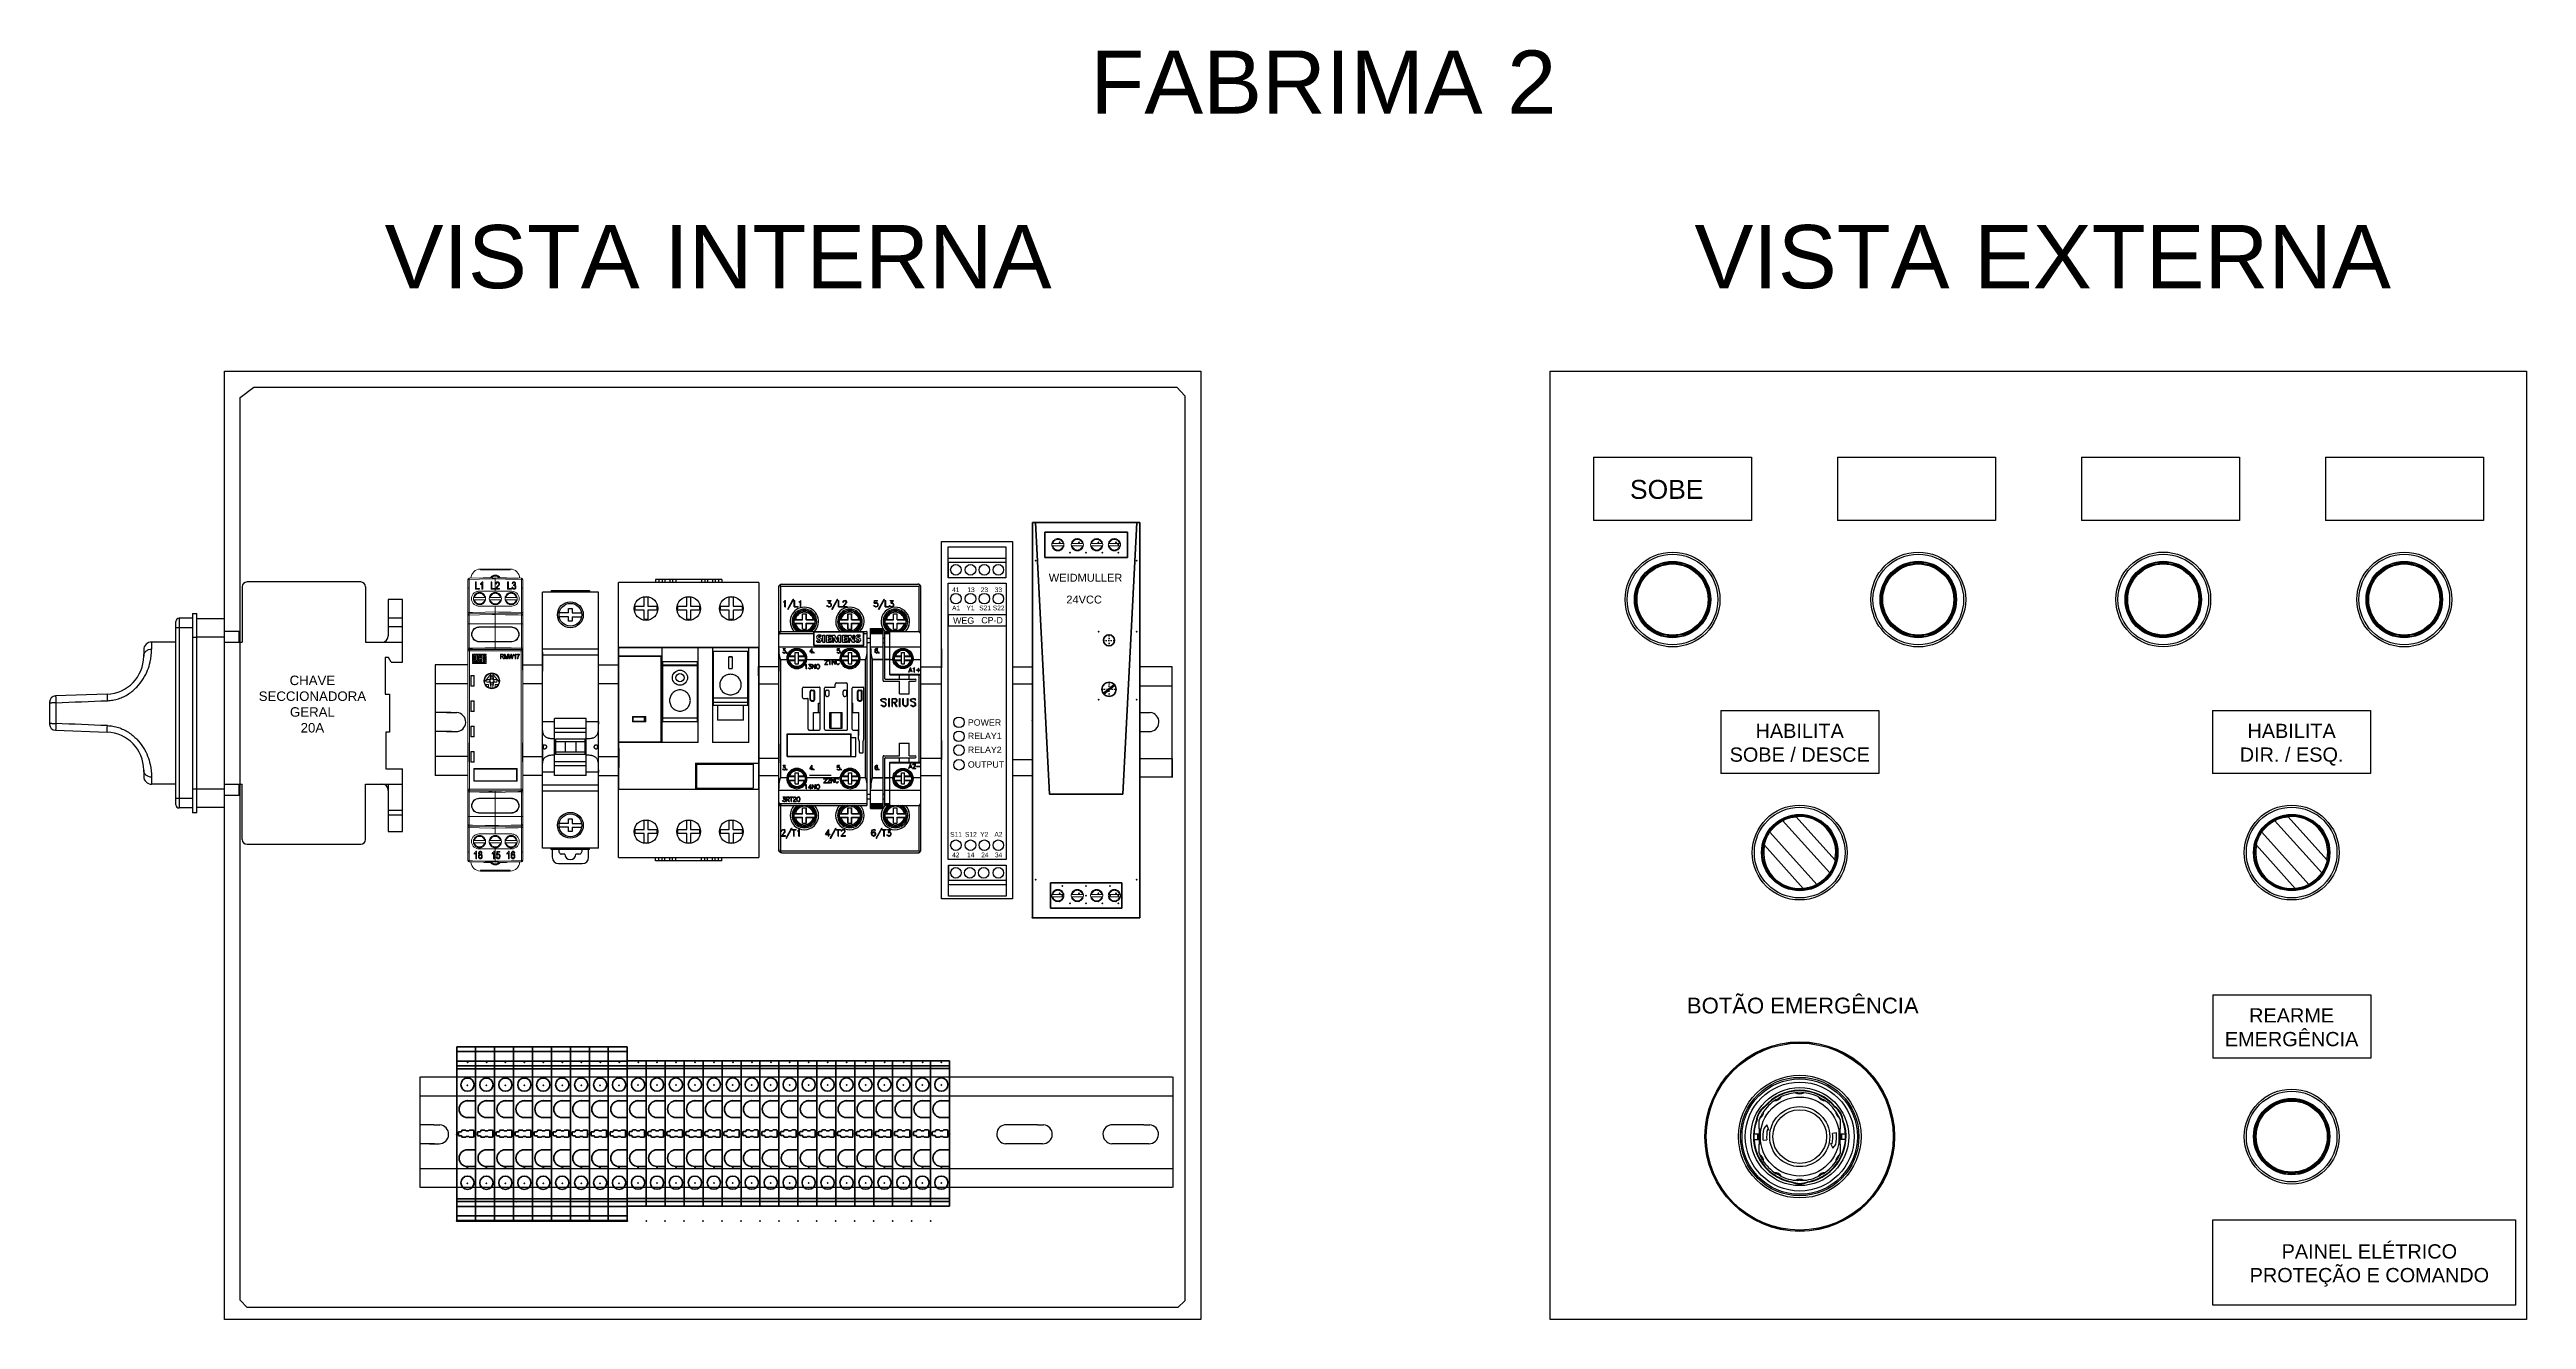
# Model space of a CAD drawing. Header units: millimetres. Extents: x -72 to 2978, y -1067 to 2817.
# Drawn here: x 908 to 1692, y 2411 to 2813 of the extents above; entities that cross this region are included whole.
import ezdxf

# ---------------------------------------------------------------- set-up
doc = ezdxf.new("R2010")
doc.units = ezdxf.units.MM
doc.linetypes.add('Center', pattern=[1.5, 0.45, -0.5, 0.05, -0.5])
doc.linetypes.add('Dashed', pattern=[2, 1, -1])
for name, color, linetype in [('00_COMPONENTS', 7, 'Continuous'), ('00_COMPONENTS_1', 7, 'Continuous'), ('1', 7, 'Continuous'), ('10000_FRONT', 7, 'Continuous'), ('3', 7, 'Continuous')]:
    doc.layers.add(name, color=color, linetype=linetype)
for name, color, linetype, lineweight in [('2d ConnectionPoints', 7, 'Continuous', 50), ('AM_0', 7, 'Continuous', 50), ('AM_4', 3, 'Continuous', 25), ('AM_7', 7, 'Center', 25), ('AM_9', 6, 'Dashed', 25)]:
    doc.layers.add(name, color=color, linetype=linetype, lineweight=lineweight)
doc.styles.get("Standard").update_dxf_attribs({"font": 'arial.ttf'})

msp = doc.modelspace()

# ---------------------------------------------------------------- texts
at = {"color": 6, "attachment_point": 1}
for s, width, heights, insert, char_height in [('{\\C256;FABRIMA 2}', 175.862, [0], (1236.97, 2812.91), 20), ('{\\C256;VISTA INTERNA}', 227.5814, [0], (1013.57, 2757.7), 20), ('{\\C256;VISTA EXTERNA}', 227.5814, [0], (1428.19, 2757.7), 20), ('{\\C256;SOBE}', 21.1027, [8.33], (1407.75, 2677.05), 6), ('\\pxqc;{\\C256;CHAVE SECCIONADORA GERAL\\P20A}', 29.3612, [0], (976.03, 2615.13), 3), ('\\pxqc;{\\C256;HABILITA \\PSOBE / DESCE}', 50, [0], (1436.5, 2599.89), 4.5), ('\\pxqc;{\\C256;HABILITA \\PDIR. / ESQ.}', 50, [0], (1592.2, 2599.89), 4.5), ('{\\C256;BOTÃO EMERGÊNCIA}', 78.3036, [0], (1425.8, 2513.24), 5), ('\\pxqc;{\\C256;REARME\\PEMERGÊNCIA}', 50, [0], (1592.2, 2509.88), 4.5), ('\\pxqc;{\\C256;PAINEL ELÉTRICO\\PPROTEÇÃO E COMANDO}', 94.0335, [0], (1594.8, 2435.21), 4.5)]:
    msp.add_mtext_dynamic_manual_height_columns(s, width=width, gutter_width=12.5, heights=heights, dxfattribs=dict(at, insert=insert, char_height=char_height))
at = {"attachment_point": 1}
for s, width, heights, insert, char_height in [('41', 2.2548, [0], (1193.2, 2643.04), 1.5), ('13', 2.2548, [0], (1198.02, 2643.06), 1.5), ('23', 2.2548, [0], (1202.26, 2643.06), 1.5), ('33', 2.2548, [0], (1206.7, 2643.06), 1.5), ('WEIDMULLER', 26.033, [0], (1223.8, 2647.35), 2.5), ('A1', 2.2548, [0], (1193.2, 2637.28), 1.5), ('Y1', 2.2548, [0], (1197.74, 2637.29), 1.5), ('S21', 2.2548, [0], (1201.78, 2637.29), 1.5), ('S22', 2.2548, [0], (1206.07, 2637.29), 1.5), ('24VCC', 26.033, [0], (1229.36, 2640.45), 2.5), ('WEG', 2.2548, [2.59], (1193.51, 2633.54), 2), ('CP-D', 2.2548, [2.59], (1202.45, 2633.65), 2), ('POWER', 3.8589, [0], (1198.18, 2601.31), 2), ('RELAY1', 3.8589, [0], (1198.18, 2597.05), 2), ('OUTPUT', 3.8589, [0], (1198.18, 2588.02), 2), ('RELAY2', 3.8589, [0], (1198.18, 2592.67), 2), ('S11', 2.2548, [0], (1192.57, 2565.63), 1.5), ('S12', 2.2548, [0], (1197.29, 2565.65), 1.5), ('Y2', 2.2548, [0], (1202.11, 2565.65), 1.5), ('A2', 2.2548, [0], (1206.59, 2565.65), 1.5), ('42', 2.2548, [0], (1193.2, 2559.15), 1.5), ('14', 2.2548, [0], (1197.92, 2559.16), 1.5), ('24', 2.2548, [0], (1202.41, 2559.16), 1.5), ('34', 2.2548, [0], (1206.75, 2559.16), 1.5)]:
    msp.add_mtext_dynamic_manual_height_columns(s, width=width, gutter_width=12.5, heights=heights, dxfattribs=dict(at, insert=insert, char_height=char_height))

# ---------------------------------------------------------------- blocks, each defined once
blk = doc.blocks.new('4_1469470000_PART5_0_in_1469470000_0')
at = {"layer": 'AM_0'}
for p, q in [((25.87, 73.81), (22.43, 70.92)), ((26.07, 73.58), (22.63, 70.69))]:
    blk.add_line(p, q, dxfattribs=at)
blk = doc.blocks.new('5_1469470000_PART4_0_in_1469470000_0')
at = {"layer": 'AM_0'}
for p, q in [((0, 125), (0, 0)), ((0.97, 125), (0, 125)), ((0.97, 125), (5.4, 39.1)), ((28.6, 39.1), (33.03, 125)), ((34, 125), (33.03, 125)), ((34, 0), (34, 125)), ((5.4, 39.1), (28.6, 39.1)), ((28.25, 11), (5.75, 11)), ((5.75, 11), (5.75, 3)), ((28.25, 11), (28.25, 3)), ((28.25, 3), (5.75, 3)), ((0, 0), (34, 0))]:
    blk.add_line(p, q, dxfattribs=at)
blk = doc.blocks.new('6_1469470000_PART3_0_in_1469470000_0')
at = {"layer": 'AM_0'}
for p, q in [((33.03, 125), (0.97, 125)), ((5.4, 39.1), (0.97, 125)), ((30.1, 122), (3.9, 122)), ((3.9, 122), (3.9, 114)), ((33.03, 125), (28.6, 39.1)), ((30.1, 122), (30.1, 114)), ((30.1, 114), (3.9, 114)), ((5.4, 39.1), (28.6, 39.1))]:
    blk.add_line(p, q, dxfattribs=at)
for centre, radius in [((24.25, 87.75), 1.75), ((24.25, 72.25), 2.25)]:
    blk.add_circle(centre, radius, dxfattribs=at)
at = {"layer": 'AM_7'}
for p, q in [((22.41, 87.75), (26.09, 87.75)), ((24.25, 85.91), (24.25, 89.59)), ((21.89, 72.25), (26.61, 72.25)), ((24.25, 69.89), (24.25, 74.61))]:
    blk.add_line(p, q, dxfattribs=at)
blk = doc.blocks.new('7_1469470000_PART2_0_in_1469470000_0')
at = {"layer": 'AM_0'}
blk.add_circle((24.25, 87.75), 1.75, dxfattribs=at)

# ---------------------------------------------------------------- linework, layer by layer
for p, q in [((962.91, 2711.43), (1271.89, 2711.43)), ((962.91, 2411.43), (962.91, 2711.43)), ((1271.89, 2711.43), (1271.89, 2411.43)), ((1382.55, 2711.43), (1691.54, 2711.43)), ((1382.55, 2411.43), (1382.55, 2711.43)), ((1691.54, 2711.43), (1691.54, 2411.43)), ((1189.84, 2657.59), (1212.34, 2657.59)), ((1189.84, 2544.49), (1189.84, 2657.59)), ((1191.91, 2650.99), (1191.91, 2652.31)), ((1191.91, 2652.31), (1210.21, 2652.31)), ((1191.91, 2650.99), (1210.21, 2650.99)), ((1191.91, 2650.99), (1191.91, 2646.1)), ((1212.34, 2657.59), (1212.34, 2544.49)), ((1132.06, 2644.57), (1132.06, 2557.57)), ((1191.91, 2634.44), (1210.33, 2634.44)), ((1191.91, 2634.44), (1191.91, 2630.85)), ((1191.91, 2630.85), (1210.33, 2630.85)), ((1057.36, 2616.83), (1057.36, 2622.83)), ((1063.52, 2622.59), (1063.52, 2616.59)), ((1081.22, 2616.59), (1081.22, 2622.59)), ((1087.56, 2621.06), (1087.56, 2615.06)), ((1131.96, 2615.06), (1132.06, 2621.06)), ((1138.34, 2622.56), (1138.34, 2616.56)), ((1183.34, 2616.56), (1183.34, 2622.56)), ((1189.84, 2623.64), (1189.84, 2617.64)), ((1212.34, 2623.64), (1212.34, 2617.64)), ((1262.91, 2611.91), (1262.91, 2617.91)), ((1033.19, 2603.45), (1035.97, 2603.45)), ((1039.86, 2593.83), (1039.86, 2587.83)), ((1057.36, 2587.83), (1057.33, 2593.83)), ((1063.52, 2593.59), (1063.52, 2587.59)), ((1081.22, 2587.59), (1081.22, 2593.59)), ((1087.66, 2592.06), (1087.66, 2586.06)), ((1132.06, 2586.06), (1132.06, 2592.06)), ((1138.34, 2593.56), (1138.34, 2587.56)), ((1183.34, 2587.56), (1183.34, 2593.56)), ((1189.84, 2594.64), (1189.84, 2588.64)), ((1154.87, 2583.57), (1148.02, 2583.57)), ((1192.02, 2555.17), (1192.02, 2550.28)), ((1210.32, 2550.28), (1192.02, 2550.28)), ((1210.32, 2548.96), (1192.02, 2548.96)), ((1210.32, 2550.28), (1210.32, 2548.96)), ((1212.34, 2544.49), (1189.84, 2544.49)), ((1271.89, 2411.43), (962.91, 2411.43)), ((1691.54, 2411.43), (1382.55, 2411.43))]:
    msp.add_line(p, q)
at = {"color": 30, "true_color": 0xf8991e}
for p, q in [((967.84, 2703.15), (972.17, 2706.43)), ((972.17, 2706.43), (1264.37, 2706.43)), ((1264.37, 2706.43), (1266.88, 2703.65)), ((967.84, 2417.56), (967.84, 2703.15)), ((1266.86, 2703.68), (1266.86, 2417.27)), ((967.85, 2417.56), (970.05, 2415.24)), ((977.16, 2415.24), (970.05, 2415.24)), ((1264.62, 2415.24), (977.19, 2415.24)), ((1266.86, 2417.27), (1264.61, 2415.23))]:
    msp.add_line(p, q, dxfattribs=at)
at = {"color": 6}
for p, q in [((1396.25, 2684.2), (1446.25, 2684.2)), ((1396.25, 2684.2), (1396.25, 2664.2)), ((1446.25, 2684.2), (1446.25, 2664.2)), ((1473.49, 2684.2), (1523.49, 2684.2)), ((1473.49, 2684.2), (1473.49, 2664.2)), ((1523.49, 2684.2), (1523.49, 2664.2)), ((1550.73, 2684.2), (1600.73, 2684.2)), ((1550.73, 2684.2), (1550.73, 2664.2)), ((1600.73, 2684.2), (1600.73, 2664.2)), ((1627.97, 2684.2), (1677.97, 2684.2)), ((1627.97, 2684.2), (1627.97, 2664.2)), ((1677.97, 2684.2), (1677.97, 2664.2)), ((1446.25, 2664.2), (1396.25, 2664.2)), ((1523.49, 2664.2), (1473.49, 2664.2)), ((1600.73, 2664.2), (1550.73, 2664.2)), ((1677.97, 2664.2), (1627.97, 2664.2)), ((1039.86, 2618.57), (1029.58, 2618.57)), ((1029.58, 2618.57), (1029.58, 2612.57)), ((1039.86, 2612.57), (1029.58, 2612.57)), ((1029.58, 2612.57), (1029.58, 2583.57)), ((1262.91, 2611.91), (1262.91, 2617.91)), ((1436.5, 2604.14), (1486.5, 2604.14)), ((1436.5, 2604.14), (1436.5, 2584.14)), ((1486.5, 2604.14), (1486.5, 2584.14)), ((1592.2, 2604.14), (1642.2, 2604.14)), ((1592.2, 2604.14), (1592.2, 2584.14)), ((1642.2, 2604.14), (1642.2, 2584.14)), ((1039.86, 2589.57), (1029.58, 2589.57)), ((1262.91, 2588.91), (1262.91, 2582.91)), ((1039.86, 2583.57), (1029.58, 2583.57)), ((1486.5, 2584.14), (1436.5, 2584.14)), ((1642.2, 2584.14), (1592.2, 2584.14)), ((1592.31, 2514.13), (1642.31, 2514.13)), ((1592.31, 2514.13), (1592.31, 2494.13)), ((1642.31, 2514.13), (1642.31, 2494.13)), ((1642.31, 2494.13), (1592.31, 2494.13)), ((1024.69, 2488.17), (1024.69, 2453.17)), ((1263.11, 2488.17), (1263.11, 2453.17)), ((1592.31, 2415.95), (1592.31, 2442.95)), ((1592.31, 2442.95), (1688.11, 2442.95)), ((1688.11, 2442.95), (1688.11, 2415.95)), ((1688.11, 2415.95), (1592.31, 2415.95))]:
    msp.add_line(p, q, dxfattribs=at)
at = {"color": 7, "linetype": 'Continuous', "lineweight": 15}
for p, q in [((1225.05, 2656.91), (1228.32, 2656.91)), ((1228.32, 2656.16), (1225.05, 2656.16)), ((1231.21, 2656.91), (1234.48, 2656.91)), ((1234.48, 2656.16), (1231.21, 2656.16)), ((1237.32, 2656.91), (1240.59, 2656.91)), ((1240.59, 2656.16), (1237.32, 2656.16)), ((1242.94, 2656.91), (1246.2, 2656.91)), ((1246.2, 2656.16), (1242.94, 2656.16)), ((1039.86, 2642.82), (1039.86, 2645.43)), ((1039.86, 2635.09), (1039.86, 2642.82)), ((1040.35, 2645.93), (1048.61, 2646.07)), ((1040.35, 2645.59), (1040.35, 2642.85)), ((1040.35, 2642.85), (1040.35, 2635.11)), ((1042.36, 2644.78), (1042.6, 2644.78)), ((1043.56, 2642.47), (1042.36, 2642.47)), ((1042.6, 2642.74), (1043.56, 2642.74)), ((1043.56, 2642.74), (1043.56, 2642.47)), ((1043.91, 2648.85), (1053.31, 2648.85)), ((1043.91, 2648.75), (1043.91, 2648.85)), ((1043.91, 2648.75), (1053.31, 2648.75)), ((1043.91, 2648.75), (1043.91, 2648.55)), ((1053.31, 2648.55), (1043.91, 2648.55)), ((1044.61, 2642.47), (1044.37, 2642.47)), ((1044.46, 2644.81), (1044.61, 2644.81)), ((1045.11, 2646.12), (1047.09, 2646.12)), ((1047.32, 2644.78), (1047.56, 2644.78)), ((1048.52, 2642.74), (1048.52, 2642.47)), ((1048.61, 2646.07), (1056.87, 2645.93)), ((1048.61, 2645.74), (1048.61, 2642.85)), ((1048.61, 2642.85), (1048.61, 2641.87)), ((1048.97, 2644.09), (1048.73, 2644.12)), ((1049.94, 2642.74), (1049.94, 2642.47)), ((1050.13, 2646.12), (1052.11, 2646.12)), ((1052.51, 2644.78), (1052.75, 2644.78)), ((1053.71, 2642.47), (1052.51, 2642.47)), ((1052.75, 2642.74), (1053.71, 2642.74)), ((1053.31, 2648.75), (1053.31, 2648.85)), ((1053.31, 2648.75), (1053.31, 2648.55)), ((1053.71, 2642.74), (1053.71, 2642.47)), ((1053.89, 2643.1), (1054.13, 2643.13)), ((1056.87, 2642.85), (1056.87, 2645.59)), ((1056.87, 2635.11), (1056.87, 2642.85)), ((1057.36, 2645.43), (1057.36, 2642.82)), ((1057.36, 2642.82), (1057.36, 2635.09)), ((1057.37, 2642.73), (1057.36, 2642.73)), ((1057.37, 2642.73), (1057.37, 2638.06)), ((1040.35, 2634.63), (1048.61, 2634.77)), ((1041.99, 2639.88), (1045.25, 2639.88)), ((1045.25, 2639.13), (1041.99, 2639.13)), ((1048.61, 2637.08), (1043.39, 2637.12)), ((1046.99, 2639.88), (1050.25, 2639.88)), ((1050.25, 2639.13), (1046.99, 2639.13)), ((1048.61, 2641.87), (1053.83, 2641.82)), ((1048.61, 2637.08), (1053.83, 2637.12)), ((1048.61, 2637.08), (1048.61, 2635.26)), ((1048.61, 2634.77), (1056.87, 2634.63)), ((1048.61, 2634.44), (1048.61, 2631.55)), ((1051.99, 2639.88), (1055.25, 2639.88)), ((1055.25, 2639.13), (1051.99, 2639.13)), ((1057.37, 2638.06), (1057.36, 2638.06)), ((1057.37, 2637.4), (1057.36, 2637.4)), ((1057.37, 2636.73), (1057.36, 2636.73)), ((1057.37, 2638.06), (1057.37, 2637.4)), ((1057.37, 2637.4), (1057.37, 2636.73)), ((1039.86, 2631.52), (1039.86, 2634.13)), ((1039.86, 2623.79), (1039.86, 2631.52)), ((1040.35, 2634.29), (1040.35, 2631.55)), ((1040.35, 2631.55), (1048.61, 2631.55)), ((1040.35, 2631.55), (1040.35, 2623.81)), ((1041.16, 2628.79), (1041.16, 2627.61)), ((1041.23, 2628.52), (1041.16, 2628.52)), ((1041.32, 2629.17), (1041.45, 2629.17)), ((1041.42, 2629.42), (1041.59, 2629.42)), ((1041.59, 2626.91), (1041.46, 2626.91)), ((1048.61, 2630.57), (1043.39, 2630.52)), ((1048.61, 2630.42), (1043.39, 2630.37)), ((1048.61, 2631.55), (1048.61, 2630.57)), ((1056.87, 2631.55), (1048.61, 2631.55)), ((1048.61, 2630.57), (1053.83, 2630.52)), ((1048.61, 2625.91), (1048.61, 2630.42)), ((1053.9, 2630.37), (1048.61, 2630.42)), ((1055.57, 2629.54), (1055.7, 2629.54)), ((1055.69, 2626.79), (1055.57, 2626.79)), ((1055.81, 2629.17), (1055.81, 2629.34)), ((1056.06, 2627.59), (1056.06, 2628.76)), ((1056.87, 2631.55), (1056.87, 2634.29)), ((1056.87, 2623.81), (1056.87, 2631.55)), ((1057.36, 2634.13), (1057.36, 2631.52)), ((1057.37, 2633.23), (1057.36, 2633.23)), ((1057.36, 2631.52), (1057.36, 2623.79)), ((1057.37, 2630.83), (1057.36, 2630.83)), ((1057.37, 2630.83), (1057.37, 2633.23)), ((1039.89, 2622.94), (1039.86, 2622.97)), ((1039.86, 2622.97), (1039.86, 2579.17)), ((1039.86, 2622.83), (1039.86, 2579.32)), ((1040.39, 2622.94), (1039.89, 2622.94)), ((1039.89, 2579.2), (1039.89, 2622.94)), ((1040.36, 2623.47), (1040.39, 2623.44)), ((1046.61, 2623.47), (1040.36, 2623.47)), ((1040.39, 2622.94), (1040.39, 2623.44)), ((1040.39, 2623.44), (1056.83, 2623.44)), ((1056.83, 2622.94), (1040.39, 2622.94)), ((1040.39, 2622.94), (1040.39, 2579.2)), ((1045.72, 2621.94), (1041.39, 2621.94)), ((1041.39, 2621.94), (1041.39, 2619.61)), ((1041.39, 2619.61), (1043.06, 2619.61)), ((1041.39, 2619.28), (1041.39, 2618.94)), ((1045.39, 2619.28), (1041.39, 2619.28)), ((1041.39, 2618.94), (1045.72, 2618.94)), ((1041.72, 2621.61), (1045.72, 2621.61)), ((1041.72, 2619.94), (1041.72, 2621.61)), ((1042.06, 2619.94), (1041.72, 2619.94)), ((1042.39, 2621.28), (1042.06, 2621.28)), ((1042.06, 2621.28), (1042.06, 2619.94)), ((1042.39, 2619.94), (1042.39, 2621.28)), ((1042.72, 2619.94), (1042.39, 2619.94)), ((1042.72, 2621.28), (1042.72, 2619.94)), ((1043.06, 2621.28), (1042.72, 2621.28)), ((1043.06, 2619.61), (1043.06, 2621.28)), ((1048.61, 2625.91), (1043.39, 2625.96)), ((1048.61, 2625.78), (1043.39, 2625.82)), ((1043.39, 2621.28), (1043.39, 2619.61)), ((1044.39, 2621.28), (1043.39, 2621.28)), ((1043.39, 2619.61), (1044.39, 2619.61)), ((1043.72, 2620.94), (1043.72, 2620.61)), ((1044.06, 2620.94), (1043.72, 2620.94)), ((1043.72, 2620.61), (1044.06, 2620.61)), ((1043.72, 2619.94), (1043.72, 2620.28)), ((1043.72, 2620.28), (1044.39, 2620.28)), ((1044.39, 2619.94), (1043.72, 2619.94)), ((1044.06, 2620.61), (1044.06, 2620.94)), ((1044.39, 2620.28), (1044.39, 2621.28)), ((1044.39, 2619.61), (1044.39, 2619.94)), ((1044.72, 2621.28), (1044.72, 2619.61)), ((1045.72, 2621.28), (1044.72, 2621.28)), ((1044.72, 2619.61), (1045.39, 2619.61)), ((1045.39, 2620.94), (1045.06, 2620.94)), ((1045.06, 2620.94), (1045.06, 2619.94)), ((1045.06, 2619.94), (1045.39, 2619.94)), ((1045.39, 2619.94), (1045.39, 2620.94)), ((1045.39, 2619.61), (1045.39, 2619.28)), ((1045.72, 2621.61), (1045.72, 2621.94)), ((1045.72, 2618.94), (1045.72, 2621.28)), ((1046.41, 2623.46), (1046.41, 2623.45)), ((1046.61, 2623.46), (1046.41, 2623.46)), ((1046.41, 2623.45), (1046.41, 2623.46)), ((1046.41, 2623.45), (1050.82, 2623.45)), ((1046.61, 2623.54), (1048.61, 2623.57)), ((1046.61, 2623.45), (1046.61, 2623.54)), ((1053.9, 2625.96), (1048.61, 2625.91)), ((1048.61, 2625.78), (1053.83, 2625.82)), ((1048.61, 2625.78), (1048.61, 2623.96)), ((1048.61, 2623.57), (1048.61, 2623.45)), ((1048.61, 2623.57), (1050.61, 2623.54)), ((1050.23, 2620.44), (1050.23, 2621.94)), ((1050.23, 2621.94), (1050.79, 2621.94)), ((1050.39, 2620.44), (1050.23, 2620.44)), ((1050.39, 2621.77), (1050.39, 2621.28)), ((1050.8, 2621.77), (1050.39, 2621.77)), ((1050.39, 2621.28), (1050.76, 2621.28)), ((1050.59, 2621.11), (1050.39, 2621.11)), ((1050.39, 2621.11), (1050.39, 2620.44)), ((1050.61, 2623.54), (1050.61, 2623.45)), ((1056.86, 2623.47), (1050.61, 2623.47)), ((1050.82, 2623.46), (1050.61, 2623.46)), ((1050.82, 2623.45), (1050.82, 2623.46)), ((1050.82, 2623.45), (1050.82, 2623.46)), ((1051.15, 2620.44), (1050.98, 2620.77)), ((1051.11, 2620.85), (1051.33, 2620.44)), ((1051.33, 2620.44), (1051.15, 2620.44)), ((1051.48, 2621.94), (1051.73, 2621.94)), ((1051.48, 2620.44), (1051.48, 2621.94)), ((1051.64, 2620.44), (1051.48, 2620.44)), ((1051.64, 2621.75), (1051.64, 2620.44)), ((1051.99, 2620.44), (1051.64, 2621.75)), ((1051.73, 2621.94), (1052.02, 2620.88)), ((1052.15, 2620.44), (1051.99, 2620.44)), ((1052.02, 2620.88), (1052.08, 2620.66)), ((1052.14, 2620.9), (1052.45, 2621.94)), ((1052.51, 2621.68), (1052.15, 2620.44)), ((1052.45, 2621.94), (1052.67, 2621.94)), ((1052.51, 2620.44), (1052.51, 2621.68)), ((1052.67, 2620.44), (1052.51, 2620.44)), ((1052.67, 2621.94), (1052.67, 2620.44)), ((1053.13, 2620.44), (1052.81, 2621.94)), ((1052.81, 2621.94), (1052.97, 2621.94)), ((1052.97, 2621.94), (1053.15, 2620.96)), ((1053.3, 2620.44), (1053.13, 2620.44)), ((1053.21, 2620.65), (1053.26, 2620.93)), ((1053.26, 2620.93), (1053.5, 2621.94)), ((1053.56, 2621.59), (1053.3, 2620.44)), ((1053.5, 2621.94), (1053.71, 2621.94)), ((1053.63, 2621.59), (1053.6, 2621.76)), ((1053.89, 2620.44), (1053.63, 2621.59)), ((1053.71, 2621.94), (1053.89, 2621.19)), ((1054.06, 2620.44), (1053.89, 2620.44)), ((1054.04, 2620.98), (1054.23, 2621.94)), ((1054.39, 2621.94), (1054.06, 2620.44)), ((1054.23, 2621.94), (1054.39, 2621.94)), ((1054.6, 2621.4), (1054.6, 2621.57)), ((1054.91, 2620.44), (1054.91, 2621.63)), ((1055.07, 2620.44), (1054.91, 2620.44)), ((1054.97, 2621.96), (1055.07, 2621.96)), ((1055.07, 2621.96), (1055.07, 2620.44)), ((1055.46, 2621.75), (1055.46, 2621.93)), ((1055.46, 2621.93), (1056.25, 2621.93)), ((1056.1, 2621.75), (1055.46, 2621.75)), ((1055.79, 2620.44), (1055.63, 2620.44)), ((1056.25, 2621.93), (1056.25, 2621.78)), ((1056.83, 2623.44), (1056.86, 2623.47)), ((1056.83, 2622.94), (1056.83, 2623.44)), ((1056.83, 2579.2), (1056.83, 2622.94)), ((1057.33, 2622.94), (1056.83, 2622.94)), ((1057.36, 2622.97), (1057.33, 2622.94)), ((1057.33, 2622.94), (1057.33, 2579.2)), ((1057.36, 2579.17), (1057.36, 2622.97)), ((1057.36, 2579.32), (1057.36, 2622.83)), ((1040.86, 2615.17), (1041.96, 2615.17)), ((1040.86, 2611.77), (1040.86, 2615.17)), ((1041.96, 2611.77), (1040.86, 2611.77)), ((1040.97, 2615.06), (1040.94, 2615.1)), ((1040.94, 2615.1), (1040.94, 2611.85)), ((1041.89, 2615.1), (1040.94, 2615.1)), ((1040.97, 2611.88), (1040.94, 2611.85)), ((1040.94, 2611.85), (1041.89, 2611.85)), ((1040.97, 2615.06), (1040.97, 2611.88)), ((1041.85, 2615.06), (1040.97, 2615.06)), ((1040.97, 2611.88), (1041.85, 2611.88)), ((1041.85, 2615.06), (1041.89, 2615.1)), ((1041.85, 2611.88), (1041.85, 2615.06)), ((1041.85, 2611.88), (1041.89, 2611.85)), ((1041.89, 2611.85), (1041.89, 2615.1)), ((1041.96, 2615.17), (1041.96, 2611.77)), ((1045.21, 2613.21), (1047.39, 2615.79)), ((1045.21, 2613.21), (1045.23, 2613.21)), ((1045.23, 2613.21), (1047.4, 2615.77)), ((1045.51, 2612.34), (1045.5, 2612.32)), ((1046.41, 2612.32), (1045.5, 2612.32)), ((1046.43, 2612.34), (1045.51, 2612.34)), ((1046.87, 2613.95), (1045.95, 2613.94)), ((1045.95, 2613.01), (1046.87, 2613)), ((1046.41, 2612.32), (1046.43, 2612.34)), ((1046.41, 2611.44), (1046.41, 2612.32)), ((1046.41, 2611.44), (1046.43, 2611.45)), ((1046.43, 2611.45), (1046.43, 2612.34)), ((1046.98, 2614), (1046.87, 2613.95)), ((1046.87, 2613.95), (1046.92, 2613.71)), ((1046.87, 2613), (1046.92, 2613.24)), ((1046.87, 2613), (1046.98, 2612.95)), ((1047.03, 2614.12), (1046.98, 2614)), ((1046.98, 2614), (1047.18, 2613.81)), ((1046.98, 2612.95), (1047.18, 2613.14)), ((1046.98, 2612.95), (1047.03, 2612.83)), ((1047.05, 2615.04), (1047.03, 2614.12)), ((1047.03, 2614.12), (1047.28, 2614.06)), ((1047.03, 2612.83), (1047.28, 2612.88)), ((1047.03, 2612.83), (1047.05, 2611.91)), ((1047.18, 2615.11), (1047.18, 2615.07)), ((1047.18, 2611.88), (1047.18, 2611.2)), ((1047.21, 2615.08), (1047.21, 2614.67)), ((1047.21, 2612.28), (1047.21, 2611.18)), ((1047.4, 2615.77), (1047.39, 2615.79)), ((1047.64, 2615.79), (1047.63, 2615.77)), ((1047.63, 2615.77), (1049.79, 2613.21)), ((1047.64, 2615.79), (1049.81, 2613.21)), ((1047.99, 2614.12), (1047.74, 2614.06)), ((1047.99, 2612.83), (1047.74, 2612.88)), ((1047.81, 2614.67), (1047.81, 2615.08)), ((1047.81, 2611.18), (1047.81, 2612.28)), ((1047.85, 2615.07), (1047.85, 2615.11)), ((1048.04, 2614), (1047.85, 2613.81)), ((1048.04, 2612.95), (1047.85, 2613.14)), ((1047.85, 2611.2), (1047.85, 2611.88)), ((1047.99, 2614.12), (1047.97, 2615.04)), ((1047.97, 2611.91), (1047.99, 2612.83)), ((1048.04, 2614), (1047.99, 2614.12)), ((1047.99, 2612.83), (1048.04, 2612.95)), ((1048.16, 2613.95), (1048.04, 2614)), ((1048.04, 2612.95), (1048.16, 2613)), ((1048.16, 2613.95), (1048.1, 2613.71)), ((1048.16, 2613), (1048.1, 2613.24)), ((1049.08, 2613.94), (1048.16, 2613.95)), ((1048.16, 2613), (1049.08, 2613.01)), ((1048.59, 2612.34), (1048.59, 2611.45)), ((1049.51, 2612.34), (1048.59, 2612.34)), ((1048.61, 2612.32), (1048.59, 2612.34)), ((1048.59, 2611.45), (1048.61, 2611.44)), ((1049.52, 2612.32), (1048.61, 2612.32)), ((1048.61, 2612.32), (1048.61, 2611.44)), ((1049.75, 2614.17), (1049.91, 2614.17)), ((1049.91, 2612.77), (1049.75, 2612.77)), ((1049.78, 2614.07), (1049.94, 2614.07)), ((1049.94, 2612.87), (1049.78, 2612.87)), ((1049.79, 2613.21), (1049.81, 2613.21)), ((1040.86, 2607.17), (1041.96, 2607.17)), ((1040.86, 2603.77), (1040.86, 2607.17)), ((1041.96, 2603.77), (1040.86, 2603.77)), ((1040.97, 2607.06), (1040.94, 2607.1)), ((1040.94, 2607.1), (1040.94, 2603.85)), ((1041.89, 2607.1), (1040.94, 2607.1)), ((1040.97, 2603.88), (1040.94, 2603.85)), ((1040.94, 2603.85), (1041.89, 2603.85)), ((1040.97, 2607.06), (1040.97, 2603.88)), ((1041.85, 2607.06), (1040.97, 2607.06)), ((1040.97, 2603.88), (1041.85, 2603.88)), ((1041.85, 2607.06), (1041.89, 2607.1)), ((1041.85, 2603.88), (1041.85, 2607.06)), ((1041.85, 2603.88), (1041.89, 2603.85)), ((1041.89, 2603.85), (1041.89, 2607.1)), ((1041.96, 2607.17), (1041.96, 2603.77)), ((1040.86, 2595.77), (1040.86, 2599.17)), ((1040.86, 2599.17), (1041.96, 2599.17)), ((1041.96, 2595.77), (1040.86, 2595.77)), ((1040.97, 2599.06), (1040.94, 2599.1)), ((1040.94, 2599.1), (1040.94, 2595.85)), ((1041.89, 2599.1), (1040.94, 2599.1)), ((1040.97, 2595.88), (1040.94, 2595.85)), ((1040.94, 2595.85), (1041.89, 2595.85)), ((1040.97, 2599.06), (1040.97, 2595.88)), ((1041.85, 2599.06), (1040.97, 2599.06)), ((1040.97, 2595.88), (1041.85, 2595.88)), ((1041.85, 2599.06), (1041.89, 2599.1)), ((1041.85, 2595.88), (1041.85, 2599.06)), ((1041.85, 2595.88), (1041.89, 2595.85)), ((1041.89, 2595.85), (1041.89, 2599.1)), ((1041.96, 2599.17), (1041.96, 2595.77)), ((1040.86, 2591.17), (1041.96, 2591.17)), ((1040.86, 2587.77), (1040.86, 2591.17)), ((1041.96, 2587.77), (1040.86, 2587.77)), ((1040.97, 2591.06), (1040.94, 2591.1)), ((1041.89, 2591.1), (1040.94, 2591.1)), ((1040.94, 2591.1), (1040.94, 2587.85)), ((1040.97, 2587.88), (1040.94, 2587.85)), ((1040.94, 2587.85), (1041.89, 2587.85)), ((1041.85, 2591.06), (1040.97, 2591.06)), ((1040.97, 2591.06), (1040.97, 2587.88)), ((1040.97, 2587.88), (1041.85, 2587.88)), ((1041.85, 2591.06), (1041.89, 2591.1)), ((1041.85, 2587.88), (1041.85, 2591.06)), ((1041.85, 2587.88), (1041.89, 2587.85)), ((1041.89, 2587.85), (1041.89, 2591.1)), ((1041.96, 2591.17), (1041.96, 2587.77)), ((1055.49, 2585.7), (1041.79, 2585.7)), ((1041.79, 2585.7), (1041.79, 2581.7)), ((1041.79, 2581.7), (1055.49, 2581.7)), ((1055.34, 2585.55), (1041.94, 2585.55)), ((1041.94, 2585.55), (1041.94, 2581.85)), ((1041.94, 2581.85), (1055.34, 2581.85)), ((1055.34, 2581.85), (1055.34, 2585.55)), ((1055.49, 2581.7), (1055.49, 2585.7)), ((1039.86, 2579.17), (1039.89, 2579.2)), ((1039.86, 2570.62), (1039.86, 2578.35)), ((1040.39, 2579.2), (1039.89, 2579.2)), ((1040.35, 2578.34), (1040.35, 2570.6)), ((1040.39, 2578.7), (1040.36, 2578.67)), ((1040.36, 2578.67), (1046.61, 2578.67)), ((1040.39, 2579.2), (1056.83, 2579.2)), ((1040.39, 2578.7), (1040.39, 2579.2)), ((1056.83, 2578.7), (1040.39, 2578.7)), ((1041.16, 2574.56), (1041.16, 2573.39)), ((1041.42, 2572.97), (1041.32, 2572.97)), ((1041.65, 2572.61), (1041.52, 2572.61)), ((1041.53, 2575.36), (1041.65, 2575.36)), ((1043.32, 2576.19), (1048.61, 2576.23)), ((1043.32, 2571.78), (1048.61, 2571.73)), ((1048.61, 2576.37), (1043.39, 2576.32)), ((1046.41, 2578.69), (1046.41, 2578.68)), ((1050.82, 2578.69), (1046.41, 2578.69)), ((1046.41, 2578.68), (1046.41, 2578.69)), ((1046.41, 2578.68), (1046.61, 2578.68)), ((1046.61, 2578.61), (1046.61, 2578.69)), ((1048.61, 2578.57), (1046.61, 2578.61)), ((1048.61, 2578.69), (1048.61, 2578.57)), ((1050.61, 2578.61), (1048.61, 2578.57)), ((1048.61, 2578.19), (1048.61, 2576.37)), ((1048.61, 2576.37), (1053.83, 2576.32)), ((1048.61, 2576.23), (1048.61, 2571.73)), ((1048.61, 2576.23), (1053.83, 2576.19)), ((1048.61, 2571.73), (1053.83, 2571.78)), ((1050.61, 2578.69), (1050.61, 2578.61)), ((1050.61, 2578.68), (1050.82, 2578.68)), ((1050.61, 2578.67), (1056.86, 2578.67)), ((1050.82, 2578.68), (1050.82, 2578.69)), ((1050.82, 2578.68), (1050.82, 2578.69)), ((1055.63, 2575.23), (1055.76, 2575.23)), ((1055.8, 2572.73), (1055.63, 2572.73)), ((1055.81, 2574.91), (1055.81, 2575.16)), ((1055.81, 2572.74), (1055.81, 2573.05)), ((1055.99, 2573.62), (1056.06, 2573.62)), ((1056.06, 2573.36), (1056.06, 2574.54)), ((1057.33, 2579.2), (1056.83, 2579.2)), ((1056.83, 2578.7), (1056.83, 2579.2)), ((1056.86, 2578.67), (1056.83, 2578.7)), ((1056.87, 2570.6), (1056.87, 2578.34)), ((1057.33, 2579.2), (1057.36, 2579.17)), ((1057.36, 2578.35), (1057.36, 2570.62)), ((1039.86, 2568.02), (1039.86, 2570.62)), ((1039.86, 2559.32), (1039.86, 2567.05)), ((1040.35, 2570.6), (1048.61, 2570.59)), ((1040.35, 2570.6), (1040.35, 2567.85)), ((1048.61, 2567.37), (1040.35, 2567.52)), ((1040.35, 2567.04), (1040.35, 2559.3)), ((1048.61, 2571.58), (1043.39, 2571.62)), ((1048.61, 2565.07), (1043.39, 2565.02)), ((1048.61, 2571.58), (1053.83, 2571.62)), ((1048.61, 2571.58), (1048.61, 2570.59)), ((1056.87, 2570.6), (1048.61, 2570.59)), ((1048.61, 2570.59), (1048.61, 2567.71)), ((1056.87, 2567.52), (1048.61, 2567.37)), ((1048.61, 2566.89), (1048.61, 2565.07)), ((1048.61, 2565.07), (1053.83, 2565.02)), ((1056.87, 2567.85), (1056.87, 2570.6)), ((1056.87, 2559.3), (1056.87, 2567.04)), ((1057.36, 2570.62), (1057.36, 2568.02)), ((1057.36, 2567.05), (1057.36, 2559.32)), ((1039.86, 2556.72), (1039.86, 2559.32)), ((1040.35, 2559.3), (1040.35, 2556.55)), ((1048.61, 2556.07), (1040.35, 2556.22)), ((1041.97, 2562.98), (1045.24, 2562.98)), ((1045.24, 2562.23), (1041.97, 2562.23)), ((1042.64, 2557.21), (1042.4, 2557.21)), ((1042.49, 2559.55), (1042.64, 2559.55)), ((1048.61, 2560.28), (1043.39, 2560.32)), ((1047.09, 2556.03), (1045.11, 2556.03)), ((1046.97, 2562.98), (1050.24, 2562.98)), ((1050.24, 2562.23), (1046.97, 2562.23)), ((1048.3, 2557.21), (1048.06, 2557.21)), ((1048.15, 2559.55), (1048.3, 2559.55)), ((1048.61, 2560.28), (1048.61, 2559.29)), ((1048.61, 2559.29), (1048.61, 2556.41)), ((1056.87, 2556.22), (1048.61, 2556.07)), ((1048.9, 2557.84), (1049.15, 2557.87)), ((1049.18, 2558.27), (1048.93, 2558.3)), ((1050.05, 2559.49), (1050.05, 2559.22)), ((1052.11, 2556.03), (1050.13, 2556.03)), ((1051.97, 2562.98), (1055.24, 2562.98)), ((1055.24, 2562.23), (1051.97, 2562.23)), ((1052.98, 2557.21), (1052.74, 2557.21)), ((1052.82, 2559.55), (1052.98, 2559.55)), ((1054.78, 2558.98), (1054.54, 2558.95)), ((1056.87, 2556.55), (1056.87, 2559.3)), ((1057.37, 2560.7), (1057.36, 2560.7)), ((1057.37, 2560.67), (1057.36, 2560.67)), ((1057.37, 2559.37), (1057.36, 2559.37)), ((1057.37, 2559.35), (1057.36, 2559.35)), ((1057.37, 2559.33), (1057.36, 2559.33)), ((1057.36, 2559.32), (1057.36, 2556.72)), ((1057.37, 2559.2), (1057.36, 2559.2)), ((1057.37, 2559.14), (1057.36, 2559.14)), ((1057.37, 2558.85), (1057.36, 2558.85)), ((1057.37, 2558.82), (1057.36, 2558.82)), ((1057.37, 2557.91), (1057.36, 2557.91)), ((1057.37, 2557.85), (1057.36, 2557.85)), ((1057.37, 2557.5), (1057.36, 2557.5)), ((1057.37, 2557.4), (1057.36, 2557.4)), ((1057.37, 2557.18), (1057.36, 2557.18)), ((1057.37, 2559.37), (1057.37, 2560.67)), ((1057.37, 2559.14), (1057.37, 2559.2)), ((1057.37, 2557.91), (1057.37, 2558.82)), ((1043.91, 2553.6), (1053.31, 2553.6)), ((1043.91, 2553.4), (1043.91, 2553.6)), ((1053.31, 2553.4), (1043.91, 2553.4)), ((1043.91, 2553.4), (1043.91, 2553.3)), ((1053.31, 2553.3), (1043.91, 2553.3)), ((1053.31, 2553.4), (1053.31, 2553.6)), ((1053.31, 2553.4), (1053.31, 2553.3)), ((1225.05, 2545.91), (1228.32, 2545.91)), ((1228.32, 2545.16), (1225.05, 2545.16)), ((1231.21, 2545.91), (1234.48, 2545.91)), ((1234.48, 2545.16), (1231.21, 2545.16)), ((1237.32, 2545.91), (1240.59, 2545.91)), ((1240.59, 2545.16), (1237.32, 2545.16)), ((1242.94, 2545.91), (1246.2, 2545.91)), ((1246.2, 2545.16), (1242.94, 2545.16))]:
    msp.add_line(p, q, dxfattribs=at)
at = {"color": 7}
for p, q in [((968.51, 2643.26), (968.51, 2625.71)), ((1006.01, 2644.76), (970.01, 2644.76)), ((1007.51, 2643.26), (1007.51, 2625.71)), ((952.81, 2634.76), (952.81, 2571.76)), ((952.81, 2634.76), (954.11, 2634.76)), ((954.11, 2571.76), (954.11, 2634.76)), ((1014.71, 2639.26), (1014.71, 2627.71)), ((1019.21, 2639.26), (1014.71, 2639.26)), ((1019.21, 2619.41), (1019.21, 2639.26)), ((947.51, 2574.26), (947.51, 2632.26)), ((952.81, 2630.26), (947.51, 2630.26)), ((948.51, 2633.26), (948.51, 2573.26)), ((952.81, 2633.26), (948.51, 2633.26)), ((954.11, 2627.16), (952.81, 2627.16)), ((954.11, 2633.16), (962.91, 2633.16)), ((962.91, 2627.26), (954.11, 2627.26)), ((962.91, 2573.36), (962.91, 2633.16)), ((962.91, 2629.21), (967.51, 2629.21)), ((967.51, 2625.71), (967.51, 2629.21)), ((1019.21, 2633.26), (1014.71, 2633.26)), ((1014.71, 2630.71), (1019.21, 2630.71)), ((937.31, 2623.26), (937.31, 2621.25)), ((947.51, 2625.76), (939.81, 2625.76)), ((939.81, 2625.76), (939.81, 2623.5)), ((962.91, 2625.71), (968.51, 2625.71)), ((1007.51, 2625.71), (1019.21, 2625.71)), ((1013.71, 2620.91), (1013.71, 2609.26)), ((1014.81, 2620.91), (1013.71, 2620.91)), ((1015.67, 2619.41), (1014.81, 2620.91)), ((1015.67, 2619.41), (1019.21, 2619.41)), ((907.51, 2606.69), (907.51, 2599.82)), ((925.72, 2609.26), (909.44, 2608.69)), ((909.51, 2606.55), (909.51, 2599.96)), ((1013.71, 2609.26), (1015.11, 2609.26)), ((1015.11, 2609.26), (1015.11, 2597.26)), ((909.44, 2597.83), (925.72, 2597.26)), ((1013.96, 2597.26), (1013.96, 2585.61)), ((1015.11, 2597.26), (1013.96, 2597.26)), ((937.31, 2585.26), (937.31, 2583.26)), ((939.81, 2583.01), (939.81, 2580.76)), ((947.51, 2580.76), (939.81, 2580.76)), ((962.91, 2580.81), (968.51, 2580.81)), ((967.51, 2577.31), (967.51, 2580.81)), ((968.51, 2563.26), (968.51, 2580.81)), ((1007.51, 2563.26), (1007.51, 2580.81)), ((1007.51, 2580.81), (1019.21, 2580.81)), ((1013.96, 2585.61), (1019.21, 2585.61)), ((1014.71, 2580.81), (1014.71, 2565.81)), ((1019.21, 2565.81), (1019.21, 2585.61)), ((952.81, 2576.26), (947.51, 2576.26)), ((952.81, 2573.26), (948.51, 2573.26)), ((952.81, 2579.36), (954.11, 2579.36)), ((954.11, 2571.76), (952.81, 2571.76)), ((954.11, 2579.26), (962.91, 2579.26)), ((962.91, 2573.36), (954.11, 2573.36)), ((962.91, 2577.31), (967.51, 2577.31)), ((1014.71, 2572.61), (1019.21, 2572.61)), ((1014.71, 2571.11), (1019.21, 2571.11)), ((1014.71, 2565.81), (1019.21, 2565.81)), ((970.01, 2561.76), (1006.01, 2561.76))]:
    msp.add_line(p, q, dxfattribs=at)
at = {"color": 102, "linetype": 'Continuous', "lineweight": 15}
for p, q in [((1045.11, 2646.01), (1045.11, 2646.12)), ((1052.11, 2646.12), (1052.11, 2646.01)), ((1041.36, 2627.36), (1041.36, 2627.06)), ((1048.61, 2630.42), (1048.61, 2630.57)), ((1055.87, 2629.05), (1055.87, 2629.25)), ((1055.87, 2627.1), (1055.87, 2627.28)), ((1048.61, 2625.78), (1048.61, 2625.91)), ((1041.36, 2575.05), (1041.36, 2574.87)), ((1041.36, 2573.09), (1041.36, 2572.97)), ((1048.61, 2576.37), (1048.61, 2576.23)), ((1048.61, 2571.73), (1048.61, 2571.58)), ((1055.87, 2574.79), (1055.87, 2575.09)), ((1043.79, 2559.3), (1043.92, 2559.3)), ((1045.11, 2556.03), (1045.11, 2556.14)), ((1052.11, 2556.14), (1052.11, 2556.03)), ((1054.29, 2559.3), (1054.18, 2559.3))]:
    msp.add_line(p, q, dxfattribs=at)
at = {"color": 7, "linetype": 'Continuous'}
for p, q in [((1063.52, 2560.57), (1063.52, 2641.57)), ((1081.22, 2641.57), (1063.52, 2641.57)), ((1066.27, 2642.07), (1066.27, 2641.57)), ((1066.27, 2642.07), (1078.47, 2642.07)), ((1071.77, 2634.97), (1068.82, 2634.97)), ((1071.77, 2634.97), (1071.77, 2636.37)), ((1071.77, 2636.37), (1072.97, 2636.37)), ((1072.97, 2636.37), (1072.97, 2634.97)), ((1072.97, 2634.97), (1075.91, 2634.97)), ((1078.47, 2642.07), (1078.47, 2641.57)), ((1081.22, 2560.57), (1081.22, 2641.57)), ((1071.77, 2633.77), (1068.82, 2633.77)), ((1071.77, 2632.37), (1071.77, 2633.77)), ((1072.97, 2632.37), (1071.77, 2632.37)), ((1072.97, 2633.77), (1072.97, 2632.37)), ((1072.97, 2633.77), (1075.91, 2633.77)), ((1063.52, 2623.57), (1081.22, 2623.57)), ((1081.22, 2621.57), (1063.52, 2621.57)), ((1063.52, 2600.59), (1067.37, 2600.59)), ((1067.37, 2583.58), (1067.37, 2601.58)), ((1077.37, 2601.58), (1067.37, 2601.58)), ((1067.37, 2598.47), (1077.37, 2598.47)), ((1067.37, 2597.24), (1077.37, 2597.24)), ((1077.37, 2583.58), (1077.37, 2601.58)), ((1077.37, 2600.59), (1081.22, 2600.59)), ((1067.32, 2590.07), (1067.32, 2595.09)), ((1067.37, 2595.09), (1067.32, 2595.09)), ((1067.32, 2590.07), (1067.37, 2590.07)), ((1077.37, 2587.9), (1067.37, 2587.9)), ((1067.67, 2594.98), (1067.67, 2594.13)), ((1077.07, 2594.98), (1067.67, 2594.98)), ((1067.67, 2594.13), (1067.67, 2590.19)), ((1068.87, 2594.13), (1067.67, 2594.13)), ((1067.67, 2591.03), (1077.07, 2591.03)), ((1077.07, 2590.19), (1067.67, 2590.19)), ((1074.07, 2594.13), (1068.87, 2594.13)), ((1070.67, 2594.13), (1070.67, 2591.03)), ((1074.07, 2594.13), (1074.06, 2591.03)), ((1077.07, 2594.13), (1074.07, 2594.13)), ((1077.07, 2594.13), (1077.07, 2594.98)), ((1077.07, 2590.19), (1077.07, 2594.13)), ((1077.42, 2595.09), (1077.37, 2595.09)), ((1077.37, 2590.07), (1077.42, 2590.07)), ((1077.42, 2590.07), (1077.42, 2595.09)), ((1067.37, 2584.58), (1063.52, 2584.58)), ((1063.52, 2580.57), (1081.22, 2580.57)), ((1067.37, 2586.64), (1077.37, 2586.64)), ((1077.37, 2583.58), (1067.37, 2583.58)), ((1081.22, 2584.58), (1077.37, 2584.58)), ((1081.22, 2578.57), (1063.52, 2578.57)), ((1071.77, 2568.37), (1068.82, 2568.37)), ((1071.77, 2567.17), (1068.82, 2567.17)), ((1071.77, 2569.77), (1072.97, 2569.77)), ((1071.77, 2568.37), (1071.77, 2569.77)), ((1071.77, 2565.77), (1071.77, 2567.17)), ((1072.97, 2565.77), (1071.77, 2565.77)), ((1072.97, 2569.77), (1072.97, 2568.37)), ((1072.97, 2568.37), (1075.91, 2568.37)), ((1072.97, 2567.17), (1075.91, 2567.17)), ((1072.97, 2567.17), (1072.97, 2565.77)), ((1081.22, 2560.57), (1063.52, 2560.57)), ((1066.27, 2560.07), (1066.27, 2560.57)), ((1078.47, 2560.07), (1066.27, 2560.07)), ((1066.62, 2560.07), (1066.62, 2557.67)), ((1070.6, 2558.67), (1069.67, 2558.67)), ((1075.07, 2558.67), (1074.13, 2558.67)), ((1078.12, 2557.67), (1078.12, 2560.07)), ((1078.47, 2560.07), (1078.47, 2560.57)), ((1068.62, 2555.67), (1076.12, 2555.67))]:
    msp.add_line(p, q, dxfattribs=at)
at = {"color": 6, "linetype": 'ByBlock'}
for p, q in [((1057.36, 2618.57), (1063.52, 2618.57)), ((1063.52, 2612.57), (1057.36, 2612.57)), ((1081.22, 2618.57), (1087.66, 2618.57)), ((1087.66, 2612.57), (1081.22, 2612.57)), ((1131.96, 2612.57), (1138.34, 2612.57)), ((1132.01, 2618.06), (1138.34, 2618.06)), ((1183.34, 2617.91), (1189.84, 2617.91)), ((1183.34, 2612.57), (1189.84, 2612.57)), ((1212.34, 2617.91), (1218.63, 2617.91)), ((1212.34, 2612.57), (1218.63, 2612.57)), ((1262.91, 2617.91), (1252.63, 2617.91)), ((1252.63, 2611.91), (1262.91, 2611.91)), ((1262.91, 2582.91), (1262.91, 2617.91)), ((1034.58, 2603.45), (1029.58, 2603.45)), ((1034.58, 2603.45), (1036.45, 2603.45)), ((1252.63, 2603.45), (1255.41, 2603.45)), ((1254.02, 2603.45), (1255.89, 2603.45)), ((1034.72, 2597.41), (1029.58, 2597.41)), ((1033.19, 2597.41), (1036.24, 2597.41)), ((1252.63, 2597.41), (1255.68, 2597.41)), ((1057.36, 2589.57), (1063.52, 2589.57)), ((1081.22, 2589.57), (1087.66, 2589.57)), ((1132.06, 2589.06), (1138.34, 2589.06)), ((1183.34, 2589.06), (1189.84, 2589.06)), ((1212.34, 2588.64), (1218.63, 2588.64)), ((1252.63, 2588.91), (1262.91, 2588.91)), ((1063.52, 2583.57), (1057.36, 2583.57)), ((1081.22, 2583.57), (1087.56, 2583.57)), ((1131.96, 2583.57), (1138.34, 2583.57)), ((1183.34, 2583.57), (1189.84, 2583.57)), ((1212.34, 2583.57), (1218.63, 2583.57)), ((1262.91, 2583.04), (1252.63, 2583.04)), ((1024.92, 2488.17), (1262.87, 2488.17)), ((1024.92, 2482.17), (1262.91, 2482.17)), ((1029.18, 2473.05), (1024.92, 2473.05)), ((1029.18, 2473.05), (1031.06, 2473.05)), ((1220.26, 2473.05), (1210.39, 2473.05)), ((1220.26, 2473.05), (1222.13, 2473.05)), ((1253.88, 2473.05), (1244.01, 2473.05)), ((1253.88, 2473.05), (1255.75, 2473.05)), ((1029.32, 2467.01), (1024.92, 2467.01)), ((1027.79, 2467.01), (1030.85, 2467.01)), ((1221.86, 2467.01), (1210.12, 2467.01)), ((1255.48, 2467.01), (1243.74, 2467.01)), ((1024.92, 2459.17), (1262.91, 2459.17)), ((1262.91, 2453.17), (1024.92, 2453.17))]:
    msp.add_line(p, q, dxfattribs=at)
at = {"color": 20}
for p, q in [((1450.38, 2478.58), (1450.26, 2478.71)), ((1472.62, 2478.58), (1472.73, 2478.71)), ((1446.99, 2470.2), (1448.45, 2470.2)), ((1447.88, 2474.25), (1447.72, 2474.29)), ((1448.25, 2468.35), (1448.25, 2470.2)), ((1448.45, 2468.35), (1448.45, 2470.2)), ((1448.6, 2474.45), (1448.6, 2471.78)), ((1448.75, 2471.69), (1448.6, 2471.78)), ((1448.7, 2471.72), (1448.7, 2466.84)), ((1449, 2471.26), (1449, 2467.3)), ((1474, 2467.3), (1474, 2471.26)), ((1474.4, 2471.78), (1474.25, 2471.69)), ((1474.3, 2466.84), (1474.3, 2471.72)), ((1474.4, 2471.78), (1474.4, 2474.45)), ((1474.55, 2470.2), (1476, 2470.2)), ((1474.55, 2470.2), (1474.55, 2468.35)), ((1474.75, 2470.2), (1474.75, 2468.35)), ((1475.12, 2474.25), (1475.28, 2474.29)), ((1446.99, 2468.35), (1448.45, 2468.35)), ((1448.6, 2466.78), (1448.75, 2466.86)), ((1448.6, 2466.78), (1448.6, 2464.1)), ((1474.25, 2466.86), (1474.4, 2466.78)), ((1474.4, 2464.1), (1474.4, 2466.78)), ((1476, 2468.35), (1474.55, 2468.35)), ((1459, 2455), (1458.95, 2454.83)), ((1464, 2455), (1464.05, 2454.83))]:
    msp.add_line(p, q, dxfattribs=at)
for points in [[(1191.91, 2655.87), (1210.21, 2655.87), (1210.21, 2646.1), (1191.91, 2646.1)], [(1191.91, 2644.33), (1210.32, 2644.33), (1210.32, 2556.93), (1191.91, 2556.93)], [(1210.32, 2545.4), (1192.02, 2545.4), (1192.02, 2555.17), (1210.32, 2555.17)]]:
    msp.add_lwpolyline(points, close=True)
at = {"color": 7, "linetype": 'Continuous', "lineweight": 15, "flags": 128}
for points in [[(1040.35, 2645.59), (1040.26, 2645.59), (1040.16, 2645.58), (1040.08, 2645.56), (1040.01, 2645.54), (1039.94, 2645.52), (1039.9, 2645.49), (1039.87, 2645.46), (1039.86, 2645.43)], [(1048.61, 2645.74), (1047.61, 2645.72), (1043.61, 2645.65), (1040.35, 2645.59)], [(1056.87, 2645.59), (1055.87, 2645.61), (1051.87, 2645.68), (1048.61, 2645.74)], [(1054.16, 2644.21), (1054.03, 2644.23), (1053.92, 2644.24)], [(1054.38, 2643.85), (1054.4, 2643.85), (1054.41, 2643.85)], [(1056.87, 2645.59), (1056.97, 2645.59), (1057.06, 2645.58), (1057.14, 2645.56), (1057.22, 2645.54), (1057.28, 2645.52), (1057.32, 2645.49), (1057.35, 2645.46), (1057.36, 2645.43)], [(1040.35, 2635.11), (1041.35, 2635.13), (1045.35, 2635.2), (1048.61, 2635.26)], [(1048.61, 2634.44), (1047.61, 2634.42), (1043.61, 2634.35), (1040.35, 2634.29)], [(1048.61, 2641.87), (1046, 2641.85), (1043.39, 2641.82)], [(1048.61, 2635.26), (1049.61, 2635.24), (1053.61, 2635.17), (1056.87, 2635.11)], [(1056.87, 2634.29), (1055.87, 2634.31), (1051.87, 2634.38), (1048.61, 2634.44)], [(1039.86, 2634.13), (1039.87, 2634.16), (1039.9, 2634.19), (1039.94, 2634.22), (1040.01, 2634.24), (1040.08, 2634.26), (1040.16, 2634.28), (1040.26, 2634.29), (1040.35, 2634.29)], [(1056.87, 2634.29), (1056.97, 2634.29), (1057.06, 2634.28), (1057.14, 2634.26), (1057.22, 2634.24), (1057.28, 2634.22), (1057.32, 2634.19), (1057.35, 2634.16), (1057.36, 2634.13)], [(1040.35, 2623.81), (1041.35, 2623.83), (1045.35, 2623.9), (1048.61, 2623.96)], [(1048.61, 2623.96), (1049.61, 2623.94), (1053.61, 2623.87), (1056.87, 2623.81)], [(1049.52, 2612.32), (1049.52, 2612.33), (1049.51, 2612.34)], [(1048.61, 2578.19), (1047.61, 2578.21), (1043.61, 2578.28), (1040.35, 2578.34)], [(1056.87, 2578.34), (1055.87, 2578.32), (1051.87, 2578.25), (1048.61, 2578.19)], [(1040.35, 2567.85), (1040.26, 2567.86), (1040.16, 2567.87), (1040.08, 2567.88), (1040.01, 2567.9), (1039.94, 2567.93), (1039.9, 2567.96), (1039.87, 2567.99), (1039.86, 2568.02)], [(1040.35, 2567.85), (1041.35, 2567.84), (1045.35, 2567.76), (1048.61, 2567.71)], [(1048.61, 2566.89), (1047.61, 2566.91), (1043.61, 2566.98), (1040.35, 2567.04)], [(1048.61, 2567.71), (1049.61, 2567.72), (1053.61, 2567.8), (1056.87, 2567.85)], [(1056.87, 2567.04), (1055.87, 2567.02), (1051.87, 2566.95), (1048.61, 2566.89)], [(1057.36, 2568.02), (1057.35, 2567.99), (1057.32, 2567.96), (1057.28, 2567.93), (1057.22, 2567.9), (1057.14, 2567.88), (1057.06, 2567.87), (1056.97, 2567.86), (1056.87, 2567.85)], [(1040.35, 2556.55), (1040.26, 2556.56), (1040.16, 2556.57), (1040.08, 2556.58), (1040.01, 2556.6), (1039.94, 2556.63), (1039.9, 2556.66), (1039.87, 2556.69), (1039.86, 2556.72)], [(1040.35, 2556.55), (1041.35, 2556.54), (1045.35, 2556.46), (1048.61, 2556.41)], [(1048.61, 2560.28), (1051.22, 2560.3), (1053.83, 2560.32)], [(1048.61, 2556.41), (1049.61, 2556.42), (1053.61, 2556.5), (1056.87, 2556.55)], [(1056.87, 2556.55), (1056.97, 2556.56), (1057.06, 2556.57), (1057.14, 2556.58), (1057.22, 2556.6), (1057.28, 2556.63), (1057.32, 2556.66), (1057.35, 2556.69), (1057.36, 2556.72)]]:
    msp.add_lwpolyline(points, dxfattribs=at)
for centre in [(1194.4, 2648.6), (1199.02, 2648.6), (1203.41, 2648.6), (1207.83, 2648.6), (1194.4, 2639.46), (1199.02, 2639.46), (1203.41, 2639.46), (1207.83, 2639.46), (1195.38, 2600.35), (1195.38, 2595.93), (1195.38, 2591.54), (1195.38, 2586.92), (1194.4, 2561.47), (1199.02, 2561.47), (1203.41, 2561.47), (1207.83, 2561.47), (1194.4, 2552.73), (1198.82, 2552.73), (1203.2, 2552.73), (1207.82, 2552.73)]:
    msp.add_circle(centre, 1.67)
at = {"color": 7, "linetype": 'Continuous'}
for centre, radius in [((1072.37, 2634.37), 4.1), ((1072.37, 2634.37), 3.6), ((1072.37, 2567.77), 4.1), ((1072.37, 2567.77), 3.6)]:
    msp.add_circle(centre, radius, dxfattribs=at)
at = {"color": 7, "linetype": 'Continuous', "lineweight": 15}
for radius in [2.5, 2.35]:
    msp.add_circle((1047.51, 2613.47), radius, dxfattribs=at)
at = {"color": 2}
for radius in [30, 29.92, 29.58]:
    msp.add_circle((1461.5, 2469.28), radius, dxfattribs=at)
at = {"color": 20}
for radius in [18.75, 17.22]:
    msp.add_circle((1461.5, 2469.28), radius, dxfattribs=at)
at = {"color": 7}
for centre, radius, start, end in [((970.01, 2643.26), 1.5, 90, 180), ((1006.01, 2643.26), 1.5, 0, 90), ((948.51, 2632.26), 1, 90, 180), ((1012.71, 2627.71), 2, 270, 0), ((925.31, 2621.25), 12, 272, 0), ((939.81, 2623.26), 2.5, 90, 180), ((909.51, 2606.69), 2, 92, 180.00027), ((909.51, 2599.82), 2, 180, 268), ((925.31, 2585.26), 12, 0, 88), ((939.81, 2583.26), 2.5, 180, 270), ((1012.71, 2578.81), 2, 0, 90), ((948.51, 2574.26), 1, 180, 270), ((970.01, 2563.26), 1.5, 180, 270), ((1006.01, 2563.26), 1.5, 270, 0)]:
    msp.add_arc(centre, radius, start, end, dxfattribs=at)
at = {"color": 7, "linetype": 'Continuous', "lineweight": 15}
for centre, radius, start, end in [((1040.36, 2645.43), 0.5, 91, 180), ((1040.23, 2640.29), 2.56, 87.29203, 98.30123), ((1046.17, 2645.76), 5.82, 178.34164, 181.65836), ((1043.91, 2645.85), 3, 90, 178.23354), ((1048.61, 2645.07), 1.85, 34.57386, 145.42614), ((1048.61, 2645.07), 1.65, 36.5266, 143.4734), ((1048.61, 2645.07), 1.55, 39.41267, 140.58733), ((1053.31, 2645.85), 3, 1.75473, 90), ((1051.06, 2645.76), 5.82, 358.34164, 1.65836), ((1056.86, 2645.43), 0.5, 0, 89), ((1056.99, 2640.29), 2.56, 81.69877, 92.70797), ((1040.23, 2631.69), 3.42, 87.97155, 96.20273), ((1040.36, 2634.13), 0.5, 91, 180), ((1046.17, 2634.46), 5.82, 178.34159, 181.65841), ((1056.99, 2631.69), 3.42, 83.79727, 92.02845), ((1051.06, 2634.46), 5.82, 358.34159, 1.65841), ((1056.86, 2634.13), 0.5, 0, 89), ((1040.23, 2628.99), 2.56, 87.29347, 98.29935), ((1043.41, 2628.17), 2.21, 90.5, 269.5), ((1056.99, 2628.99), 2.56, 81.70065, 92.70653), ((1040.23, 2620.39), 3.42, 87.97126, 96.20345), ((1040.39, 2622.94), 0.5, 90.00172, 179.99838), ((1056.83, 2622.94), 0.5, 0.00162, 89.99828), ((1056.99, 2620.39), 3.42, 83.79655, 92.02874), ((1047.51, 2613.47), 2.32, 93.07453, 186.49359), ((1047.51, 2613.47), 2.3, 186.68126, 209.53254), ((1047.51, 2613.47), 2.32, 209.78462, 241.6313), ((1047.51, 2613.47), 1.63, 163.58817, 196.41183), ((1047.51, 2613.47), 2.3, 241.89062, 261.61807), ((1047.51, 2613.47), 0.635, 158.51641, 201.48359), ((1047.51, 2613.47), 1.63, 101.84152, 106.41183), ((1047.51, 2613.47), 1.63, 253.58817, 258.15848), ((1047.51, 2613.47), 1.67, 78.41006, 101.58994), ((1047.51, 2613.47), 1.63, 79.40852, 100.59148), ((1047.51, 2613.47), 1.23, 75.92155, 104.07845), ((1047.51, 2613.47), 1.23, 255.92155, 284.07845), ((1047.51, 2613.47), 2.31, 262.5431, 277.4569), ((1047.51, 2613.47), 0.635, 68.51641, 111.48359), ((1047.51, 2613.47), 0.635, 248.51641, 291.48359), ((1047.51, 2613.47), 2.3, 87.11313, 92.88687), ((1047.51, 2613.47), 2.32, 353.50641, 86.92547), ((1047.51, 2613.47), 1.63, 73.58817, 78.15848), ((1047.51, 2613.47), 1.63, 281.84152, 286.41183), ((1047.51, 2613.47), 2.3, 278.38193, 298.10938), ((1047.51, 2613.47), 0.635, 338.51641, 21.48359), ((1047.51, 2613.47), 2.32, 298.3687, 330.21538), ((1047.51, 2613.47), 1.63, 343.58817, 16.41183), ((1047.51, 2613.47), 2.3, 330.46746, 353.31874), ((1040.23, 2581.76), 3.42, 263.79655, 272.02874), ((1040.39, 2579.2), 0.5, 180.00162, 269.99828), ((1053.81, 2573.98), 2.21, 270.5, 89.5), ((1056.83, 2579.2), 0.5, 270.00172, 359.99838), ((1056.99, 2581.76), 3.42, 267.97126, 276.20345), ((1040.23, 2573.16), 2.56, 261.70065, 272.70653), ((1040.36, 2568.02), 0.5, 180, 269), ((1040.23, 2570.46), 3.42, 263.79727, 272.02845), ((1046.17, 2567.69), 5.82, 178.34159, 181.65841), ((1056.99, 2573.16), 2.56, 267.29347, 278.29935), ((1056.86, 2568.02), 0.5, 271, 0), ((1051.06, 2567.69), 5.82, 358.34159, 1.65841), ((1056.99, 2570.46), 3.42, 267.97155, 276.20273), ((1040.23, 2561.86), 2.56, 261.69877, 272.70797), ((1040.36, 2556.72), 0.5, 180, 269), ((1046.17, 2556.39), 5.82, 178.34164, 181.65836), ((1043.91, 2556.3), 3, 181.75473, 270), ((1048.61, 2557.08), 1.85, 214.57386, 325.42614), ((1048.61, 2557.08), 1.65, 216.5266, 323.4734), ((1048.61, 2557.08), 1.55, 219.41267, 320.58733), ((1053.31, 2556.3), 3, 270, 358.23354), ((1056.99, 2561.86), 2.56, 267.29203, 278.30123), ((1056.86, 2556.72), 0.5, 271, 0), ((1051.06, 2556.39), 5.82, 358.34164, 1.65836)]:
    msp.add_arc(centre, radius, start, end, dxfattribs=at)
at = {"color": 102, "linetype": 'Continuous', "lineweight": 15}
for centre, start, end in [((1045.11, 2645.32), 90, 118.96604), ((1045.11, 2556.83), 240.78794, 270), ((1052.11, 2556.83), 270, 298.96604)]:
    msp.add_arc(centre, 0.8, start, end, dxfattribs=at)
at = {"color": 6, "linetype": 'ByBlock'}
for centre, start, end in [((1036.21, 2600.43), 269.42772, 85.4019), ((1255.65, 2600.43), 269.42772, 85.4019), ((1030.82, 2470.03), 269.42772, 85.4019), ((1210.36, 2470.03), 89.42772, 265.4019), ((1221.89, 2470.03), 269.42772, 85.4019), ((1243.98, 2470.03), 89.42772, 265.4019), ((1255.51, 2470.03), 269.42772, 85.4019)]:
    msp.add_arc(centre, 3.02, start, end, dxfattribs=at)
at = {"color": 7, "linetype": 'Continuous'}
for centre, radius, start, end in [((1068.62, 2557.67), 2, 180, 270), ((1069.67, 2559.67), 1, 154.00533, 270), ((1072.37, 2558.67), 1.77, 180, 0), ((1075.07, 2559.67), 1, 270, 25.99467), ((1076.12, 2557.67), 2, 270, 0)]:
    msp.add_arc(centre, radius, start, end, dxfattribs=at)
at = {"color": 20}
for centre, radius, start, end in [((1454.14, 2473.53), 6.47, 126.80121, 173.19879), ((1454.14, 2473.53), 6.3, 126.62558, 173.37442), ((1461.5, 2469.28), 13.9, 122.38905, 147.61086), ((1461.5, 2469.28), 14.67, 40.00508, 139.99492), ((1461.5, 2469.28), 14.5, 39.92819, 140.07181), ((1453.24, 2483.59), 3, 273.67262, 326.32738), ((1453.24, 2483.59), 2.7, 287.60794, 312.39206), ((1461.5, 2469.28), 13.9, 92.38884, 117.61095), ((1461.5, 2485.8), 3, 243.67262, 296.32738), ((1461.5, 2485.8), 2.7, 257.60898, 282.39102), ((1461.5, 2469.28), 13.9, 62.38905, 87.61116), ((1469.76, 2483.59), 3, 213.67262, 266.32738), ((1469.76, 2483.59), 2.7, 227.60794, 252.39206), ((1461.5, 2469.28), 13.9, 32.38912, 57.61095), ((1468.86, 2473.53), 6.3, 6.62558, 53.37442), ((1468.86, 2473.53), 6.47, 6.80121, 53.19879), ((1461.5, 2469.28), 14.67, 160.00508, 259.99492), ((1461.5, 2469.28), 14.53, 176.35124, 183.64876), ((1461.5, 2469.28), 14.5, 159.92819, 176.34244), ((1461.5, 2469.28), 13.9, 152.38914, 158.13402), ((1448.5, 2471.26), 0.5, 0, 60), ((1447.19, 2477.54), 3, 303.67262, 356.32738), ((1447.19, 2477.54), 2.7, 317.60749, 342.39251), ((1461.5, 2469.28), 14.67, 280.00508, 19.99492), ((1475.81, 2477.54), 3, 183.67262, 236.32738), ((1475.81, 2477.54), 2.7, 197.60758, 222.39242), ((1461.5, 2469.28), 13.9, 21.86598, 27.61088), ((1474.5, 2471.26), 0.5, 120, 180), ((1461.5, 2469.28), 14.5, 3.65756, 20.07181), ((1461.5, 2469.28), 14.53, 356.35124, 3.64876), ((1461.5, 2469.28), 14.5, 183.65756, 260.07181), ((1461.5, 2469.28), 13.9, 201.86598, 207.61086), ((1448.5, 2467.3), 0.5, 300, 0), ((1447.19, 2461.02), 3, 3.67262, 56.32738), ((1447.19, 2461.02), 2.7, 17.60749, 42.39251), ((1461.5, 2469.28), 14.5, 279.92819, 356.34244), ((1475.81, 2461.02), 3, 123.67262, 176.32738), ((1475.81, 2461.02), 2.7, 137.60758, 162.39242), ((1461.5, 2469.28), 13.9, 332.38912, 338.13402), ((1474.5, 2467.3), 0.5, 180, 240), ((1461.5, 2469.28), 13.9, 212.38914, 237.61078), ((1453.24, 2454.97), 3, 33.67262, 86.32738), ((1453.24, 2454.97), 2.7, 47.60707, 72.39293), ((1461.5, 2469.28), 13.9, 242.38922, 267.61136), ((1461.5, 2460.78), 6.47, 246.80121, 293.19879), ((1461.5, 2460.78), 6.3, 246.62558, 293.37442), ((1461.5, 2452.75), 3, 63.67262, 116.32738), ((1461.5, 2452.75), 2.7, 77.60999, 102.39001), ((1461.5, 2469.28), 13.9, 272.38864, 297.61078), ((1469.76, 2454.97), 3, 93.67262, 146.32738), ((1469.76, 2454.97), 2.7, 107.60707, 132.39293), ((1461.5, 2469.28), 13.9, 302.38922, 327.61088)]:
    msp.add_arc(centre, radius, start, end, dxfattribs=at)
at = {"color": 7, "linetype": 'Continuous', "lineweight": 15}
for centre, major_axis, ratio, start_param, end_param in [((1041.36, 2628.23), (0.142, 0.144), 0.975618, 2.362365, 3.040961), ((1053.85, 2628.17), (-1.41, 1.7), 0.999163, 2.473844, 5.564823), ((1040.36, 2622.97), (-0.354, 0.354), 0.999973, 5.497801, 7.06857), ((1056.86, 2622.97), (0.354, 0.354), 0.999973, 5.497801, 7.06857), ((1048.67, 2613.47), (2.89, 0), 0.916608, 4.17078, 4.184807), ((1046.35, 2613.47), (2.89, 0), 0.916608, 5.239971, 5.253998), ((1040.36, 2579.17), (-0.354, -0.354), 0.999973, 5.497801, 7.06857), ((1043.38, 2573.98), (-1.41, 1.7), 0.999163, 5.615437, 8.706415), ((1055.86, 2573.92), (0.142, 0.144), 0.975618, 5.503958, 6.182554), ((1056.86, 2579.17), (0.354, -0.354), 0.999973, 5.497801, 7.06857)]:
    msp.add_ellipse(centre, major_axis=major_axis, ratio=ratio, start_param=start_param, end_param=end_param, dxfattribs=at)
for points, knots in [([(1226.69, 2654.61), (1226.64, 2654.61), (1226.54, 2654.62), (1226.4, 2654.63), (1226.25, 2654.66), (1226.11, 2654.7), (1225.9, 2654.77), (1225.62, 2654.92), (1225.32, 2655.17), (1225.06, 2655.47), (1224.89, 2655.82), (1224.78, 2656.18), (1224.75, 2656.54), (1224.78, 2656.9), (1224.89, 2657.26), (1225.06, 2657.6), (1225.31, 2657.91), (1225.62, 2658.16), (1225.93, 2658.32), (1226.21, 2658.41), (1226.44, 2658.46), (1226.6, 2658.46), (1226.69, 2658.46)], [0, 0, 0, 0, 0.024176, 0.048139, 0.072026, 0.095974, 0.120121, 0.185059, 0.250086, 0.315023, 0.38005, 0.439993, 0.500024, 0.559968, 0.619999, 0.684937, 0.749963, 0.814901, 0.879927, 0.92, 0.95981, 1, 1, 1, 1]), ([(1226.69, 2658.21), (1226.31, 2658.21), (1225.94, 2658.09), (1225.35, 2657.61), (1225.14, 2657.28), (1225.05, 2656.91)], [0, 0, 0, 0, 0.5, 0.5, 1, 1, 1, 1]), ([(1226.69, 2658.46), (1226.73, 2658.46), (1226.83, 2658.46), (1226.98, 2658.44), (1227.12, 2658.42), (1227.26, 2658.38), (1227.47, 2658.3), (1227.75, 2658.16), (1228.06, 2657.91), (1228.31, 2657.6), (1228.48, 2657.26), (1228.59, 2656.9), (1228.62, 2656.54), (1228.59, 2656.18), (1228.48, 2655.82), (1228.31, 2655.47), (1228.06, 2655.17), (1227.75, 2654.92), (1227.44, 2654.76), (1227.17, 2654.67), (1226.93, 2654.62), (1226.77, 2654.62), (1226.69, 2654.61)], [0, 0, 0, 0, 0.024176, 0.048139, 0.072026, 0.095974, 0.120121, 0.185059, 0.250086, 0.315023, 0.38005, 0.439993, 0.500024, 0.559968, 0.619999, 0.684937, 0.749963, 0.814901, 0.879927, 0.92, 0.95981, 1, 1, 1, 1]), ([(1228.32, 2656.91), (1228.23, 2657.28), (1228.03, 2657.61), (1227.43, 2658.09), (1227.06, 2658.21), (1226.69, 2658.21)], [0, 0, 0, 0, 0.5, 0.5, 1, 1, 1, 1]), ([(1232.84, 2654.61), (1232.79, 2654.61), (1232.7, 2654.62), (1232.55, 2654.63), (1232.41, 2654.66), (1232.27, 2654.7), (1232.06, 2654.77), (1231.78, 2654.92), (1231.47, 2655.17), (1231.22, 2655.47), (1231.05, 2655.82), (1230.94, 2656.18), (1230.91, 2656.54), (1230.94, 2656.9), (1231.05, 2657.26), (1231.22, 2657.6), (1231.47, 2657.91), (1231.78, 2658.16), (1232.09, 2658.32), (1232.36, 2658.41), (1232.6, 2658.46), (1232.76, 2658.46), (1232.84, 2658.46)], [0, 0, 0, 0, 0.024176, 0.048139, 0.072026, 0.095974, 0.120121, 0.185059, 0.250086, 0.315023, 0.38005, 0.439993, 0.500024, 0.559968, 0.619999, 0.684937, 0.749963, 0.814901, 0.879927, 0.92, 0.95981, 1, 1, 1, 1]), ([(1232.84, 2658.21), (1232.46, 2658.21), (1232.1, 2658.09), (1231.5, 2657.61), (1231.3, 2657.28), (1231.21, 2656.91)], [0, 0, 0, 0, 0.5, 0.5, 1, 1, 1, 1]), ([(1232.84, 2658.46), (1232.89, 2658.46), (1232.99, 2658.46), (1233.13, 2658.44), (1233.28, 2658.42), (1233.42, 2658.38), (1233.63, 2658.3), (1233.91, 2658.16), (1234.21, 2657.91), (1234.46, 2657.6), (1234.64, 2657.26), (1234.75, 2656.9), (1234.78, 2656.54), (1234.75, 2656.18), (1234.64, 2655.82), (1234.46, 2655.47), (1234.21, 2655.17), (1233.91, 2654.92), (1233.6, 2654.76), (1233.32, 2654.67), (1233.09, 2654.62), (1232.92, 2654.62), (1232.84, 2654.61)], [0, 0, 0, 0, 0.024176, 0.048139, 0.072026, 0.095974, 0.120121, 0.185059, 0.250086, 0.315023, 0.38005, 0.439993, 0.500024, 0.559968, 0.619999, 0.684937, 0.749963, 0.814901, 0.879927, 0.92, 0.95981, 1, 1, 1, 1]), ([(1234.48, 2656.91), (1234.39, 2657.28), (1234.18, 2657.61), (1233.59, 2658.09), (1233.22, 2658.21), (1232.84, 2658.21)], [0, 0, 0, 0, 0.5, 0.5, 1, 1, 1, 1]), ([(1238.96, 2654.61), (1238.91, 2654.61), (1238.81, 2654.62), (1238.67, 2654.63), (1238.52, 2654.66), (1238.38, 2654.7), (1238.17, 2654.77), (1237.89, 2654.92), (1237.59, 2655.17), (1237.34, 2655.47), (1237.16, 2655.82), (1237.05, 2656.18), (1237.02, 2656.54), (1237.05, 2656.9), (1237.16, 2657.26), (1237.34, 2657.6), (1237.59, 2657.91), (1237.89, 2658.16), (1238.2, 2658.32), (1238.48, 2658.41), (1238.71, 2658.46), (1238.88, 2658.46), (1238.96, 2658.46)], [0, 0, 0, 0, 0.024176, 0.048139, 0.072026, 0.095974, 0.120121, 0.185059, 0.250086, 0.315023, 0.38005, 0.439993, 0.500024, 0.559968, 0.619999, 0.684937, 0.749963, 0.814901, 0.879927, 0.92, 0.95981, 1, 1, 1, 1]), ([(1238.96, 2658.21), (1238.58, 2658.21), (1238.21, 2658.09), (1237.62, 2657.61), (1237.41, 2657.28), (1237.32, 2656.91)], [0, 0, 0, 0, 0.5, 0.5, 1, 1, 1, 1]), ([(1238.96, 2658.46), (1239, 2658.46), (1239.1, 2658.46), (1239.25, 2658.44), (1239.39, 2658.42), (1239.53, 2658.38), (1239.74, 2658.3), (1240.02, 2658.16), (1240.33, 2657.91), (1240.58, 2657.6), (1240.75, 2657.26), (1240.86, 2656.9), (1240.89, 2656.54), (1240.86, 2656.18), (1240.75, 2655.82), (1240.58, 2655.47), (1240.33, 2655.17), (1240.02, 2654.92), (1239.71, 2654.76), (1239.44, 2654.67), (1239.2, 2654.62), (1239.04, 2654.62), (1238.96, 2654.61)], [0, 0, 0, 0, 0.024176, 0.048139, 0.072026, 0.095974, 0.120121, 0.185059, 0.250086, 0.315023, 0.38005, 0.439993, 0.500024, 0.559968, 0.619999, 0.684937, 0.749963, 0.814901, 0.879927, 0.92, 0.95981, 1, 1, 1, 1]), ([(1240.59, 2656.91), (1240.5, 2657.28), (1240.3, 2657.61), (1239.7, 2658.09), (1239.34, 2658.21), (1238.96, 2658.21)], [0, 0, 0, 0, 0.5, 0.5, 1, 1, 1, 1]), ([(1244.57, 2654.61), (1244.52, 2654.61), (1244.42, 2654.62), (1244.28, 2654.63), (1244.14, 2654.66), (1244, 2654.7), (1243.78, 2654.77), (1243.5, 2654.92), (1243.2, 2655.17), (1242.95, 2655.47), (1242.77, 2655.82), (1242.67, 2656.18), (1242.63, 2656.54), (1242.67, 2656.9), (1242.77, 2657.26), (1242.95, 2657.6), (1243.2, 2657.91), (1243.5, 2658.16), (1243.81, 2658.32), (1244.09, 2658.41), (1244.33, 2658.46), (1244.49, 2658.46), (1244.57, 2658.46)], [0, 0, 0, 0, 0.024176, 0.048139, 0.072026, 0.095974, 0.120121, 0.185059, 0.250086, 0.315023, 0.38005, 0.439993, 0.500024, 0.559968, 0.619999, 0.684937, 0.749963, 0.814901, 0.879927, 0.92, 0.95981, 1, 1, 1, 1]), ([(1244.57, 2658.21), (1244.19, 2658.21), (1243.82, 2658.09), (1243.23, 2657.61), (1243.02, 2657.28), (1242.94, 2656.91)], [0, 0, 0, 0, 0.5, 0.5, 1, 1, 1, 1]), ([(1244.57, 2658.46), (1244.62, 2658.46), (1244.71, 2658.46), (1244.86, 2658.44), (1245, 2658.42), (1245.14, 2658.38), (1245.35, 2658.3), (1245.63, 2658.16), (1245.94, 2657.91), (1246.19, 2657.6), (1246.37, 2657.26), (1246.47, 2656.9), (1246.5, 2656.54), (1246.47, 2656.18), (1246.37, 2655.82), (1246.19, 2655.47), (1245.94, 2655.17), (1245.63, 2654.92), (1245.33, 2654.76), (1245.05, 2654.67), (1244.81, 2654.62), (1244.65, 2654.62), (1244.57, 2654.61)], [0, 0, 0, 0, 0.024176, 0.048139, 0.072026, 0.095974, 0.120121, 0.185059, 0.250086, 0.315023, 0.38005, 0.439993, 0.500024, 0.559968, 0.619999, 0.684937, 0.749963, 0.814901, 0.879927, 0.92, 0.95981, 1, 1, 1, 1]), ([(1246.2, 2656.91), (1246.12, 2657.28), (1245.91, 2657.61), (1245.31, 2658.09), (1244.95, 2658.21), (1244.57, 2658.21)], [0, 0, 0, 0, 0.5, 0.5, 1, 1, 1, 1]), ([(1225.05, 2656.16), (1225.14, 2655.79), (1225.35, 2655.46), (1225.94, 2654.99), (1226.31, 2654.86), (1226.69, 2654.86)], [0, 0, 0, 0, 0.5, 0.5, 1, 1, 1, 1]), ([(1226.69, 2654.86), (1227.06, 2654.86), (1227.43, 2654.99), (1228.03, 2655.46), (1228.23, 2655.79), (1228.32, 2656.16)], [0, 0, 0, 0, 0.5, 0.5, 1, 1, 1, 1]), ([(1231.21, 2656.16), (1231.3, 2655.79), (1231.5, 2655.46), (1232.1, 2654.99), (1232.46, 2654.86), (1232.84, 2654.86)], [0, 0, 0, 0, 0.5, 0.5, 1, 1, 1, 1]), ([(1232.84, 2654.86), (1233.22, 2654.86), (1233.59, 2654.99), (1234.18, 2655.46), (1234.39, 2655.79), (1234.48, 2656.16)], [0, 0, 0, 0, 0.5, 0.5, 1, 1, 1, 1]), ([(1237.32, 2656.16), (1237.41, 2655.79), (1237.62, 2655.46), (1238.21, 2654.99), (1238.58, 2654.86), (1238.96, 2654.86)], [0, 0, 0, 0, 0.5, 0.5, 1, 1, 1, 1]), ([(1238.96, 2654.86), (1239.34, 2654.86), (1239.7, 2654.99), (1240.3, 2655.46), (1240.5, 2655.79), (1240.59, 2656.16)], [0, 0, 0, 0, 0.5, 0.5, 1, 1, 1, 1]), ([(1242.94, 2656.16), (1243.02, 2655.79), (1243.23, 2655.46), (1243.82, 2654.99), (1244.19, 2654.86), (1244.57, 2654.86)], [0, 0, 0, 0, 0.5, 0.5, 1, 1, 1, 1]), ([(1244.57, 2654.86), (1244.95, 2654.86), (1245.31, 2654.99), (1245.91, 2655.46), (1246.12, 2655.79), (1246.2, 2656.16)], [0, 0, 0, 0, 0.5, 0.5, 1, 1, 1, 1]), ([(1042.36, 2644.78), (1042.36, 2644.69), (1042.36, 2644.51), (1042.36, 2644.22), (1042.36, 2643.93), (1042.36, 2643.55), (1042.36, 2643.06), (1042.36, 2642.67), (1042.36, 2642.47)], [0, 0, 0, 0, 0.11981, 0.243029, 0.369756, 0.500077, 0.738236, 1, 1, 1, 1]), ([(1042.6, 2642.74), (1042.6, 2642.86), (1042.6, 2643.09), (1042.6, 2643.44), (1042.6, 2643.83), (1042.6, 2644.28), (1042.6, 2644.62), (1042.6, 2644.78)], [0, 0, 0, 0, 0.174255, 0.340883, 0.499971, 0.755474, 1, 1, 1, 1]), ([(1044.46, 2644.81), (1044.43, 2644.75), (1044.4, 2644.68), (1044.36, 2644.63), (1044.32, 2644.57), (1044.27, 2644.52), (1044.22, 2644.47), (1044.18, 2644.42), (1044.12, 2644.37), (1044.07, 2644.33), (1044.01, 2644.28), (1043.95, 2644.25), (1043.89, 2644.21)], [0, 0, 0, 0, 0.256107, 0.256107, 0.256107, 0.503361, 0.503361, 0.503361, 0.751816, 0.751816, 0.751816, 1, 1, 1, 1]), ([(1043.89, 2643.94), (1043.94, 2643.96), (1043.98, 2643.99), (1044.03, 2644.01), (1044.07, 2644.04), (1044.11, 2644.07), (1044.15, 2644.1), (1044.19, 2644.13), (1044.23, 2644.16), (1044.27, 2644.19), (1044.31, 2644.23), (1044.34, 2644.26), (1044.37, 2644.3)], [0, 0, 0, 0, 0.251723, 0.251723, 0.251723, 0.500768, 0.500768, 0.500768, 0.750207, 0.750207, 0.750207, 1, 1, 1, 1]), ([(1043.89, 2644.21), (1043.89, 2644.17), (1043.89, 2644.08), (1043.89, 2643.99), (1043.89, 2643.94)], [0, 0, 0, 0, 0.497527, 1, 1, 1, 1]), ([(1044.37, 2644.3), (1044.37, 2644.2), (1044.37, 2644), (1044.37, 2643.7), (1044.37, 2643.35), (1044.37, 2642.94), (1044.37, 2642.63), (1044.37, 2642.47)], [0, 0, 0, 0, 0.161874, 0.328517, 0.500026, 0.74194, 1, 1, 1, 1]), ([(1044.61, 2642.47), (1044.61, 2642.61), (1044.61, 2642.88), (1044.61, 2643.27), (1044.61, 2643.72), (1044.61, 2644.24), (1044.61, 2644.62), (1044.61, 2644.81)], [0, 0, 0, 0, 0.174223, 0.340848, 0.49997, 0.755462, 1, 1, 1, 1]), ([(1047.09, 2646.12), (1047.09, 2646.12), (1047.1, 2646.1), (1047.11, 2646.07), (1047.12, 2646.05), (1047.13, 2646.05)], [0, 0, 0, 0, 0.038209, 0.854369, 1, 1, 1, 1]), ([(1047.32, 2644.78), (1047.32, 2644.69), (1047.32, 2644.5), (1047.32, 2644.22), (1047.32, 2643.93), (1047.32, 2643.55), (1047.32, 2643.06), (1047.32, 2642.67), (1047.32, 2642.47)], [0, 0, 0, 0, 0.121468, 0.245253, 0.371423, 0.500046, 0.742946, 1, 1, 1, 1]), ([(1047.32, 2642.47), (1047.53, 2642.47), (1047.93, 2642.47), (1048.33, 2642.47), (1048.52, 2642.47)], [0, 0, 0, 0, 0.510478, 1, 1, 1, 1]), ([(1047.56, 2642.74), (1047.56, 2642.86), (1047.56, 2643.09), (1047.56, 2643.43), (1047.56, 2643.83), (1047.56, 2644.28), (1047.56, 2644.62), (1047.56, 2644.78)], [0, 0, 0, 0, 0.171788, 0.338422, 0.499986, 0.753975, 1, 1, 1, 1]), ([(1048.52, 2642.74), (1048.37, 2642.74), (1048.05, 2642.74), (1047.73, 2642.74), (1047.56, 2642.74)], [0, 0, 0, 0, 0.49143, 1, 1, 1, 1]), ([(1048.61, 2646.07), (1048.61, 2646.07), (1048.61, 2646.04), (1048.61, 2645.92), (1048.61, 2645.84), (1048.61, 2645.74)], [0, 0, 0, 0, 0.5, 0.5, 1, 1, 1, 1]), ([(1048.61, 2645.74), (1048.61, 2645.84), (1048.61, 2645.92), (1048.61, 2646.04), (1048.61, 2646.07), (1048.61, 2646.07)], [0, 0, 0, 0, 0.5, 0.5, 1, 1, 1, 1]), ([(1049.18, 2643.33), (1049.1, 2643.25), (1049.02, 2643.16), (1048.95, 2643.07), (1048.87, 2642.97), (1048.8, 2642.86), (1048.76, 2642.74), (1048.72, 2642.65), (1048.7, 2642.56), (1048.7, 2642.47)], [0, 0, 0, 0, 0.340175, 0.340175, 0.340175, 0.725646, 0.725646, 0.725646, 1, 1, 1, 1]), ([(1048.7, 2642.47), (1048.91, 2642.47), (1049.32, 2642.47), (1049.73, 2642.47), (1049.94, 2642.47)], [0, 0, 0, 0, 0.489084, 1, 1, 1, 1]), ([(1049.35, 2644.81), (1049.32, 2644.81), (1049.29, 2644.81), (1049.26, 2644.81), (1049.2, 2644.8), (1049.14, 2644.78), (1049.08, 2644.75), (1049.02, 2644.73), (1048.97, 2644.69), (1048.93, 2644.64), (1048.88, 2644.6), (1048.85, 2644.54), (1048.82, 2644.49), (1048.77, 2644.37), (1048.75, 2644.25), (1048.73, 2644.12)], [0, 0, 0, 0, 0.08927, 0.08927, 0.08927, 0.263398, 0.263398, 0.263398, 0.447133, 0.447133, 0.447133, 0.629597, 0.629597, 0.629597, 1, 1, 1, 1]), ([(1048.97, 2644.09), (1048.98, 2644.16), (1048.98, 2644.24), (1049, 2644.3), (1049.02, 2644.34), (1049.03, 2644.38), (1049.06, 2644.42), (1049.08, 2644.45), (1049.1, 2644.47), (1049.12, 2644.49), (1049.15, 2644.52), (1049.19, 2644.54), (1049.23, 2644.55), (1049.26, 2644.56), (1049.3, 2644.57), (1049.34, 2644.57)], [0, 0, 0, 0, 0.321742, 0.321742, 0.321742, 0.506881, 0.506881, 0.506881, 0.65917, 0.65917, 0.65917, 0.830736, 0.830736, 0.830736, 1, 1, 1, 1]), ([(1049.03, 2642.74), (1049.06, 2642.78), (1049.08, 2642.83), (1049.11, 2642.87), (1049.14, 2642.9), (1049.17, 2642.94), (1049.2, 2642.98), (1049.26, 2643.05), (1049.33, 2643.12), (1049.39, 2643.19)], [0, 0, 0, 0, 0.254231, 0.254231, 0.254231, 0.503845, 0.503845, 0.503845, 1, 1, 1, 1]), ([(1049.94, 2642.74), (1049.78, 2642.74), (1049.48, 2642.74), (1049.18, 2642.74), (1049.03, 2642.74)], [0, 0, 0, 0, 0.511557, 1, 1, 1, 1]), ([(1049.7, 2644.17), (1049.69, 2644.08), (1049.67, 2643.99), (1049.63, 2643.9), (1049.6, 2643.83), (1049.55, 2643.76), (1049.5, 2643.69), (1049.4, 2643.56), (1049.29, 2643.44), (1049.18, 2643.33)], [0, 0, 0, 0, 0.273801, 0.273801, 0.273801, 0.523391, 0.523391, 0.523391, 1, 1, 1, 1]), ([(1049.34, 2644.57), (1049.36, 2644.57), (1049.38, 2644.57), (1049.4, 2644.57), (1049.44, 2644.56), (1049.47, 2644.55), (1049.5, 2644.53), (1049.54, 2644.51), (1049.57, 2644.48), (1049.6, 2644.45), (1049.63, 2644.42), (1049.65, 2644.38), (1049.67, 2644.34), (1049.69, 2644.28), (1049.69, 2644.23), (1049.7, 2644.17)], [0, 0, 0, 0, 0.10489, 0.10489, 0.10489, 0.273649, 0.273649, 0.273649, 0.491585, 0.491585, 0.491585, 0.709054, 0.709054, 0.709054, 1, 1, 1, 1]), ([(1049.94, 2644.16), (1049.93, 2644.22), (1049.93, 2644.28), (1049.92, 2644.34), (1049.9, 2644.42), (1049.86, 2644.5), (1049.82, 2644.57), (1049.79, 2644.62), (1049.75, 2644.66), (1049.72, 2644.69), (1049.68, 2644.72), (1049.63, 2644.75), (1049.58, 2644.77), (1049.51, 2644.8), (1049.43, 2644.81), (1049.35, 2644.81)], [0, 0, 0, 0, 0.184621, 0.184621, 0.184621, 0.444129, 0.444129, 0.444129, 0.601939, 0.601939, 0.601939, 0.760781, 0.760781, 0.760781, 1, 1, 1, 1]), ([(1049.39, 2643.19), (1049.49, 2643.3), (1049.59, 2643.4), (1049.67, 2643.52), (1049.76, 2643.62), (1049.83, 2643.73), (1049.88, 2643.86), (1049.92, 2643.96), (1049.93, 2644.06), (1049.94, 2644.16)], [0, 0, 0, 0, 0.37722, 0.37722, 0.37722, 0.725987, 0.725987, 0.725987, 1, 1, 1, 1]), ([(1050.13, 2646.12), (1050.13, 2646.12), (1050.12, 2646.1), (1050.11, 2646.07), (1050.1, 2646.05), (1050.1, 2646.05)], [0, 0, 0, 0, 0.038209, 0.854369, 1, 1, 1, 1]), ([(1052.51, 2644.78), (1052.51, 2644.69), (1052.51, 2644.5), (1052.51, 2644.22), (1052.51, 2643.93), (1052.51, 2643.55), (1052.51, 2643.06), (1052.51, 2642.67), (1052.51, 2642.47)], [0, 0, 0, 0, 0.120891, 0.24448, 0.370844, 0.500054, 0.741486, 1, 1, 1, 1]), ([(1052.75, 2642.74), (1052.75, 2642.86), (1052.75, 2643.09), (1052.75, 2643.43), (1052.75, 2643.83), (1052.75, 2644.28), (1052.75, 2644.62), (1052.75, 2644.78)], [0, 0, 0, 0, 0.172831, 0.339463, 0.49998, 0.754655, 1, 1, 1, 1]), ([(1053.89, 2643.1), (1053.9, 2643.04), (1053.91, 2642.97), (1053.93, 2642.91), (1053.95, 2642.84), (1053.97, 2642.77), (1054.01, 2642.71), (1054.05, 2642.66), (1054.09, 2642.61), (1054.13, 2642.57), (1054.18, 2642.53), (1054.24, 2642.5), (1054.3, 2642.47), (1054.36, 2642.45), (1054.43, 2642.44), (1054.49, 2642.44)], [0, 0, 0, 0, 0.195082, 0.195082, 0.195082, 0.416888, 0.416888, 0.416888, 0.600897, 0.600897, 0.600897, 0.801124, 0.801124, 0.801124, 1, 1, 1, 1]), ([(1054.49, 2644.81), (1054.43, 2644.81), (1054.36, 2644.8), (1054.3, 2644.78), (1054.24, 2644.76), (1054.19, 2644.72), (1054.14, 2644.68), (1054.09, 2644.65), (1054.06, 2644.6), (1054.03, 2644.55), (1053.97, 2644.45), (1053.94, 2644.35), (1053.92, 2644.24)], [0, 0, 0, 0, 0.219806, 0.219806, 0.219806, 0.425093, 0.425093, 0.425093, 0.629822, 0.629822, 0.629822, 1, 1, 1, 1]), ([(1054.5, 2642.68), (1054.47, 2642.68), (1054.45, 2642.68), (1054.42, 2642.69), (1054.39, 2642.69), (1054.36, 2642.71), (1054.33, 2642.73), (1054.3, 2642.75), (1054.28, 2642.77), (1054.26, 2642.8), (1054.22, 2642.85), (1054.19, 2642.91), (1054.17, 2642.97), (1054.15, 2643.03), (1054.14, 2643.08), (1054.13, 2643.13)], [0, 0, 0, 0, 0.114311, 0.114311, 0.114311, 0.273887, 0.273887, 0.273887, 0.431917, 0.431917, 0.431917, 0.74901, 0.74901, 0.74901, 1, 1, 1, 1]), ([(1054.16, 2644.21), (1054.17, 2644.23), (1054.17, 2644.25), (1054.17, 2644.27), (1054.19, 2644.32), (1054.2, 2644.37), (1054.23, 2644.41), (1054.24, 2644.44), (1054.26, 2644.46), (1054.28, 2644.49), (1054.31, 2644.51), (1054.34, 2644.53), (1054.37, 2644.54), (1054.41, 2644.56), (1054.45, 2644.57), (1054.5, 2644.57)], [0, 0, 0, 0, 0.104104, 0.104104, 0.104104, 0.388823, 0.388823, 0.388823, 0.568536, 0.568536, 0.568536, 0.749971, 0.749971, 0.749971, 1, 1, 1, 1]), ([(1054.38, 2643.85), (1054.37, 2643.81), (1054.36, 2643.71), (1054.35, 2643.62), (1054.35, 2643.58)], [0, 0, 0, 0, 0.496035, 1, 1, 1, 1]), ([(1054.35, 2643.58), (1054.37, 2643.59), (1054.4, 2643.59), (1054.43, 2643.6), (1054.44, 2643.6), (1054.45, 2643.61), (1054.47, 2643.61), (1054.48, 2643.61), (1054.5, 2643.61), (1054.51, 2643.61)], [0, 0, 0, 0, 0.499277, 0.499277, 0.499277, 0.749658, 0.749658, 0.749658, 1, 1, 1, 1]), ([(1054.8, 2644.22), (1054.79, 2644.19), (1054.79, 2644.17), (1054.79, 2644.14), (1054.78, 2644.1), (1054.77, 2644.06), (1054.75, 2644.03), (1054.73, 2644), (1054.71, 2643.97), (1054.68, 2643.94), (1054.65, 2643.92), (1054.62, 2643.89), (1054.58, 2643.88), (1054.53, 2643.86), (1054.47, 2643.85), (1054.41, 2643.85)], [0, 0, 0, 0, 0.14138, 0.14138, 0.14138, 0.329095, 0.329095, 0.329095, 0.519949, 0.519949, 0.519949, 0.710757, 0.710757, 0.710757, 1, 1, 1, 1]), ([(1055.04, 2644.21), (1055.03, 2644.27), (1055.03, 2644.33), (1055.01, 2644.39), (1055, 2644.46), (1054.97, 2644.52), (1054.93, 2644.57), (1054.9, 2644.62), (1054.86, 2644.66), (1054.82, 2644.7), (1054.77, 2644.73), (1054.72, 2644.76), (1054.66, 2644.78), (1054.61, 2644.8), (1054.55, 2644.81), (1054.49, 2644.81)], [0, 0, 0, 0, 0.205592, 0.205592, 0.205592, 0.428475, 0.428475, 0.428475, 0.611344, 0.611344, 0.611344, 0.806598, 0.806598, 0.806598, 1, 1, 1, 1]), ([(1054.49, 2642.44), (1054.51, 2642.44), (1054.52, 2642.44), (1054.53, 2642.44), (1054.6, 2642.44), (1054.68, 2642.46), (1054.74, 2642.49), (1054.81, 2642.53), (1054.88, 2642.58), (1054.93, 2642.63), (1054.98, 2642.69), (1055.03, 2642.76), (1055.06, 2642.83), (1055.11, 2642.93), (1055.12, 2643.05), (1055.13, 2643.17)], [0, 0, 0, 0, 0.033822, 0.033822, 0.033822, 0.238567, 0.238567, 0.238567, 0.456682, 0.456682, 0.456682, 0.675096, 0.675096, 0.675096, 1, 1, 1, 1]), ([(1054.5, 2644.57), (1054.51, 2644.57), (1054.53, 2644.57), (1054.55, 2644.57), (1054.58, 2644.56), (1054.6, 2644.55), (1054.63, 2644.54), (1054.66, 2644.52), (1054.69, 2644.5), (1054.71, 2644.47), (1054.74, 2644.44), (1054.75, 2644.41), (1054.77, 2644.38), (1054.79, 2644.33), (1054.79, 2644.28), (1054.8, 2644.22)], [0, 0, 0, 0, 0.095843, 0.095843, 0.095843, 0.260625, 0.260625, 0.260625, 0.471814, 0.471814, 0.471814, 0.682626, 0.682626, 0.682626, 1, 1, 1, 1]), ([(1054.89, 2643.16), (1054.88, 2643.12), (1054.88, 2643.07), (1054.87, 2643.02), (1054.86, 2642.97), (1054.84, 2642.92), (1054.82, 2642.88), (1054.79, 2642.83), (1054.75, 2642.79), (1054.71, 2642.76), (1054.68, 2642.73), (1054.65, 2642.71), (1054.61, 2642.7), (1054.58, 2642.69), (1054.54, 2642.68), (1054.5, 2642.68)], [0, 0, 0, 0, 0.209524, 0.209524, 0.209524, 0.431536, 0.431536, 0.431536, 0.66368, 0.66368, 0.66368, 0.832011, 0.832011, 0.832011, 1, 1, 1, 1]), ([(1054.51, 2643.61), (1054.53, 2643.61), (1054.56, 2643.61), (1054.58, 2643.6), (1054.61, 2643.6), (1054.65, 2643.59), (1054.68, 2643.57), (1054.72, 2643.55), (1054.75, 2643.51), (1054.78, 2643.48), (1054.81, 2643.44), (1054.84, 2643.4), (1054.85, 2643.36), (1054.88, 2643.3), (1054.88, 2643.23), (1054.89, 2643.16)], [0, 0, 0, 0, 0.104468, 0.104468, 0.104468, 0.26803, 0.26803, 0.26803, 0.479084, 0.479084, 0.479084, 0.689974, 0.689974, 0.689974, 1, 1, 1, 1]), ([(1054.78, 2643.74), (1054.83, 2643.77), (1054.88, 2643.81), (1054.92, 2643.86), (1054.95, 2643.9), (1054.98, 2643.95), (1055, 2644), (1055.02, 2644.07), (1055.03, 2644.14), (1055.04, 2644.21)], [0, 0, 0, 0, 0.324268, 0.324268, 0.324268, 0.627756, 0.627756, 0.627756, 1, 1, 1, 1]), ([(1055.13, 2643.17), (1055.12, 2643.24), (1055.12, 2643.3), (1055.1, 2643.37), (1055.08, 2643.44), (1055.06, 2643.5), (1055.02, 2643.56), (1054.99, 2643.6), (1054.96, 2643.64), (1054.91, 2643.67), (1054.87, 2643.7), (1054.82, 2643.72), (1054.78, 2643.74)], [0, 0, 0, 0, 0.287408, 0.287408, 0.287408, 0.57403, 0.57403, 0.57403, 0.78851, 0.78851, 0.78851, 1, 1, 1, 1]), ([(1039.86, 2635.09), (1039.86, 2634.84), (1039.86, 2634.59), (1039.86, 2634.32), (1039.86, 2634.25), (1039.86, 2634.15), (1039.86, 2634.13), (1039.86, 2634.13)], [0, 0, 0, 0, 0.5, 0.5, 0.75, 0.75, 1, 1, 1, 1]), ([(1040.35, 2634.63), (1040.35, 2634.63), (1040.35, 2634.68), (1040.35, 2634.86), (1040.35, 2634.98), (1040.35, 2635.11)], [0, 0, 0, 0, 0.5, 0.5, 1, 1, 1, 1]), ([(1043.39, 2641.82), (1043.24, 2641.82), (1043.08, 2641.81), (1042.79, 2641.74), (1042.64, 2641.7), (1042.36, 2641.58), (1042.22, 2641.51), (1041.97, 2641.34), (1041.85, 2641.24), (1041.63, 2641.02), (1041.54, 2640.9), (1041.37, 2640.64), (1041.3, 2640.51), (1041.12, 2640.09), (1041.06, 2639.78), (1041.06, 2639.32), (1041.08, 2639.17), (1041.14, 2638.87), (1041.18, 2638.72), (1041.3, 2638.44), (1041.37, 2638.3), (1041.54, 2638.05), (1041.63, 2637.93), (1041.96, 2637.6), (1042.21, 2637.43), (1042.64, 2637.25), (1042.78, 2637.2), (1043.08, 2637.14), (1043.24, 2637.13), (1043.39, 2637.12)], [0, 0, 0, 0, 0.0625, 0.0625, 0.125, 0.125, 0.1875, 0.1875, 0.25, 0.25, 0.3125, 0.3125, 0.375, 0.375, 0.5, 0.5, 0.5625, 0.5625, 0.625, 0.625, 0.6875, 0.6875, 0.75, 0.75, 0.875, 0.875, 0.9375, 0.9375, 1, 1, 1, 1]), ([(1043.62, 2637.58), (1043.57, 2637.58), (1043.47, 2637.58), (1043.33, 2637.6), (1043.19, 2637.62), (1043.05, 2637.66), (1042.83, 2637.74), (1042.55, 2637.88), (1042.25, 2638.13), (1042, 2638.44), (1041.82, 2638.78), (1041.72, 2639.14), (1041.68, 2639.5), (1041.72, 2639.86), (1041.82, 2640.22), (1042, 2640.57), (1042.25, 2640.87), (1042.55, 2641.12), (1042.86, 2641.28), (1043.14, 2641.37), (1043.38, 2641.42), (1043.54, 2641.42), (1043.62, 2641.43)], [0, 0, 0, 0, 0.024176, 0.048139, 0.072026, 0.095974, 0.120121, 0.185059, 0.250086, 0.315023, 0.38005, 0.439993, 0.500024, 0.559968, 0.619999, 0.684937, 0.749963, 0.814901, 0.879927, 0.92, 0.95981, 1, 1, 1, 1]), ([(1043.62, 2641.18), (1043.24, 2641.18), (1042.87, 2641.05), (1042.28, 2640.58), (1042.07, 2640.25), (1041.99, 2639.88)], [0, 0, 0, 0, 0.5, 0.5, 1, 1, 1, 1]), ([(1041.99, 2639.13), (1042.07, 2638.76), (1042.28, 2638.43), (1042.87, 2637.95), (1043.24, 2637.83), (1043.62, 2637.83)], [0, 0, 0, 0, 0.5, 0.5, 1, 1, 1, 1]), ([(1043.62, 2641.43), (1043.67, 2641.42), (1043.76, 2641.42), (1043.91, 2641.41), (1044.05, 2641.38), (1044.19, 2641.34), (1044.41, 2641.27), (1044.68, 2641.12), (1044.99, 2640.87), (1045.24, 2640.57), (1045.42, 2640.22), (1045.52, 2639.86), (1045.56, 2639.5), (1045.52, 2639.14), (1045.42, 2638.78), (1045.24, 2638.44), (1044.99, 2638.13), (1044.68, 2637.88), (1044.38, 2637.72), (1044.1, 2637.63), (1043.86, 2637.58), (1043.7, 2637.58), (1043.62, 2637.58)], [0, 0, 0, 0, 0.024176, 0.048139, 0.072026, 0.095974, 0.120121, 0.185059, 0.250086, 0.315023, 0.38005, 0.439993, 0.500024, 0.559968, 0.619999, 0.684937, 0.749963, 0.814901, 0.879927, 0.92, 0.95981, 1, 1, 1, 1]), ([(1045.25, 2639.88), (1045.17, 2640.25), (1044.96, 2640.58), (1044.37, 2641.05), (1044, 2641.18), (1043.62, 2641.18)], [0, 0, 0, 0, 0.5, 0.5, 1, 1, 1, 1]), ([(1043.62, 2637.83), (1044, 2637.83), (1044.37, 2637.95), (1044.96, 2638.43), (1045.17, 2638.76), (1045.25, 2639.13)], [0, 0, 0, 0, 0.5, 0.5, 1, 1, 1, 1]), ([(1048.62, 2637.58), (1048.57, 2637.58), (1048.47, 2637.58), (1048.33, 2637.6), (1048.19, 2637.62), (1048.05, 2637.66), (1047.83, 2637.74), (1047.55, 2637.88), (1047.25, 2638.13), (1047, 2638.44), (1046.82, 2638.78), (1046.72, 2639.14), (1046.68, 2639.5), (1046.72, 2639.86), (1046.82, 2640.22), (1047, 2640.57), (1047.25, 2640.87), (1047.55, 2641.12), (1047.86, 2641.28), (1048.14, 2641.37), (1048.38, 2641.42), (1048.54, 2641.42), (1048.62, 2641.43)], [0, 0, 0, 0, 0.024176, 0.048139, 0.072026, 0.095974, 0.120121, 0.185059, 0.250086, 0.315023, 0.38005, 0.439993, 0.500024, 0.559968, 0.619999, 0.684937, 0.749963, 0.814901, 0.879927, 0.92, 0.95981, 1, 1, 1, 1]), ([(1048.62, 2641.18), (1048.24, 2641.18), (1047.87, 2641.05), (1047.28, 2640.58), (1047.07, 2640.25), (1046.99, 2639.88)], [0, 0, 0, 0, 0.5, 0.5, 1, 1, 1, 1]), ([(1046.99, 2639.13), (1047.07, 2638.76), (1047.28, 2638.43), (1047.87, 2637.95), (1048.24, 2637.83), (1048.62, 2637.83)], [0, 0, 0, 0, 0.5, 0.5, 1, 1, 1, 1]), ([(1048.61, 2635.26), (1048.61, 2635.13), (1048.61, 2635), (1048.61, 2634.83), (1048.61, 2634.77), (1048.61, 2634.77)], [0, 0, 0, 0, 0.5, 0.5, 1, 1, 1, 1]), ([(1048.61, 2634.77), (1048.61, 2634.77), (1048.61, 2634.83), (1048.61, 2635), (1048.61, 2635.13), (1048.61, 2635.26)], [0, 0, 0, 0, 0.5, 0.5, 1, 1, 1, 1]), ([(1048.61, 2634.77), (1048.61, 2634.77), (1048.61, 2634.74), (1048.61, 2634.62), (1048.61, 2634.54), (1048.61, 2634.44)], [0, 0, 0, 0, 0.5, 0.5, 1, 1, 1, 1]), ([(1048.61, 2634.44), (1048.61, 2634.54), (1048.61, 2634.62), (1048.61, 2634.74), (1048.61, 2634.77), (1048.61, 2634.77)], [0, 0, 0, 0, 0.5, 0.5, 1, 1, 1, 1]), ([(1048.62, 2641.43), (1048.67, 2641.42), (1048.76, 2641.42), (1048.91, 2641.41), (1049.05, 2641.38), (1049.19, 2641.34), (1049.41, 2641.27), (1049.68, 2641.12), (1049.99, 2640.87), (1050.24, 2640.57), (1050.42, 2640.22), (1050.52, 2639.86), (1050.56, 2639.5), (1050.52, 2639.14), (1050.42, 2638.78), (1050.24, 2638.44), (1049.99, 2638.13), (1049.68, 2637.88), (1049.38, 2637.72), (1049.1, 2637.63), (1048.86, 2637.58), (1048.7, 2637.58), (1048.62, 2637.58)], [0, 0, 0, 0, 0.024176, 0.048139, 0.072026, 0.095974, 0.120121, 0.185059, 0.250086, 0.315023, 0.38005, 0.439993, 0.500024, 0.559968, 0.619999, 0.684937, 0.749963, 0.814901, 0.879927, 0.92, 0.95981, 1, 1, 1, 1]), ([(1050.25, 2639.88), (1050.17, 2640.25), (1049.96, 2640.58), (1049.37, 2641.05), (1049, 2641.18), (1048.62, 2641.18)], [0, 0, 0, 0, 0.5, 0.5, 1, 1, 1, 1]), ([(1048.62, 2637.83), (1049, 2637.83), (1049.37, 2637.95), (1049.96, 2638.43), (1050.17, 2638.76), (1050.25, 2639.13)], [0, 0, 0, 0, 0.5, 0.5, 1, 1, 1, 1]), ([(1053.62, 2637.58), (1053.57, 2637.58), (1053.47, 2637.58), (1053.33, 2637.6), (1053.19, 2637.62), (1053.05, 2637.66), (1052.83, 2637.74), (1052.55, 2637.88), (1052.25, 2638.13), (1052, 2638.44), (1051.82, 2638.78), (1051.72, 2639.14), (1051.68, 2639.5), (1051.72, 2639.86), (1051.82, 2640.22), (1052, 2640.57), (1052.25, 2640.87), (1052.55, 2641.12), (1052.86, 2641.28), (1053.14, 2641.37), (1053.38, 2641.42), (1053.54, 2641.42), (1053.62, 2641.43)], [0, 0, 0, 0, 0.024176, 0.048139, 0.072026, 0.095974, 0.120121, 0.185059, 0.250086, 0.315023, 0.38005, 0.439993, 0.500024, 0.559968, 0.619999, 0.684937, 0.749963, 0.814901, 0.879927, 0.92, 0.95981, 1, 1, 1, 1]), ([(1053.62, 2641.18), (1053.24, 2641.18), (1052.87, 2641.05), (1052.28, 2640.58), (1052.07, 2640.25), (1051.99, 2639.88)], [0, 0, 0, 0, 0.5, 0.5, 1, 1, 1, 1]), ([(1051.99, 2639.13), (1052.07, 2638.76), (1052.28, 2638.43), (1052.87, 2637.95), (1053.24, 2637.83), (1053.62, 2637.83)], [0, 0, 0, 0, 0.5, 0.5, 1, 1, 1, 1]), ([(1053.62, 2641.43), (1053.67, 2641.42), (1053.76, 2641.42), (1053.91, 2641.41), (1054.05, 2641.38), (1054.19, 2641.34), (1054.41, 2641.27), (1054.68, 2641.12), (1054.99, 2640.87), (1055.24, 2640.57), (1055.42, 2640.22), (1055.52, 2639.86), (1055.56, 2639.5), (1055.52, 2639.14), (1055.42, 2638.78), (1055.24, 2638.44), (1054.99, 2638.13), (1054.68, 2637.88), (1054.38, 2637.72), (1054.1, 2637.63), (1053.86, 2637.58), (1053.7, 2637.58), (1053.62, 2637.58)], [0, 0, 0, 0, 0.024176, 0.048139, 0.072026, 0.095974, 0.120121, 0.185059, 0.250086, 0.315023, 0.38005, 0.439993, 0.500024, 0.559968, 0.619999, 0.684937, 0.749963, 0.814901, 0.879927, 0.92, 0.95981, 1, 1, 1, 1]), ([(1055.25, 2639.88), (1055.17, 2640.25), (1054.96, 2640.58), (1054.37, 2641.05), (1054, 2641.18), (1053.62, 2641.18)], [0, 0, 0, 0, 0.5, 0.5, 1, 1, 1, 1]), ([(1053.62, 2637.83), (1054, 2637.83), (1054.37, 2637.95), (1054.96, 2638.43), (1055.17, 2638.76), (1055.25, 2639.13)], [0, 0, 0, 0, 0.5, 0.5, 1, 1, 1, 1]), ([(1053.83, 2641.82), (1054.14, 2641.82), (1054.44, 2641.76), (1054.87, 2641.58), (1055, 2641.51), (1055.26, 2641.33), (1055.37, 2641.24), (1055.59, 2641.02), (1055.69, 2640.9), (1055.85, 2640.65), (1055.93, 2640.51), (1056.04, 2640.23), (1056.09, 2640.08), (1056.15, 2639.78), (1056.16, 2639.63), (1056.16, 2639.32), (1056.15, 2639.17), (1056.09, 2638.87), (1056.04, 2638.72), (1055.93, 2638.44), (1055.86, 2638.3), (1055.69, 2638.05), (1055.59, 2637.93), (1055.37, 2637.71), (1055.26, 2637.62), (1055, 2637.44), (1054.87, 2637.37), (1054.45, 2637.19), (1054.14, 2637.13), (1053.83, 2637.12)], [0, 0, 0, 0, 0.125, 0.125, 0.1875, 0.1875, 0.25, 0.25, 0.3125, 0.3125, 0.375, 0.375, 0.4375, 0.4375, 0.5, 0.5, 0.5625, 0.5625, 0.625, 0.625, 0.6875, 0.6875, 0.75, 0.75, 0.8125, 0.8125, 0.875, 0.875, 1, 1, 1, 1]), ([(1056.87, 2635.11), (1056.87, 2634.98), (1056.87, 2634.86), (1056.87, 2634.68), (1056.87, 2634.63), (1056.87, 2634.63)], [0, 0, 0, 0, 0.5, 0.5, 1, 1, 1, 1]), ([(1057.36, 2634.13), (1057.36, 2634.13), (1057.36, 2634.23), (1057.36, 2634.5), (1057.36, 2634.61), (1057.36, 2634.84), (1057.36, 2634.97), (1057.36, 2635.09)], [0, 0, 0, 0, 0.5, 0.5, 0.75, 0.75, 1, 1, 1, 1]), ([(1043.39, 2630.52), (1043.24, 2630.52), (1043.08, 2630.51), (1042.79, 2630.44), (1042.64, 2630.4), (1042.36, 2630.28), (1042.22, 2630.21), (1041.97, 2630.04), (1041.85, 2629.94), (1041.63, 2629.72), (1041.54, 2629.6), (1041.37, 2629.34), (1041.3, 2629.21), (1041.12, 2628.79), (1041.06, 2628.48), (1041.06, 2628.02), (1041.08, 2627.87), (1041.14, 2627.57), (1041.18, 2627.42), (1041.3, 2627.14), (1041.37, 2627), (1041.54, 2626.75), (1041.63, 2626.63), (1041.96, 2626.3), (1042.21, 2626.13), (1042.64, 2625.95), (1042.78, 2625.9), (1043.08, 2625.84), (1043.24, 2625.83), (1043.39, 2625.82)], [0, 0, 0, 0, 0.0625, 0.0625, 0.125, 0.125, 0.1875, 0.1875, 0.25, 0.25, 0.3125, 0.3125, 0.375, 0.375, 0.5, 0.5, 0.5625, 0.5625, 0.625, 0.625, 0.6875, 0.6875, 0.75, 0.75, 0.875, 0.875, 0.9375, 0.9375, 1, 1, 1, 1]), ([(1053.83, 2630.52), (1054.14, 2630.52), (1054.44, 2630.46), (1054.87, 2630.28), (1055, 2630.21), (1055.26, 2630.03), (1055.37, 2629.94), (1055.59, 2629.72), (1055.69, 2629.6), (1055.85, 2629.35), (1055.93, 2629.21), (1056.04, 2628.93), (1056.09, 2628.78), (1056.15, 2628.48), (1056.16, 2628.33), (1056.16, 2628.02), (1056.15, 2627.87), (1056.09, 2627.57), (1056.04, 2627.42), (1055.93, 2627.14), (1055.86, 2627), (1055.69, 2626.75), (1055.59, 2626.63), (1055.37, 2626.41), (1055.26, 2626.32), (1055, 2626.14), (1054.87, 2626.07), (1054.45, 2625.89), (1054.14, 2625.83), (1053.83, 2625.82)], [0, 0, 0, 0, 0.125, 0.125, 0.1875, 0.1875, 0.25, 0.25, 0.3125, 0.3125, 0.375, 0.375, 0.4375, 0.4375, 0.5, 0.5, 0.5625, 0.5625, 0.625, 0.625, 0.6875, 0.6875, 0.75, 0.75, 0.8125, 0.8125, 0.875, 0.875, 1, 1, 1, 1]), ([(1039.86, 2623.79), (1039.86, 2623.73), (1039.86, 2623.56), (1039.86, 2623.29), (1039.86, 2623.07), (1039.86, 2623), (1039.86, 2622.97)], [0, 0, 0, 0, 0.183153, 0.515053, 0.846973, 1, 1, 1, 1]), ([(1048.61, 2623.96), (1048.61, 2623.9), (1048.61, 2623.79), (1048.61, 2623.65), (1048.61, 2623.59), (1048.61, 2623.56)], [0, 0, 0, 0, 0.359008, 0.718015, 1, 1, 1, 1]), ([(1048.61, 2623.56), (1048.61, 2623.57), (1048.61, 2623.6), (1048.61, 2623.71), (1048.61, 2623.84), (1048.61, 2623.93), (1048.61, 2623.96)], [0, 0, 0, 0, 0.087417, 0.44514, 0.802841, 1, 1, 1, 1]), ([(1050.98, 2620.77), (1050.97, 2620.78), (1050.95, 2620.81), (1050.93, 2620.85), (1050.91, 2620.89), (1050.89, 2620.92), (1050.87, 2620.95), (1050.85, 2620.97), (1050.84, 2620.99), (1050.82, 2621.01), (1050.8, 2621.04), (1050.77, 2621.06), (1050.75, 2621.08), (1050.72, 2621.09), (1050.7, 2621.1), (1050.67, 2621.1), (1050.63, 2621.11), (1050.6, 2621.11), (1050.59, 2621.11)], [0, 0, 0, 0, 0.092728, 0.177366, 0.254414, 0.323889, 0.385354, 0.438553, 0.484631, 0.522952, 0.588828, 0.648611, 0.702575, 0.751873, 0.802247, 0.860186, 0.925559, 1, 1, 1, 1]), ([(1050.76, 2621.28), (1050.78, 2621.28), (1050.81, 2621.28), (1050.86, 2621.29), (1050.9, 2621.3), (1050.94, 2621.31), (1050.97, 2621.32), (1050.99, 2621.34), (1051.02, 2621.37), (1051.04, 2621.39), (1051.05, 2621.42), (1051.06, 2621.46), (1051.07, 2621.49), (1051.07, 2621.52), (1051.07, 2621.53)], [0, 0, 0, 0, 0.122755, 0.230056, 0.322791, 0.40207, 0.47475, 0.545845, 0.616658, 0.689747, 0.764806, 0.840517, 0.918295, 1, 1, 1, 1]), ([(1050.79, 2621.94), (1050.8, 2621.94), (1050.83, 2621.94), (1050.87, 2621.94), (1050.9, 2621.94), (1050.94, 2621.93), (1050.97, 2621.93), (1050.99, 2621.92), (1051.02, 2621.91), (1051.05, 2621.9), (1051.08, 2621.88), (1051.12, 2621.85), (1051.15, 2621.81), (1051.18, 2621.76), (1051.2, 2621.71), (1051.22, 2621.65), (1051.23, 2621.59), (1051.23, 2621.55), (1051.23, 2621.53)], [0, 0, 0, 0, 0.059861, 0.115867, 0.168079, 0.216582, 0.261137, 0.301832, 0.339688, 0.374291, 0.44084, 0.509232, 0.581286, 0.658766, 0.739724, 0.822665, 0.908999, 1, 1, 1, 1]), ([(1051.07, 2621.53), (1051.07, 2621.54), (1051.07, 2621.56), (1051.07, 2621.58), (1051.06, 2621.61), (1051.06, 2621.63), (1051.05, 2621.65), (1051.03, 2621.67), (1051.02, 2621.69), (1051, 2621.71), (1050.98, 2621.72), (1050.96, 2621.73), (1050.94, 2621.74), (1050.92, 2621.75), (1050.89, 2621.76), (1050.86, 2621.77), (1050.83, 2621.77), (1050.81, 2621.77), (1050.8, 2621.77)], [0, 0, 0, 0, 0.065327, 0.127357, 0.18677, 0.244741, 0.300513, 0.356097, 0.411409, 0.467417, 0.524221, 0.583217, 0.643559, 0.706897, 0.774123, 0.84489, 0.920043, 1, 1, 1, 1]), ([(1051.23, 2621.53), (1051.23, 2621.52), (1051.23, 2621.49), (1051.22, 2621.45), (1051.22, 2621.41), (1051.21, 2621.38), (1051.19, 2621.34), (1051.18, 2621.31), (1051.16, 2621.28), (1051.14, 2621.25), (1051.12, 2621.23), (1051.09, 2621.2), (1051.06, 2621.18), (1051.03, 2621.16), (1050.99, 2621.15), (1050.96, 2621.14), (1050.92, 2621.12), (1050.89, 2621.12), (1050.88, 2621.12)], [0, 0, 0, 0, 0.070124, 0.136973, 0.201515, 0.263247, 0.323812, 0.382633, 0.440984, 0.498977, 0.557187, 0.615133, 0.67446, 0.734991, 0.797237, 0.861968, 0.929489, 1, 1, 1, 1]), ([(1050.88, 2621.12), (1050.89, 2621.11), (1050.91, 2621.1), (1050.93, 2621.08), (1050.96, 2621.07), (1050.97, 2621.05), (1050.98, 2621.05)], [0, 0, 0, 0, 0.289711, 0.551497, 0.788143, 1, 1, 1, 1]), ([(1050.98, 2621.05), (1050.99, 2621.03), (1051.01, 2621), (1051.05, 2620.96), (1051.08, 2620.91), (1051.1, 2620.87), (1051.11, 2620.85)], [0, 0, 0, 0, 0.245563, 0.493888, 0.744613, 1, 1, 1, 1]), ([(1052.08, 2620.66), (1052.08, 2620.67), (1052.08, 2620.68), (1052.09, 2620.71), (1052.1, 2620.73), (1052.1, 2620.76), (1052.11, 2620.79), (1052.12, 2620.83), (1052.13, 2620.86), (1052.14, 2620.89), (1052.14, 2620.9)], [0, 0, 0, 0, 0.090712, 0.190611, 0.302053, 0.422037, 0.551217, 0.690772, 0.840366, 1, 1, 1, 1]), ([(1053.15, 2620.96), (1053.16, 2620.91), (1053.18, 2620.81), (1053.2, 2620.71), (1053.21, 2620.65)], [0, 0, 0, 0, 0.497105, 1, 1, 1, 1]), ([(1053.6, 2621.76), (1053.59, 2621.75), (1053.59, 2621.72), (1053.58, 2621.67), (1053.57, 2621.63), (1053.56, 2621.6), (1053.56, 2621.59)], [0, 0, 0, 0, 0.270605, 0.527888, 0.770564, 1, 1, 1, 1]), ([(1053.89, 2621.19), (1053.9, 2621.14), (1053.92, 2621.05), (1053.95, 2620.92), (1053.97, 2620.78), (1053.98, 2620.7), (1053.98, 2620.65)], [0, 0, 0, 0, 0.260311, 0.513506, 0.759855, 1, 1, 1, 1]), ([(1053.98, 2620.65), (1053.99, 2620.68), (1054, 2620.73), (1054.01, 2620.81), (1054.03, 2620.89), (1054.04, 2620.95), (1054.04, 2620.98)], [0, 0, 0, 0, 0.229818, 0.473981, 0.729798, 1, 1, 1, 1]), ([(1054.6, 2621.57), (1054.62, 2621.59), (1054.66, 2621.61), (1054.72, 2621.66), (1054.78, 2621.7), (1054.83, 2621.75), (1054.87, 2621.81), (1054.91, 2621.86), (1054.94, 2621.91), (1054.96, 2621.95), (1054.97, 2621.96)], [0, 0, 0, 0, 0.135284, 0.26941, 0.402801, 0.536191, 0.665211, 0.785343, 0.896318, 1, 1, 1, 1]), ([(1054.91, 2621.63), (1054.9, 2621.62), (1054.88, 2621.6), (1054.85, 2621.57), (1054.81, 2621.53), (1054.77, 2621.5), (1054.72, 2621.47), (1054.68, 2621.44), (1054.64, 2621.42), (1054.61, 2621.41), (1054.6, 2621.4)], [0, 0, 0, 0, 0.111569, 0.231228, 0.361627, 0.501035, 0.640157, 0.769329, 0.889276, 1, 1, 1, 1]), ([(1055.63, 2620.44), (1055.63, 2620.46), (1055.63, 2620.49), (1055.64, 2620.54), (1055.64, 2620.6), (1055.65, 2620.65), (1055.66, 2620.71), (1055.67, 2620.76), (1055.68, 2620.82), (1055.7, 2620.91), (1055.73, 2621.01), (1055.77, 2621.13), (1055.81, 2621.25), (1055.86, 2621.36), (1055.92, 2621.47), (1055.98, 2621.57), (1056.03, 2621.67), (1056.08, 2621.72), (1056.1, 2621.75)], [0, 0, 0, 0, 0.034222, 0.069813, 0.107007, 0.145882, 0.186019, 0.227874, 0.271427, 0.316576, 0.408093, 0.498715, 0.588596, 0.678127, 0.765339, 0.847918, 0.925972, 1, 1, 1, 1]), ([(1056.25, 2621.78), (1056.24, 2621.76), (1056.21, 2621.72), (1056.17, 2621.66), (1056.13, 2621.59), (1056.09, 2621.52), (1056.05, 2621.44), (1056.01, 2621.36), (1055.98, 2621.27), (1055.94, 2621.18), (1055.91, 2621.09), (1055.88, 2621), (1055.86, 2620.9), (1055.84, 2620.81), (1055.82, 2620.72), (1055.8, 2620.63), (1055.79, 2620.54), (1055.79, 2620.48), (1055.79, 2620.44)], [0, 0, 0, 0, 0.051765, 0.105365, 0.161209, 0.219212, 0.279359, 0.342018, 0.40698, 0.474589, 0.542816, 0.610255, 0.676789, 0.742504, 0.807531, 0.872125, 0.936173, 1, 1, 1, 1]), ([(1057.36, 2622.97), (1057.36, 2623.04), (1057.36, 2623.17), (1057.36, 2623.46), (1057.36, 2623.68), (1057.36, 2623.79)], [0, 0, 0, 0, 0.322195, 0.661098, 1, 1, 1, 1]), ([(1039.86, 2579.17), (1039.86, 2579.11), (1039.86, 2578.98), (1039.86, 2578.69), (1039.86, 2578.47), (1039.86, 2578.35)], [0, 0, 0, 0, 0.322195, 0.661098, 1, 1, 1, 1]), ([(1043.39, 2571.62), (1043.09, 2571.63), (1042.78, 2571.69), (1042.36, 2571.87), (1042.22, 2571.94), (1041.97, 2572.11), (1041.85, 2572.21), (1041.64, 2572.43), (1041.54, 2572.55), (1041.37, 2572.8), (1041.3, 2572.94), (1041.18, 2573.22), (1041.14, 2573.37), (1041.08, 2573.67), (1041.06, 2573.82), (1041.06, 2574.13), (1041.08, 2574.28), (1041.14, 2574.58), (1041.18, 2574.73), (1041.3, 2575.01), (1041.37, 2575.14), (1041.54, 2575.4), (1041.63, 2575.52), (1041.85, 2575.74), (1041.97, 2575.83), (1042.22, 2576.01), (1042.36, 2576.08), (1042.78, 2576.26), (1043.08, 2576.32), (1043.39, 2576.32)], [0, 0, 0, 0, 0.125, 0.125, 0.1875, 0.1875, 0.25, 0.25, 0.3125, 0.3125, 0.375, 0.375, 0.4375, 0.4375, 0.5, 0.5, 0.5625, 0.5625, 0.625, 0.625, 0.6875, 0.6875, 0.75, 0.75, 0.8125, 0.8125, 0.875, 0.875, 1, 1, 1, 1]), ([(1048.61, 2578.58), (1048.61, 2578.58), (1048.61, 2578.55), (1048.61, 2578.44), (1048.61, 2578.31), (1048.61, 2578.22), (1048.61, 2578.19)], [0, 0, 0, 0, 0.087417, 0.44514, 0.802841, 1, 1, 1, 1]), ([(1048.61, 2578.19), (1048.61, 2578.25), (1048.61, 2578.36), (1048.61, 2578.5), (1048.61, 2578.56), (1048.61, 2578.58)], [0, 0, 0, 0, 0.359008, 0.718015, 1, 1, 1, 1]), ([(1053.83, 2571.62), (1053.99, 2571.63), (1054.14, 2571.64), (1054.44, 2571.7), (1054.58, 2571.75), (1054.87, 2571.87), (1055, 2571.94), (1055.25, 2572.11), (1055.37, 2572.21), (1055.59, 2572.43), (1055.69, 2572.55), (1055.85, 2572.8), (1055.93, 2572.94), (1056.1, 2573.36), (1056.16, 2573.67), (1056.16, 2574.13), (1056.15, 2574.28), (1056.09, 2574.58), (1056.04, 2574.73), (1055.93, 2575.01), (1055.85, 2575.15), (1055.69, 2575.4), (1055.59, 2575.52), (1055.26, 2575.85), (1055.01, 2576.02), (1054.58, 2576.2), (1054.44, 2576.24), (1054.14, 2576.31), (1053.98, 2576.32), (1053.83, 2576.32)], [0, 0, 0, 0, 0.0625, 0.0625, 0.125, 0.125, 0.1875, 0.1875, 0.25, 0.25, 0.3125, 0.3125, 0.375, 0.375, 0.5, 0.5, 0.5625, 0.5625, 0.625, 0.625, 0.6875, 0.6875, 0.75, 0.75, 0.875, 0.875, 0.9375, 0.9375, 1, 1, 1, 1]), ([(1057.36, 2578.35), (1057.36, 2578.42), (1057.36, 2578.59), (1057.36, 2578.85), (1057.36, 2579.08), (1057.36, 2579.15), (1057.36, 2579.17)], [0, 0, 0, 0, 0.183153, 0.515053, 0.846973, 1, 1, 1, 1]), ([(1039.86, 2568.02), (1039.86, 2568.02), (1039.86, 2567.91), (1039.86, 2567.65), (1039.86, 2567.54), (1039.86, 2567.31), (1039.86, 2567.18), (1039.86, 2567.05)], [0, 0, 0, 0, 0.5, 0.5, 0.75, 0.75, 1, 1, 1, 1]), ([(1040.35, 2567.04), (1040.35, 2567.17), (1040.35, 2567.29), (1040.35, 2567.47), (1040.35, 2567.52), (1040.35, 2567.52)], [0, 0, 0, 0, 0.5, 0.5, 1, 1, 1, 1]), ([(1043.39, 2560.32), (1043.09, 2560.33), (1042.78, 2560.39), (1042.36, 2560.57), (1042.22, 2560.64), (1041.97, 2560.81), (1041.85, 2560.91), (1041.64, 2561.13), (1041.54, 2561.25), (1041.37, 2561.5), (1041.3, 2561.64), (1041.18, 2561.92), (1041.14, 2562.07), (1041.08, 2562.37), (1041.06, 2562.52), (1041.06, 2562.83), (1041.08, 2562.98), (1041.14, 2563.28), (1041.18, 2563.43), (1041.3, 2563.71), (1041.37, 2563.84), (1041.54, 2564.1), (1041.63, 2564.22), (1041.85, 2564.44), (1041.97, 2564.53), (1042.22, 2564.71), (1042.36, 2564.78), (1042.78, 2564.96), (1043.08, 2565.02), (1043.39, 2565.02)], [0, 0, 0, 0, 0.125, 0.125, 0.1875, 0.1875, 0.25, 0.25, 0.3125, 0.3125, 0.375, 0.375, 0.4375, 0.4375, 0.5, 0.5, 0.5625, 0.5625, 0.625, 0.625, 0.6875, 0.6875, 0.75, 0.75, 0.8125, 0.8125, 0.875, 0.875, 1, 1, 1, 1]), ([(1043.6, 2560.68), (1043.56, 2560.68), (1043.46, 2560.68), (1043.31, 2560.7), (1043.17, 2560.72), (1043.03, 2560.76), (1042.82, 2560.84), (1042.54, 2560.98), (1042.23, 2561.23), (1041.98, 2561.54), (1041.81, 2561.88), (1041.7, 2562.24), (1041.67, 2562.6), (1041.7, 2562.97), (1041.81, 2563.32), (1041.98, 2563.67), (1042.23, 2563.97), (1042.54, 2564.22), (1042.85, 2564.38), (1043.12, 2564.47), (1043.36, 2564.52), (1043.52, 2564.52), (1043.6, 2564.53)], [0, 0, 0, 0, 0.024176, 0.048139, 0.072026, 0.095974, 0.120121, 0.185059, 0.250086, 0.315023, 0.38005, 0.439993, 0.500024, 0.559968, 0.619999, 0.684937, 0.749963, 0.814901, 0.879927, 0.92, 0.95981, 1, 1, 1, 1]), ([(1043.6, 2564.28), (1043.22, 2564.28), (1042.86, 2564.15), (1042.26, 2563.68), (1042.06, 2563.35), (1041.97, 2562.98)], [0, 0, 0, 0, 0.5, 0.5, 1, 1, 1, 1]), ([(1043.6, 2564.53), (1043.65, 2564.53), (1043.75, 2564.52), (1043.89, 2564.51), (1044.04, 2564.48), (1044.18, 2564.44), (1044.39, 2564.37), (1044.67, 2564.22), (1044.97, 2563.97), (1045.22, 2563.67), (1045.4, 2563.32), (1045.51, 2562.97), (1045.54, 2562.6), (1045.51, 2562.24), (1045.4, 2561.88), (1045.22, 2561.54), (1044.97, 2561.23), (1044.67, 2560.98), (1044.36, 2560.82), (1044.08, 2560.73), (1043.85, 2560.69), (1043.68, 2560.68), (1043.6, 2560.68)], [0, 0, 0, 0, 0.024176, 0.048139, 0.072026, 0.095974, 0.120121, 0.185059, 0.250086, 0.315023, 0.38005, 0.439993, 0.500024, 0.559968, 0.619999, 0.684937, 0.749963, 0.814901, 0.879927, 0.92, 0.95981, 1, 1, 1, 1]), ([(1045.24, 2562.98), (1045.15, 2563.35), (1044.94, 2563.68), (1044.35, 2564.15), (1043.98, 2564.28), (1043.6, 2564.28)], [0, 0, 0, 0, 0.5, 0.5, 1, 1, 1, 1]), ([(1048.6, 2560.68), (1048.56, 2560.68), (1048.46, 2560.68), (1048.31, 2560.7), (1048.17, 2560.72), (1048.03, 2560.76), (1047.82, 2560.84), (1047.54, 2560.98), (1047.23, 2561.23), (1046.98, 2561.54), (1046.81, 2561.88), (1046.7, 2562.24), (1046.67, 2562.6), (1046.7, 2562.97), (1046.81, 2563.32), (1046.98, 2563.67), (1047.23, 2563.97), (1047.54, 2564.22), (1047.85, 2564.38), (1048.12, 2564.47), (1048.36, 2564.52), (1048.52, 2564.52), (1048.6, 2564.53)], [0, 0, 0, 0, 0.024176, 0.048139, 0.072026, 0.095974, 0.120121, 0.185059, 0.250086, 0.315023, 0.38005, 0.439993, 0.500024, 0.559968, 0.619999, 0.684937, 0.749963, 0.814901, 0.879927, 0.92, 0.95981, 1, 1, 1, 1]), ([(1048.6, 2564.28), (1048.22, 2564.28), (1047.86, 2564.15), (1047.26, 2563.68), (1047.06, 2563.35), (1046.97, 2562.98)], [0, 0, 0, 0, 0.5, 0.5, 1, 1, 1, 1]), ([(1048.6, 2564.53), (1048.65, 2564.53), (1048.75, 2564.52), (1048.89, 2564.51), (1049.04, 2564.48), (1049.18, 2564.44), (1049.39, 2564.37), (1049.67, 2564.22), (1049.97, 2563.97), (1050.22, 2563.67), (1050.4, 2563.32), (1050.51, 2562.97), (1050.54, 2562.6), (1050.51, 2562.24), (1050.4, 2561.88), (1050.22, 2561.54), (1049.97, 2561.23), (1049.67, 2560.98), (1049.36, 2560.82), (1049.08, 2560.73), (1048.85, 2560.69), (1048.68, 2560.68), (1048.6, 2560.68)], [0, 0, 0, 0, 0.024176, 0.048139, 0.072026, 0.095974, 0.120121, 0.185059, 0.250086, 0.315023, 0.38005, 0.439993, 0.500024, 0.559968, 0.619999, 0.684937, 0.749963, 0.814901, 0.879927, 0.92, 0.95981, 1, 1, 1, 1]), ([(1050.24, 2562.98), (1050.15, 2563.35), (1049.94, 2563.68), (1049.35, 2564.15), (1048.98, 2564.28), (1048.6, 2564.28)], [0, 0, 0, 0, 0.5, 0.5, 1, 1, 1, 1]), ([(1048.61, 2567.71), (1048.61, 2567.61), (1048.61, 2567.52), (1048.61, 2567.41), (1048.61, 2567.37), (1048.61, 2567.37)], [0, 0, 0, 0, 0.5, 0.5, 1, 1, 1, 1]), ([(1048.61, 2567.37), (1048.61, 2567.37), (1048.61, 2567.41), (1048.61, 2567.52), (1048.61, 2567.61), (1048.61, 2567.71)], [0, 0, 0, 0, 0.5, 0.5, 1, 1, 1, 1]), ([(1048.61, 2567.37), (1048.61, 2567.37), (1048.61, 2567.32), (1048.61, 2567.15), (1048.61, 2567.02), (1048.61, 2566.89)], [0, 0, 0, 0, 0.5, 0.5, 1, 1, 1, 1]), ([(1048.61, 2566.89), (1048.61, 2567.02), (1048.61, 2567.15), (1048.61, 2567.32), (1048.61, 2567.37), (1048.61, 2567.37)], [0, 0, 0, 0, 0.5, 0.5, 1, 1, 1, 1]), ([(1053.6, 2560.68), (1053.56, 2560.68), (1053.46, 2560.68), (1053.31, 2560.7), (1053.17, 2560.72), (1053.03, 2560.76), (1052.82, 2560.84), (1052.54, 2560.98), (1052.23, 2561.23), (1051.98, 2561.54), (1051.81, 2561.88), (1051.7, 2562.24), (1051.67, 2562.6), (1051.7, 2562.97), (1051.81, 2563.32), (1051.98, 2563.67), (1052.23, 2563.97), (1052.54, 2564.22), (1052.85, 2564.38), (1053.12, 2564.47), (1053.36, 2564.52), (1053.52, 2564.52), (1053.6, 2564.53)], [0, 0, 0, 0, 0.024176, 0.048139, 0.072026, 0.095974, 0.120121, 0.185059, 0.250086, 0.315023, 0.38005, 0.439993, 0.500024, 0.559968, 0.619999, 0.684937, 0.749963, 0.814901, 0.879927, 0.92, 0.95981, 1, 1, 1, 1]), ([(1053.6, 2564.28), (1053.22, 2564.28), (1052.86, 2564.15), (1052.26, 2563.68), (1052.06, 2563.35), (1051.97, 2562.98)], [0, 0, 0, 0, 0.5, 0.5, 1, 1, 1, 1]), ([(1053.6, 2564.53), (1053.65, 2564.53), (1053.75, 2564.52), (1053.89, 2564.51), (1054.04, 2564.48), (1054.18, 2564.44), (1054.39, 2564.37), (1054.67, 2564.22), (1054.97, 2563.97), (1055.22, 2563.67), (1055.4, 2563.32), (1055.51, 2562.97), (1055.54, 2562.6), (1055.51, 2562.24), (1055.4, 2561.88), (1055.22, 2561.54), (1054.97, 2561.23), (1054.67, 2560.98), (1054.36, 2560.82), (1054.08, 2560.73), (1053.85, 2560.69), (1053.68, 2560.68), (1053.6, 2560.68)], [0, 0, 0, 0, 0.024176, 0.048139, 0.072026, 0.095974, 0.120121, 0.185059, 0.250086, 0.315023, 0.38005, 0.439993, 0.500024, 0.559968, 0.619999, 0.684937, 0.749963, 0.814901, 0.879927, 0.92, 0.95981, 1, 1, 1, 1]), ([(1055.24, 2562.98), (1055.15, 2563.35), (1054.94, 2563.68), (1054.35, 2564.15), (1053.98, 2564.28), (1053.6, 2564.28)], [0, 0, 0, 0, 0.5, 0.5, 1, 1, 1, 1]), ([(1053.83, 2560.32), (1053.99, 2560.33), (1054.14, 2560.34), (1054.44, 2560.4), (1054.58, 2560.45), (1054.87, 2560.57), (1055, 2560.64), (1055.25, 2560.81), (1055.37, 2560.91), (1055.59, 2561.13), (1055.69, 2561.25), (1055.85, 2561.5), (1055.93, 2561.64), (1056.1, 2562.06), (1056.16, 2562.37), (1056.16, 2562.83), (1056.15, 2562.98), (1056.09, 2563.28), (1056.04, 2563.43), (1055.93, 2563.71), (1055.85, 2563.85), (1055.69, 2564.1), (1055.59, 2564.22), (1055.26, 2564.55), (1055.01, 2564.72), (1054.58, 2564.9), (1054.44, 2564.94), (1054.14, 2565.01), (1053.98, 2565.02), (1053.83, 2565.02)], [0, 0, 0, 0, 0.0625, 0.0625, 0.125, 0.125, 0.1875, 0.1875, 0.25, 0.25, 0.3125, 0.3125, 0.375, 0.375, 0.5, 0.5, 0.5625, 0.5625, 0.625, 0.625, 0.6875, 0.6875, 0.75, 0.75, 0.875, 0.875, 0.9375, 0.9375, 1, 1, 1, 1]), ([(1056.87, 2567.52), (1056.87, 2567.52), (1056.87, 2567.47), (1056.87, 2567.29), (1056.87, 2567.17), (1056.87, 2567.04)], [0, 0, 0, 0, 0.5, 0.5, 1, 1, 1, 1]), ([(1057.36, 2567.05), (1057.36, 2567.31), (1057.36, 2567.56), (1057.36, 2567.83), (1057.36, 2567.9), (1057.36, 2567.99), (1057.36, 2568.02), (1057.36, 2568.02)], [0, 0, 0, 0, 0.5, 0.5, 0.75, 0.75, 1, 1, 1, 1]), ([(1042.49, 2559.55), (1042.43, 2559.42), (1042.35, 2559.3), (1042.25, 2559.2), (1042.2, 2559.15), (1042.15, 2559.11), (1042.1, 2559.06), (1042.04, 2559.02), (1041.98, 2558.98), (1041.92, 2558.95)], [0, 0, 0, 0, 0.500335, 0.500335, 0.500335, 0.750302, 0.750302, 0.750302, 1, 1, 1, 1]), ([(1041.92, 2558.68), (1041.97, 2558.7), (1042.01, 2558.72), (1042.06, 2558.75), (1042.1, 2558.78), (1042.14, 2558.8), (1042.18, 2558.83), (1042.22, 2558.86), (1042.26, 2558.9), (1042.3, 2558.93), (1042.34, 2558.96), (1042.37, 2559), (1042.4, 2559.04)], [0, 0, 0, 0, 0.251365, 0.251365, 0.251365, 0.500161, 0.500161, 0.500161, 0.749907, 0.749907, 0.749907, 1, 1, 1, 1]), ([(1041.92, 2558.95), (1041.92, 2558.9), (1041.92, 2558.81), (1041.92, 2558.72), (1041.92, 2558.68)], [0, 0, 0, 0, 0.506558, 1, 1, 1, 1]), ([(1041.97, 2562.23), (1042.06, 2561.86), (1042.26, 2561.53), (1042.86, 2561.06), (1043.22, 2560.93), (1043.6, 2560.93)], [0, 0, 0, 0, 0.5, 0.5, 1, 1, 1, 1]), ([(1042.4, 2559.04), (1042.4, 2558.93), (1042.4, 2558.71), (1042.4, 2558.39), (1042.4, 2558.08), (1042.4, 2557.78), (1042.4, 2557.49), (1042.4, 2557.3), (1042.4, 2557.21)], [0, 0, 0, 0, 0.176706, 0.34924, 0.517713, 0.682244, 0.84296, 1, 1, 1, 1]), ([(1042.64, 2557.21), (1042.64, 2557.3), (1042.64, 2557.48), (1042.64, 2557.77), (1042.64, 2558.07), (1042.64, 2558.45), (1042.64, 2558.95), (1042.64, 2559.34), (1042.64, 2559.55)], [0, 0, 0, 0, 0.12047, 0.243906, 0.37041, 0.500076, 0.740119, 1, 1, 1, 1]), ([(1043.61, 2558.47), (1043.58, 2558.46), (1043.55, 2558.45), (1043.52, 2558.44), (1043.47, 2558.41), (1043.42, 2558.37), (1043.38, 2558.32), (1043.35, 2558.28), (1043.32, 2558.23), (1043.29, 2558.17), (1043.26, 2558.08), (1043.25, 2557.98), (1043.24, 2557.88)], [0, 0, 0, 0, 0.131508, 0.131508, 0.131508, 0.367648, 0.367648, 0.367648, 0.601923, 0.601923, 0.601923, 1, 1, 1, 1]), ([(1043.24, 2557.88), (1043.25, 2557.8), (1043.25, 2557.72), (1043.27, 2557.65), (1043.29, 2557.58), (1043.32, 2557.51), (1043.36, 2557.45), (1043.39, 2557.4), (1043.43, 2557.36), (1043.48, 2557.32), (1043.53, 2557.27), (1043.59, 2557.23), (1043.66, 2557.21), (1043.72, 2557.19), (1043.79, 2557.18), (1043.86, 2557.18)], [0, 0, 0, 0, 0.230696, 0.230696, 0.230696, 0.430868, 0.430868, 0.430868, 0.606696, 0.606696, 0.606696, 0.804666, 0.804666, 0.804666, 1, 1, 1, 1]), ([(1043.86, 2559.55), (1043.84, 2559.55), (1043.82, 2559.55), (1043.8, 2559.54), (1043.74, 2559.54), (1043.69, 2559.52), (1043.64, 2559.5), (1043.58, 2559.47), (1043.53, 2559.43), (1043.49, 2559.38), (1043.44, 2559.34), (1043.41, 2559.28), (1043.38, 2559.22), (1043.35, 2559.14), (1043.34, 2559.04), (1043.33, 2558.95)], [0, 0, 0, 0, 0.065755, 0.065755, 0.065755, 0.254168, 0.254168, 0.254168, 0.468613, 0.468613, 0.468613, 0.681703, 0.681703, 0.681703, 1, 1, 1, 1]), ([(1043.33, 2558.95), (1043.33, 2558.92), (1043.34, 2558.89), (1043.34, 2558.86), (1043.34, 2558.8), (1043.36, 2558.74), (1043.39, 2558.69), (1043.41, 2558.65), (1043.44, 2558.61), (1043.47, 2558.57), (1043.51, 2558.53), (1043.56, 2558.5), (1043.61, 2558.47)], [0, 0, 0, 0, 0.14643, 0.14643, 0.14643, 0.452509, 0.452509, 0.452509, 0.699952, 0.699952, 0.699952, 1, 1, 1, 1]), ([(1043.48, 2557.89), (1043.49, 2557.93), (1043.49, 2557.98), (1043.5, 2558.02), (1043.51, 2558.07), (1043.53, 2558.12), (1043.55, 2558.16), (1043.57, 2558.2), (1043.61, 2558.24), (1043.64, 2558.27), (1043.67, 2558.29), (1043.71, 2558.31), (1043.74, 2558.33), (1043.78, 2558.34), (1043.82, 2558.35), (1043.85, 2558.35)], [0, 0, 0, 0, 0.212657, 0.212657, 0.212657, 0.432528, 0.432528, 0.432528, 0.652542, 0.652542, 0.652542, 0.827175, 0.827175, 0.827175, 1, 1, 1, 1]), ([(1043.86, 2557.42), (1043.84, 2557.42), (1043.83, 2557.42), (1043.81, 2557.42), (1043.77, 2557.42), (1043.74, 2557.44), (1043.71, 2557.45), (1043.67, 2557.47), (1043.63, 2557.51), (1043.59, 2557.54), (1043.56, 2557.58), (1043.54, 2557.63), (1043.52, 2557.67), (1043.49, 2557.74), (1043.49, 2557.81), (1043.48, 2557.89)], [0, 0, 0, 0, 0.076916, 0.076916, 0.076916, 0.229453, 0.229453, 0.229453, 0.449737, 0.449737, 0.449737, 0.669177, 0.669177, 0.669177, 1, 1, 1, 1]), ([(1043.57, 2558.96), (1043.58, 2558.98), (1043.58, 2559.01), (1043.58, 2559.04), (1043.59, 2559.08), (1043.6, 2559.12), (1043.62, 2559.15), (1043.64, 2559.18), (1043.66, 2559.22), (1043.69, 2559.24), (1043.71, 2559.26), (1043.74, 2559.28), (1043.77, 2559.29), (1043.8, 2559.3), (1043.83, 2559.31), (1043.86, 2559.31)], [0, 0, 0, 0, 0.17141, 0.17141, 0.17141, 0.399207, 0.399207, 0.399207, 0.634505, 0.634505, 0.634505, 0.81784, 0.81784, 0.81784, 1, 1, 1, 1]), ([(1043.86, 2558.59), (1043.85, 2558.59), (1043.84, 2558.59), (1043.82, 2558.59), (1043.8, 2558.59), (1043.77, 2558.6), (1043.75, 2558.61), (1043.71, 2558.63), (1043.69, 2558.65), (1043.66, 2558.68), (1043.64, 2558.71), (1043.62, 2558.74), (1043.61, 2558.77), (1043.58, 2558.83), (1043.58, 2558.89), (1043.57, 2558.96)], [0, 0, 0, 0, 0.069061, 0.069061, 0.069061, 0.223285, 0.223285, 0.223285, 0.430526, 0.430526, 0.430526, 0.636363, 0.636363, 0.636363, 1, 1, 1, 1]), ([(1043.6, 2560.93), (1043.98, 2560.93), (1044.35, 2561.06), (1044.94, 2561.53), (1045.15, 2561.86), (1045.24, 2562.23)], [0, 0, 0, 0, 0.5, 0.5, 1, 1, 1, 1]), ([(1043.85, 2558.35), (1043.88, 2558.35), (1043.9, 2558.34), (1043.92, 2558.34), (1043.95, 2558.33), (1043.99, 2558.32), (1044.02, 2558.3), (1044.06, 2558.28), (1044.1, 2558.25), (1044.13, 2558.21), (1044.16, 2558.18), (1044.18, 2558.13), (1044.2, 2558.09), (1044.22, 2558.02), (1044.23, 2557.95), (1044.23, 2557.88)], [0, 0, 0, 0, 0.094605, 0.094605, 0.094605, 0.247608, 0.247608, 0.247608, 0.459716, 0.459716, 0.459716, 0.671766, 0.671766, 0.671766, 1, 1, 1, 1]), ([(1044.38, 2558.94), (1044.38, 2559), (1044.38, 2559.07), (1044.36, 2559.13), (1044.35, 2559.19), (1044.32, 2559.25), (1044.29, 2559.3), (1044.26, 2559.35), (1044.23, 2559.39), (1044.19, 2559.42), (1044.14, 2559.46), (1044.09, 2559.5), (1044.03, 2559.52), (1043.98, 2559.54), (1043.92, 2559.55), (1043.86, 2559.55)], [0, 0, 0, 0, 0.210197, 0.210197, 0.210197, 0.421737, 0.421737, 0.421737, 0.596064, 0.596064, 0.596064, 0.799645, 0.799645, 0.799645, 1, 1, 1, 1]), ([(1043.86, 2559.31), (1043.87, 2559.31), (1043.89, 2559.3), (1043.9, 2559.3), (1043.93, 2559.3), (1043.95, 2559.29), (1043.98, 2559.28), (1044, 2559.26), (1044.03, 2559.24), (1044.05, 2559.21), (1044.08, 2559.19), (1044.1, 2559.15), (1044.11, 2559.12), (1044.14, 2559.06), (1044.14, 2559), (1044.14, 2558.94)], [0, 0, 0, 0, 0.087293, 0.087293, 0.087293, 0.237061, 0.237061, 0.237061, 0.423087, 0.423087, 0.423087, 0.645352, 0.645352, 0.645352, 1, 1, 1, 1]), ([(1044.14, 2558.94), (1044.14, 2558.91), (1044.14, 2558.88), (1044.14, 2558.84), (1044.13, 2558.81), (1044.12, 2558.77), (1044.1, 2558.74), (1044.08, 2558.71), (1044.06, 2558.68), (1044.03, 2558.65), (1044.01, 2558.63), (1043.98, 2558.61), (1043.95, 2558.6), (1043.92, 2558.59), (1043.89, 2558.59), (1043.86, 2558.59)], [0, 0, 0, 0, 0.192679, 0.192679, 0.192679, 0.412146, 0.412146, 0.412146, 0.630474, 0.630474, 0.630474, 0.815594, 0.815594, 0.815594, 1, 1, 1, 1]), ([(1043.86, 2557.18), (1043.88, 2557.18), (1043.9, 2557.18), (1043.92, 2557.18), (1043.99, 2557.18), (1044.05, 2557.2), (1044.11, 2557.23), (1044.18, 2557.26), (1044.24, 2557.31), (1044.29, 2557.37), (1044.34, 2557.42), (1044.39, 2557.48), (1044.41, 2557.55), (1044.46, 2557.65), (1044.47, 2557.77), (1044.47, 2557.88)], [0, 0, 0, 0, 0.054153, 0.054153, 0.054153, 0.245981, 0.245981, 0.245981, 0.462453, 0.462453, 0.462453, 0.677731, 0.677731, 0.677731, 1, 1, 1, 1]), ([(1044.23, 2557.88), (1044.23, 2557.83), (1044.23, 2557.78), (1044.22, 2557.74), (1044.21, 2557.69), (1044.19, 2557.65), (1044.17, 2557.6), (1044.15, 2557.56), (1044.12, 2557.52), (1044.08, 2557.49), (1044.05, 2557.47), (1044.01, 2557.45), (1043.98, 2557.44), (1043.94, 2557.42), (1043.9, 2557.42), (1043.86, 2557.42)], [0, 0, 0, 0, 0.211361, 0.211361, 0.211361, 0.428763, 0.428763, 0.428763, 0.647814, 0.647814, 0.647814, 0.824442, 0.824442, 0.824442, 1, 1, 1, 1]), ([(1044.11, 2558.47), (1044.12, 2558.48), (1044.13, 2558.48), (1044.14, 2558.49), (1044.18, 2558.51), (1044.22, 2558.54), (1044.26, 2558.58), (1044.29, 2558.61), (1044.32, 2558.66), (1044.34, 2558.7), (1044.37, 2558.78), (1044.38, 2558.86), (1044.38, 2558.94)], [0, 0, 0, 0, 0.059796, 0.059796, 0.059796, 0.317434, 0.317434, 0.317434, 0.575857, 0.575857, 0.575857, 1, 1, 1, 1]), ([(1044.47, 2557.88), (1044.47, 2557.94), (1044.47, 2558), (1044.46, 2558.05), (1044.45, 2558.11), (1044.43, 2558.17), (1044.4, 2558.22), (1044.37, 2558.28), (1044.33, 2558.33), (1044.28, 2558.37), (1044.23, 2558.42), (1044.17, 2558.45), (1044.11, 2558.47)], [0, 0, 0, 0, 0.239042, 0.239042, 0.239042, 0.475421, 0.475421, 0.475421, 0.739036, 0.739036, 0.739036, 1, 1, 1, 1]), ([(1046.97, 2562.23), (1047.06, 2561.86), (1047.26, 2561.53), (1047.86, 2561.06), (1048.22, 2560.93), (1048.6, 2560.93)], [0, 0, 0, 0, 0.5, 0.5, 1, 1, 1, 1]), ([(1047.09, 2556.03), (1047.09, 2556.03), (1047.1, 2556.05), (1047.11, 2556.08), (1047.12, 2556.1), (1047.13, 2556.1)], [0, 0, 0, 0, 0.038209, 0.854369, 1, 1, 1, 1]), ([(1048.15, 2559.55), (1048.09, 2559.42), (1048.01, 2559.3), (1047.91, 2559.2), (1047.87, 2559.15), (1047.81, 2559.11), (1047.76, 2559.06), (1047.7, 2559.02), (1047.64, 2558.98), (1047.58, 2558.95)], [0, 0, 0, 0, 0.500723, 0.500723, 0.500723, 0.750495, 0.750495, 0.750495, 1, 1, 1, 1]), ([(1047.58, 2558.68), (1047.63, 2558.7), (1047.67, 2558.72), (1047.72, 2558.75), (1047.76, 2558.78), (1047.8, 2558.8), (1047.84, 2558.83), (1047.88, 2558.86), (1047.92, 2558.9), (1047.96, 2558.93), (1048, 2558.96), (1048.03, 2559), (1048.06, 2559.04)], [0, 0, 0, 0, 0.251528, 0.251528, 0.251528, 0.500487, 0.500487, 0.500487, 0.750071, 0.750071, 0.750071, 1, 1, 1, 1]), ([(1047.58, 2558.95), (1047.58, 2558.9), (1047.58, 2558.81), (1047.58, 2558.72), (1047.58, 2558.68)], [0, 0, 0, 0, 0.503066, 1, 1, 1, 1]), ([(1048.06, 2559.04), (1048.06, 2558.93), (1048.06, 2558.72), (1048.06, 2558.42), (1048.06, 2558.06), (1048.06, 2557.66), (1048.06, 2557.35), (1048.06, 2557.21)], [0, 0, 0, 0, 0.170808, 0.337447, 0.499991, 0.753266, 1, 1, 1, 1]), ([(1048.3, 2557.21), (1048.3, 2557.3), (1048.3, 2557.49), (1048.3, 2557.77), (1048.3, 2558.07), (1048.3, 2558.46), (1048.3, 2558.95), (1048.3, 2559.34), (1048.3, 2559.55)], [0, 0, 0, 0, 0.121699, 0.245558, 0.371651, 0.500046, 0.743449, 1, 1, 1, 1]), ([(1048.6, 2560.93), (1048.98, 2560.93), (1049.35, 2561.06), (1049.94, 2561.53), (1050.15, 2561.86), (1050.24, 2562.23)], [0, 0, 0, 0, 0.5, 0.5, 1, 1, 1, 1]), ([(1048.61, 2556.41), (1048.61, 2556.31), (1048.61, 2556.22), (1048.61, 2556.11), (1048.61, 2556.07), (1048.61, 2556.07)], [0, 0, 0, 0, 0.5, 0.5, 1, 1, 1, 1]), ([(1048.61, 2556.07), (1048.61, 2556.07), (1048.61, 2556.11), (1048.61, 2556.22), (1048.61, 2556.31), (1048.61, 2556.41)], [0, 0, 0, 0, 0.5, 0.5, 1, 1, 1, 1]), ([(1048.9, 2557.84), (1048.91, 2557.76), (1048.92, 2557.69), (1048.94, 2557.62), (1048.96, 2557.55), (1048.99, 2557.49), (1049.03, 2557.43), (1049.06, 2557.38), (1049.1, 2557.34), (1049.15, 2557.3), (1049.19, 2557.26), (1049.25, 2557.23), (1049.31, 2557.21), (1049.37, 2557.19), (1049.44, 2557.18), (1049.5, 2557.18)], [0, 0, 0, 0, 0.224469, 0.224469, 0.224469, 0.434073, 0.434073, 0.434073, 0.612555, 0.612555, 0.612555, 0.807173, 0.807173, 0.807173, 1, 1, 1, 1]), ([(1049.12, 2559.49), (1049.09, 2559.35), (1049.05, 2559.08), (1048.99, 2558.69), (1048.95, 2558.43), (1048.93, 2558.3)], [0, 0, 0, 0, 0.345187, 0.678452, 1, 1, 1, 1]), ([(1050.05, 2559.49), (1049.89, 2559.49), (1049.58, 2559.49), (1049.27, 2559.49), (1049.12, 2559.49)], [0, 0, 0, 0, 0.512391, 1, 1, 1, 1]), ([(1049.5, 2557.42), (1049.47, 2557.42), (1049.45, 2557.42), (1049.42, 2557.43), (1049.39, 2557.43), (1049.37, 2557.45), (1049.34, 2557.47), (1049.31, 2557.49), (1049.28, 2557.51), (1049.26, 2557.54), (1049.22, 2557.59), (1049.19, 2557.65), (1049.17, 2557.71), (1049.16, 2557.76), (1049.15, 2557.82), (1049.15, 2557.87)], [0, 0, 0, 0, 0.11643, 0.11643, 0.11643, 0.263301, 0.263301, 0.263301, 0.442447, 0.442447, 0.442447, 0.752374, 0.752374, 0.752374, 1, 1, 1, 1]), ([(1049.18, 2558.27), (1049.18, 2558.29), (1049.19, 2558.3), (1049.2, 2558.32), (1049.23, 2558.35), (1049.25, 2558.39), (1049.29, 2558.41), (1049.32, 2558.44), (1049.35, 2558.46), (1049.39, 2558.47), (1049.42, 2558.49), (1049.47, 2558.49), (1049.5, 2558.5)], [0, 0, 0, 0, 0.138969, 0.138969, 0.138969, 0.434096, 0.434096, 0.434096, 0.716688, 0.716688, 0.716688, 1, 1, 1, 1]), ([(1049.23, 2558.65), (1049.24, 2558.74), (1049.27, 2558.93), (1049.3, 2559.12), (1049.32, 2559.22)], [0, 0, 0, 0, 0.493551, 1, 1, 1, 1]), ([(1049.57, 2558.74), (1049.51, 2558.73), (1049.45, 2558.73), (1049.4, 2558.71), (1049.37, 2558.71), (1049.34, 2558.7), (1049.31, 2558.68), (1049.28, 2558.67), (1049.26, 2558.66), (1049.23, 2558.65)], [0, 0, 0, 0, 0.498937, 0.498937, 0.498937, 0.749923, 0.749923, 0.749923, 1, 1, 1, 1]), ([(1049.32, 2559.22), (1049.43, 2559.22), (1049.68, 2559.22), (1049.92, 2559.22), (1050.05, 2559.22)], [0, 0, 0, 0, 0.4875, 1, 1, 1, 1]), ([(1049.5, 2558.5), (1049.53, 2558.5), (1049.55, 2558.49), (1049.57, 2558.49), (1049.61, 2558.48), (1049.64, 2558.47), (1049.67, 2558.45), (1049.72, 2558.43), (1049.75, 2558.4), (1049.78, 2558.36), (1049.81, 2558.33), (1049.83, 2558.29), (1049.85, 2558.25), (1049.88, 2558.16), (1049.89, 2558.07), (1049.9, 2557.98)], [0, 0, 0, 0, 0.094094, 0.094094, 0.094094, 0.240032, 0.240032, 0.240032, 0.431022, 0.431022, 0.431022, 0.620735, 0.620735, 0.620735, 1, 1, 1, 1]), ([(1049.5, 2557.18), (1049.54, 2557.18), (1049.58, 2557.18), (1049.62, 2557.19), (1049.68, 2557.2), (1049.74, 2557.22), (1049.79, 2557.25), (1049.84, 2557.28), (1049.89, 2557.33), (1049.93, 2557.37), (1049.98, 2557.43), (1050.02, 2557.51), (1050.06, 2557.58), (1050.11, 2557.71), (1050.13, 2557.85), (1050.14, 2557.99)], [0, 0, 0, 0, 0.09971, 0.09971, 0.09971, 0.259375, 0.259375, 0.259375, 0.41763, 0.41763, 0.41763, 0.627535, 0.627535, 0.627535, 1, 1, 1, 1]), ([(1049.9, 2557.98), (1049.89, 2557.91), (1049.89, 2557.85), (1049.88, 2557.78), (1049.86, 2557.72), (1049.84, 2557.66), (1049.81, 2557.61), (1049.78, 2557.56), (1049.74, 2557.52), (1049.7, 2557.49), (1049.67, 2557.47), (1049.64, 2557.45), (1049.61, 2557.43), (1049.57, 2557.42), (1049.54, 2557.42), (1049.5, 2557.42)], [0, 0, 0, 0, 0.262462, 0.262462, 0.262462, 0.512519, 0.512519, 0.512519, 0.716795, 0.716795, 0.716795, 0.858692, 0.858692, 0.858692, 1, 1, 1, 1]), ([(1050.14, 2557.99), (1050.13, 2558.08), (1050.13, 2558.17), (1050.11, 2558.26), (1050.09, 2558.33), (1050.06, 2558.39), (1050.02, 2558.46), (1049.99, 2558.52), (1049.94, 2558.58), (1049.88, 2558.62), (1049.84, 2558.66), (1049.79, 2558.69), (1049.74, 2558.71), (1049.68, 2558.73), (1049.63, 2558.73), (1049.57, 2558.74)], [0, 0, 0, 0, 0.257397, 0.257397, 0.257397, 0.467928, 0.467928, 0.467928, 0.680252, 0.680252, 0.680252, 0.840495, 0.840495, 0.840495, 1, 1, 1, 1]), ([(1050.13, 2556.03), (1050.13, 2556.03), (1050.12, 2556.05), (1050.11, 2556.08), (1050.1, 2556.1), (1050.1, 2556.1)], [0, 0, 0, 0, 0.038209, 0.854369, 1, 1, 1, 1]), ([(1051.97, 2562.23), (1052.06, 2561.86), (1052.26, 2561.53), (1052.86, 2561.06), (1053.22, 2560.93), (1053.6, 2560.93)], [0, 0, 0, 0, 0.5, 0.5, 1, 1, 1, 1]), ([(1052.82, 2559.55), (1052.77, 2559.42), (1052.69, 2559.3), (1052.59, 2559.2), (1052.54, 2559.15), (1052.49, 2559.11), (1052.43, 2559.06), (1052.38, 2559.02), (1052.32, 2558.98), (1052.26, 2558.95)], [0, 0, 0, 0, 0.499499, 0.499499, 0.499499, 0.749886, 0.749886, 0.749886, 1, 1, 1, 1]), ([(1052.26, 2558.68), (1052.35, 2558.72), (1052.44, 2558.77), (1052.52, 2558.83), (1052.56, 2558.86), (1052.6, 2558.89), (1052.63, 2558.93), (1052.67, 2558.96), (1052.71, 2559), (1052.74, 2559.04)], [0, 0, 0, 0, 0.499569, 0.499569, 0.499569, 0.74961, 0.74961, 0.74961, 1, 1, 1, 1]), ([(1052.26, 2558.95), (1052.26, 2558.9), (1052.26, 2558.81), (1052.26, 2558.72), (1052.26, 2558.68)], [0, 0, 0, 0, 0.503841, 1, 1, 1, 1]), ([(1052.74, 2559.04), (1052.74, 2558.93), (1052.74, 2558.72), (1052.74, 2558.42), (1052.74, 2558.06), (1052.74, 2557.66), (1052.74, 2557.35), (1052.74, 2557.21)], [0, 0, 0, 0, 0.170998, 0.337633, 0.499989, 0.753379, 1, 1, 1, 1]), ([(1052.98, 2557.21), (1052.98, 2557.3), (1052.98, 2557.49), (1052.98, 2557.77), (1052.98, 2558.07), (1052.98, 2558.46), (1052.98, 2558.95), (1052.98, 2559.34), (1052.98, 2559.55)], [0, 0, 0, 0, 0.121062, 0.244704, 0.37101, 0.50006, 0.741832, 1, 1, 1, 1]), ([(1054.25, 2559.55), (1054.22, 2559.55), (1054.18, 2559.54), (1054.15, 2559.54), (1054.1, 2559.53), (1054.04, 2559.51), (1053.99, 2559.48), (1053.92, 2559.44), (1053.86, 2559.39), (1053.81, 2559.32), (1053.76, 2559.26), (1053.72, 2559.19), (1053.7, 2559.12), (1053.64, 2558.98), (1053.61, 2558.84), (1053.6, 2558.69), (1053.59, 2558.56), (1053.58, 2558.43), (1053.58, 2558.3)], [0, 0, 0, 0, 0.061961, 0.061961, 0.061961, 0.167905, 0.167905, 0.167905, 0.319669, 0.319669, 0.319669, 0.470138, 0.470138, 0.470138, 0.749646, 0.749646, 0.749646, 1, 1, 1, 1]), ([(1053.58, 2558.3), (1053.58, 2558.13), (1053.59, 2557.95), (1053.63, 2557.78), (1053.65, 2557.67), (1053.68, 2557.57), (1053.73, 2557.48), (1053.77, 2557.41), (1053.82, 2557.35), (1053.89, 2557.3), (1053.93, 2557.26), (1053.99, 2557.23), (1054.05, 2557.21), (1054.1, 2557.19), (1054.17, 2557.18), (1054.23, 2557.18)], [0, 0, 0, 0, 0.364484, 0.364484, 0.364484, 0.580768, 0.580768, 0.580768, 0.74672, 0.74672, 0.74672, 0.873903, 0.873903, 0.873903, 1, 1, 1, 1]), ([(1053.6, 2560.93), (1053.98, 2560.93), (1054.35, 2561.06), (1054.94, 2561.53), (1055.15, 2561.86), (1055.24, 2562.23)], [0, 0, 0, 0, 0.5, 0.5, 1, 1, 1, 1]), ([(1053.79, 2558.41), (1053.79, 2558.46), (1053.79, 2558.52), (1053.79, 2558.57), (1053.8, 2558.63), (1053.8, 2558.68), (1053.81, 2558.74), (1053.82, 2558.79), (1053.83, 2558.85), (1053.84, 2558.9), (1053.85, 2558.95), (1053.87, 2559), (1053.9, 2559.05)], [0, 0, 0, 0, 0.251225, 0.251225, 0.251225, 0.501106, 0.501106, 0.501106, 0.750212, 0.750212, 0.750212, 1, 1, 1, 1]), ([(1054.25, 2558.71), (1054.18, 2558.7), (1054.12, 2558.69), (1054.06, 2558.67), (1054.01, 2558.65), (1053.96, 2558.61), (1053.92, 2558.58), (1053.86, 2558.53), (1053.82, 2558.47), (1053.79, 2558.41)], [0, 0, 0, 0, 0.335259, 0.335259, 0.335259, 0.634012, 0.634012, 0.634012, 1, 1, 1, 1]), ([(1053.82, 2557.97), (1053.82, 2558.03), (1053.83, 2558.09), (1053.84, 2558.14), (1053.85, 2558.19), (1053.87, 2558.24), (1053.9, 2558.28), (1053.92, 2558.32), (1053.96, 2558.36), (1054, 2558.39), (1054.02, 2558.42), (1054.06, 2558.44), (1054.09, 2558.45), (1054.13, 2558.46), (1054.16, 2558.47), (1054.2, 2558.47)], [0, 0, 0, 0, 0.253839, 0.253839, 0.253839, 0.466786, 0.466786, 0.466786, 0.685205, 0.685205, 0.685205, 0.842614, 0.842614, 0.842614, 1, 1, 1, 1]), ([(1054.22, 2557.42), (1054.21, 2557.42), (1054.2, 2557.42), (1054.19, 2557.42), (1054.15, 2557.42), (1054.12, 2557.43), (1054.08, 2557.45), (1054.04, 2557.47), (1053.99, 2557.5), (1053.96, 2557.54), (1053.92, 2557.58), (1053.89, 2557.63), (1053.87, 2557.68), (1053.84, 2557.77), (1053.82, 2557.87), (1053.82, 2557.97)], [0, 0, 0, 0, 0.037243, 0.037243, 0.037243, 0.176331, 0.176331, 0.176331, 0.389173, 0.389173, 0.389173, 0.600094, 0.600094, 0.600094, 1, 1, 1, 1]), ([(1053.9, 2559.05), (1053.91, 2559.08), (1053.92, 2559.1), (1053.93, 2559.12), (1053.96, 2559.16), (1053.99, 2559.2), (1054.02, 2559.23), (1054.05, 2559.26), (1054.08, 2559.28), (1054.12, 2559.29), (1054.15, 2559.3), (1054.18, 2559.31), (1054.22, 2559.31)], [0, 0, 0, 0, 0.167214, 0.167214, 0.167214, 0.508977, 0.508977, 0.508977, 0.755073, 0.755073, 0.755073, 1, 1, 1, 1]), ([(1054.2, 2558.47), (1054.22, 2558.47), (1054.24, 2558.47), (1054.26, 2558.46), (1054.29, 2558.46), (1054.32, 2558.44), (1054.35, 2558.43), (1054.39, 2558.41), (1054.43, 2558.38), (1054.45, 2558.34), (1054.48, 2558.31), (1054.51, 2558.27), (1054.52, 2558.23), (1054.56, 2558.14), (1054.57, 2558.04), (1054.57, 2557.95)], [0, 0, 0, 0, 0.078816, 0.078816, 0.078816, 0.218418, 0.218418, 0.218418, 0.408338, 0.408338, 0.408338, 0.596729, 0.596729, 0.596729, 1, 1, 1, 1]), ([(1054.22, 2559.31), (1054.25, 2559.31), (1054.28, 2559.3), (1054.31, 2559.29), (1054.34, 2559.28), (1054.37, 2559.26), (1054.4, 2559.24), (1054.41, 2559.23), (1054.43, 2559.21), (1054.44, 2559.2)], [0, 0, 0, 0, 0.366478, 0.366478, 0.366478, 0.749796, 0.749796, 0.749796, 1, 1, 1, 1]), ([(1054.57, 2557.95), (1054.57, 2557.88), (1054.56, 2557.8), (1054.54, 2557.73), (1054.53, 2557.68), (1054.51, 2557.63), (1054.48, 2557.59), (1054.46, 2557.55), (1054.43, 2557.51), (1054.39, 2557.48), (1054.36, 2557.46), (1054.34, 2557.44), (1054.31, 2557.43), (1054.28, 2557.42), (1054.25, 2557.42), (1054.22, 2557.42)], [0, 0, 0, 0, 0.323558, 0.323558, 0.323558, 0.531111, 0.531111, 0.531111, 0.737061, 0.737061, 0.737061, 0.868278, 0.868278, 0.868278, 1, 1, 1, 1]), ([(1054.23, 2557.18), (1054.27, 2557.18), (1054.31, 2557.18), (1054.35, 2557.19), (1054.41, 2557.21), (1054.47, 2557.23), (1054.51, 2557.26), (1054.56, 2557.3), (1054.61, 2557.34), (1054.64, 2557.39), (1054.69, 2557.45), (1054.72, 2557.52), (1054.75, 2557.6), (1054.79, 2557.71), (1054.81, 2557.84), (1054.81, 2557.96)], [0, 0, 0, 0, 0.112034, 0.112034, 0.112034, 0.276076, 0.276076, 0.276076, 0.439256, 0.439256, 0.439256, 0.655588, 0.655588, 0.655588, 1, 1, 1, 1]), ([(1054.78, 2558.98), (1054.78, 2559.01), (1054.77, 2559.05), (1054.76, 2559.09), (1054.75, 2559.16), (1054.72, 2559.23), (1054.68, 2559.3), (1054.66, 2559.34), (1054.62, 2559.39), (1054.58, 2559.42), (1054.54, 2559.46), (1054.49, 2559.5), (1054.43, 2559.52), (1054.37, 2559.54), (1054.31, 2559.55), (1054.25, 2559.55)], [0, 0, 0, 0, 0.126815, 0.126815, 0.126815, 0.392507, 0.392507, 0.392507, 0.576716, 0.576716, 0.576716, 0.789851, 0.789851, 0.789851, 1, 1, 1, 1]), ([(1054.81, 2557.96), (1054.81, 2558.04), (1054.8, 2558.13), (1054.78, 2558.21), (1054.77, 2558.29), (1054.74, 2558.36), (1054.7, 2558.42), (1054.66, 2558.49), (1054.61, 2558.54), (1054.55, 2558.59), (1054.51, 2558.63), (1054.46, 2558.66), (1054.41, 2558.68), (1054.36, 2558.7), (1054.3, 2558.7), (1054.25, 2558.71)], [0, 0, 0, 0, 0.246947, 0.246947, 0.246947, 0.463864, 0.463864, 0.463864, 0.681836, 0.681836, 0.681836, 0.841235, 0.841235, 0.841235, 1, 1, 1, 1]), ([(1054.44, 2559.2), (1054.47, 2559.16), (1054.49, 2559.12), (1054.51, 2559.08), (1054.51, 2559.06), (1054.52, 2559.04), (1054.53, 2559.01), (1054.53, 2558.99), (1054.54, 2558.97), (1054.54, 2558.95)], [0, 0, 0, 0, 0.500381, 0.500381, 0.500381, 0.750413, 0.750413, 0.750413, 1, 1, 1, 1]), ([(1226.69, 2543.61), (1226.64, 2543.62), (1226.54, 2543.62), (1226.4, 2543.63), (1226.25, 2543.66), (1226.11, 2543.7), (1225.9, 2543.77), (1225.62, 2543.92), (1225.32, 2544.17), (1225.06, 2544.47), (1224.89, 2544.82), (1224.78, 2545.18), (1224.75, 2545.54), (1224.78, 2545.9), (1224.89, 2546.26), (1225.06, 2546.6), (1225.31, 2546.91), (1225.62, 2547.16), (1225.93, 2547.32), (1226.21, 2547.41), (1226.44, 2547.46), (1226.6, 2547.46), (1226.69, 2547.46)], [0, 0, 0, 0, 0.024176, 0.048139, 0.072026, 0.095974, 0.120121, 0.185059, 0.250086, 0.315023, 0.38005, 0.439993, 0.500024, 0.559968, 0.619999, 0.684937, 0.749963, 0.814901, 0.879927, 0.92, 0.95981, 1, 1, 1, 1]), ([(1226.69, 2547.21), (1226.31, 2547.21), (1225.94, 2547.09), (1225.35, 2546.61), (1225.14, 2546.28), (1225.05, 2545.91)], [0, 0, 0, 0, 0.5, 0.5, 1, 1, 1, 1]), ([(1225.05, 2545.16), (1225.14, 2544.79), (1225.35, 2544.46), (1225.94, 2543.99), (1226.31, 2543.86), (1226.69, 2543.86)], [0, 0, 0, 0, 0.5, 0.5, 1, 1, 1, 1]), ([(1226.69, 2547.46), (1226.73, 2547.46), (1226.83, 2547.46), (1226.98, 2547.44), (1227.12, 2547.42), (1227.26, 2547.38), (1227.47, 2547.3), (1227.75, 2547.16), (1228.06, 2546.91), (1228.31, 2546.6), (1228.48, 2546.26), (1228.59, 2545.9), (1228.62, 2545.54), (1228.59, 2545.18), (1228.48, 2544.82), (1228.31, 2544.47), (1228.06, 2544.17), (1227.75, 2543.92), (1227.44, 2543.76), (1227.17, 2543.67), (1226.93, 2543.62), (1226.77, 2543.62), (1226.69, 2543.61)], [0, 0, 0, 0, 0.024176, 0.048139, 0.072026, 0.095974, 0.120121, 0.185059, 0.250086, 0.315023, 0.38005, 0.439993, 0.500024, 0.559968, 0.619999, 0.684937, 0.749963, 0.814901, 0.879927, 0.92, 0.95981, 1, 1, 1, 1]), ([(1228.32, 2545.91), (1228.23, 2546.28), (1228.03, 2546.61), (1227.43, 2547.09), (1227.06, 2547.21), (1226.69, 2547.21)], [0, 0, 0, 0, 0.5, 0.5, 1, 1, 1, 1]), ([(1226.69, 2543.86), (1227.06, 2543.86), (1227.43, 2543.99), (1228.03, 2544.46), (1228.23, 2544.79), (1228.32, 2545.16)], [0, 0, 0, 0, 0.5, 0.5, 1, 1, 1, 1]), ([(1232.84, 2543.61), (1232.79, 2543.62), (1232.7, 2543.62), (1232.55, 2543.63), (1232.41, 2543.66), (1232.27, 2543.7), (1232.06, 2543.77), (1231.78, 2543.92), (1231.47, 2544.17), (1231.22, 2544.47), (1231.05, 2544.82), (1230.94, 2545.18), (1230.91, 2545.54), (1230.94, 2545.9), (1231.05, 2546.26), (1231.22, 2546.6), (1231.47, 2546.91), (1231.78, 2547.16), (1232.09, 2547.32), (1232.36, 2547.41), (1232.6, 2547.46), (1232.76, 2547.46), (1232.84, 2547.46)], [0, 0, 0, 0, 0.024176, 0.048139, 0.072026, 0.095974, 0.120121, 0.185059, 0.250086, 0.315023, 0.38005, 0.439993, 0.500024, 0.559968, 0.619999, 0.684937, 0.749963, 0.814901, 0.879927, 0.92, 0.95981, 1, 1, 1, 1]), ([(1232.84, 2547.21), (1232.46, 2547.21), (1232.1, 2547.09), (1231.5, 2546.61), (1231.3, 2546.28), (1231.21, 2545.91)], [0, 0, 0, 0, 0.5, 0.5, 1, 1, 1, 1]), ([(1231.21, 2545.16), (1231.3, 2544.79), (1231.5, 2544.46), (1232.1, 2543.99), (1232.46, 2543.86), (1232.84, 2543.86)], [0, 0, 0, 0, 0.5, 0.5, 1, 1, 1, 1]), ([(1232.84, 2547.46), (1232.89, 2547.46), (1232.99, 2547.46), (1233.13, 2547.44), (1233.28, 2547.42), (1233.42, 2547.38), (1233.63, 2547.3), (1233.91, 2547.16), (1234.21, 2546.91), (1234.46, 2546.6), (1234.64, 2546.26), (1234.75, 2545.9), (1234.78, 2545.54), (1234.75, 2545.18), (1234.64, 2544.82), (1234.46, 2544.47), (1234.21, 2544.17), (1233.91, 2543.92), (1233.6, 2543.76), (1233.32, 2543.67), (1233.09, 2543.62), (1232.92, 2543.62), (1232.84, 2543.61)], [0, 0, 0, 0, 0.024176, 0.048139, 0.072026, 0.095974, 0.120121, 0.185059, 0.250086, 0.315023, 0.38005, 0.439993, 0.500024, 0.559968, 0.619999, 0.684937, 0.749963, 0.814901, 0.879927, 0.92, 0.95981, 1, 1, 1, 1]), ([(1234.48, 2545.91), (1234.39, 2546.28), (1234.18, 2546.61), (1233.59, 2547.09), (1233.22, 2547.21), (1232.84, 2547.21)], [0, 0, 0, 0, 0.5, 0.5, 1, 1, 1, 1]), ([(1232.84, 2543.86), (1233.22, 2543.86), (1233.59, 2543.99), (1234.18, 2544.46), (1234.39, 2544.79), (1234.48, 2545.16)], [0, 0, 0, 0, 0.5, 0.5, 1, 1, 1, 1]), ([(1238.96, 2543.61), (1238.91, 2543.62), (1238.81, 2543.62), (1238.67, 2543.63), (1238.52, 2543.66), (1238.38, 2543.7), (1238.17, 2543.77), (1237.89, 2543.92), (1237.59, 2544.17), (1237.34, 2544.47), (1237.16, 2544.82), (1237.05, 2545.18), (1237.02, 2545.54), (1237.05, 2545.9), (1237.16, 2546.26), (1237.34, 2546.6), (1237.59, 2546.91), (1237.89, 2547.16), (1238.2, 2547.32), (1238.48, 2547.41), (1238.71, 2547.46), (1238.88, 2547.46), (1238.96, 2547.46)], [0, 0, 0, 0, 0.024176, 0.048139, 0.072026, 0.095974, 0.120121, 0.185059, 0.250086, 0.315023, 0.38005, 0.439993, 0.500024, 0.559968, 0.619999, 0.684937, 0.749963, 0.814901, 0.879927, 0.92, 0.95981, 1, 1, 1, 1]), ([(1238.96, 2547.21), (1238.58, 2547.21), (1238.21, 2547.09), (1237.62, 2546.61), (1237.41, 2546.28), (1237.32, 2545.91)], [0, 0, 0, 0, 0.5, 0.5, 1, 1, 1, 1]), ([(1237.32, 2545.16), (1237.41, 2544.79), (1237.62, 2544.46), (1238.21, 2543.99), (1238.58, 2543.86), (1238.96, 2543.86)], [0, 0, 0, 0, 0.5, 0.5, 1, 1, 1, 1]), ([(1238.96, 2547.46), (1239, 2547.46), (1239.1, 2547.46), (1239.25, 2547.44), (1239.39, 2547.42), (1239.53, 2547.38), (1239.74, 2547.3), (1240.02, 2547.16), (1240.33, 2546.91), (1240.58, 2546.6), (1240.75, 2546.26), (1240.86, 2545.9), (1240.89, 2545.54), (1240.86, 2545.18), (1240.75, 2544.82), (1240.58, 2544.47), (1240.33, 2544.17), (1240.02, 2543.92), (1239.71, 2543.76), (1239.44, 2543.67), (1239.2, 2543.62), (1239.04, 2543.62), (1238.96, 2543.61)], [0, 0, 0, 0, 0.024176, 0.048139, 0.072026, 0.095974, 0.120121, 0.185059, 0.250086, 0.315023, 0.38005, 0.439993, 0.500024, 0.559968, 0.619999, 0.684937, 0.749963, 0.814901, 0.879927, 0.92, 0.95981, 1, 1, 1, 1]), ([(1240.59, 2545.91), (1240.5, 2546.28), (1240.3, 2546.61), (1239.7, 2547.09), (1239.34, 2547.21), (1238.96, 2547.21)], [0, 0, 0, 0, 0.5, 0.5, 1, 1, 1, 1]), ([(1238.96, 2543.86), (1239.34, 2543.86), (1239.7, 2543.99), (1240.3, 2544.46), (1240.5, 2544.79), (1240.59, 2545.16)], [0, 0, 0, 0, 0.5, 0.5, 1, 1, 1, 1]), ([(1244.57, 2543.61), (1244.52, 2543.62), (1244.42, 2543.62), (1244.28, 2543.63), (1244.14, 2543.66), (1244, 2543.7), (1243.78, 2543.77), (1243.5, 2543.92), (1243.2, 2544.17), (1242.95, 2544.47), (1242.77, 2544.82), (1242.67, 2545.18), (1242.63, 2545.54), (1242.67, 2545.9), (1242.77, 2546.26), (1242.95, 2546.6), (1243.2, 2546.91), (1243.5, 2547.16), (1243.81, 2547.32), (1244.09, 2547.41), (1244.33, 2547.46), (1244.49, 2547.46), (1244.57, 2547.46)], [0, 0, 0, 0, 0.024176, 0.048139, 0.072026, 0.095974, 0.120121, 0.185059, 0.250086, 0.315023, 0.38005, 0.439993, 0.500024, 0.559968, 0.619999, 0.684937, 0.749963, 0.814901, 0.879927, 0.92, 0.95981, 1, 1, 1, 1]), ([(1244.57, 2547.21), (1244.19, 2547.21), (1243.82, 2547.09), (1243.23, 2546.61), (1243.02, 2546.28), (1242.94, 2545.91)], [0, 0, 0, 0, 0.5, 0.5, 1, 1, 1, 1]), ([(1242.94, 2545.16), (1243.02, 2544.79), (1243.23, 2544.46), (1243.82, 2543.99), (1244.19, 2543.86), (1244.57, 2543.86)], [0, 0, 0, 0, 0.5, 0.5, 1, 1, 1, 1]), ([(1244.57, 2547.46), (1244.62, 2547.46), (1244.71, 2547.46), (1244.86, 2547.44), (1245, 2547.42), (1245.14, 2547.38), (1245.35, 2547.3), (1245.63, 2547.16), (1245.94, 2546.91), (1246.19, 2546.6), (1246.37, 2546.26), (1246.47, 2545.9), (1246.5, 2545.54), (1246.47, 2545.18), (1246.37, 2544.82), (1246.19, 2544.47), (1245.94, 2544.17), (1245.63, 2543.92), (1245.33, 2543.76), (1245.05, 2543.67), (1244.81, 2543.62), (1244.65, 2543.62), (1244.57, 2543.61)], [0, 0, 0, 0, 0.024176, 0.048139, 0.072026, 0.095974, 0.120121, 0.185059, 0.250086, 0.315023, 0.38005, 0.439993, 0.500024, 0.559968, 0.619999, 0.684937, 0.749963, 0.814901, 0.879927, 0.92, 0.95981, 1, 1, 1, 1]), ([(1246.2, 2545.91), (1246.12, 2546.28), (1245.91, 2546.61), (1245.31, 2547.09), (1244.95, 2547.21), (1244.57, 2547.21)], [0, 0, 0, 0, 0.5, 0.5, 1, 1, 1, 1]), ([(1244.57, 2543.86), (1244.95, 2543.86), (1245.31, 2543.99), (1245.91, 2544.46), (1246.12, 2544.79), (1246.2, 2545.16)], [0, 0, 0, 0, 0.5, 0.5, 1, 1, 1, 1])]:
    msp.add_open_spline(points, degree=3, knots=knots, dxfattribs=at)
for points in [[(1224.8, 2656.91), (1224.85, 2656.91), (1224.95, 2656.91), (1225.05, 2656.91)], [(1225.05, 2656.16), (1224.95, 2656.16), (1224.85, 2656.16), (1224.8, 2656.16)], [(1228.32, 2656.91), (1228.42, 2656.91), (1228.52, 2656.91), (1228.57, 2656.91)], [(1228.57, 2656.16), (1228.52, 2656.16), (1228.42, 2656.16), (1228.32, 2656.16)], [(1230.96, 2656.91), (1231.01, 2656.91), (1231.11, 2656.91), (1231.21, 2656.91)], [(1231.21, 2656.16), (1231.11, 2656.16), (1231.01, 2656.16), (1230.96, 2656.16)], [(1234.48, 2656.91), (1234.58, 2656.91), (1234.67, 2656.91), (1234.73, 2656.91)], [(1234.73, 2656.16), (1234.67, 2656.16), (1234.58, 2656.16), (1234.48, 2656.16)], [(1237.07, 2656.91), (1237.12, 2656.91), (1237.22, 2656.91), (1237.32, 2656.91)], [(1237.32, 2656.16), (1237.22, 2656.16), (1237.12, 2656.16), (1237.07, 2656.16)], [(1240.59, 2656.91), (1240.69, 2656.91), (1240.79, 2656.91), (1240.84, 2656.91)], [(1240.84, 2656.16), (1240.79, 2656.16), (1240.69, 2656.16), (1240.59, 2656.16)], [(1242.68, 2656.91), (1242.74, 2656.91), (1242.83, 2656.91), (1242.94, 2656.91)], [(1242.94, 2656.16), (1242.83, 2656.16), (1242.74, 2656.16), (1242.68, 2656.16)], [(1246.2, 2656.91), (1246.3, 2656.91), (1246.4, 2656.91), (1246.46, 2656.91)], [(1246.46, 2656.16), (1246.4, 2656.16), (1246.3, 2656.16), (1246.2, 2656.16)], [(1041.73, 2639.88), (1041.79, 2639.88), (1041.89, 2639.88), (1041.99, 2639.88)], [(1041.99, 2639.13), (1041.89, 2639.13), (1041.79, 2639.13), (1041.73, 2639.13)], [(1045.25, 2639.88), (1045.35, 2639.88), (1045.45, 2639.88), (1045.51, 2639.88)], [(1045.51, 2639.13), (1045.45, 2639.13), (1045.35, 2639.13), (1045.25, 2639.13)], [(1046.73, 2639.88), (1046.79, 2639.88), (1046.89, 2639.88), (1046.99, 2639.88)], [(1046.99, 2639.13), (1046.89, 2639.13), (1046.79, 2639.13), (1046.73, 2639.13)], [(1050.25, 2639.88), (1050.35, 2639.88), (1050.45, 2639.88), (1050.51, 2639.88)], [(1050.51, 2639.13), (1050.45, 2639.13), (1050.35, 2639.13), (1050.25, 2639.13)], [(1051.73, 2639.88), (1051.79, 2639.88), (1051.89, 2639.88), (1051.99, 2639.88)], [(1051.99, 2639.13), (1051.89, 2639.13), (1051.79, 2639.13), (1051.73, 2639.13)], [(1055.25, 2639.88), (1055.35, 2639.88), (1055.45, 2639.88), (1055.51, 2639.88)], [(1055.51, 2639.13), (1055.45, 2639.13), (1055.35, 2639.13), (1055.25, 2639.13)], [(1046.92, 2613.71), (1046.59, 2613.78), (1046.27, 2613.86), (1045.95, 2613.94)], [(1045.95, 2613.01), (1046.27, 2613.09), (1046.59, 2613.17), (1046.92, 2613.24)], [(1046.92, 2613.71), (1047, 2613.74), (1047.09, 2613.77), (1047.18, 2613.81)], [(1046.92, 2613.24), (1047, 2613.21), (1047.09, 2613.18), (1047.18, 2613.14)], [(1047.05, 2615.04), (1047.13, 2614.72), (1047.2, 2614.39), (1047.28, 2614.06)], [(1047.05, 2611.91), (1047.13, 2612.23), (1047.2, 2612.56), (1047.28, 2612.88)], [(1047.18, 2615.11), (1047.19, 2615.1), (1047.2, 2615.09), (1047.21, 2615.08)], [(1047.21, 2614.67), (1047.2, 2614.8), (1047.19, 2614.94), (1047.18, 2615.07)], [(1047.28, 2614.06), (1047.25, 2613.98), (1047.21, 2613.9), (1047.18, 2613.81)], [(1047.28, 2612.88), (1047.25, 2612.97), (1047.21, 2613.05), (1047.18, 2613.14)], [(1047.18, 2611.88), (1047.19, 2612.01), (1047.2, 2612.14), (1047.21, 2612.28)], [(1047.74, 2614.06), (1047.82, 2614.39), (1047.9, 2614.72), (1047.97, 2615.04)], [(1047.74, 2614.06), (1047.78, 2613.98), (1047.81, 2613.9), (1047.85, 2613.81)], [(1047.74, 2612.88), (1047.78, 2612.97), (1047.81, 2613.05), (1047.85, 2613.14)], [(1047.97, 2611.91), (1047.9, 2612.23), (1047.82, 2612.56), (1047.74, 2612.88)], [(1047.85, 2615.11), (1047.83, 2615.1), (1047.82, 2615.09), (1047.81, 2615.08)], [(1047.85, 2615.07), (1047.83, 2614.94), (1047.82, 2614.8), (1047.81, 2614.67)], [(1047.81, 2612.28), (1047.82, 2612.14), (1047.83, 2612.01), (1047.85, 2611.88)], [(1048.1, 2613.71), (1048.02, 2613.74), (1047.94, 2613.77), (1047.85, 2613.81)], [(1048.1, 2613.24), (1048.02, 2613.21), (1047.94, 2613.18), (1047.85, 2613.14)], [(1049.08, 2613.94), (1048.75, 2613.86), (1048.43, 2613.78), (1048.1, 2613.71)], [(1048.1, 2613.24), (1048.43, 2613.17), (1048.75, 2613.09), (1049.08, 2613.01)], [(1041.72, 2562.98), (1041.77, 2562.98), (1041.87, 2562.98), (1041.97, 2562.98)], [(1041.97, 2562.23), (1041.87, 2562.23), (1041.77, 2562.23), (1041.72, 2562.23)], [(1045.24, 2562.98), (1045.34, 2562.98), (1045.44, 2562.98), (1045.49, 2562.98)], [(1045.49, 2562.23), (1045.44, 2562.23), (1045.34, 2562.23), (1045.24, 2562.23)], [(1046.72, 2562.98), (1046.77, 2562.98), (1046.87, 2562.98), (1046.97, 2562.98)], [(1046.97, 2562.23), (1046.87, 2562.23), (1046.77, 2562.23), (1046.72, 2562.23)], [(1050.24, 2562.98), (1050.34, 2562.98), (1050.44, 2562.98), (1050.49, 2562.98)], [(1050.49, 2562.23), (1050.44, 2562.23), (1050.34, 2562.23), (1050.24, 2562.23)], [(1051.72, 2562.98), (1051.77, 2562.98), (1051.87, 2562.98), (1051.97, 2562.98)], [(1051.97, 2562.23), (1051.87, 2562.23), (1051.77, 2562.23), (1051.72, 2562.23)], [(1055.24, 2562.98), (1055.34, 2562.98), (1055.44, 2562.98), (1055.49, 2562.98)], [(1055.49, 2562.23), (1055.44, 2562.23), (1055.34, 2562.23), (1055.24, 2562.23)], [(1224.8, 2545.91), (1224.85, 2545.91), (1224.95, 2545.91), (1225.05, 2545.91)], [(1225.05, 2545.16), (1224.95, 2545.16), (1224.85, 2545.16), (1224.8, 2545.16)], [(1228.32, 2545.91), (1228.42, 2545.91), (1228.52, 2545.91), (1228.57, 2545.91)], [(1228.57, 2545.16), (1228.52, 2545.16), (1228.42, 2545.16), (1228.32, 2545.16)], [(1230.96, 2545.91), (1231.01, 2545.91), (1231.11, 2545.91), (1231.21, 2545.91)], [(1231.21, 2545.16), (1231.11, 2545.16), (1231.01, 2545.16), (1230.96, 2545.16)], [(1234.48, 2545.91), (1234.58, 2545.91), (1234.67, 2545.91), (1234.73, 2545.91)], [(1234.73, 2545.16), (1234.67, 2545.16), (1234.58, 2545.16), (1234.48, 2545.16)], [(1237.07, 2545.91), (1237.12, 2545.91), (1237.22, 2545.91), (1237.32, 2545.91)], [(1237.32, 2545.16), (1237.22, 2545.16), (1237.12, 2545.16), (1237.07, 2545.16)], [(1240.59, 2545.91), (1240.69, 2545.91), (1240.79, 2545.91), (1240.84, 2545.91)], [(1240.84, 2545.16), (1240.79, 2545.16), (1240.69, 2545.16), (1240.59, 2545.16)], [(1242.68, 2545.91), (1242.74, 2545.91), (1242.83, 2545.91), (1242.94, 2545.91)], [(1242.94, 2545.16), (1242.83, 2545.16), (1242.74, 2545.16), (1242.68, 2545.16)], [(1246.2, 2545.91), (1246.3, 2545.91), (1246.4, 2545.91), (1246.46, 2545.91)], [(1246.46, 2545.16), (1246.4, 2545.16), (1246.3, 2545.16), (1246.2, 2545.16)]]:
    msp.add_open_spline(points, degree=3, dxfattribs=at)
at = {"color": 7}
for points, knots in [([(925.81, 2607.2), (926.4, 2607.22), (927.58, 2607.35), (929.31, 2607.78), (930.95, 2608.43), (932.49, 2609.29), (933.91, 2610.32), (935.57, 2611.86), (937.23, 2614.02), (938.59, 2616.74), (939.55, 2619.88), (939.81, 2622.14), (939.81, 2623.5)], [0, 0, 0, 0, 0.0749, 0.14973, 0.224397, 0.298731, 0.372461, 0.445192, 0.58532, 0.714569, 0.828568, 1, 1, 1, 1]), ([(937.31, 2621.25), (937.31, 2621.39), (937.34, 2621.67), (937.47, 2622.09), (937.7, 2622.49), (938.03, 2622.85), (938.43, 2623.14), (939.01, 2623.42), (939.49, 2623.5), (939.81, 2623.5)], [0, 0, 0, 0, 0.110612, 0.228547, 0.353494, 0.483531, 0.616444, 0.749196, 1, 1, 1, 1]), ([(909.51, 2606.55), (909.38, 2606.55), (909.12, 2606.55), (908.75, 2606.54), (908.41, 2606.51), (908.15, 2606.48), (907.96, 2606.45), (907.85, 2606.43), (907.75, 2606.4), (907.66, 2606.38), (907.6, 2606.35), (907.54, 2606.32), (907.51, 2606.28), (907.51, 2606.26)], [0, 0, 0, 0, 0.189464, 0.372135, 0.540591, 0.688875, 0.753785, 0.81171, 0.862188, 0.904906, 0.939653, 0.96651, 1, 1, 1, 1]), ([(909.44, 2608.69), (909.44, 2608.69), (909.44, 2608.69), (909.44, 2608.68), (909.44, 2608.68), (909.44, 2608.67), (909.44, 2608.66), (909.44, 2608.65), (909.44, 2608.62), (909.44, 2608.6), (909.44, 2608.57), (909.44, 2608.51), (909.45, 2608.44), (909.45, 2608.33), (909.46, 2608.21), (909.46, 2608.08), (909.46, 2607.92), (909.47, 2607.69), (909.48, 2607.38), (909.49, 2606.98), (909.5, 2606.7), (909.51, 2606.55)], [0, 0, 0, 0, 0.000301, 0.001171, 0.002619, 0.004644, 0.010421, 0.01849, 0.028835, 0.041443, 0.056297, 0.073367, 0.113986, 0.162959, 0.21994, 0.284465, 0.355986, 0.43395, 0.606759, 0.797629, 1, 1, 1, 1]), ([(925.72, 2609.26), (925.73, 2609.26), (925.73, 2609.25), (925.73, 2609.25), (925.73, 2609.24), (925.73, 2609.22), (925.73, 2609.2), (925.73, 2609.18), (925.73, 2609.15), (925.74, 2609.11), (925.74, 2609.04), (925.74, 2608.94), (925.75, 2608.82), (925.75, 2608.69), (925.76, 2608.53), (925.77, 2608.31), (925.78, 2607.99), (925.8, 2607.6), (925.81, 2607.33), (925.81, 2607.2)], [0, 0, 0, 0, 0.000988, 0.003877, 0.008753, 0.015684, 0.024735, 0.035973, 0.04946, 0.065261, 0.10393, 0.151824, 0.208655, 0.274132, 0.347824, 0.428724, 0.607557, 0.801295, 1, 1, 1, 1]), ([(907.51, 2600.25), (907.51, 2600.23), (907.54, 2600.19), (907.6, 2600.16), (907.66, 2600.14), (907.75, 2600.11), (907.85, 2600.09), (907.96, 2600.06), (908.15, 2600.03), (908.41, 2600), (908.75, 2599.98), (909.12, 2599.96), (909.38, 2599.96), (909.51, 2599.96)], [0, 0, 0, 0, 0.033478, 0.06032, 0.095041, 0.137721, 0.188164, 0.246072, 0.310955, 0.459222, 0.627742, 0.810508, 1, 1, 1, 1]), ([(909.51, 2599.96), (909.5, 2599.81), (909.49, 2599.53), (909.48, 2599.13), (909.47, 2598.82), (909.46, 2598.59), (909.46, 2598.44), (909.46, 2598.3), (909.45, 2598.18), (909.45, 2598.07), (909.44, 2598), (909.44, 2597.95), (909.44, 2597.92), (909.44, 2597.89), (909.44, 2597.87), (909.44, 2597.85), (909.44, 2597.84), (909.44, 2597.83), (909.44, 2597.83), (909.44, 2597.83), (909.44, 2597.83), (909.44, 2597.83)], [0, 0, 0, 0, 0.202366, 0.393232, 0.566038, 0.644, 0.71552, 0.780045, 0.837026, 0.886, 0.92662, 0.943691, 0.958547, 0.971156, 0.981503, 0.989573, 0.995352, 0.997378, 0.998827, 0.999698, 1, 1, 1, 1]), ([(925.72, 2597.26), (925.73, 2597.26), (925.73, 2597.26), (925.73, 2597.26), (925.73, 2597.28), (925.73, 2597.29), (925.73, 2597.31), (925.73, 2597.33), (925.73, 2597.36), (925.74, 2597.41), (925.74, 2597.48), (925.74, 2597.57), (925.75, 2597.69), (925.75, 2597.83), (925.76, 2597.98), (925.77, 2598.21), (925.78, 2598.52), (925.8, 2598.91), (925.81, 2599.18), (925.81, 2599.32)], [0, 0, 0, 0, 0.000988, 0.003877, 0.008753, 0.015684, 0.024735, 0.035973, 0.04946, 0.065261, 0.10393, 0.151824, 0.208655, 0.274132, 0.347824, 0.428724, 0.607557, 0.801295, 1, 1, 1, 1]), ([(925.81, 2599.32), (926.4, 2599.29), (927.58, 2599.17), (929.31, 2598.74), (930.95, 2598.08), (932.49, 2597.22), (933.91, 2596.19), (935.57, 2594.65), (937.23, 2592.49), (938.59, 2589.77), (939.55, 2586.63), (939.81, 2584.37), (939.81, 2583.01)], [0, 0, 0, 0, 0.0749, 0.14973, 0.224397, 0.29873, 0.372461, 0.445191, 0.58532, 0.714569, 0.828568, 1, 1, 1, 1]), ([(939.81, 2583.01), (939.49, 2583.01), (939.01, 2583.1), (938.43, 2583.37), (938.03, 2583.66), (937.7, 2584.02), (937.47, 2584.42), (937.34, 2584.84), (937.31, 2585.13), (937.31, 2585.26)], [0, 0, 0, 0, 0.250804, 0.383556, 0.516469, 0.646506, 0.771453, 0.889388, 1, 1, 1, 1])]:
    msp.add_open_spline(points, degree=3, knots=knots, dxfattribs=at)
at = {"color": 102, "linetype": 'Continuous', "lineweight": 15}
for points, knots in [([(1040.35, 2623.47), (1040.35, 2623.5), (1040.35, 2623.57), (1040.35, 2623.69), (1040.35, 2623.78), (1040.35, 2623.81)], [0, 0, 0, 0, 0.325567, 0.760139, 1, 1, 1, 1]), ([(1056.87, 2623.81), (1056.87, 2623.76), (1056.87, 2623.65), (1056.87, 2623.53), (1056.87, 2623.48), (1056.87, 2623.47)], [0, 0, 0, 0, 0.440566, 0.881035, 1, 1, 1, 1]), ([(1040.35, 2578.34), (1040.35, 2578.39), (1040.35, 2578.5), (1040.35, 2578.62), (1040.35, 2578.66), (1040.35, 2578.67)], [0, 0, 0, 0, 0.440566, 0.881035, 1, 1, 1, 1]), ([(1056.87, 2578.68), (1056.87, 2578.65), (1056.87, 2578.58), (1056.87, 2578.45), (1056.87, 2578.37), (1056.87, 2578.34)], [0, 0, 0, 0, 0.325567, 0.760139, 1, 1, 1, 1])]:
    msp.add_open_spline(points, degree=3, knots=knots, dxfattribs=at)
at = {"color": 7}
for points in [[(909.51, 2606.55), (914.94, 2606.77), (920.38, 2606.98), (925.81, 2607.2)], [(925.81, 2599.32), (920.38, 2599.53), (914.94, 2599.74), (909.51, 2599.96)]]:
    msp.add_open_spline(points, degree=3, dxfattribs=at)
at = {"color": 7, "linetype": 'Continuous'}
for points, knots in [([(1067.32, 2595.09), (1067.13, 2595.09), (1066.75, 2595.1), (1066.2, 2595.15), (1065.76, 2595.23), (1065.43, 2595.31), (1065.12, 2595.41), (1064.77, 2595.57), (1064.41, 2595.82), (1064.11, 2596.13), (1063.9, 2596.5), (1063.74, 2596.92), (1063.64, 2597.37), (1063.58, 2597.86), (1063.54, 2598.37), (1063.52, 2598.91), (1063.51, 2599.65), (1063.52, 2600.21), (1063.52, 2600.59)], [0, 0, 0, 0, 0.07078, 0.139987, 0.206206, 0.237857, 0.26842, 0.326241, 0.380415, 0.432713, 0.485354, 0.540138, 0.598017, 0.659194, 0.723415, 0.790202, 0.858974, 1, 1, 1, 1]), ([(1081.22, 2600.59), (1081.22, 2600.21), (1081.22, 2599.65), (1081.21, 2598.91), (1081.19, 2598.37), (1081.16, 2597.86), (1081.09, 2597.37), (1080.99, 2596.92), (1080.84, 2596.5), (1080.62, 2596.13), (1080.32, 2595.82), (1079.96, 2595.57), (1079.61, 2595.41), (1079.3, 2595.31), (1078.97, 2595.23), (1078.53, 2595.15), (1077.98, 2595.1), (1077.6, 2595.09), (1077.42, 2595.09)], [0, 0, 0, 0, 0.141026, 0.209798, 0.276585, 0.340806, 0.401983, 0.459862, 0.514646, 0.567287, 0.619585, 0.673759, 0.73158, 0.762143, 0.793794, 0.860013, 0.92922, 1, 1, 1, 1]), ([(1063.52, 2584.58), (1063.52, 2584.96), (1063.51, 2585.52), (1063.52, 2586.26), (1063.54, 2586.79), (1063.58, 2587.31), (1063.64, 2587.79), (1063.74, 2588.25), (1063.9, 2588.66), (1064.11, 2589.03), (1064.41, 2589.35), (1064.77, 2589.6), (1065.12, 2589.75), (1065.43, 2589.85), (1065.76, 2589.94), (1066.2, 2590.01), (1066.75, 2590.06), (1067.13, 2590.07), (1067.32, 2590.07)], [0, 0, 0, 0, 0.141026, 0.209798, 0.276585, 0.340806, 0.401983, 0.459862, 0.514646, 0.567287, 0.619585, 0.673759, 0.73158, 0.762143, 0.793794, 0.860013, 0.92922, 1, 1, 1, 1]), ([(1063.81, 2592.58), (1063.81, 2592.63), (1063.81, 2592.73), (1063.83, 2592.87), (1063.86, 2592.99), (1063.9, 2593.1), (1063.96, 2593.18), (1064.03, 2593.24), (1064.1, 2593.28), (1064.16, 2593.28), (1064.19, 2593.28)], [0, 0, 0, 0, 0.166485, 0.32576, 0.471923, 0.601472, 0.714318, 0.814042, 0.906983, 1, 1, 1, 1]), ([(1064.19, 2591.88), (1064.16, 2591.88), (1064.1, 2591.89), (1064.03, 2591.93), (1063.96, 2591.99), (1063.9, 2592.07), (1063.86, 2592.18), (1063.83, 2592.3), (1063.81, 2592.44), (1063.81, 2592.53), (1063.81, 2592.58)], [0, 0, 0, 0, 0.093017, 0.185958, 0.285682, 0.398528, 0.528077, 0.67424, 0.833516, 1, 1, 1, 1]), ([(1064.19, 2593.28), (1064.25, 2593.28), (1064.36, 2593.25), (1064.48, 2593.18), (1064.57, 2593.1), (1064.66, 2593), (1064.74, 2592.88), (1064.8, 2592.74), (1064.81, 2592.64), (1064.81, 2592.58)], [0, 0, 0, 0, 0.192565, 0.303251, 0.423797, 0.554199, 0.694427, 0.843968, 1, 1, 1, 1]), ([(1064.81, 2592.58), (1064.81, 2592.53), (1064.8, 2592.43), (1064.74, 2592.28), (1064.66, 2592.16), (1064.57, 2592.06), (1064.48, 2591.99), (1064.36, 2591.91), (1064.25, 2591.88), (1064.19, 2591.88)], [0, 0, 0, 0, 0.15603, 0.305572, 0.4458, 0.576202, 0.696749, 0.807435, 1, 1, 1, 1]), ([(1077.42, 2590.07), (1077.6, 2590.07), (1077.98, 2590.06), (1078.53, 2590.01), (1078.97, 2589.94), (1079.3, 2589.85), (1079.61, 2589.75), (1079.96, 2589.6), (1080.32, 2589.35), (1080.62, 2589.03), (1080.84, 2588.66), (1080.99, 2588.25), (1081.09, 2587.79), (1081.16, 2587.31), (1081.19, 2586.79), (1081.21, 2586.26), (1081.22, 2585.52), (1081.22, 2584.96), (1081.22, 2584.58)], [0, 0, 0, 0, 0.07078, 0.139987, 0.206206, 0.237857, 0.26842, 0.326241, 0.380415, 0.432713, 0.485354, 0.540138, 0.598017, 0.659194, 0.723415, 0.790202, 0.858974, 1, 1, 1, 1]), ([(1079.92, 2592.58), (1079.92, 2592.64), (1079.93, 2592.74), (1079.99, 2592.88), (1080.07, 2593), (1080.16, 2593.1), (1080.25, 2593.18), (1080.38, 2593.25), (1080.48, 2593.28), (1080.54, 2593.28)], [0, 0, 0, 0, 0.15603, 0.305572, 0.4458, 0.576202, 0.696749, 0.807435, 1, 1, 1, 1]), ([(1080.54, 2591.88), (1080.48, 2591.88), (1080.38, 2591.91), (1080.25, 2591.99), (1080.16, 2592.06), (1080.07, 2592.16), (1079.99, 2592.28), (1079.93, 2592.43), (1079.92, 2592.53), (1079.92, 2592.58)], [0, 0, 0, 0, 0.192565, 0.303251, 0.423797, 0.554199, 0.694427, 0.843968, 1, 1, 1, 1]), ([(1080.54, 2593.28), (1080.57, 2593.28), (1080.63, 2593.28), (1080.7, 2593.24), (1080.77, 2593.18), (1080.83, 2593.1), (1080.87, 2592.99), (1080.9, 2592.87), (1080.92, 2592.73), (1080.92, 2592.63), (1080.92, 2592.58)], [0, 0, 0, 0, 0.093016, 0.185958, 0.285682, 0.398528, 0.528077, 0.67424, 0.833516, 1, 1, 1, 1]), ([(1080.92, 2592.58), (1080.92, 2592.53), (1080.92, 2592.44), (1080.9, 2592.3), (1080.87, 2592.18), (1080.83, 2592.07), (1080.77, 2591.99), (1080.7, 2591.93), (1080.63, 2591.89), (1080.57, 2591.88), (1080.54, 2591.88)], [0, 0, 0, 0, 0.166485, 0.32576, 0.471923, 0.601472, 0.714318, 0.814042, 0.906983, 1, 1, 1, 1])]:
    msp.add_open_spline(points, degree=3, knots=knots, dxfattribs=at)
at = {"layer": '00_COMPONENTS', "color": 7}
for p, q in [((1420.75, 2650.71), (1420.75, 2651.06)), ((1421.75, 2650.65), (1421.75, 2651.05)), ((1498.53, 2650.72), (1498.53, 2651.07)), ((1499.53, 2650.66), (1499.53, 2651.06)), ((1576.08, 2650.73), (1576.08, 2651.08)), ((1577.08, 2650.67), (1577.08, 2651.08)), ((1652.37, 2650.71), (1652.37, 2651.06)), ((1653.37, 2650.65), (1653.37, 2651.05)), ((1420.75, 2627.74), (1420.75, 2627.34)), ((1421.75, 2627.68), (1421.75, 2627.33)), ((1498.53, 2627.75), (1498.53, 2627.35)), ((1499.53, 2627.69), (1499.53, 2627.34)), ((1576.08, 2627.77), (1576.08, 2627.36)), ((1577.08, 2627.71), (1577.08, 2627.36)), ((1652.37, 2627.74), (1652.37, 2627.34)), ((1653.37, 2627.68), (1653.37, 2627.33)), ((1451.09, 2564.44), (1450.98, 2564.5)), ((1466.9, 2549.02), (1452.01, 2565.57)), ((1452.18, 2566.33), (1452.24, 2566.28)), ((1454.36, 2568.39), (1454.33, 2568.43)), ((1456.09, 2569.25), (1470.99, 2552.7)), ((1456.12, 2569.7), (1456.19, 2569.56)), ((1460.34, 2570.78), (1460.37, 2570.48)), ((1460.37, 2570.48), (1472.66, 2556.83)), ((1606.82, 2564.44), (1606.71, 2564.5)), ((1622.63, 2549.02), (1607.73, 2565.57)), ((1607.91, 2566.33), (1607.96, 2566.28)), ((1610.09, 2568.39), (1610.06, 2568.43)), ((1611.82, 2569.25), (1626.72, 2552.7)), ((1611.84, 2569.7), (1611.92, 2569.56)), ((1616.07, 2570.78), (1616.1, 2570.48)), ((1616.1, 2570.48), (1628.39, 2556.83)), ((1450.34, 2561.45), (1450.04, 2561.51)), ((1462.63, 2547.79), (1450.34, 2561.45)), ((1472.66, 2556.83), (1472.96, 2556.77)), ((1473.02, 2558.12), (1473.35, 2558.09)), ((1473.07, 2558.69), (1473.36, 2558.67)), ((1473.07, 2558.55), (1473.36, 2558.54)), ((1473.11, 2559.15), (1473.36, 2559.15)), ((1473.11, 2559.12), (1473.36, 2559.12)), ((1473.15, 2559.73), (1473.36, 2559.74)), ((1473.16, 2559.59), (1473.36, 2559.6)), ((1606.06, 2561.45), (1605.77, 2561.51)), ((1618.36, 2547.79), (1606.06, 2561.45)), ((1628.39, 2556.83), (1628.68, 2556.77)), ((1628.75, 2558.12), (1629.07, 2558.09)), ((1628.8, 2558.69), (1629.09, 2558.67)), ((1628.8, 2558.55), (1629.08, 2558.54)), ((1628.84, 2559.15), (1629.09, 2559.15)), ((1628.84, 2559.12), (1629.09, 2559.12)), ((1628.88, 2559.73), (1629.09, 2559.74)), ((1628.89, 2559.59), (1629.09, 2559.6)), ((1462.66, 2547.5), (1462.63, 2547.79)), ((1618.39, 2547.5), (1618.36, 2547.79)), ((1616.73, 2480.79), (1616.73, 2481.14)), ((1617.73, 2480.73), (1617.73, 2481.14)), ((1616.73, 2457.82), (1616.73, 2457.42)), ((1617.73, 2457.76), (1617.73, 2457.42))]:
    msp.add_line(p, q, dxfattribs=at)
for centre, radius in [((1421.25, 2639.2), 15), ((1421.25, 2639.2), 14.34), ((1421.25, 2639.2), 12.08), ((1421.25, 2639.2), 11.9), ((1421.25, 2639.2), 11.55), ((1421.25, 2639.2), 11.25), ((1499.03, 2639.21), 15), ((1499.03, 2639.21), 14.34), ((1499.03, 2639.21), 12.08), ((1499.03, 2639.21), 11.9), ((1499.03, 2639.21), 11.55), ((1499.03, 2639.21), 11.25), ((1576.58, 2639.22), 15), ((1576.58, 2639.22), 14.34), ((1576.58, 2639.22), 12.08), ((1576.58, 2639.22), 11.9), ((1576.58, 2639.22), 11.55), ((1576.58, 2639.22), 11.25), ((1652.87, 2639.2), 15), ((1652.87, 2639.2), 14.34), ((1652.87, 2639.2), 12.08), ((1652.87, 2639.2), 11.9), ((1652.87, 2639.2), 11.55), ((1652.87, 2639.2), 11.25), ((1461.5, 2559.14), 15), ((1461.5, 2559.14), 14.34), ((1617.23, 2559.14), 15), ((1617.23, 2559.14), 14.34), ((1461.5, 2559.14), 12.08), ((1461.5, 2559.14), 11.9), ((1461.5, 2559.14), 11.7), ((1617.23, 2559.14), 12.08), ((1617.23, 2559.14), 11.9), ((1617.23, 2559.14), 11.7), ((1617.23, 2469.28), 15), ((1617.23, 2469.28), 14.34), ((1617.23, 2469.28), 12.08), ((1617.23, 2469.28), 11.9), ((1617.23, 2469.28), 11.55), ((1617.23, 2469.28), 11.25)]:
    msp.add_circle(centre, radius, dxfattribs=at)
for centre, radius, start, end in [((1461.5, 2559.14), 11.8, 153, 117), ((1461.5, 2559.14), 11.68, 145.5753, 168.28235), ((1452.23, 2565.77), 0.3, 144.41038, 222), ((1455.87, 2569.05), 0.3, 42, 119.58962), ((1461.5, 2559.14), 11.4, 348.30655, 95.69345), ((1617.23, 2559.14), 11.8, 153, 117), ((1617.23, 2559.14), 11.68, 145.5753, 168.28235), ((1607.96, 2565.77), 0.3, 144.41038, 222), ((1611.6, 2569.05), 0.3, 42, 119.58962), ((1617.23, 2559.14), 11.4, 348.30655, 95.69345), ((1461.5, 2559.14), 11.4, 168.30655, 275.69345), ((1461.5, 2559.14), 11.68, 325.58307, 348.28235), ((1617.23, 2559.14), 11.4, 168.30655, 275.69345), ((1617.23, 2559.14), 11.68, 325.58307, 348.28235), ((1467.13, 2549.22), 0.3, 222, 299.58962), ((1470.77, 2552.5), 0.3, 324.41038, 42), ((1622.86, 2549.22), 0.3, 222, 299.58962), ((1626.5, 2552.5), 0.3, 324.41038, 42)]:
    msp.add_arc(centre, radius, start, end, dxfattribs=at)
for points, knots in [([(1450.34, 2561.45), (1450.38, 2561.73), (1450.5, 2562.27), (1450.69, 2562.93), (1450.87, 2563.42), (1451.01, 2563.77), (1451.16, 2564.1), (1451.3, 2564.4), (1451.44, 2564.66), (1451.58, 2564.9), (1451.68, 2565.07), (1451.76, 2565.19), (1451.81, 2565.27), (1451.85, 2565.34), (1451.89, 2565.4), (1451.92, 2565.45), (1451.95, 2565.49), (1451.97, 2565.51), (1451.98, 2565.53), (1451.98, 2565.54), (1451.99, 2565.55), (1452, 2565.56), (1452, 2565.57), (1452, 2565.57), (1452, 2565.57), (1452, 2565.57), (1452.01, 2565.57), (1452.01, 2565.57)], [0, 0, 0, 0, 0.187966, 0.370754, 0.458519, 0.542698, 0.62231, 0.696407, 0.764061, 0.824454, 0.876809, 0.899769, 0.920482, 0.938875, 0.954911, 0.968562, 0.979798, 0.984502, 0.98859, 0.99206, 0.994908, 0.99713, 0.998722, 0.99928, 0.99968, 0.99992, 1, 1, 1, 1]), ([(1452.01, 2565.57), (1452.01, 2565.57), (1452.01, 2565.57), (1452.01, 2565.57), (1452.01, 2565.57), (1452.01, 2565.58), (1452.01, 2565.58), (1452.01, 2565.58), (1452.02, 2565.59), (1452.02, 2565.6), (1452.03, 2565.61), (1452.04, 2565.62), (1452.06, 2565.64), (1452.08, 2565.67), (1452.11, 2565.7), (1452.14, 2565.74), (1452.17, 2565.79), (1452.22, 2565.85), (1452.3, 2565.95), (1452.4, 2566.08), (1452.52, 2566.22), (1452.65, 2566.37), (1452.79, 2566.53), (1452.95, 2566.7), (1453.18, 2566.94), (1453.48, 2567.25), (1453.87, 2567.61), (1454.27, 2567.96), (1454.61, 2568.23), (1454.87, 2568.43), (1455.06, 2568.57), (1455.23, 2568.7), (1455.4, 2568.81), (1455.55, 2568.91), (1455.69, 2569), (1455.79, 2569.06), (1455.86, 2569.11), (1455.91, 2569.14), (1455.95, 2569.17), (1455.99, 2569.19), (1456.02, 2569.21), (1456.04, 2569.22), (1456.06, 2569.23), (1456.07, 2569.24), (1456.07, 2569.24), (1456.08, 2569.24), (1456.09, 2569.25), (1456.09, 2569.25), (1456.09, 2569.25), (1456.09, 2569.25), (1456.09, 2569.25), (1456.09, 2569.25), (1456.09, 2569.25)], [0, 0, 0, 0, 0.000039, 0.000154, 0.000346, 0.000615, 0.001382, 0.002455, 0.00383, 0.005509, 0.007489, 0.009769, 0.015226, 0.021867, 0.029668, 0.038604, 0.048652, 0.059785, 0.08519, 0.114541, 0.14755, 0.183895, 0.223232, 0.265199, 0.309398, 0.40283, 0.499992, 0.597153, 0.690581, 0.734779, 0.776746, 0.816084, 0.852432, 0.885445, 0.9148, 0.940208, 0.951342, 0.961391, 0.970329, 0.978132, 0.984773, 0.99023, 0.992511, 0.994491, 0.996169, 0.997545, 0.998617, 0.999385, 0.999654, 0.999846, 0.999961, 1, 1, 1, 1]), ([(1456.09, 2569.25), (1456.09, 2569.25), (1456.09, 2569.25), (1456.09, 2569.25), (1456.1, 2569.25), (1456.1, 2569.26), (1456.1, 2569.26), (1456.11, 2569.26), (1456.12, 2569.27), (1456.14, 2569.28), (1456.15, 2569.29), (1456.18, 2569.3), (1456.22, 2569.32), (1456.27, 2569.35), (1456.34, 2569.38), (1456.41, 2569.42), (1456.49, 2569.46), (1456.62, 2569.52), (1456.81, 2569.61), (1457.06, 2569.72), (1457.34, 2569.83), (1457.65, 2569.94), (1457.98, 2570.05), (1458.35, 2570.15), (1458.86, 2570.28), (1459.54, 2570.41), (1460.09, 2570.46), (1460.37, 2570.48)], [0, 0, 0, 0, 0.00008, 0.00032, 0.00072, 0.001278, 0.00287, 0.005092, 0.00794, 0.01141, 0.015498, 0.020202, 0.031438, 0.045089, 0.061125, 0.079518, 0.100231, 0.123191, 0.175546, 0.235939, 0.303593, 0.37769, 0.457302, 0.541481, 0.629246, 0.812034, 1, 1, 1, 1]), ([(1606.06, 2561.45), (1606.11, 2561.73), (1606.23, 2562.27), (1606.42, 2562.93), (1606.6, 2563.42), (1606.74, 2563.77), (1606.89, 2564.1), (1607.03, 2564.4), (1607.17, 2564.66), (1607.3, 2564.9), (1607.41, 2565.07), (1607.48, 2565.19), (1607.53, 2565.27), (1607.58, 2565.34), (1607.62, 2565.4), (1607.65, 2565.45), (1607.68, 2565.49), (1607.69, 2565.51), (1607.7, 2565.53), (1607.71, 2565.54), (1607.72, 2565.55), (1607.73, 2565.56), (1607.73, 2565.57), (1607.73, 2565.57), (1607.73, 2565.57), (1607.73, 2565.57), (1607.73, 2565.57), (1607.73, 2565.57)], [0, 0, 0, 0, 0.187966, 0.370754, 0.458519, 0.542698, 0.62231, 0.696407, 0.764061, 0.824454, 0.876809, 0.899769, 0.920482, 0.938875, 0.954911, 0.968562, 0.979798, 0.984502, 0.98859, 0.99206, 0.994908, 0.99713, 0.998722, 0.99928, 0.99968, 0.99992, 1, 1, 1, 1]), ([(1607.73, 2565.57), (1607.73, 2565.57), (1607.73, 2565.57), (1607.73, 2565.57), (1607.73, 2565.57), (1607.74, 2565.58), (1607.74, 2565.58), (1607.74, 2565.58), (1607.75, 2565.59), (1607.75, 2565.6), (1607.76, 2565.61), (1607.77, 2565.62), (1607.79, 2565.64), (1607.81, 2565.67), (1607.83, 2565.7), (1607.86, 2565.74), (1607.9, 2565.79), (1607.95, 2565.85), (1608.03, 2565.95), (1608.13, 2566.08), (1608.25, 2566.22), (1608.38, 2566.37), (1608.52, 2566.53), (1608.68, 2566.7), (1608.9, 2566.94), (1609.21, 2567.25), (1609.6, 2567.61), (1610, 2567.96), (1610.34, 2568.23), (1610.6, 2568.43), (1610.79, 2568.57), (1610.96, 2568.7), (1611.13, 2568.81), (1611.28, 2568.91), (1611.41, 2569), (1611.52, 2569.06), (1611.59, 2569.11), (1611.64, 2569.14), (1611.68, 2569.17), (1611.72, 2569.19), (1611.75, 2569.21), (1611.77, 2569.22), (1611.78, 2569.23), (1611.79, 2569.24), (1611.8, 2569.24), (1611.81, 2569.24), (1611.81, 2569.25), (1611.82, 2569.25), (1611.82, 2569.25), (1611.82, 2569.25), (1611.82, 2569.25), (1611.82, 2569.25), (1611.82, 2569.25)], [0, 0, 0, 0, 0.000039, 0.000154, 0.000346, 0.000615, 0.001382, 0.002455, 0.00383, 0.005509, 0.007489, 0.009769, 0.015226, 0.021867, 0.029668, 0.038604, 0.048652, 0.059785, 0.08519, 0.114541, 0.14755, 0.183895, 0.223232, 0.265199, 0.309398, 0.40283, 0.499992, 0.597153, 0.690581, 0.734779, 0.776746, 0.816084, 0.852432, 0.885445, 0.9148, 0.940208, 0.951342, 0.961391, 0.970329, 0.978132, 0.984773, 0.99023, 0.992511, 0.994491, 0.996169, 0.997545, 0.998617, 0.999385, 0.999654, 0.999846, 0.999961, 1, 1, 1, 1]), ([(1611.82, 2569.25), (1611.82, 2569.25), (1611.82, 2569.25), (1611.82, 2569.25), (1611.82, 2569.25), (1611.83, 2569.26), (1611.83, 2569.26), (1611.84, 2569.26), (1611.85, 2569.27), (1611.87, 2569.28), (1611.88, 2569.29), (1611.91, 2569.3), (1611.95, 2569.32), (1612, 2569.35), (1612.07, 2569.38), (1612.14, 2569.42), (1612.22, 2569.46), (1612.35, 2569.52), (1612.54, 2569.61), (1612.78, 2569.72), (1613.06, 2569.83), (1613.37, 2569.94), (1613.71, 2570.05), (1614.07, 2570.15), (1614.59, 2570.28), (1615.26, 2570.41), (1615.82, 2570.46), (1616.1, 2570.48)], [0, 0, 0, 0, 0.00008, 0.00032, 0.00072, 0.001278, 0.00287, 0.005092, 0.00794, 0.01141, 0.015498, 0.020202, 0.031438, 0.045089, 0.061125, 0.079518, 0.100231, 0.123191, 0.175546, 0.235939, 0.303593, 0.37769, 0.457302, 0.541481, 0.629246, 0.812034, 1, 1, 1, 1]), ([(1472.66, 2556.83), (1472.61, 2556.55), (1472.5, 2556.01), (1472.31, 2555.35), (1472.13, 2554.85), (1471.98, 2554.5), (1471.84, 2554.18), (1471.69, 2553.88), (1471.55, 2553.61), (1471.42, 2553.38), (1471.32, 2553.2), (1471.24, 2553.08), (1471.19, 2553), (1471.15, 2552.93), (1471.11, 2552.87), (1471.07, 2552.82), (1471.05, 2552.79), (1471.03, 2552.76), (1471.02, 2552.75), (1471.01, 2552.73), (1471.01, 2552.72), (1471, 2552.72), (1471, 2552.71), (1470.99, 2552.71), (1470.99, 2552.71), (1470.99, 2552.7), (1470.99, 2552.7), (1470.99, 2552.7)], [0, 0, 0, 0, 0.187966, 0.370754, 0.458519, 0.542698, 0.62231, 0.696407, 0.764061, 0.824454, 0.876809, 0.899769, 0.920482, 0.938875, 0.954911, 0.968562, 0.979798, 0.984502, 0.98859, 0.99206, 0.994908, 0.99713, 0.998722, 0.99928, 0.99968, 0.99992, 1, 1, 1, 1]), ([(1628.39, 2556.83), (1628.34, 2556.55), (1628.23, 2556.01), (1628.03, 2555.35), (1627.85, 2554.85), (1627.71, 2554.5), (1627.57, 2554.18), (1627.42, 2553.88), (1627.28, 2553.61), (1627.15, 2553.38), (1627.05, 2553.2), (1626.97, 2553.08), (1626.92, 2553), (1626.88, 2552.93), (1626.84, 2552.87), (1626.8, 2552.82), (1626.78, 2552.79), (1626.76, 2552.76), (1626.75, 2552.75), (1626.74, 2552.73), (1626.73, 2552.72), (1626.73, 2552.72), (1626.72, 2552.71), (1626.72, 2552.71), (1626.72, 2552.71), (1626.72, 2552.7), (1626.72, 2552.7), (1626.72, 2552.7)], [0, 0, 0, 0, 0.187966, 0.370754, 0.458519, 0.542698, 0.62231, 0.696407, 0.764061, 0.824454, 0.876809, 0.899769, 0.920482, 0.938875, 0.954911, 0.968562, 0.979798, 0.984502, 0.98859, 0.99206, 0.994908, 0.99713, 0.998722, 0.99928, 0.99968, 0.99992, 1, 1, 1, 1]), ([(1466.9, 2549.02), (1466.9, 2549.02), (1466.9, 2549.02), (1466.9, 2549.02), (1466.9, 2549.02), (1466.9, 2549.02), (1466.89, 2549.02), (1466.88, 2549.01), (1466.87, 2549.01), (1466.86, 2549), (1466.84, 2548.99), (1466.82, 2548.98), (1466.78, 2548.95), (1466.72, 2548.93), (1466.66, 2548.89), (1466.59, 2548.86), (1466.5, 2548.82), (1466.37, 2548.75), (1466.19, 2548.67), (1465.94, 2548.56), (1465.66, 2548.45), (1465.35, 2548.34), (1465.01, 2548.23), (1464.65, 2548.12), (1464.14, 2547.99), (1463.46, 2547.87), (1462.91, 2547.81), (1462.63, 2547.79)], [0, 0, 0, 0, 0.00008, 0.00032, 0.00072, 0.001278, 0.00287, 0.005092, 0.00794, 0.01141, 0.015498, 0.020202, 0.031438, 0.045089, 0.061125, 0.079518, 0.100231, 0.123191, 0.175546, 0.235939, 0.303593, 0.37769, 0.457302, 0.541481, 0.629246, 0.812034, 1, 1, 1, 1]), ([(1470.99, 2552.7), (1470.99, 2552.7), (1470.99, 2552.7), (1470.99, 2552.7), (1470.99, 2552.7), (1470.99, 2552.7), (1470.99, 2552.7), (1470.98, 2552.69), (1470.98, 2552.69), (1470.97, 2552.68), (1470.97, 2552.67), (1470.96, 2552.66), (1470.94, 2552.64), (1470.92, 2552.61), (1470.89, 2552.57), (1470.86, 2552.53), (1470.83, 2552.49), (1470.77, 2552.42), (1470.7, 2552.33), (1470.6, 2552.2), (1470.48, 2552.06), (1470.35, 2551.91), (1470.21, 2551.75), (1470.05, 2551.57), (1469.82, 2551.33), (1469.52, 2551.03), (1469.13, 2550.66), (1468.73, 2550.32), (1468.39, 2550.04), (1468.13, 2549.84), (1467.94, 2549.71), (1467.76, 2549.58), (1467.6, 2549.47), (1467.45, 2549.37), (1467.31, 2549.28), (1467.21, 2549.21), (1467.14, 2549.17), (1467.09, 2549.14), (1467.05, 2549.11), (1467.01, 2549.09), (1466.98, 2549.07), (1466.96, 2549.05), (1466.94, 2549.05), (1466.93, 2549.04), (1466.92, 2549.04), (1466.92, 2549.03), (1466.91, 2549.03), (1466.91, 2549.03), (1466.91, 2549.02), (1466.91, 2549.02), (1466.91, 2549.02), (1466.9, 2549.02), (1466.9, 2549.02)], [0, 0, 0, 0, 0.000039, 0.000154, 0.000346, 0.000615, 0.001382, 0.002455, 0.00383, 0.005509, 0.007489, 0.009769, 0.015226, 0.021867, 0.029668, 0.038604, 0.048652, 0.059785, 0.08519, 0.114541, 0.14755, 0.183895, 0.223232, 0.265199, 0.309398, 0.40283, 0.499992, 0.597153, 0.690581, 0.734779, 0.776746, 0.816084, 0.852432, 0.885445, 0.9148, 0.940208, 0.951342, 0.961391, 0.970329, 0.978132, 0.984773, 0.99023, 0.992511, 0.994491, 0.996169, 0.997545, 0.998617, 0.999385, 0.999654, 0.999846, 0.999961, 1, 1, 1, 1]), ([(1622.63, 2549.02), (1622.63, 2549.02), (1622.63, 2549.02), (1622.63, 2549.02), (1622.63, 2549.02), (1622.63, 2549.02), (1622.62, 2549.02), (1622.61, 2549.01), (1622.6, 2549.01), (1622.59, 2549), (1622.57, 2548.99), (1622.55, 2548.98), (1622.51, 2548.95), (1622.45, 2548.93), (1622.39, 2548.89), (1622.31, 2548.86), (1622.23, 2548.82), (1622.1, 2548.75), (1621.92, 2548.67), (1621.67, 2548.56), (1621.39, 2548.45), (1621.08, 2548.34), (1620.74, 2548.23), (1620.38, 2548.12), (1619.86, 2547.99), (1619.19, 2547.87), (1618.64, 2547.81), (1618.36, 2547.79)], [0, 0, 0, 0, 0.00008, 0.00032, 0.00072, 0.001278, 0.00287, 0.005092, 0.00794, 0.01141, 0.015498, 0.020202, 0.031438, 0.045089, 0.061125, 0.079518, 0.100231, 0.123191, 0.175546, 0.235939, 0.303593, 0.37769, 0.457302, 0.541481, 0.629246, 0.812034, 1, 1, 1, 1]), ([(1626.72, 2552.7), (1626.72, 2552.7), (1626.72, 2552.7), (1626.72, 2552.7), (1626.72, 2552.7), (1626.72, 2552.7), (1626.72, 2552.7), (1626.71, 2552.69), (1626.71, 2552.69), (1626.7, 2552.68), (1626.7, 2552.67), (1626.68, 2552.66), (1626.67, 2552.64), (1626.65, 2552.61), (1626.62, 2552.57), (1626.59, 2552.53), (1626.56, 2552.49), (1626.5, 2552.42), (1626.43, 2552.33), (1626.32, 2552.2), (1626.21, 2552.06), (1626.08, 2551.91), (1625.93, 2551.75), (1625.78, 2551.57), (1625.55, 2551.33), (1625.25, 2551.03), (1624.86, 2550.66), (1624.46, 2550.32), (1624.12, 2550.04), (1623.86, 2549.84), (1623.67, 2549.71), (1623.49, 2549.58), (1623.33, 2549.47), (1623.18, 2549.37), (1623.04, 2549.28), (1622.94, 2549.21), (1622.86, 2549.17), (1622.82, 2549.14), (1622.78, 2549.11), (1622.74, 2549.09), (1622.71, 2549.07), (1622.68, 2549.05), (1622.67, 2549.05), (1622.66, 2549.04), (1622.65, 2549.04), (1622.65, 2549.03), (1622.64, 2549.03), (1622.64, 2549.03), (1622.63, 2549.02), (1622.63, 2549.02), (1622.63, 2549.02), (1622.63, 2549.02), (1622.63, 2549.02)], [0, 0, 0, 0, 0.000039, 0.000154, 0.000346, 0.000615, 0.001382, 0.002455, 0.00383, 0.005509, 0.007489, 0.009769, 0.015226, 0.021867, 0.029668, 0.038604, 0.048652, 0.059785, 0.08519, 0.114541, 0.14755, 0.183895, 0.223232, 0.265199, 0.309398, 0.40283, 0.499992, 0.597153, 0.690581, 0.734779, 0.776746, 0.816084, 0.852432, 0.885445, 0.9148, 0.940208, 0.951342, 0.961391, 0.970329, 0.978132, 0.984773, 0.99023, 0.992511, 0.994491, 0.996169, 0.997545, 0.998617, 0.999385, 0.999654, 0.999846, 0.999961, 1, 1, 1, 1])]:
    msp.add_open_spline(points, degree=3, knots=knots, dxfattribs=at)
at = {"layer": '00_COMPONENTS_1', "color": 7}
for p, q in [((1087.56, 2557.57), (1087.56, 2644.57)), ((1132.06, 2644.57), (1087.56, 2644.57)), ((1099.31, 2645.57), (1099.31, 2644.57)), ((1120.31, 2645.57), (1099.31, 2645.57)), ((1100.41, 2645.57), (1100.41, 2644.57)), ((1101.41, 2645.57), (1101.41, 2644.57)), ((1102.31, 2645.57), (1102.31, 2644.57)), ((1103.81, 2645.57), (1103.81, 2644.57)), ((1104.71, 2645.57), (1104.71, 2644.57)), ((1105.71, 2645.57), (1105.71, 2644.57)), ((1113.91, 2645.57), (1113.91, 2644.57)), ((1114.91, 2645.57), (1114.91, 2644.57)), ((1115.81, 2645.57), (1115.81, 2644.57)), ((1117.31, 2645.57), (1117.31, 2644.57)), ((1118.21, 2645.57), (1118.21, 2644.57)), ((1119.21, 2645.57), (1119.21, 2644.57)), ((1120.31, 2645.57), (1120.31, 2644.57)), ((1132.06, 2644.57), (1132.06, 2557.57)), ((1092.84, 2637.1), (1095.68, 2637.1)), ((1095.68, 2635.85), (1092.84, 2635.85)), ((1095.68, 2637.1), (1095.68, 2639.94)), ((1095.68, 2633), (1095.68, 2635.85)), ((1096.94, 2639.94), (1096.94, 2637.1)), ((1096.94, 2637.1), (1099.78, 2637.1)), ((1096.94, 2635.85), (1096.94, 2633.01)), ((1099.78, 2635.85), (1096.94, 2635.85)), ((1106.34, 2637.1), (1109.18, 2637.1)), ((1109.18, 2635.84), (1106.34, 2635.84)), ((1109.18, 2637.1), (1109.18, 2639.94)), ((1109.18, 2633.01), (1109.18, 2635.84)), ((1110.44, 2639.94), (1110.44, 2637.1)), ((1110.44, 2637.1), (1113.28, 2637.1)), ((1110.44, 2635.84), (1110.44, 2633.01)), ((1113.28, 2635.84), (1110.44, 2635.84)), ((1119.84, 2637.1), (1122.68, 2637.1)), ((1122.68, 2635.84), (1119.84, 2635.84)), ((1122.68, 2637.1), (1122.68, 2639.94)), ((1122.68, 2633.01), (1122.68, 2635.84)), ((1123.94, 2639.94), (1123.94, 2637.1)), ((1123.94, 2637.1), (1126.78, 2637.1)), ((1123.94, 2635.84), (1123.94, 2633.01)), ((1126.78, 2635.84), (1123.94, 2635.84)), ((1132.06, 2624.07), (1087.56, 2624.07)), ((1087.66, 2621.37), (1087.66, 2623.97)), ((1131.96, 2623.97), (1087.66, 2623.97)), ((1087.66, 2621.37), (1101.31, 2621.37)), ((1087.66, 2594.17), (1087.66, 2621.17)), ((1100.98, 2621.17), (1087.66, 2621.17)), ((1088.66, 2621.17), (1088.66, 2621.37)), ((1100.98, 2621.37), (1100.98, 2621.17)), ((1100.98, 2621.17), (1100.98, 2594.17)), ((1101.31, 2623.97), (1101.31, 2593.97)), ((1101.56, 2619.63), (1101.56, 2600.54)), ((1101.56, 2619.63), (1112.56, 2619.63)), ((1112.56, 2600.54), (1112.56, 2619.63)), ((1112.81, 2593.97), (1112.81, 2623.97)), ((1117.31, 2623.97), (1117.31, 2593.97)), ((1117.56, 2622.82), (1117.56, 2605.73)), ((1117.56, 2622.82), (1128.56, 2622.82)), ((1122.5, 2617.37), (1122.5, 2621.07)), ((1123.61, 2621.07), (1122.5, 2621.07)), ((1123.61, 2620.97), (1122.5, 2620.97)), ((1123.61, 2621.07), (1123.61, 2617.37)), ((1128.56, 2605.73), (1128.56, 2622.82)), ((1128.81, 2593.97), (1128.81, 2623.97)), ((1131.96, 2623.97), (1131.96, 2579.17)), ((1101.56, 2618.53), (1112.56, 2618.53)), ((1112.56, 2618.23), (1101.56, 2618.23)), ((1122.5, 2617.37), (1123.61, 2617.37)), ((1117.56, 2608.1), (1128.56, 2608.1)), ((1128.56, 2606.58), (1117.56, 2606.58)), ((1117.56, 2605.73), (1128.56, 2605.73)), ((1118.96, 2605.73), (1118.96, 2602.99)), ((1118.96, 2605.73), (1118.96, 2601.05)), ((1127.16, 2601.05), (1127.16, 2605.73)), ((1091.99, 2602.23), (1091.99, 2600.52)), ((1092.27, 2600.77), (1092.27, 2601.97)), ((1095.77, 2601.97), (1092.27, 2601.97)), ((1092.27, 2600.77), (1095.77, 2600.77)), ((1095.77, 2601.97), (1095.77, 2600.77)), ((1096.3, 2600.52), (1096.3, 2602.23)), ((1101.56, 2601.78), (1112.56, 2601.78)), ((1112.56, 2600.54), (1101.56, 2600.54)), ((1127.16, 2601.05), (1118.96, 2601.05)), ((1087.66, 2594.17), (1100.98, 2594.17)), ((1087.66, 2579.17), (1087.66, 2593.97)), ((1112.81, 2593.97), (1087.66, 2593.97)), ((1112.01, 2587.39), (1131.96, 2587.39)), ((1112.01, 2587.39), (1112.01, 2579.17)), ((1128.81, 2593.97), (1117.31, 2593.97)), ((1112.28, 2587.12), (1130.23, 2587.12)), ((1112.28, 2587.12), (1112.28, 2579.57)), ((1112.28, 2579.57), (1130.23, 2579.57)), ((1130.23, 2587.12), (1130.23, 2579.57)), ((1132.06, 2579.07), (1087.56, 2579.07)), ((1087.66, 2579.17), (1131.96, 2579.17)), ((1092.84, 2566.4), (1095.68, 2566.4)), ((1095.68, 2565.14), (1092.84, 2565.14)), ((1095.68, 2566.4), (1095.68, 2569.24)), ((1095.68, 2562.31), (1095.68, 2565.14)), ((1096.94, 2569.24), (1096.94, 2566.4)), ((1096.94, 2566.4), (1099.78, 2566.4)), ((1099.78, 2565.14), (1096.94, 2565.14)), ((1096.94, 2565.14), (1096.94, 2562.31)), ((1106.34, 2566.4), (1109.18, 2566.4)), ((1109.18, 2565.14), (1106.34, 2565.14)), ((1109.18, 2566.4), (1109.18, 2569.24)), ((1109.18, 2562.31), (1109.18, 2565.14)), ((1110.44, 2569.24), (1110.44, 2566.4)), ((1110.44, 2566.4), (1113.28, 2566.4)), ((1113.28, 2565.14), (1110.44, 2565.14)), ((1110.44, 2565.14), (1110.44, 2562.31)), ((1119.84, 2566.4), (1122.68, 2566.4)), ((1122.68, 2565.14), (1119.84, 2565.14)), ((1122.68, 2566.4), (1122.68, 2569.24)), ((1122.68, 2562.31), (1122.68, 2565.14)), ((1123.94, 2566.4), (1123.91, 2569.25)), ((1123.94, 2566.4), (1126.78, 2566.4)), ((1126.78, 2565.14), (1123.94, 2565.14)), ((1123.94, 2565.14), (1123.94, 2562.31)), ((1087.56, 2557.57), (1132.06, 2557.57)), ((1099.31, 2556.57), (1099.31, 2557.57)), ((1120.31, 2556.57), (1099.31, 2556.57)), ((1100.41, 2556.57), (1100.41, 2557.57)), ((1101.41, 2556.57), (1101.41, 2557.57)), ((1102.31, 2556.57), (1102.31, 2557.57)), ((1103.81, 2556.57), (1103.81, 2557.57)), ((1104.71, 2556.57), (1104.71, 2557.57)), ((1105.71, 2556.57), (1105.71, 2557.57)), ((1113.91, 2556.57), (1113.91, 2557.57)), ((1114.91, 2556.57), (1114.91, 2557.57)), ((1115.81, 2556.57), (1115.81, 2557.57)), ((1117.31, 2556.57), (1117.31, 2557.57)), ((1118.21, 2556.57), (1118.21, 2557.57)), ((1119.21, 2556.57), (1119.21, 2557.57)), ((1120.31, 2556.57), (1120.31, 2557.57))]:
    msp.add_line(p, q, dxfattribs=at)
for centre, radius in [((1096.31, 2636.37), 3.75), ((1109.81, 2636.37), 3.75), ((1123.31, 2636.37), 3.75), ((1107.06, 2614.47), 2.4), ((1107.06, 2614.47), 1.3), ((1096.31, 2565.77), 3.75), ((1109.81, 2565.77), 3.75), ((1123.31, 2565.77), 3.75)]:
    msp.add_circle(centre, radius, dxfattribs=at)
for centre, radius, start, end in [((1096.31, 2636.47), 3.52, 169.70459, 190.13025), ((1096.31, 2636.47), 3.52, 79.70459, 100.21282), ((1096.31, 2636.47), 3.52, 349.86975, 10.29541), ((1109.81, 2636.47), 3.52, 169.70459, 190.29541), ((1109.81, 2636.47), 3.52, 79.70459, 100.29541), ((1109.81, 2636.47), 3.52, 349.70459, 10.29541), ((1123.31, 2636.47), 3.52, 169.70459, 190.29541), ((1123.31, 2636.47), 3.52, 79.70459, 100.29541), ((1123.31, 2636.47), 3.52, 349.70459, 10.29541), ((1096.31, 2636.47), 3.52, 259.78718, 280.29541), ((1109.81, 2636.47), 3.52, 259.70459, 280.29541), ((1123.31, 2636.47), 3.52, 259.70459, 280.29541), ((1094.31, 3049.29), 447.06, 269.70313, 270.25567), ((1094.31, 2152.73), 447.8, 89.74478, 90.29642), ((1096.31, 2565.77), 3.52, 169.70459, 190.29541), ((1096.31, 2565.77), 3.52, 79.70459, 100.29541), ((1096.31, 2565.77), 3.52, 349.70459, 10.29541), ((1109.81, 2565.77), 3.52, 169.70459, 190.29541), ((1109.81, 2565.77), 3.52, 79.70459, 100.29541), ((1109.81, 2565.77), 3.52, 349.70459, 10.29541), ((1123.31, 2565.77), 3.52, 169.70459, 190.29541), ((1123.31, 2565.77), 3.52, 80.15728, 100.29541), ((1123.31, 2565.77), 3.52, 349.70459, 10.29541), ((1096.31, 2565.77), 3.52, 259.70459, 280.29541), ((1109.81, 2565.77), 3.52, 259.70459, 280.29541), ((1123.31, 2565.77), 3.52, 259.70459, 280.35174)]:
    msp.add_arc(centre, radius, start, end, dxfattribs=at)
for points, knots in [([(1123.06, 2615.55), (1122.82, 2615.55), (1122.35, 2615.5), (1121.68, 2615.29), (1121.07, 2614.95), (1120.56, 2614.51), (1120.15, 2614), (1119.85, 2613.44), (1119.67, 2612.84), (1119.61, 2612.23), (1119.67, 2611.63), (1119.85, 2611.04), (1120.15, 2610.5), (1120.56, 2610.02), (1121.08, 2609.61), (1121.68, 2609.3), (1122.35, 2609.11), (1122.82, 2609.06), (1123.06, 2609.06)], [0, 0, 0, 0, 0.067846, 0.134947, 0.200689, 0.26474, 0.326957, 0.387455, 0.446498, 0.504506, 0.562043, 0.619762, 0.678378, 0.738596, 0.80093, 0.865551, 0.932196, 1, 1, 1, 1]), ([(1123.06, 2609.06), (1123.3, 2609.06), (1123.77, 2609.11), (1124.44, 2609.3), (1125.04, 2609.61), (1125.56, 2610.01), (1125.97, 2610.5), (1126.26, 2611.04), (1126.44, 2611.63), (1126.5, 2612.23), (1126.44, 2612.84), (1126.26, 2613.44), (1125.97, 2614), (1125.56, 2614.51), (1125.04, 2614.95), (1124.44, 2615.29), (1123.77, 2615.5), (1123.3, 2615.55), (1123.06, 2615.55)], [0, 0, 0, 0, 0.067788, 0.134409, 0.199019, 0.261343, 0.321544, 0.380152, 0.437862, 0.49539, 0.553405, 0.612453, 0.672956, 0.735192, 0.799252, 0.865006, 0.932137, 1, 1, 1, 1]), ([(1107.06, 2610.6), (1106.84, 2610.6), (1106.4, 2610.56), (1105.78, 2610.36), (1105.2, 2610.04), (1104.7, 2609.62), (1104.29, 2609.1), (1103.99, 2608.52), (1103.81, 2607.89), (1103.75, 2607.24), (1103.81, 2606.59), (1103.99, 2605.97), (1104.29, 2605.39), (1104.7, 2604.88), (1105.2, 2604.46), (1105.78, 2604.14), (1106.4, 2603.95), (1106.84, 2603.91), (1107.06, 2603.91)], [0, 0, 0, 0, 0.062767, 0.12557, 0.188302, 0.250997, 0.313624, 0.376154, 0.438571, 0.50087, 0.563075, 0.625225, 0.687384, 0.74962, 0.811997, 0.874531, 0.937246, 1, 1, 1, 1]), ([(1107.06, 2603.91), (1107.28, 2603.91), (1107.71, 2603.95), (1108.34, 2604.14), (1108.92, 2604.46), (1109.42, 2604.88), (1109.82, 2605.39), (1110.12, 2605.97), (1110.31, 2606.59), (1110.37, 2607.24), (1110.31, 2607.89), (1110.12, 2608.52), (1109.82, 2609.1), (1109.42, 2609.62), (1108.92, 2610.04), (1108.34, 2610.36), (1107.71, 2610.56), (1107.28, 2610.6), (1107.06, 2610.6)], [0, 0, 0, 0, 0.062765, 0.125469, 0.187998, 0.250369, 0.312596, 0.374747, 0.4369, 0.499102, 0.561404, 0.623825, 0.686359, 0.748992, 0.811686, 0.874433, 0.937222, 1, 1, 1, 1])]:
    msp.add_open_spline(points, degree=3, knots=knots, dxfattribs=at)
at = {"layer": '1', "color": 20, "linetype": 'Continuous'}
for radius in [19.4, 18.26, 15.5, 12.5, 9.5, 8.5]:
    msp.add_circle((1461.5, 2469.28), radius, dxfattribs=at)
at = {"layer": '10000_FRONT', "color": 7, "linetype": 'Continuous', "lineweight": 25}
for p, q in [((1138.34, 2643.11), (1138.35, 2643.16)), ((1138.34, 2643.06), (1138.34, 2643.11)), ((1138.34, 2643.06), (1138.34, 2643.07)), ((1138.34, 2629.06), (1138.34, 2643.06)), ((1138.35, 2643.21), (1138.36, 2643.26)), ((1138.35, 2643.16), (1138.35, 2643.21)), ((1138.36, 2643.26), (1138.37, 2643.31)), ((1138.37, 2643.31), (1138.39, 2643.36)), ((1138.39, 2643.36), (1138.4, 2643.41)), ((1138.4, 2643.41), (1138.42, 2643.46)), ((1138.42, 2643.46), (1138.45, 2643.51)), ((1138.43, 2643.47), (1138.45, 2643.52)), ((1138.43, 2643.47), (1138.43, 2643.47)), ((1138.45, 2643.52), (1138.48, 2643.57)), ((1138.45, 2643.51), (1138.47, 2643.55)), ((1138.47, 2643.55), (1138.5, 2643.6)), ((1138.48, 2643.57), (1138.51, 2643.62)), ((1138.5, 2643.6), (1138.53, 2643.64)), ((1138.51, 2643.62), (1138.54, 2643.67)), ((1138.53, 2643.64), (1138.56, 2643.69)), ((1138.54, 2643.67), (1138.57, 2643.71)), ((1138.56, 2643.69), (1138.6, 2643.73)), ((1138.57, 2643.71), (1138.61, 2643.75)), ((1138.6, 2643.73), (1138.64, 2643.77)), ((1138.61, 2643.75), (1138.65, 2643.79)), ((1138.64, 2643.77), (1138.68, 2643.81)), ((1138.94, 2643.46), (1138.64, 2643.77)), ((1138.65, 2643.79), (1138.69, 2643.83)), ((1138.68, 2643.81), (1138.72, 2643.85)), ((1138.69, 2643.83), (1138.73, 2643.86)), ((1138.72, 2643.85), (1138.76, 2643.88)), ((1138.73, 2643.86), (1138.76, 2643.89)), ((1138.76, 2643.89), (1138.8, 2643.92)), ((1138.76, 2643.88), (1138.81, 2643.91)), ((1138.8, 2643.92), (1138.85, 2643.94)), ((1138.81, 2643.91), (1138.85, 2643.94)), ((1138.85, 2643.94), (1138.89, 2643.97)), ((1138.85, 2643.94), (1138.9, 2643.96)), ((1138.89, 2643.97), (1138.93, 2643.99)), ((1138.9, 2643.96), (1138.95, 2643.98)), ((1138.93, 2643.99), (1138.98, 2644.01)), ((1138.94, 2643.46), (1182.74, 2643.46)), ((1138.94, 2629.06), (1138.94, 2643.46)), ((1138.95, 2643.98), (1139, 2644)), ((1138.98, 2644.01), (1139.02, 2644.02)), ((1139, 2644), (1139.05, 2644.02)), ((1139.02, 2644.02), (1139.07, 2644.04)), ((1139.05, 2644.02), (1139.1, 2644.03)), ((1139.07, 2644.04), (1139.12, 2644.05)), ((1139.1, 2644.03), (1139.15, 2644.04)), ((1139.12, 2644.05), (1139.16, 2644.06)), ((1139.15, 2644.04), (1139.2, 2644.05)), ((1139.16, 2644.06), (1139.21, 2644.06)), ((1139.2, 2644.05), (1139.25, 2644.06)), ((1139.21, 2644.06), (1139.25, 2644.07)), ((1139.25, 2644.07), (1139.3, 2644.07)), ((1139.25, 2644.06), (1139.29, 2644.06)), ((1139.29, 2644.06), (1139.34, 2644.06)), ((1139.3, 2644.07), (1139.34, 2644.07)), ((1139.34, 2644.06), (1182.34, 2644.06)), ((1139.35, 2644.07), (1182.33, 2644.07)), ((1182.39, 2644.07), (1182.34, 2644.07)), ((1182.39, 2644.06), (1182.34, 2644.06)), ((1182.43, 2644.07), (1182.39, 2644.07)), ((1182.44, 2644.06), (1182.39, 2644.06)), ((1182.48, 2644.06), (1182.43, 2644.07)), ((1182.49, 2644.05), (1182.44, 2644.06)), ((1182.52, 2644.06), (1182.48, 2644.06)), ((1182.54, 2644.04), (1182.49, 2644.05)), ((1182.57, 2644.05), (1182.52, 2644.06)), ((1182.59, 2644.03), (1182.54, 2644.04)), ((1182.62, 2644.04), (1182.57, 2644.05)), ((1182.64, 2644.02), (1182.59, 2644.03)), ((1182.66, 2644.02), (1182.62, 2644.04)), ((1182.69, 2644), (1182.64, 2644.02)), ((1182.71, 2644.01), (1182.66, 2644.02)), ((1182.74, 2643.98), (1182.69, 2644)), ((1182.75, 2643.99), (1182.71, 2644.01)), ((1182.79, 2643.96), (1182.74, 2643.98)), ((1182.74, 2643.46), (1183.05, 2643.77)), ((1182.74, 2629.06), (1182.74, 2643.46)), ((1182.8, 2643.97), (1182.75, 2643.99)), ((1182.83, 2643.94), (1182.79, 2643.96)), ((1182.84, 2643.94), (1182.8, 2643.97)), ((1182.88, 2643.91), (1182.83, 2643.94)), ((1182.88, 2643.92), (1182.84, 2643.94)), ((1182.92, 2643.89), (1182.88, 2643.92)), ((1182.92, 2643.88), (1182.88, 2643.91)), ((1182.96, 2643.86), (1182.92, 2643.89)), ((1182.97, 2643.85), (1182.92, 2643.88)), ((1183, 2643.83), (1182.96, 2643.86)), ((1183.01, 2643.81), (1182.97, 2643.85)), ((1183.04, 2643.79), (1183, 2643.83)), ((1183.05, 2643.77), (1183.01, 2643.81)), ((1183.08, 2643.75), (1183.04, 2643.79)), ((1183.09, 2643.73), (1183.05, 2643.77)), ((1183.11, 2643.71), (1183.08, 2643.75)), ((1183.13, 2643.69), (1183.09, 2643.73)), ((1183.15, 2643.67), (1183.11, 2643.71)), ((1183.16, 2643.64), (1183.13, 2643.69)), ((1183.18, 2643.62), (1183.15, 2643.67)), ((1183.19, 2643.6), (1183.16, 2643.64)), ((1183.21, 2643.57), (1183.18, 2643.62)), ((1183.21, 2643.55), (1183.19, 2643.6)), ((1183.24, 2643.52), (1183.21, 2643.57)), ((1183.24, 2643.51), (1183.21, 2643.55)), ((1183.26, 2643.47), (1183.24, 2643.52)), ((1183.26, 2643.46), (1183.24, 2643.51)), ((1183.25, 2643.47), (1183.26, 2643.47)), ((1183.28, 2643.41), (1183.26, 2643.46)), ((1183.3, 2643.36), (1183.28, 2643.41)), ((1183.31, 2643.31), (1183.3, 2643.36)), ((1183.32, 2643.26), (1183.31, 2643.31)), ((1183.33, 2643.21), (1183.32, 2643.26)), ((1183.34, 2643.16), (1183.33, 2643.21)), ((1183.34, 2643.11), (1183.34, 2643.16)), ((1183.34, 2643.06), (1183.34, 2643.11)), ((1183.34, 2629.06), (1183.34, 2643.06)), ((1139.9, 2638.51), (1140.1, 2638.62)), ((1139.9, 2638.37), (1139.9, 2638.51)), ((1139.9, 2638.37), (1140.13, 2638.48)), ((1140.1, 2638.62), (1140.39, 2638.91)), ((1140.13, 2638.48), (1140.29, 2638.64)), ((1140.29, 2636.85), (1140.29, 2638.64)), ((1140.29, 2636.85), (1140.42, 2636.85)), ((1140.39, 2638.91), (1140.42, 2638.91)), ((1140.42, 2636.85), (1140.42, 2638.91)), ((1141.15, 2636.18), (1142.91, 2639.3)), ((1141.15, 2636.18), (1141.3, 2636.18)), ((1141.3, 2636.18), (1143.05, 2639.3)), ((1142.91, 2639.3), (1143.05, 2639.3)), ((1143.25, 2638.91), (1143.39, 2638.91)), ((1143.25, 2636.85), (1143.25, 2638.91)), ((1143.25, 2636.85), (1144.44, 2636.85)), ((1143.39, 2636.99), (1143.39, 2638.91)), ((1143.39, 2636.99), (1144.44, 2636.99)), ((1144.44, 2636.85), (1144.44, 2636.99)), ((1144.84, 2638.51), (1145.04, 2638.62)), ((1144.84, 2638.37), (1144.84, 2638.51)), ((1144.84, 2638.37), (1145.07, 2638.48)), ((1145.04, 2638.62), (1145.33, 2638.91)), ((1145.07, 2638.48), (1145.22, 2638.64)), ((1145.22, 2636.85), (1145.22, 2638.64)), ((1145.22, 2636.85), (1145.36, 2636.85)), ((1145.33, 2638.91), (1145.36, 2638.91)), ((1145.36, 2636.85), (1145.36, 2638.91)), ((1145.83, 2634.72), (1147.06, 2634.72)), ((1145.83, 2632.89), (1145.83, 2634.72)), ((1145.89, 2632.82), (1145.89, 2634.72)), ((1146.99, 2632.82), (1146.99, 2634.72)), ((1147.06, 2632.89), (1147.06, 2634.72)), ((1153.72, 2637.05), (1153.6, 2637.27)), ((1153.6, 2637.27), (1153.75, 2637.27)), ((1153.82, 2636.95), (1153.72, 2637.05)), ((1153.81, 2637.14), (1153.75, 2637.27)), ((1153.81, 2638.91), (1154.94, 2638.91)), ((1153.81, 2638.77), (1153.81, 2638.91)), ((1153.81, 2638.77), (1154.67, 2638.77)), ((1154.13, 2636.99), (1153.81, 2637.14)), ((1154.12, 2636.85), (1153.82, 2636.95)), ((1154.08, 2638), (1154.67, 2638.77)), ((1154.08, 2638), (1154.41, 2638)), ((1154.12, 2636.85), (1154.41, 2636.85)), ((1154.13, 2636.99), (1154.41, 2636.99)), ((1154.34, 2638.14), (1154.94, 2638.91)), ((1154.34, 2638.14), (1154.41, 2638.14)), ((1154.71, 2638.04), (1154.41, 2638.14)), ((1154.59, 2637.94), (1154.41, 2638)), ((1154.41, 2636.99), (1154.59, 2637.05)), ((1154.41, 2636.85), (1154.71, 2636.95)), ((1154.72, 2637.85), (1154.59, 2637.94)), ((1154.59, 2637.05), (1154.72, 2637.13)), ((1154.91, 2637.84), (1154.71, 2638.04)), ((1154.71, 2636.95), (1154.91, 2637.15)), ((1154.8, 2637.72), (1154.72, 2637.85)), ((1154.72, 2637.13), (1154.8, 2637.26)), ((1154.87, 2637.54), (1154.8, 2637.72)), ((1154.8, 2637.26), (1154.87, 2637.45)), ((1154.87, 2637.45), (1154.87, 2637.54)), ((1155.01, 2637.54), (1154.91, 2637.84)), ((1154.91, 2637.15), (1155.01, 2637.44)), ((1155.01, 2637.44), (1155.01, 2637.54)), ((1155.15, 2636.18), (1156.91, 2639.3)), ((1155.15, 2636.18), (1155.3, 2636.18)), ((1155.3, 2636.18), (1157.05, 2639.3)), ((1156.91, 2639.3), (1157.05, 2639.3)), ((1157.25, 2638.91), (1157.39, 2638.91)), ((1157.25, 2636.85), (1157.25, 2638.91)), ((1157.25, 2636.85), (1158.44, 2636.85)), ((1157.39, 2636.99), (1157.39, 2638.91)), ((1157.39, 2636.99), (1158.44, 2636.99)), ((1158.44, 2636.85), (1158.44, 2636.99)), ((1158.53, 2636.85), (1159.33, 2637.75)), ((1158.53, 2636.85), (1159.94, 2636.85)), ((1158.65, 2638.51), (1158.75, 2638.71)), ((1158.65, 2638.38), (1158.65, 2638.51)), ((1158.65, 2638.38), (1158.79, 2638.38)), ((1158.75, 2638.71), (1158.85, 2638.81)), ((1158.79, 2638.5), (1158.88, 2638.68)), ((1158.79, 2638.38), (1158.79, 2638.5)), ((1158.82, 2636.99), (1159.46, 2637.72)), ((1158.82, 2636.99), (1159.94, 2636.99)), ((1158.85, 2638.81), (1159.05, 2638.91)), ((1158.88, 2638.68), (1159.06, 2638.77)), ((1159.05, 2638.91), (1159.45, 2638.91)), ((1159.06, 2638.77), (1159.44, 2638.77)), ((1159.33, 2637.75), (1159.62, 2638.13)), ((1159.62, 2638.68), (1159.44, 2638.77)), ((1159.65, 2638.81), (1159.45, 2638.91)), ((1159.46, 2637.72), (1159.75, 2638.11)), ((1159.71, 2638.5), (1159.62, 2638.68)), ((1159.62, 2638.13), (1159.71, 2638.32)), ((1159.75, 2638.71), (1159.65, 2638.81)), ((1159.71, 2638.32), (1159.71, 2638.5)), ((1159.85, 2638.51), (1159.75, 2638.71)), ((1159.75, 2638.11), (1159.85, 2638.3)), ((1159.85, 2638.3), (1159.85, 2638.51)), ((1159.94, 2636.85), (1159.94, 2636.99)), ((1160.23, 2634.72), (1161.46, 2634.72)), ((1160.23, 2632.89), (1160.23, 2634.72)), ((1160.29, 2632.82), (1160.29, 2634.72)), ((1161.39, 2632.82), (1161.39, 2634.72)), ((1161.46, 2632.89), (1161.46, 2634.72)), ((1168.52, 2637.05), (1168.4, 2637.27)), ((1168.4, 2637.27), (1168.55, 2637.27)), ((1168.51, 2638.01), (1168.61, 2638.91)), ((1168.51, 2638.01), (1168.64, 2638.01)), ((1168.62, 2636.95), (1168.52, 2637.05)), ((1168.62, 2637.12), (1168.55, 2637.27)), ((1168.61, 2638.91), (1169.61, 2638.91)), ((1168.74, 2637.05), (1168.62, 2637.12)), ((1168.92, 2636.85), (1168.62, 2636.95)), ((1168.64, 2638.01), (1168.83, 2638.1)), ((1168.66, 2638.16), (1168.75, 2638.77)), ((1168.66, 2638.16), (1168.92, 2638.24)), ((1168.92, 2636.99), (1168.74, 2637.05)), ((1168.75, 2638.77), (1169.61, 2638.77)), ((1168.83, 2638.1), (1169.21, 2638.1)), ((1168.92, 2638.24), (1169.21, 2638.24)), ((1168.92, 2636.99), (1169.21, 2636.99)), ((1168.92, 2636.85), (1169.21, 2636.85)), ((1169.51, 2638.14), (1169.21, 2638.24)), ((1169.39, 2638.04), (1169.21, 2638.1)), ((1169.21, 2636.99), (1169.38, 2637.04)), ((1169.21, 2636.85), (1169.51, 2636.95)), ((1169.38, 2637.04), (1169.53, 2637.15)), ((1169.52, 2637.95), (1169.39, 2638.04)), ((1169.71, 2637.94), (1169.51, 2638.14)), ((1169.51, 2636.95), (1169.71, 2637.15)), ((1169.6, 2637.82), (1169.52, 2637.95)), ((1169.53, 2637.15), (1169.58, 2637.23)), ((1169.58, 2637.23), (1169.67, 2637.45)), ((1169.67, 2637.64), (1169.6, 2637.82)), ((1169.61, 2638.77), (1169.61, 2638.91)), ((1169.67, 2637.45), (1169.67, 2637.64)), ((1169.81, 2637.64), (1169.71, 2637.94)), ((1169.71, 2637.15), (1169.81, 2637.44)), ((1169.81, 2637.44), (1169.81, 2637.64)), ((1169.95, 2636.18), (1171.71, 2639.3)), ((1169.95, 2636.18), (1170.1, 2636.18)), ((1170.1, 2636.18), (1171.85, 2639.3)), ((1171.71, 2639.3), (1171.85, 2639.3)), ((1172.05, 2638.91), (1172.19, 2638.91)), ((1172.05, 2636.85), (1172.05, 2638.91)), ((1172.05, 2636.85), (1173.24, 2636.85)), ((1172.19, 2636.99), (1172.19, 2638.91)), ((1172.19, 2636.99), (1173.24, 2636.99)), ((1173.24, 2636.85), (1173.24, 2636.99)), ((1173.46, 2637.05), (1173.34, 2637.27)), ((1173.34, 2637.27), (1173.49, 2637.27)), ((1173.56, 2636.95), (1173.46, 2637.05)), ((1173.55, 2637.14), (1173.49, 2637.27)), ((1173.55, 2638.91), (1174.68, 2638.91)), ((1173.55, 2638.77), (1173.55, 2638.91)), ((1173.55, 2638.77), (1174.41, 2638.77)), ((1173.86, 2636.99), (1173.55, 2637.14)), ((1173.86, 2636.85), (1173.56, 2636.95)), ((1173.81, 2638), (1174.41, 2638.77)), ((1173.81, 2638), (1174.14, 2638)), ((1173.86, 2636.99), (1174.14, 2636.99)), ((1173.86, 2636.85), (1174.15, 2636.85)), ((1174.08, 2638.14), (1174.68, 2638.91)), ((1174.08, 2638.14), (1174.15, 2638.14)), ((1174.33, 2637.94), (1174.14, 2638)), ((1174.14, 2636.99), (1174.33, 2637.05)), ((1174.45, 2638.04), (1174.15, 2638.14)), ((1174.15, 2636.85), (1174.45, 2636.95)), ((1174.46, 2637.85), (1174.33, 2637.94)), ((1174.33, 2637.05), (1174.46, 2637.13)), ((1174.65, 2637.84), (1174.45, 2638.04)), ((1174.45, 2636.95), (1174.65, 2637.15)), ((1174.54, 2637.72), (1174.46, 2637.85)), ((1174.46, 2637.13), (1174.54, 2637.26)), ((1174.6, 2637.54), (1174.54, 2637.72)), ((1174.54, 2637.26), (1174.6, 2637.45)), ((1174.6, 2637.45), (1174.6, 2637.54)), ((1174.63, 2634.72), (1175.86, 2634.72)), ((1174.63, 2632.89), (1174.63, 2634.72)), ((1174.74, 2637.54), (1174.65, 2637.84)), ((1174.65, 2637.15), (1174.74, 2637.44)), ((1174.69, 2632.82), (1174.69, 2634.72)), ((1174.74, 2637.44), (1174.74, 2637.54)), ((1175.79, 2632.82), (1175.79, 2634.72)), ((1175.86, 2632.89), (1175.86, 2634.72)), ((1138.34, 2629.06), (1138.94, 2629.06)), ((1138.34, 2628.06), (1138.34, 2629.06)), ((1138.34, 2574.08), (1138.34, 2628.06)), ((1138.35, 2628.2), (1138.35, 2629.06)), ((1138.43, 2628.46), (1138.45, 2628.51)), ((1138.43, 2628.46), (1149.44, 2628.46)), ((1138.45, 2628.51), (1138.48, 2628.56)), ((1138.48, 2628.56), (1138.51, 2628.61)), ((1138.51, 2628.61), (1138.54, 2628.66)), ((1138.54, 2628.66), (1138.57, 2628.7)), ((1138.57, 2628.7), (1138.61, 2628.74)), ((1138.61, 2628.74), (1138.65, 2628.78)), ((1138.65, 2628.78), (1138.69, 2628.82)), ((1138.69, 2628.82), (1138.73, 2628.85)), ((1138.73, 2628.85), (1138.76, 2628.88)), ((1138.76, 2628.88), (1138.8, 2628.91)), ((1138.8, 2628.91), (1138.85, 2628.93)), ((1138.85, 2628.93), (1138.89, 2628.95)), ((1138.89, 2628.95), (1138.93, 2628.98)), ((1138.93, 2628.98), (1138.98, 2628.99)), ((1138.94, 2629.06), (1139.21, 2629.06)), ((1138.98, 2628.99), (1139.02, 2629.01)), ((1139.02, 2629.01), (1139.07, 2629.03)), ((1139.07, 2629.03), (1139.12, 2629.04)), ((1139.12, 2629.04), (1139.16, 2629.05)), ((1139.16, 2629.05), (1139.21, 2629.05)), ((1139.21, 2629.05), (1139.25, 2629.06)), ((1139.25, 2629.06), (1139.3, 2629.06)), ((1139.3, 2629.06), (1139.34, 2629.06)), ((1139.34, 2629.06), (1166.14, 2629.06)), ((1139.35, 2629.07), (1140.25, 2629.07)), ((1140.25, 2629.06), (1140.25, 2629.07)), ((1143.11, 2632.82), (1143.12, 2632.83)), ((1143.11, 2632.82), (1145.89, 2632.82)), ((1143.12, 2631.72), (1143.11, 2631.72)), ((1143.11, 2631.72), (1145.89, 2631.72)), ((1143.12, 2632.83), (1143.13, 2632.84)), ((1143.13, 2631.71), (1143.12, 2631.72)), ((1143.13, 2632.84), (1143.15, 2632.84)), ((1143.15, 2631.71), (1143.13, 2631.71)), ((1143.15, 2632.84), (1143.16, 2632.85)), ((1143.16, 2631.7), (1143.15, 2631.71)), ((1143.16, 2632.85), (1143.17, 2632.86)), ((1143.17, 2631.69), (1143.16, 2631.7)), ((1143.17, 2632.86), (1143.18, 2632.86)), ((1143.18, 2631.69), (1143.17, 2631.69)), ((1143.18, 2632.86), (1143.19, 2632.87)), ((1143.19, 2631.68), (1143.18, 2631.69)), ((1143.19, 2632.87), (1143.2, 2632.87)), ((1143.2, 2631.68), (1143.19, 2631.68)), ((1143.2, 2632.87), (1143.21, 2632.87)), ((1143.2, 2632.87), (1143.2, 2632.87)), ((1143.2, 2631.68), (1143.2, 2631.68)), ((1143.21, 2631.68), (1143.2, 2631.68)), ((1143.21, 2632.87), (1143.22, 2632.87)), ((1143.22, 2631.67), (1143.21, 2631.68)), ((1143.22, 2632.87), (1143.24, 2632.88)), ((1143.23, 2631.67), (1143.22, 2631.67)), ((1143.24, 2631.67), (1143.23, 2631.67)), ((1143.24, 2632.88), (1143.25, 2632.88)), ((1143.25, 2631.67), (1143.24, 2631.67)), ((1143.25, 2632.88), (1143.27, 2632.88)), ((1143.27, 2631.67), (1143.25, 2631.67)), ((1143.27, 2632.88), (1143.29, 2632.88)), ((1143.28, 2631.67), (1143.27, 2631.67)), ((1143.3, 2631.67), (1143.28, 2631.67)), ((1143.29, 2632.88), (1143.32, 2632.88)), ((1143.32, 2631.67), (1143.3, 2631.67)), ((1143.32, 2632.88), (1143.34, 2632.88)), ((1143.34, 2631.67), (1143.32, 2631.67)), ((1143.34, 2632.88), (1143.36, 2632.88)), ((1143.36, 2631.67), (1143.34, 2631.67)), ((1143.36, 2632.88), (1143.39, 2632.88)), ((1143.38, 2631.66), (1143.36, 2631.67)), ((1143.4, 2631.66), (1143.38, 2631.66)), ((1143.39, 2632.88), (1143.42, 2632.88)), ((1143.43, 2631.66), (1143.4, 2631.66)), ((1143.42, 2632.88), (1143.45, 2632.89)), ((1143.45, 2631.66), (1143.43, 2631.66)), ((1143.45, 2632.89), (1143.48, 2632.89)), ((1143.47, 2631.66), (1143.45, 2631.66)), ((1143.5, 2631.66), (1143.47, 2631.66)), ((1143.48, 2632.89), (1143.51, 2632.89)), ((1143.52, 2631.66), (1143.5, 2631.66)), ((1143.51, 2632.89), (1143.54, 2632.89)), ((1143.55, 2631.66), (1143.52, 2631.66)), ((1143.54, 2632.89), (1143.57, 2632.89)), ((1143.58, 2631.66), (1143.55, 2631.66)), ((1143.57, 2632.89), (1143.6, 2632.89)), ((1143.6, 2631.66), (1143.58, 2631.66)), ((1143.6, 2632.89), (1145.83, 2632.89)), ((1143.6, 2631.66), (1145.83, 2631.66)), ((1145.89, 2632.82), (1145.83, 2632.89)), ((1145.83, 2631.66), (1145.89, 2631.72)), ((1145.83, 2629.82), (1145.83, 2631.66)), ((1145.83, 2629.82), (1147.06, 2629.82)), ((1145.89, 2629.82), (1145.89, 2631.72)), ((1146.99, 2632.82), (1147.06, 2632.89)), ((1146.99, 2632.82), (1149.78, 2632.82)), ((1147.06, 2631.66), (1146.99, 2631.72)), ((1146.99, 2631.72), (1149.78, 2631.72)), ((1146.99, 2629.82), (1146.99, 2631.72)), ((1147.06, 2632.89), (1149.28, 2632.89)), ((1147.06, 2631.66), (1149.28, 2631.66)), ((1147.06, 2629.82), (1147.06, 2631.66)), ((1149.31, 2632.89), (1149.28, 2632.89)), ((1149.28, 2631.66), (1149.31, 2631.66)), ((1149.34, 2632.89), (1149.31, 2632.89)), ((1149.31, 2631.66), (1149.35, 2631.66)), ((1149.36, 2632.89), (1149.34, 2632.89)), ((1149.35, 2631.66), (1149.38, 2631.66)), ((1149.39, 2632.89), (1149.36, 2632.89)), ((1149.38, 2631.66), (1149.41, 2631.66)), ((1149.41, 2632.89), (1149.39, 2632.89)), ((1149.44, 2632.89), (1149.41, 2632.89)), ((1149.41, 2631.66), (1149.44, 2631.66)), ((1149.46, 2632.88), (1149.44, 2632.89)), ((1149.44, 2631.66), (1149.47, 2631.66)), ((1149.44, 2624.66), (1149.44, 2629.06)), ((1149.48, 2632.88), (1149.46, 2632.88)), ((1149.47, 2631.66), (1149.49, 2631.66)), ((1149.51, 2632.88), (1149.48, 2632.88)), ((1149.49, 2631.66), (1149.52, 2631.67)), ((1149.53, 2632.88), (1149.51, 2632.88)), ((1149.52, 2631.67), (1149.55, 2631.67)), ((1149.55, 2632.88), (1149.53, 2632.88)), ((1149.54, 2624.96), (1149.54, 2628.76)), ((1149.57, 2632.88), (1149.55, 2632.88)), ((1149.55, 2631.67), (1149.57, 2631.67)), ((1149.59, 2632.88), (1149.57, 2632.88)), ((1149.57, 2631.67), (1149.59, 2631.67)), ((1149.6, 2632.88), (1149.59, 2632.88)), ((1149.59, 2631.67), (1149.61, 2631.67)), ((1149.62, 2632.88), (1149.6, 2632.88)), ((1149.61, 2631.67), (1149.63, 2631.67)), ((1149.63, 2632.88), (1149.62, 2632.88)), ((1149.65, 2632.88), (1149.63, 2632.88)), ((1149.63, 2631.67), (1149.65, 2631.67)), ((1149.66, 2632.87), (1149.65, 2632.88)), ((1149.65, 2631.67), (1149.66, 2631.67)), ((1149.67, 2632.87), (1149.66, 2632.87)), ((1149.66, 2631.67), (1149.67, 2631.68)), ((1149.68, 2632.87), (1149.67, 2632.87)), ((1149.67, 2631.68), (1149.68, 2631.68)), ((1149.69, 2632.87), (1149.68, 2632.87)), ((1149.68, 2632.87), (1149.68, 2632.87)), ((1149.68, 2631.68), (1149.69, 2631.68)), ((1149.71, 2632.86), (1149.69, 2632.87)), ((1149.69, 2632.87), (1149.69, 2632.87)), ((1149.69, 2631.68), (1149.71, 2631.69)), ((1149.69, 2631.68), (1149.69, 2631.68)), ((1149.72, 2632.86), (1149.71, 2632.86)), ((1149.71, 2631.69), (1149.72, 2631.69)), ((1149.73, 2632.85), (1149.72, 2632.86)), ((1149.72, 2631.69), (1149.73, 2631.7)), ((1149.74, 2632.84), (1149.73, 2632.85)), ((1149.73, 2631.7), (1149.74, 2631.71)), ((1149.75, 2632.84), (1149.74, 2632.84)), ((1149.74, 2631.71), (1149.75, 2631.71)), ((1149.74, 2628.96), (1164.94, 2628.96)), ((1149.76, 2632.83), (1149.75, 2632.84)), ((1149.75, 2631.71), (1149.76, 2631.72)), ((1149.78, 2632.82), (1149.76, 2632.83)), ((1149.76, 2631.72), (1149.78, 2631.72)), ((1151.49, 2627.03), (1151.11, 2627.2)), ((1151.8, 2627.47), (1151.8, 2627.88)), ((1152.28, 2627.89), (1152.9, 2627.89)), ((1152.28, 2625.76), (1152.28, 2627.89)), ((1152.9, 2625.76), (1152.9, 2627.89)), ((1153.41, 2627.89), (1154.98, 2627.89)), ((1153.41, 2625.76), (1153.41, 2627.89)), ((1154.03, 2627.51), (1154.98, 2627.51)), ((1154.03, 2627.03), (1154.03, 2627.51)), ((1154.03, 2627.03), (1154.86, 2627.03)), ((1154.03, 2626.66), (1154.86, 2626.66)), ((1154.03, 2626.16), (1154.03, 2626.66)), ((1154.86, 2626.66), (1154.86, 2627.03)), ((1154.98, 2627.51), (1154.98, 2627.89)), ((1155.36, 2627.89), (1156.13, 2627.89)), ((1155.36, 2625.76), (1155.36, 2627.89)), ((1156.37, 2625.76), (1155.78, 2627.17)), ((1155.78, 2625.76), (1155.78, 2627.17)), ((1156.68, 2626.6), (1156.13, 2627.89)), ((1156.68, 2626.6), (1157.23, 2627.89)), ((1156.78, 2625.76), (1157.38, 2627.17)), ((1157.23, 2627.89), (1157.99, 2627.89)), ((1157.38, 2625.76), (1157.38, 2627.17)), ((1157.51, 2632.82), (1157.52, 2632.83)), ((1157.51, 2632.82), (1160.29, 2632.82)), ((1157.52, 2631.72), (1157.51, 2631.72)), ((1157.51, 2631.72), (1160.29, 2631.72)), ((1157.52, 2632.83), (1157.53, 2632.84)), ((1157.53, 2631.71), (1157.52, 2631.72)), ((1157.53, 2632.84), (1157.55, 2632.84)), ((1157.55, 2631.71), (1157.53, 2631.71)), ((1157.55, 2632.84), (1157.56, 2632.85)), ((1157.56, 2631.7), (1157.55, 2631.71)), ((1157.56, 2632.85), (1157.57, 2632.86)), ((1157.57, 2631.69), (1157.56, 2631.7)), ((1157.57, 2632.86), (1157.58, 2632.86)), ((1157.58, 2631.69), (1157.57, 2631.69)), ((1157.58, 2632.86), (1157.59, 2632.87)), ((1157.59, 2631.68), (1157.58, 2631.69)), ((1157.59, 2632.87), (1157.6, 2632.87)), ((1157.6, 2631.68), (1157.59, 2631.68)), ((1157.6, 2632.87), (1157.61, 2632.87)), ((1157.6, 2632.87), (1157.6, 2632.87)), ((1157.6, 2631.68), (1157.6, 2631.68)), ((1157.61, 2631.68), (1157.6, 2631.68)), ((1157.61, 2632.87), (1157.62, 2632.87)), ((1157.62, 2631.67), (1157.61, 2631.68)), ((1157.62, 2632.87), (1157.64, 2632.88)), ((1157.63, 2631.67), (1157.62, 2631.67)), ((1157.64, 2631.67), (1157.63, 2631.67)), ((1157.64, 2632.88), (1157.65, 2632.88)), ((1157.65, 2631.67), (1157.64, 2631.67)), ((1157.65, 2632.88), (1157.67, 2632.88)), ((1157.67, 2631.67), (1157.65, 2631.67)), ((1157.67, 2632.88), (1157.69, 2632.88)), ((1157.68, 2631.67), (1157.67, 2631.67)), ((1157.7, 2631.67), (1157.68, 2631.67)), ((1157.69, 2632.88), (1157.72, 2632.88)), ((1157.72, 2631.67), (1157.7, 2631.67)), ((1157.72, 2632.88), (1157.74, 2632.88)), ((1157.74, 2631.67), (1157.72, 2631.67)), ((1157.74, 2632.88), (1157.76, 2632.88)), ((1157.76, 2631.67), (1157.74, 2631.67)), ((1157.76, 2632.88), (1157.79, 2632.88)), ((1157.78, 2631.66), (1157.76, 2631.67)), ((1157.8, 2631.66), (1157.78, 2631.66)), ((1157.79, 2632.88), (1157.82, 2632.88)), ((1157.83, 2631.66), (1157.8, 2631.66)), ((1157.82, 2632.88), (1157.85, 2632.89)), ((1157.85, 2631.66), (1157.83, 2631.66)), ((1157.85, 2632.89), (1157.88, 2632.89)), ((1157.87, 2631.66), (1157.85, 2631.66)), ((1157.9, 2631.66), (1157.87, 2631.66)), ((1157.88, 2632.89), (1157.91, 2632.89)), ((1157.92, 2631.66), (1157.9, 2631.66)), ((1157.91, 2632.89), (1157.94, 2632.89)), ((1157.95, 2631.66), (1157.92, 2631.66)), ((1157.94, 2632.89), (1157.97, 2632.89)), ((1157.98, 2631.66), (1157.95, 2631.66)), ((1157.97, 2632.89), (1158, 2632.89)), ((1158, 2631.66), (1157.98, 2631.66)), ((1157.99, 2625.76), (1157.99, 2627.89)), ((1158, 2632.89), (1160.23, 2632.89)), ((1158, 2631.66), (1160.23, 2631.66)), ((1158.47, 2627.89), (1160.04, 2627.89)), ((1158.47, 2625.76), (1158.47, 2627.89)), ((1159.09, 2627.51), (1160.04, 2627.51)), ((1159.09, 2627.03), (1159.09, 2627.51)), ((1159.09, 2627.03), (1159.92, 2627.03)), ((1159.09, 2626.66), (1159.92, 2626.66)), ((1159.09, 2626.16), (1159.09, 2626.66)), ((1159.92, 2626.66), (1159.92, 2627.03)), ((1160.04, 2627.51), (1160.04, 2627.89)), ((1160.29, 2632.82), (1160.23, 2632.89)), ((1160.23, 2631.66), (1160.29, 2631.72)), ((1160.23, 2629.82), (1160.23, 2631.66)), ((1160.23, 2629.82), (1161.46, 2629.82)), ((1160.29, 2629.82), (1160.29, 2631.72)), ((1160.43, 2627.89), (1161.12, 2627.89)), ((1160.43, 2625.76), (1160.43, 2627.89)), ((1161.62, 2625.76), (1160.86, 2627.11)), ((1160.86, 2625.76), (1160.86, 2627.11)), ((1161.88, 2626.56), (1161.12, 2627.89)), ((1161.39, 2632.82), (1161.46, 2632.89)), ((1161.39, 2632.82), (1164.18, 2632.82)), ((1161.46, 2631.66), (1161.39, 2631.72)), ((1161.39, 2631.72), (1164.18, 2631.72)), ((1161.39, 2629.82), (1161.39, 2631.72)), ((1161.46, 2632.89), (1163.68, 2632.89)), ((1161.46, 2631.66), (1163.68, 2631.66)), ((1161.46, 2629.82), (1161.46, 2631.66)), ((1161.88, 2627.89), (1162.29, 2627.89)), ((1161.88, 2626.56), (1161.88, 2627.89)), ((1162.29, 2625.76), (1162.29, 2627.89)), ((1163.83, 2627.03), (1163.44, 2627.2)), ((1163.71, 2632.89), (1163.68, 2632.89)), ((1163.68, 2631.66), (1163.71, 2631.66)), ((1163.74, 2632.89), (1163.71, 2632.89)), ((1163.71, 2631.66), (1163.75, 2631.66)), ((1163.76, 2632.89), (1163.74, 2632.89)), ((1163.75, 2631.66), (1163.78, 2631.66)), ((1163.79, 2632.89), (1163.76, 2632.89)), ((1163.78, 2631.66), (1163.81, 2631.66)), ((1163.81, 2632.89), (1163.79, 2632.89)), ((1163.84, 2632.89), (1163.81, 2632.89)), ((1163.81, 2631.66), (1163.84, 2631.66)), ((1163.86, 2632.88), (1163.84, 2632.89)), ((1163.84, 2631.66), (1163.87, 2631.66)), ((1163.88, 2632.88), (1163.86, 2632.88)), ((1163.87, 2631.66), (1163.89, 2631.66)), ((1163.91, 2632.88), (1163.88, 2632.88)), ((1163.89, 2631.66), (1163.92, 2631.67)), ((1163.93, 2632.88), (1163.91, 2632.88)), ((1163.92, 2631.67), (1163.95, 2631.67)), ((1163.95, 2632.88), (1163.93, 2632.88)), ((1163.97, 2632.88), (1163.95, 2632.88)), ((1163.95, 2631.67), (1163.97, 2631.67)), ((1163.99, 2632.88), (1163.97, 2632.88)), ((1163.97, 2631.67), (1163.99, 2631.67)), ((1164, 2632.88), (1163.99, 2632.88)), ((1163.99, 2631.67), (1164.01, 2631.67)), ((1164.02, 2632.88), (1164, 2632.88)), ((1164.01, 2631.67), (1164.03, 2631.67)), ((1164.03, 2632.88), (1164.02, 2632.88)), ((1164.05, 2632.88), (1164.03, 2632.88)), ((1164.03, 2631.67), (1164.05, 2631.67)), ((1164.06, 2632.87), (1164.05, 2632.88)), ((1164.05, 2631.67), (1164.06, 2631.67)), ((1164.07, 2632.87), (1164.06, 2632.87)), ((1164.06, 2631.67), (1164.07, 2631.68)), ((1164.08, 2632.87), (1164.07, 2632.87)), ((1164.07, 2631.68), (1164.08, 2631.68)), ((1164.09, 2632.87), (1164.08, 2632.87)), ((1164.08, 2632.87), (1164.08, 2632.87)), ((1164.08, 2631.68), (1164.09, 2631.68)), ((1164.11, 2632.86), (1164.09, 2632.87)), ((1164.09, 2632.87), (1164.09, 2632.87)), ((1164.09, 2631.68), (1164.11, 2631.69)), ((1164.09, 2631.68), (1164.09, 2631.68)), ((1164.12, 2632.86), (1164.11, 2632.86)), ((1164.11, 2631.69), (1164.12, 2631.69)), ((1164.13, 2632.85), (1164.12, 2632.86)), ((1164.12, 2631.69), (1164.13, 2631.7)), ((1164.14, 2632.84), (1164.13, 2632.85)), ((1164.13, 2631.7), (1164.14, 2631.71)), ((1164.15, 2632.84), (1164.14, 2632.84)), ((1164.14, 2631.71), (1164.15, 2631.71)), ((1164.14, 2627.47), (1164.14, 2627.88)), ((1164.16, 2632.83), (1164.15, 2632.84)), ((1164.15, 2631.71), (1164.16, 2631.72)), ((1164.18, 2632.82), (1164.16, 2632.83)), ((1164.16, 2631.72), (1164.18, 2631.72)), ((1165.14, 2624.96), (1165.14, 2628.76)), ((1165.24, 2624.66), (1165.24, 2629.06)), ((1165.24, 2628.46), (1166.34, 2628.46)), ((1166.16, 2629.06), (1166.14, 2629.06)), ((1166.18, 2629.06), (1166.16, 2629.06)), ((1166.2, 2629.06), (1166.18, 2629.06)), ((1166.22, 2629.05), (1166.2, 2629.06)), ((1166.23, 2629.04), (1166.22, 2629.05)), ((1166.25, 2629.03), (1166.23, 2629.04)), ((1166.27, 2629.02), (1166.25, 2629.03)), ((1166.28, 2629.01), (1166.27, 2629.02)), ((1166.3, 2628.99), (1166.28, 2629.01)), ((1166.31, 2628.98), (1166.3, 2628.99)), ((1166.32, 2628.96), (1166.31, 2628.98)), ((1166.33, 2628.94), (1166.32, 2628.96)), ((1166.34, 2628.91), (1166.33, 2628.94)), ((1166.34, 2628.89), (1166.34, 2628.91)), ((1166.34, 2628.86), (1166.34, 2628.89)), ((1166.34, 2574.26), (1166.34, 2628.86)), ((1166.34, 2626.96), (1167.34, 2626.96)), ((1167.34, 2630.06), (1171.34, 2630.06)), ((1167.34, 2573.06), (1167.34, 2630.06)), ((1167.34, 2629.66), (1171.34, 2629.66)), ((1167.34, 2629.46), (1171.34, 2629.46)), ((1167.34, 2629.06), (1171.34, 2629.06)), ((1167.34, 2628.73), (1171.34, 2628.73)), ((1167.34, 2628.46), (1171.34, 2628.46)), ((1171.34, 2629.66), (1171.34, 2630.06)), ((1171.34, 2629.46), (1171.34, 2629.66)), ((1171.34, 2629.06), (1171.34, 2629.46)), ((1171.34, 2628.73), (1171.34, 2629.06)), ((1171.34, 2628.46), (1171.34, 2628.73)), ((1171.34, 2624.28), (1171.34, 2628.46)), ((1171.34, 2626.96), (1171.94, 2626.96)), ((1171.91, 2632.82), (1171.92, 2632.83)), ((1171.91, 2632.82), (1174.69, 2632.82)), ((1171.92, 2631.72), (1171.91, 2631.72)), ((1171.91, 2631.72), (1174.69, 2631.72)), ((1171.92, 2632.83), (1171.93, 2632.84)), ((1171.93, 2631.71), (1171.92, 2631.72)), ((1171.93, 2632.84), (1171.95, 2632.84)), ((1171.95, 2631.71), (1171.93, 2631.71)), ((1171.94, 2629.06), (1173.49, 2629.06)), ((1171.94, 2628.73), (1171.94, 2629.06)), ((1171.94, 2629.06), (1171.94, 2629.06)), ((1171.94, 2628.73), (1173.49, 2628.73)), ((1171.94, 2628.46), (1171.94, 2628.73)), ((1171.94, 2628.46), (1173.49, 2628.46)), ((1171.94, 2624.28), (1171.94, 2628.46)), ((1171.95, 2632.84), (1171.96, 2632.85)), ((1171.96, 2631.7), (1171.95, 2631.71)), ((1171.96, 2632.85), (1171.97, 2632.86)), ((1171.97, 2631.69), (1171.96, 2631.7)), ((1171.97, 2632.86), (1171.98, 2632.86)), ((1171.98, 2631.69), (1171.97, 2631.69)), ((1171.98, 2632.86), (1171.99, 2632.87)), ((1171.99, 2631.68), (1171.98, 2631.69)), ((1171.99, 2632.87), (1172, 2632.87)), ((1172, 2631.68), (1171.99, 2631.68)), ((1172, 2632.87), (1172.01, 2632.87)), ((1172, 2632.87), (1172, 2632.87)), ((1172, 2631.68), (1172, 2631.68)), ((1172.01, 2631.68), (1172, 2631.68)), ((1172.01, 2632.87), (1172.02, 2632.87)), ((1172.02, 2631.67), (1172.01, 2631.68)), ((1172.02, 2632.87), (1172.04, 2632.88)), ((1172.03, 2631.67), (1172.02, 2631.67)), ((1172.04, 2631.67), (1172.03, 2631.67)), ((1172.04, 2632.88), (1172.05, 2632.88)), ((1172.05, 2631.67), (1172.04, 2631.67)), ((1172.05, 2632.88), (1172.07, 2632.88)), ((1172.07, 2631.67), (1172.05, 2631.67)), ((1172.07, 2632.88), (1172.09, 2632.88)), ((1172.08, 2631.67), (1172.07, 2631.67)), ((1172.1, 2631.67), (1172.08, 2631.67)), ((1172.09, 2632.88), (1172.12, 2632.88)), ((1172.12, 2631.67), (1172.1, 2631.67)), ((1172.12, 2632.88), (1172.14, 2632.88)), ((1172.14, 2631.67), (1172.12, 2631.67)), ((1172.14, 2632.88), (1172.16, 2632.88)), ((1172.16, 2631.67), (1172.14, 2631.67)), ((1172.16, 2632.88), (1172.19, 2632.88)), ((1172.18, 2631.66), (1172.16, 2631.67)), ((1172.2, 2631.66), (1172.18, 2631.66)), ((1172.19, 2632.88), (1172.22, 2632.88)), ((1172.23, 2631.66), (1172.2, 2631.66)), ((1172.22, 2632.88), (1172.25, 2632.89)), ((1172.25, 2631.66), (1172.23, 2631.66)), ((1172.25, 2632.89), (1172.28, 2632.89)), ((1172.27, 2631.66), (1172.25, 2631.66)), ((1172.3, 2631.66), (1172.27, 2631.66)), ((1172.28, 2632.89), (1172.31, 2632.89)), ((1172.32, 2631.66), (1172.3, 2631.66)), ((1172.31, 2632.89), (1172.34, 2632.89)), ((1172.35, 2631.66), (1172.32, 2631.66)), ((1172.34, 2632.89), (1172.37, 2632.89)), ((1172.38, 2631.66), (1172.35, 2631.66)), ((1172.37, 2632.89), (1172.4, 2632.89)), ((1172.4, 2631.66), (1172.38, 2631.66)), ((1172.4, 2632.89), (1174.63, 2632.89)), ((1172.4, 2631.66), (1174.63, 2631.66)), ((1173.49, 2629.06), (1182.34, 2629.06)), ((1173.49, 2629.06), (1173.49, 2629.06)), ((1173.49, 2628.73), (1173.49, 2629.06)), ((1173.49, 2628.46), (1173.49, 2628.73)), ((1173.49, 2624.28), (1173.49, 2628.46)), ((1174.69, 2632.82), (1174.63, 2632.89)), ((1174.63, 2631.66), (1174.69, 2631.72)), ((1174.63, 2629.82), (1174.63, 2631.66)), ((1174.63, 2629.82), (1175.86, 2629.82)), ((1174.69, 2629.82), (1174.69, 2631.72)), ((1175.79, 2632.82), (1175.86, 2632.89)), ((1175.79, 2632.82), (1178.58, 2632.82)), ((1175.86, 2631.66), (1175.79, 2631.72)), ((1175.79, 2631.72), (1178.58, 2631.72)), ((1175.79, 2629.82), (1175.79, 2631.72)), ((1175.86, 2632.89), (1178.08, 2632.89)), ((1175.86, 2631.66), (1178.08, 2631.66)), ((1175.86, 2629.82), (1175.86, 2631.66)), ((1178.11, 2632.89), (1178.08, 2632.89)), ((1178.08, 2631.66), (1178.11, 2631.66)), ((1178.14, 2632.89), (1178.11, 2632.89)), ((1178.11, 2631.66), (1178.15, 2631.66)), ((1178.16, 2632.89), (1178.14, 2632.89)), ((1178.15, 2631.66), (1178.18, 2631.66)), ((1178.19, 2632.89), (1178.16, 2632.89)), ((1178.18, 2631.66), (1178.21, 2631.66)), ((1178.21, 2632.89), (1178.19, 2632.89)), ((1178.24, 2632.89), (1178.21, 2632.89)), ((1178.21, 2631.66), (1178.24, 2631.66)), ((1178.26, 2632.88), (1178.24, 2632.89)), ((1178.24, 2631.66), (1178.27, 2631.66)), ((1178.28, 2632.88), (1178.26, 2632.88)), ((1178.27, 2631.66), (1178.29, 2631.66)), ((1178.31, 2632.88), (1178.28, 2632.88)), ((1178.29, 2631.66), (1178.32, 2631.67)), ((1178.33, 2632.88), (1178.31, 2632.88)), ((1178.32, 2631.67), (1178.35, 2631.67)), ((1178.35, 2632.88), (1178.33, 2632.88)), ((1178.37, 2632.88), (1178.35, 2632.88)), ((1178.35, 2631.67), (1178.37, 2631.67)), ((1178.39, 2632.88), (1178.37, 2632.88)), ((1178.37, 2631.67), (1178.39, 2631.67)), ((1178.4, 2632.88), (1178.39, 2632.88)), ((1178.39, 2631.67), (1178.41, 2631.67)), ((1178.42, 2632.88), (1178.4, 2632.88)), ((1178.41, 2631.67), (1178.43, 2631.67)), ((1178.43, 2632.88), (1178.42, 2632.88)), ((1178.45, 2632.88), (1178.43, 2632.88)), ((1178.43, 2631.67), (1178.45, 2631.67)), ((1178.46, 2632.87), (1178.45, 2632.88)), ((1178.45, 2631.67), (1178.46, 2631.67)), ((1178.47, 2632.87), (1178.46, 2632.87)), ((1178.46, 2631.67), (1178.47, 2631.68)), ((1178.48, 2632.87), (1178.47, 2632.87)), ((1178.47, 2631.68), (1178.48, 2631.68)), ((1178.49, 2632.87), (1178.48, 2632.87)), ((1178.48, 2632.87), (1178.48, 2632.87)), ((1178.48, 2631.68), (1178.49, 2631.68)), ((1178.51, 2632.86), (1178.49, 2632.87)), ((1178.49, 2632.87), (1178.49, 2632.87)), ((1178.49, 2631.68), (1178.51, 2631.69)), ((1178.49, 2631.68), (1178.49, 2631.68)), ((1178.52, 2632.86), (1178.51, 2632.86)), ((1178.51, 2631.69), (1178.52, 2631.69)), ((1178.53, 2632.85), (1178.52, 2632.86)), ((1178.52, 2631.69), (1178.53, 2631.7)), ((1178.54, 2632.84), (1178.53, 2632.85)), ((1178.53, 2631.7), (1178.54, 2631.71)), ((1178.55, 2632.84), (1178.54, 2632.84)), ((1178.54, 2631.71), (1178.55, 2631.71)), ((1178.56, 2632.83), (1178.55, 2632.84)), ((1178.55, 2631.71), (1178.56, 2631.72)), ((1178.58, 2632.82), (1178.56, 2632.83)), ((1178.56, 2631.72), (1178.58, 2631.72)), ((1181.43, 2629.07), (1182.33, 2629.07)), ((1181.43, 2629.06), (1181.43, 2629.07)), ((1182.47, 2629.06), (1182.74, 2629.06)), ((1182.74, 2629.06), (1183.34, 2629.06)), ((1183.33, 2628.21), (1183.33, 2629.06)), ((1183.34, 2628.07), (1183.34, 2629.06)), ((1183.34, 2624.26), (1183.34, 2628.06)), ((1138.34, 2624.28), (1166.34, 2624.28)), ((1138.34, 2624.25), (1166.34, 2624.25)), ((1138.89, 2620.28), (1138.88, 2620.28)), ((1138.88, 2620.28), (1140.86, 2620.28)), ((1138.9, 2620.27), (1138.89, 2620.28)), ((1138.91, 2620.27), (1138.9, 2620.27)), ((1138.92, 2620.26), (1138.91, 2620.27)), ((1138.93, 2620.26), (1138.92, 2620.26)), ((1138.93, 2620.25), (1138.93, 2620.26)), ((1138.94, 2620.25), (1138.93, 2620.25)), ((1138.94, 2620.25), (1140.86, 2620.25)), ((1138.94, 2582.88), (1138.94, 2620.25)), ((1139.61, 2622.42), (1139.53, 2622.58)), ((1139.53, 2622.58), (1139.63, 2622.58)), ((1139.53, 2622.57), (1139.63, 2622.57)), ((1139.68, 2622.35), (1139.61, 2622.42)), ((1139.68, 2622.48), (1139.63, 2622.58)), ((1139.63, 2622.57), (1139.63, 2622.58)), ((1139.68, 2622.48), (1139.63, 2622.57)), ((1139.68, 2623.73), (1140.48, 2623.73)), ((1139.68, 2623.63), (1139.68, 2623.73)), ((1139.68, 2623.72), (1140.48, 2623.72)), ((1139.68, 2623.63), (1140.29, 2623.63)), ((1139.9, 2622.38), (1139.68, 2622.48)), ((1139.9, 2622.37), (1139.68, 2622.48)), ((1139.68, 2622.48), (1139.68, 2622.48)), ((1139.9, 2622.28), (1139.68, 2622.35)), ((1139.87, 2623.09), (1140.29, 2623.63)), ((1139.87, 2623.09), (1140.29, 2623.62)), ((1139.87, 2623.09), (1140.1, 2623.09)), ((1139.9, 2622.38), (1140.1, 2622.38)), ((1139.9, 2622.37), (1139.9, 2622.38)), ((1139.9, 2622.37), (1140.1, 2622.37)), ((1139.9, 2622.28), (1140.11, 2622.28)), ((1140.05, 2623.19), (1140.48, 2623.73)), ((1140.05, 2623.19), (1140.11, 2623.19)), ((1140.05, 2623.18), (1140.05, 2623.19)), ((1140.05, 2623.18), (1140.11, 2623.18)), ((1140.23, 2623.05), (1140.1, 2623.09)), ((1140.1, 2622.38), (1140.23, 2622.42)), ((1140.1, 2622.37), (1140.23, 2622.41)), ((1140.1, 2622.37), (1140.1, 2622.38)), ((1140.32, 2623.12), (1140.11, 2623.19)), ((1140.11, 2623.18), (1140.11, 2623.19)), ((1140.32, 2623.11), (1140.11, 2623.18)), ((1140.11, 2622.28), (1140.32, 2622.35)), ((1140.32, 2622.99), (1140.23, 2623.05)), ((1140.23, 2622.42), (1140.32, 2622.48)), ((1140.23, 2622.41), (1140.32, 2622.47)), ((1140.23, 2622.41), (1140.23, 2622.42)), ((1140.29, 2623.62), (1140.29, 2623.63)), ((1140.46, 2622.98), (1140.32, 2623.12)), ((1140.32, 2623.11), (1140.32, 2623.12)), ((1140.46, 2622.97), (1140.32, 2623.11)), ((1140.39, 2622.89), (1140.32, 2622.99)), ((1140.32, 2622.48), (1140.39, 2622.57)), ((1140.32, 2622.47), (1140.39, 2622.56)), ((1140.32, 2622.35), (1140.46, 2622.49)), ((1140.32, 2622.47), (1140.32, 2622.48)), ((1140.43, 2622.77), (1140.39, 2622.89)), ((1140.39, 2622.57), (1140.43, 2622.7)), ((1140.39, 2622.56), (1140.43, 2622.69)), ((1140.39, 2622.56), (1140.39, 2622.57)), ((1140.43, 2622.7), (1140.43, 2622.77)), ((1140.43, 2622.69), (1140.43, 2622.7)), ((1140.53, 2622.77), (1140.46, 2622.98)), ((1140.46, 2622.97), (1140.46, 2622.98)), ((1140.53, 2622.76), (1140.46, 2622.97)), ((1140.46, 2622.49), (1140.53, 2622.7)), ((1140.53, 2622.7), (1140.53, 2622.77)), ((1140.72, 2622.43), (1140.79, 2622.51)), ((1140.72, 2622.44), (1140.79, 2622.51)), ((1140.72, 2622.36), (1140.72, 2622.44)), ((1140.79, 2622.28), (1140.72, 2622.36)), ((1140.79, 2622.51), (1140.87, 2622.51)), ((1140.79, 2622.51), (1140.87, 2622.51)), ((1140.79, 2622.51), (1140.79, 2622.51)), ((1140.79, 2622.28), (1140.87, 2622.28)), ((1140.86, 2620.28), (1140.86, 2620.28)), ((1140.86, 2620.27), (1140.86, 2620.28)), ((1140.86, 2620.27), (1140.86, 2620.27)), ((1140.86, 2620.26), (1140.86, 2620.27)), ((1140.86, 2620.26), (1140.86, 2620.26)), ((1140.86, 2620.25), (1140.86, 2620.26)), ((1140.86, 2620.25), (1140.86, 2620.25)), ((1140.95, 2622.44), (1140.87, 2622.51)), ((1140.95, 2622.43), (1140.87, 2622.51)), ((1140.87, 2622.51), (1140.87, 2622.51)), ((1140.87, 2622.28), (1140.95, 2622.36)), ((1140.95, 2622.36), (1140.95, 2622.44)), ((1141.31, 2620.1), (1143.56, 2620.1)), ((1141.31, 2620.1), (1141.41, 2619.96)), ((1141.46, 2621.35), (1141.34, 2621.2)), ((1141.34, 2621.2), (1143.56, 2621.2)), ((1141.42, 2619.96), (1141.41, 2619.96)), ((1141.42, 2619.96), (1141.42, 2619.96)), ((1141.42, 2619.96), (1141.42, 2619.96)), ((1141.43, 2619.95), (1141.42, 2619.96)), ((1141.43, 2619.95), (1141.43, 2619.95)), ((1141.44, 2619.95), (1141.43, 2619.95)), ((1141.44, 2619.95), (1141.44, 2619.95)), ((1141.45, 2619.95), (1141.44, 2619.95)), ((1141.46, 2619.95), (1141.45, 2619.95)), ((1141.46, 2621.35), (1141.47, 2621.35)), ((1141.46, 2621.35), (1141.46, 2621.35)), ((1141.46, 2621.35), (1141.46, 2621.35)), ((1141.47, 2619.94), (1141.46, 2619.95)), ((1141.47, 2621.35), (1141.48, 2621.36)), ((1141.47, 2621.35), (1141.47, 2621.35)), ((1141.48, 2619.94), (1141.47, 2619.94)), ((1141.48, 2621.36), (1141.49, 2621.36)), ((1141.49, 2619.94), (1141.48, 2619.94)), ((1141.49, 2621.36), (1141.5, 2621.36)), ((1141.5, 2619.94), (1141.49, 2619.94)), ((1141.5, 2621.36), (1141.51, 2621.36)), ((1141.51, 2619.94), (1141.5, 2619.94)), ((1141.51, 2621.36), (1141.52, 2621.37)), ((1141.52, 2619.94), (1141.51, 2619.94)), ((1141.52, 2621.37), (1141.54, 2621.37)), ((1141.54, 2619.94), (1141.52, 2619.94)), ((1141.54, 2621.37), (1141.55, 2621.37)), ((1141.55, 2619.94), (1141.54, 2619.94)), ((1141.55, 2621.37), (1141.56, 2621.37)), ((1141.56, 2619.94), (1141.55, 2619.94)), ((1141.56, 2621.37), (1141.58, 2621.37)), ((1141.57, 2619.94), (1141.56, 2619.94)), ((1141.59, 2619.93), (1141.57, 2619.94)), ((1141.58, 2621.37), (1141.59, 2621.37)), ((1141.59, 2621.37), (1141.61, 2621.37)), ((1141.6, 2619.93), (1141.59, 2619.93)), ((1141.61, 2619.93), (1141.6, 2619.93)), ((1141.61, 2621.37), (1141.62, 2621.37)), ((1141.63, 2619.93), (1141.61, 2619.93)), ((1141.62, 2621.37), (1141.64, 2621.37)), ((1141.63, 2619.93), (1143.56, 2619.93)), ((1141.64, 2621.37), (1141.66, 2621.37)), ((1141.66, 2621.37), (1141.67, 2621.37)), ((1141.67, 2621.37), (1143.56, 2621.37)), ((1143.56, 2622.42), (1144.56, 2622.42)), ((1143.56, 2618.87), (1143.56, 2622.42)), ((1143.56, 2618.87), (1144.56, 2618.87)), ((1144.56, 2618.87), (1144.56, 2622.42)), ((1144.56, 2621.37), (1146.41, 2621.37)), ((1144.56, 2621.2), (1146.75, 2621.2)), ((1144.56, 2620.1), (1146.78, 2620.1)), ((1144.56, 2619.93), (1146.46, 2619.93)), ((1146.42, 2621.37), (1146.41, 2621.37)), ((1146.44, 2621.37), (1146.42, 2621.37)), ((1146.45, 2621.37), (1146.44, 2621.37)), ((1146.47, 2621.37), (1146.45, 2621.37)), ((1146.46, 2619.93), (1146.48, 2619.93)), ((1146.48, 2621.37), (1146.47, 2621.37)), ((1146.49, 2621.37), (1146.48, 2621.37)), ((1146.48, 2619.93), (1146.49, 2619.93)), ((1146.5, 2621.37), (1146.49, 2621.37)), ((1146.49, 2619.93), (1146.51, 2619.93)), ((1146.52, 2621.37), (1146.5, 2621.37)), ((1146.51, 2619.93), (1146.52, 2619.94)), ((1146.53, 2621.37), (1146.52, 2621.37)), ((1146.52, 2619.94), (1146.54, 2619.94)), ((1146.54, 2621.37), (1146.53, 2621.37)), ((1146.55, 2621.37), (1146.54, 2621.37)), ((1146.54, 2619.94), (1146.55, 2619.94)), ((1146.56, 2621.37), (1146.55, 2621.37)), ((1146.55, 2619.94), (1146.57, 2619.94)), ((1146.57, 2621.36), (1146.56, 2621.37)), ((1146.58, 2621.36), (1146.57, 2621.36)), ((1146.57, 2619.94), (1146.58, 2619.94)), ((1146.59, 2621.36), (1146.58, 2621.36)), ((1146.58, 2619.94), (1146.6, 2619.94)), ((1146.6, 2621.36), (1146.59, 2621.36)), ((1146.61, 2621.36), (1146.6, 2621.36)), ((1146.6, 2621.36), (1146.6, 2621.36)), ((1146.6, 2619.94), (1146.61, 2619.94)), ((1146.62, 2621.35), (1146.61, 2621.36)), ((1146.61, 2619.94), (1146.62, 2619.94)), ((1146.63, 2621.35), (1146.62, 2621.35)), ((1146.62, 2621.35), (1146.62, 2621.35)), ((1146.62, 2621.35), (1146.62, 2621.35)), ((1146.62, 2619.94), (1146.63, 2619.95)), ((1146.63, 2621.35), (1146.63, 2621.35)), ((1146.75, 2621.2), (1146.63, 2621.35)), ((1146.63, 2619.95), (1146.64, 2619.95)), ((1146.64, 2619.95), (1146.65, 2619.95)), ((1146.65, 2619.95), (1146.66, 2619.95)), ((1146.66, 2619.95), (1146.66, 2619.96)), ((1146.66, 2619.96), (1146.67, 2619.96)), ((1146.67, 2619.96), (1146.78, 2620.1)), ((1146.67, 2619.96), (1146.67, 2619.96)), ((1146.67, 2619.96), (1146.67, 2619.96)), ((1146.89, 2618.53), (1147.09, 2618.74)), ((1147.09, 2618.74), (1147.11, 2618.74)), ((1147.11, 2617.27), (1147.11, 2618.74)), ((1147.23, 2620.28), (1157.71, 2620.28)), ((1147.23, 2620.27), (1147.23, 2620.28)), ((1147.23, 2620.28), (1147.23, 2620.28)), ((1147.23, 2620.26), (1147.23, 2620.27)), ((1147.23, 2620.27), (1147.23, 2620.27)), ((1147.23, 2620.25), (1147.23, 2620.26)), ((1147.23, 2620.26), (1147.23, 2620.26)), ((1147.23, 2620.25), (1157.71, 2620.25)), ((1147.23, 2620.25), (1147.23, 2620.25)), ((1147.85, 2618.74), (1148.66, 2618.74)), ((1147.85, 2618.64), (1147.85, 2618.74)), ((1148.12, 2622.62), (1148.9, 2623.73)), ((1148.12, 2622.62), (1148.82, 2622.62)), ((1148.13, 2622.62), (1148.9, 2623.72)), ((1148.23, 2618.19), (1148.66, 2618.74)), ((1148.3, 2622.72), (1148.82, 2623.47)), ((1148.3, 2622.72), (1148.82, 2622.72)), ((1148.3, 2622.71), (1148.3, 2622.72)), ((1148.3, 2622.71), (1148.82, 2622.71)), ((1148.82, 2622.72), (1148.82, 2623.47)), ((1148.82, 2622.71), (1148.82, 2622.72)), ((1148.82, 2622.28), (1148.82, 2622.62)), ((1148.82, 2622.28), (1148.92, 2622.28)), ((1148.9, 2623.73), (1148.92, 2623.73)), ((1148.9, 2623.72), (1148.9, 2623.73)), ((1148.9, 2623.72), (1148.92, 2623.72)), ((1148.92, 2622.72), (1148.92, 2623.73)), ((1148.92, 2622.72), (1149.2, 2622.72)), ((1148.92, 2622.71), (1148.92, 2622.72)), ((1148.92, 2622.71), (1149.2, 2622.71)), ((1148.92, 2622.62), (1149.2, 2622.62)), ((1148.92, 2622.28), (1148.92, 2622.62)), ((1148.97, 2618.74), (1148.99, 2618.74)), ((1148.97, 2617.27), (1148.97, 2618.74)), ((1149.86, 2617.54), (1148.99, 2618.74)), ((1149.2, 2622.62), (1149.2, 2622.72)), ((1149.32, 2622.43), (1149.39, 2622.51)), ((1149.32, 2622.44), (1149.39, 2622.51)), ((1149.32, 2622.36), (1149.32, 2622.44)), ((1149.39, 2622.28), (1149.32, 2622.36)), ((1149.39, 2622.51), (1149.47, 2622.51)), ((1149.39, 2622.51), (1149.47, 2622.51)), ((1149.39, 2622.51), (1149.39, 2622.51)), ((1149.39, 2622.28), (1149.47, 2622.28)), ((1149.44, 2624.66), (1165.24, 2624.66)), ((1149.55, 2622.44), (1149.47, 2622.51)), ((1149.55, 2622.43), (1149.47, 2622.51)), ((1149.47, 2622.51), (1149.47, 2622.51)), ((1149.47, 2622.28), (1149.55, 2622.36)), ((1149.55, 2622.36), (1149.55, 2622.44)), ((1149.74, 2624.76), (1164.94, 2624.76)), ((1149.86, 2618.74), (1149.96, 2618.74)), ((1149.86, 2617.54), (1149.86, 2618.74)), ((1149.96, 2617.27), (1149.96, 2618.74)), ((1150.34, 2625.81), (1150.34, 2626.25)), ((1150.47, 2618.67), (1150.61, 2618.74)), ((1150.61, 2618.74), (1150.89, 2618.74)), ((1151.03, 2618.67), (1150.89, 2618.74)), ((1152.28, 2625.76), (1152.9, 2625.76)), ((1152.82, 2618.67), (1153.39, 2619.31)), ((1152.91, 2619.85), (1152.98, 2620)), ((1152.91, 2619.76), (1152.91, 2619.85)), ((1152.91, 2619.76), (1153.01, 2619.76)), ((1152.98, 2620), (1153.05, 2620.07)), ((1153.01, 2619.84), (1153.07, 2619.97)), ((1153.01, 2619.76), (1153.01, 2619.84)), ((1153.03, 2618.76), (1153.48, 2619.29)), ((1153.03, 2618.76), (1153.83, 2618.76)), ((1153.05, 2620.07), (1153.19, 2620.14)), ((1153.07, 2619.97), (1153.2, 2620.04)), ((1153.19, 2620.14), (1153.48, 2620.14)), ((1153.2, 2620.04), (1153.47, 2620.04)), ((1153.39, 2619.31), (1153.6, 2619.58)), ((1153.41, 2625.76), (1154.98, 2625.76)), ((1153.6, 2619.97), (1153.47, 2620.04)), ((1153.62, 2620.07), (1153.48, 2620.14)), ((1153.48, 2619.29), (1153.69, 2619.56)), ((1153.66, 2619.84), (1153.6, 2619.97)), ((1153.6, 2619.58), (1153.66, 2619.72)), ((1153.69, 2619.99), (1153.62, 2620.07)), ((1153.66, 2619.72), (1153.66, 2619.84)), ((1153.76, 2619.85), (1153.69, 2619.99)), ((1153.69, 2619.56), (1153.76, 2619.71)), ((1153.76, 2619.71), (1153.76, 2619.85)), ((1153.83, 2618.67), (1153.83, 2618.76)), ((1154.03, 2626.16), (1154.98, 2626.16)), ((1154.22, 2619.86), (1154.36, 2619.93)), ((1154.22, 2619.75), (1154.22, 2619.86)), ((1154.22, 2619.75), (1154.38, 2619.83)), ((1154.36, 2619.93), (1154.57, 2620.14)), ((1154.38, 2619.83), (1154.49, 2619.95)), ((1154.49, 2618.67), (1154.49, 2619.95)), ((1154.57, 2620.14), (1154.59, 2620.14)), ((1154.59, 2618.67), (1154.59, 2620.14)), ((1154.98, 2625.76), (1154.98, 2626.16)), ((1155.27, 2620.14), (1155.29, 2620.14)), ((1155.27, 2618.67), (1155.27, 2620.14)), ((1156.16, 2618.94), (1155.29, 2620.14)), ((1155.36, 2625.76), (1155.78, 2625.76)), ((1156.24, 2618.67), (1155.36, 2619.87)), ((1155.36, 2618.67), (1155.36, 2619.87)), ((1156.16, 2620.14), (1156.26, 2620.14)), ((1156.16, 2618.94), (1156.16, 2620.14)), ((1156.26, 2618.67), (1156.26, 2620.14)), ((1156.37, 2625.76), (1156.78, 2625.76)), ((1156.49, 2619.58), (1156.56, 2619.78)), ((1156.49, 2619.23), (1156.49, 2619.58)), ((1156.56, 2619.02), (1156.49, 2619.23)), ((1156.56, 2619.78), (1156.62, 2619.93)), ((1156.62, 2618.88), (1156.56, 2619.02)), ((1156.58, 2619.57), (1156.65, 2619.77)), ((1156.58, 2619.23), (1156.58, 2619.57)), ((1156.65, 2619.03), (1156.58, 2619.23)), ((1156.62, 2619.93), (1156.76, 2620.07)), ((1156.76, 2618.74), (1156.62, 2618.88)), ((1156.65, 2619.77), (1156.78, 2619.97)), ((1156.78, 2618.83), (1156.65, 2619.03)), ((1156.81, 2622.42), (1156.73, 2622.58)), ((1156.73, 2622.58), (1156.83, 2622.58)), ((1156.73, 2622.57), (1156.83, 2622.57)), ((1156.76, 2620.07), (1156.91, 2620.14)), ((1156.91, 2618.67), (1156.76, 2618.74)), ((1156.78, 2619.97), (1156.92, 2620.04)), ((1156.92, 2618.76), (1156.78, 2618.83)), ((1156.81, 2623.09), (1156.88, 2623.73)), ((1156.81, 2623.09), (1156.88, 2623.72)), ((1156.81, 2623.09), (1156.9, 2623.09)), ((1156.88, 2622.35), (1156.81, 2622.42)), ((1156.89, 2622.47), (1156.83, 2622.58)), ((1156.83, 2622.57), (1156.83, 2622.58)), ((1156.89, 2622.47), (1156.83, 2622.57)), ((1156.88, 2623.73), (1157.59, 2623.73)), ((1156.88, 2623.72), (1156.88, 2623.73)), ((1156.88, 2623.72), (1157.59, 2623.72)), ((1157.1, 2622.28), (1156.88, 2622.35)), ((1156.97, 2622.42), (1156.89, 2622.47)), ((1156.97, 2622.41), (1156.89, 2622.47)), ((1156.89, 2622.47), (1156.89, 2622.47)), ((1156.9, 2623.09), (1157.03, 2623.16)), ((1156.91, 2623.2), (1156.97, 2623.63)), ((1156.91, 2623.2), (1157.1, 2623.26)), ((1156.91, 2623.19), (1157.1, 2623.25)), ((1156.91, 2623.19), (1156.91, 2623.2)), ((1156.91, 2620.14), (1157.19, 2620.14)), ((1156.92, 2620.04), (1157.18, 2620.04)), ((1156.92, 2618.76), (1157.18, 2618.76)), ((1156.97, 2623.63), (1157.59, 2623.63)), ((1157.1, 2622.38), (1156.97, 2622.42)), ((1156.97, 2622.41), (1156.97, 2622.42)), ((1157.1, 2622.37), (1156.97, 2622.41)), ((1157.03, 2623.16), (1157.3, 2623.16)), ((1157.1, 2623.26), (1157.31, 2623.26)), ((1157.1, 2623.25), (1157.1, 2623.26)), ((1157.1, 2623.25), (1157.31, 2623.25)), ((1157.1, 2622.38), (1157.3, 2622.38)), ((1157.1, 2622.37), (1157.1, 2622.38)), ((1157.1, 2622.37), (1157.3, 2622.37)), ((1157.1, 2622.28), (1157.31, 2622.28)), ((1157.31, 2619.97), (1157.18, 2620.04)), ((1157.18, 2618.76), (1157.31, 2618.83)), ((1157.33, 2620.07), (1157.19, 2620.14)), ((1157.19, 2618.67), (1157.33, 2618.74)), ((1157.43, 2623.12), (1157.3, 2623.16)), ((1157.3, 2622.38), (1157.43, 2622.42)), ((1157.3, 2622.37), (1157.43, 2622.41)), ((1157.3, 2622.37), (1157.3, 2622.38)), ((1157.52, 2623.19), (1157.31, 2623.26)), ((1157.31, 2623.25), (1157.31, 2623.26)), ((1157.52, 2623.18), (1157.31, 2623.25)), ((1157.31, 2622.28), (1157.52, 2622.35)), ((1157.38, 2619.91), (1157.31, 2619.97)), ((1157.31, 2618.83), (1157.38, 2618.9)), ((1157.47, 2619.93), (1157.33, 2620.07)), ((1157.33, 2618.74), (1157.47, 2618.88)), ((1157.38, 2625.76), (1157.99, 2625.76)), ((1157.45, 2619.76), (1157.38, 2619.91)), ((1157.38, 2618.9), (1157.45, 2619.04)), ((1157.52, 2623.06), (1157.43, 2623.12)), ((1157.43, 2622.42), (1157.53, 2622.49)), ((1157.43, 2622.41), (1157.53, 2622.48)), ((1157.43, 2622.41), (1157.43, 2622.42)), ((1157.45, 2619.76), (1157.55, 2619.76)), ((1157.45, 2619.04), (1157.55, 2619.04)), ((1157.55, 2619.76), (1157.47, 2619.93)), ((1157.47, 2618.88), (1157.55, 2619.04)), ((1157.66, 2623.05), (1157.52, 2623.19)), ((1157.52, 2623.18), (1157.52, 2623.19)), ((1157.66, 2623.04), (1157.52, 2623.18)), ((1157.59, 2622.97), (1157.52, 2623.06)), ((1157.52, 2622.35), (1157.66, 2622.49)), ((1157.53, 2622.49), (1157.57, 2622.55)), ((1157.53, 2622.48), (1157.57, 2622.54)), ((1157.53, 2622.48), (1157.53, 2622.49)), ((1157.57, 2622.54), (1157.63, 2622.7)), ((1157.57, 2622.55), (1157.63, 2622.7)), ((1157.57, 2622.54), (1157.57, 2622.55)), ((1157.59, 2623.63), (1157.59, 2623.73)), ((1157.63, 2622.84), (1157.59, 2622.97)), ((1157.63, 2622.7), (1157.63, 2622.84)), ((1157.63, 2622.7), (1157.63, 2622.7)), ((1157.73, 2622.84), (1157.66, 2623.05)), ((1157.66, 2623.04), (1157.66, 2623.05)), ((1157.73, 2622.83), (1157.66, 2623.04)), ((1157.66, 2622.49), (1157.73, 2622.7)), ((1157.71, 2620.28), (1157.71, 2620.28)), ((1157.71, 2620.27), (1157.71, 2620.28)), ((1157.71, 2620.27), (1157.71, 2620.27)), ((1157.71, 2620.26), (1157.71, 2620.27)), ((1157.71, 2620.26), (1157.71, 2620.26)), ((1157.71, 2620.25), (1157.71, 2620.26)), ((1157.71, 2620.25), (1157.71, 2620.25)), ((1157.73, 2622.7), (1157.73, 2622.84)), ((1157.92, 2622.43), (1157.99, 2622.51)), ((1157.92, 2622.44), (1157.99, 2622.51)), ((1157.92, 2622.36), (1157.92, 2622.44)), ((1157.99, 2622.28), (1157.92, 2622.36)), ((1157.99, 2622.51), (1158.07, 2622.51)), ((1157.99, 2622.51), (1158.07, 2622.51)), ((1157.99, 2622.51), (1157.99, 2622.51)), ((1157.99, 2622.28), (1158.07, 2622.28)), ((1158.15, 2622.44), (1158.07, 2622.51)), ((1158.15, 2622.43), (1158.07, 2622.51)), ((1158.07, 2622.51), (1158.07, 2622.51)), ((1158.07, 2622.28), (1158.15, 2622.36)), ((1158.15, 2622.36), (1158.15, 2622.44)), ((1158.16, 2620.1), (1160.41, 2620.1)), ((1158.16, 2620.1), (1158.26, 2619.96)), ((1158.31, 2621.35), (1158.19, 2621.2)), ((1158.19, 2621.2), (1160.41, 2621.2)), ((1158.27, 2619.96), (1158.26, 2619.96)), ((1158.27, 2619.96), (1158.27, 2619.96)), ((1158.27, 2619.96), (1158.27, 2619.96)), ((1158.28, 2619.95), (1158.27, 2619.96)), ((1158.28, 2619.95), (1158.28, 2619.95)), ((1158.29, 2619.95), (1158.28, 2619.95)), ((1158.29, 2619.95), (1158.29, 2619.95)), ((1158.3, 2619.95), (1158.29, 2619.95)), ((1158.31, 2619.95), (1158.3, 2619.95)), ((1158.31, 2621.35), (1158.32, 2621.35)), ((1158.31, 2621.35), (1158.31, 2621.35)), ((1158.31, 2621.35), (1158.31, 2621.35)), ((1158.32, 2619.94), (1158.31, 2619.95)), ((1158.32, 2621.35), (1158.33, 2621.36)), ((1158.32, 2621.35), (1158.32, 2621.35)), ((1158.33, 2619.94), (1158.32, 2619.94)), ((1158.33, 2621.36), (1158.34, 2621.36)), ((1158.34, 2619.94), (1158.33, 2619.94)), ((1158.34, 2621.36), (1158.35, 2621.36)), ((1158.35, 2619.94), (1158.34, 2619.94)), ((1158.35, 2621.36), (1158.36, 2621.36)), ((1158.36, 2619.94), (1158.35, 2619.94)), ((1158.36, 2621.36), (1158.37, 2621.37)), ((1158.37, 2619.94), (1158.36, 2619.94)), ((1158.37, 2621.37), (1158.39, 2621.37)), ((1158.39, 2619.94), (1158.37, 2619.94)), ((1158.39, 2621.37), (1158.4, 2621.37)), ((1158.4, 2619.94), (1158.39, 2619.94)), ((1158.4, 2621.37), (1158.41, 2621.37)), ((1158.41, 2619.94), (1158.4, 2619.94)), ((1158.41, 2621.37), (1158.43, 2621.37)), ((1158.42, 2619.94), (1158.41, 2619.94)), ((1158.44, 2619.93), (1158.42, 2619.94)), ((1158.43, 2621.37), (1158.44, 2621.37)), ((1158.44, 2621.37), (1158.46, 2621.37)), ((1158.45, 2619.93), (1158.44, 2619.93)), ((1158.46, 2619.93), (1158.45, 2619.93)), ((1158.46, 2621.37), (1158.47, 2621.37)), ((1158.48, 2619.93), (1158.46, 2619.93)), ((1158.47, 2625.76), (1160.04, 2625.76)), ((1158.47, 2621.37), (1158.49, 2621.37)), ((1158.48, 2619.93), (1160.41, 2619.93)), ((1158.49, 2621.37), (1158.51, 2621.37)), ((1158.51, 2621.37), (1158.52, 2621.37)), ((1158.52, 2621.37), (1160.41, 2621.37)), ((1159.09, 2626.16), (1160.04, 2626.16)), ((1160.04, 2625.76), (1160.04, 2626.16)), ((1160.41, 2622.42), (1161.41, 2622.42)), ((1160.41, 2618.87), (1160.41, 2622.42)), ((1160.41, 2618.87), (1161.41, 2618.87)), ((1160.43, 2625.76), (1160.86, 2625.76)), ((1161.41, 2618.87), (1161.41, 2622.42)), ((1161.41, 2621.37), (1163.26, 2621.37)), ((1161.41, 2621.2), (1163.6, 2621.2)), ((1161.41, 2620.1), (1163.63, 2620.1)), ((1161.41, 2619.93), (1163.31, 2619.93)), ((1161.62, 2625.76), (1162.29, 2625.76)), ((1162.68, 2625.81), (1162.68, 2626.25)), ((1163.27, 2621.37), (1163.26, 2621.37)), ((1163.29, 2621.37), (1163.27, 2621.37)), ((1163.3, 2621.37), (1163.29, 2621.37)), ((1163.32, 2621.37), (1163.3, 2621.37)), ((1163.31, 2619.93), (1163.33, 2619.93)), ((1163.33, 2621.37), (1163.32, 2621.37)), ((1163.34, 2621.37), (1163.33, 2621.37)), ((1163.33, 2619.93), (1163.34, 2619.93)), ((1163.35, 2621.37), (1163.34, 2621.37)), ((1163.34, 2619.93), (1163.36, 2619.93)), ((1163.37, 2621.37), (1163.35, 2621.37)), ((1163.36, 2619.93), (1163.37, 2619.94)), ((1163.38, 2621.37), (1163.37, 2621.37)), ((1163.37, 2619.94), (1163.39, 2619.94)), ((1163.39, 2621.37), (1163.38, 2621.37)), ((1163.4, 2621.37), (1163.39, 2621.37)), ((1163.39, 2619.94), (1163.4, 2619.94)), ((1163.41, 2621.37), (1163.4, 2621.37)), ((1163.4, 2619.94), (1163.42, 2619.94)), ((1163.42, 2621.36), (1163.41, 2621.37)), ((1163.43, 2621.36), (1163.42, 2621.36)), ((1163.42, 2619.94), (1163.43, 2619.94)), ((1163.44, 2621.36), (1163.43, 2621.36)), ((1163.43, 2619.94), (1163.45, 2619.94)), ((1163.45, 2621.36), (1163.44, 2621.36)), ((1163.46, 2621.36), (1163.45, 2621.36)), ((1163.45, 2621.36), (1163.45, 2621.36)), ((1163.45, 2619.94), (1163.46, 2619.94)), ((1163.47, 2621.35), (1163.46, 2621.36)), ((1163.46, 2619.94), (1163.47, 2619.94)), ((1163.48, 2621.35), (1163.47, 2621.35)), ((1163.47, 2621.35), (1163.47, 2621.35)), ((1163.47, 2621.35), (1163.47, 2621.35)), ((1163.47, 2619.94), (1163.48, 2619.95)), ((1163.48, 2621.35), (1163.48, 2621.35)), ((1163.6, 2621.2), (1163.48, 2621.35)), ((1163.48, 2619.95), (1163.49, 2619.95)), ((1163.49, 2619.95), (1163.5, 2619.95)), ((1163.5, 2619.95), (1163.51, 2619.95)), ((1163.51, 2619.95), (1163.51, 2619.96)), ((1163.51, 2619.96), (1163.52, 2619.96)), ((1163.52, 2619.96), (1163.63, 2620.1)), ((1163.52, 2619.96), (1163.52, 2619.96)), ((1163.52, 2619.96), (1163.52, 2619.96)), ((1164.08, 2620.28), (1165.8, 2620.28)), ((1164.08, 2620.27), (1164.08, 2620.28)), ((1164.08, 2620.28), (1164.08, 2620.28)), ((1164.08, 2620.26), (1164.08, 2620.27)), ((1164.08, 2620.27), (1164.08, 2620.27)), ((1164.08, 2620.25), (1164.08, 2620.26)), ((1164.08, 2620.26), (1164.08, 2620.26)), ((1164.08, 2620.25), (1165.74, 2620.25)), ((1164.08, 2620.25), (1164.08, 2620.25)), ((1165.74, 2620.25), (1165.75, 2620.25)), ((1165.74, 2582.88), (1165.74, 2620.25)), ((1165.75, 2620.25), (1165.76, 2620.26)), ((1165.76, 2620.26), (1165.77, 2620.26)), ((1165.77, 2620.26), (1165.78, 2620.27)), ((1165.78, 2620.27), (1165.79, 2620.27)), ((1165.79, 2620.28), (1165.8, 2620.28)), ((1165.79, 2620.27), (1165.79, 2620.28)), ((1166.34, 2625.57), (1167.34, 2625.57)), ((1166.35, 2577.57), (1166.35, 2625.57)), ((1167.34, 2624.28), (1171.34, 2624.28)), ((1167.34, 2624.25), (1171.34, 2624.25)), ((1167.34, 2623.7), (1167.44, 2623.7)), ((1167.44, 2579.43), (1167.44, 2623.7)), ((1167.99, 2620.29), (1167.98, 2620.29)), ((1167.98, 2620.29), (1171.34, 2620.29)), ((1168, 2620.28), (1167.99, 2620.29)), ((1168.01, 2620.28), (1168, 2620.28)), ((1168.02, 2620.27), (1168.01, 2620.28)), ((1168.03, 2620.27), (1168.02, 2620.27)), ((1168.03, 2620.26), (1168.03, 2620.27)), ((1168.04, 2620.26), (1168.03, 2620.26)), ((1168.04, 2620.26), (1171.34, 2620.26)), ((1168.04, 2582.87), (1168.04, 2620.26)), ((1168.81, 2623.11), (1168.88, 2623.45)), ((1168.81, 2623.1), (1168.88, 2623.44)), ((1168.81, 2622.77), (1168.81, 2623.11)), ((1168.88, 2622.49), (1168.81, 2622.77)), ((1168.88, 2623.45), (1169.02, 2623.66)), ((1168.88, 2623.44), (1169.02, 2623.65)), ((1168.88, 2623.44), (1168.88, 2623.45)), ((1169.02, 2622.35), (1168.88, 2622.49)), ((1168.91, 2623.1), (1168.98, 2623.44)), ((1168.91, 2623.01), (1169.02, 2623.12)), ((1168.91, 2623), (1169.02, 2623.11)), ((1168.91, 2623.01), (1168.91, 2623.1)), ((1168.91, 2623), (1168.91, 2623.01)), ((1168.91, 2622.77), (1169.02, 2622.99)), ((1168.96, 2622.56), (1168.91, 2622.77)), ((1168.91, 2622.76), (1168.91, 2622.77)), ((1168.96, 2622.55), (1168.91, 2622.76)), ((1169.04, 2622.44), (1168.96, 2622.56)), ((1168.96, 2622.55), (1168.96, 2622.56)), ((1169.04, 2622.44), (1168.96, 2622.55)), ((1168.98, 2623.44), (1169.07, 2623.57)), ((1169.02, 2623.66), (1169.23, 2623.73)), ((1169.02, 2623.65), (1169.23, 2623.72)), ((1169.02, 2623.65), (1169.02, 2623.66)), ((1169.02, 2623.12), (1169.23, 2623.19)), ((1169.02, 2623.11), (1169.23, 2623.18)), ((1169.02, 2623.11), (1169.02, 2623.12)), ((1169.02, 2622.99), (1169.11, 2623.05)), ((1169.23, 2622.28), (1169.02, 2622.35)), ((1169.24, 2622.38), (1169.04, 2622.44)), ((1169.24, 2622.37), (1169.04, 2622.44)), ((1169.04, 2622.44), (1169.04, 2622.44)), ((1169.07, 2623.57), (1169.24, 2623.63)), ((1169.11, 2623.05), (1169.24, 2623.09)), ((1169.23, 2623.73), (1169.37, 2623.73)), ((1169.23, 2623.72), (1169.23, 2623.73)), ((1169.23, 2623.72), (1169.37, 2623.72)), ((1169.23, 2623.19), (1169.31, 2623.19)), ((1169.23, 2623.18), (1169.23, 2623.19)), ((1169.23, 2623.18), (1169.31, 2623.18)), ((1169.23, 2622.28), (1169.31, 2622.28)), ((1169.24, 2623.63), (1169.37, 2623.63)), ((1169.24, 2623.09), (1169.3, 2623.09)), ((1169.24, 2622.38), (1169.3, 2622.38)), ((1169.24, 2622.37), (1169.24, 2622.38)), ((1169.24, 2622.37), (1169.3, 2622.37)), ((1169.43, 2623.05), (1169.3, 2623.09)), ((1169.3, 2622.37), (1169.43, 2622.42)), ((1169.3, 2622.38), (1169.43, 2622.42)), ((1169.3, 2622.37), (1169.3, 2622.38)), ((1169.52, 2623.12), (1169.31, 2623.19)), ((1169.31, 2623.18), (1169.31, 2623.19)), ((1169.52, 2623.11), (1169.31, 2623.18)), ((1169.31, 2622.28), (1169.52, 2622.35)), ((1169.59, 2623.66), (1169.37, 2623.73)), ((1169.37, 2623.72), (1169.37, 2623.73)), ((1169.59, 2623.65), (1169.37, 2623.72)), ((1169.52, 2623.58), (1169.37, 2623.63)), ((1169.52, 2622.99), (1169.43, 2623.05)), ((1169.43, 2622.42), (1169.52, 2622.48)), ((1169.43, 2622.42), (1169.52, 2622.47)), ((1169.43, 2622.42), (1169.43, 2622.42)), ((1169.57, 2623.49), (1169.52, 2623.58)), ((1169.66, 2622.98), (1169.52, 2623.12)), ((1169.52, 2623.11), (1169.52, 2623.12)), ((1169.66, 2622.97), (1169.52, 2623.11)), ((1169.63, 2622.76), (1169.52, 2622.99)), ((1169.52, 2622.48), (1169.63, 2622.71)), ((1169.52, 2622.47), (1169.63, 2622.7)), ((1169.52, 2622.35), (1169.66, 2622.49)), ((1169.52, 2622.47), (1169.52, 2622.48)), ((1169.57, 2623.49), (1169.67, 2623.49)), ((1169.67, 2623.49), (1169.59, 2623.66)), ((1169.59, 2623.65), (1169.59, 2623.66)), ((1169.67, 2623.49), (1169.59, 2623.65)), ((1169.63, 2622.71), (1169.63, 2622.76)), ((1169.63, 2622.7), (1169.63, 2622.71)), ((1169.73, 2622.77), (1169.66, 2622.98)), ((1169.66, 2622.97), (1169.66, 2622.98)), ((1169.73, 2622.76), (1169.66, 2622.97)), ((1169.66, 2622.49), (1169.73, 2622.7)), ((1169.73, 2622.7), (1169.73, 2622.77)), ((1169.92, 2622.43), (1169.99, 2622.51)), ((1169.92, 2622.44), (1169.99, 2622.51)), ((1169.92, 2622.36), (1169.92, 2622.44)), ((1169.99, 2622.28), (1169.92, 2622.36)), ((1169.99, 2622.51), (1170.07, 2622.51)), ((1169.99, 2622.51), (1170.07, 2622.51)), ((1169.99, 2622.51), (1169.99, 2622.51)), ((1169.99, 2622.28), (1170.07, 2622.28)), ((1170.15, 2622.44), (1170.07, 2622.51)), ((1170.15, 2622.43), (1170.07, 2622.51)), ((1170.07, 2622.51), (1170.07, 2622.51)), ((1170.07, 2622.28), (1170.15, 2622.36)), ((1170.15, 2622.36), (1170.15, 2622.44)), ((1171.34, 2625.57), (1171.94, 2625.57)), ((1171.34, 2624.25), (1171.34, 2624.28)), ((1171.34, 2620.29), (1171.34, 2624.25)), ((1171.34, 2620.26), (1171.34, 2620.29)), ((1171.34, 2613.56), (1171.34, 2620.26)), ((1171.94, 2624.28), (1173.49, 2624.28)), ((1171.94, 2624.25), (1171.94, 2624.28)), ((1171.94, 2624.25), (1173.49, 2624.25)), ((1171.94, 2620.29), (1171.94, 2624.25)), ((1171.94, 2620.29), (1173.49, 2620.29)), ((1171.94, 2620.26), (1171.94, 2620.29)), ((1171.94, 2620.26), (1173.49, 2620.26)), ((1171.94, 2614.16), (1171.94, 2620.26)), ((1173.49, 2624.25), (1173.49, 2624.28)), ((1173.49, 2624.26), (1183.34, 2624.26)), ((1173.49, 2620.29), (1173.49, 2624.25)), ((1173.49, 2620.26), (1173.49, 2620.29)), ((1173.49, 2620.26), (1174.46, 2620.26)), ((1173.49, 2615.36), (1173.49, 2620.26)), ((1174.91, 2620.1), (1177.16, 2620.1)), ((1174.91, 2620.1), (1175.01, 2619.96)), ((1175.06, 2621.35), (1174.94, 2621.2)), ((1174.94, 2621.2), (1177.16, 2621.2)), ((1175.02, 2619.96), (1175.01, 2619.96)), ((1175.02, 2619.96), (1175.02, 2619.96)), ((1175.02, 2619.96), (1175.02, 2619.96)), ((1175.03, 2619.95), (1175.02, 2619.96)), ((1175.03, 2619.95), (1175.03, 2619.95)), ((1175.04, 2619.95), (1175.03, 2619.95)), ((1175.04, 2619.95), (1175.04, 2619.95)), ((1175.05, 2619.95), (1175.04, 2619.95)), ((1175.06, 2619.95), (1175.05, 2619.95)), ((1175.06, 2621.35), (1175.07, 2621.35)), ((1175.06, 2621.35), (1175.06, 2621.35)), ((1175.06, 2621.35), (1175.06, 2621.35)), ((1175.07, 2619.94), (1175.06, 2619.95)), ((1175.07, 2621.35), (1175.08, 2621.36)), ((1175.07, 2621.35), (1175.07, 2621.35)), ((1175.08, 2619.94), (1175.07, 2619.94)), ((1175.08, 2621.36), (1175.09, 2621.36)), ((1175.09, 2619.94), (1175.08, 2619.94)), ((1175.09, 2621.36), (1175.1, 2621.36)), ((1175.1, 2619.94), (1175.09, 2619.94)), ((1175.1, 2621.36), (1175.11, 2621.36)), ((1175.11, 2619.94), (1175.1, 2619.94)), ((1175.11, 2621.36), (1175.12, 2621.37)), ((1175.12, 2619.94), (1175.11, 2619.94)), ((1175.12, 2621.37), (1175.14, 2621.37)), ((1175.14, 2619.94), (1175.12, 2619.94)), ((1175.14, 2621.37), (1175.15, 2621.37)), ((1175.15, 2619.94), (1175.14, 2619.94)), ((1175.15, 2621.37), (1175.16, 2621.37)), ((1175.16, 2619.94), (1175.15, 2619.94)), ((1175.16, 2621.37), (1175.18, 2621.37)), ((1175.17, 2619.94), (1175.16, 2619.94)), ((1175.19, 2619.93), (1175.17, 2619.94)), ((1175.18, 2621.37), (1175.19, 2621.37)), ((1175.19, 2621.37), (1175.21, 2621.37)), ((1175.2, 2619.93), (1175.19, 2619.93)), ((1175.21, 2619.93), (1175.2, 2619.93)), ((1175.21, 2621.37), (1175.22, 2621.37)), ((1175.23, 2619.93), (1175.21, 2619.93)), ((1175.22, 2621.37), (1175.24, 2621.37)), ((1175.23, 2619.93), (1177.16, 2619.93)), ((1175.24, 2621.37), (1175.26, 2621.37)), ((1175.26, 2621.37), (1175.27, 2621.37)), ((1175.27, 2621.37), (1177.16, 2621.37)), ((1177.16, 2622.42), (1178.16, 2622.42)), ((1177.16, 2618.87), (1177.16, 2622.42)), ((1177.16, 2618.87), (1178.16, 2618.87)), ((1178.16, 2618.87), (1178.16, 2622.42)), ((1178.16, 2621.37), (1180.01, 2621.37)), ((1178.16, 2621.2), (1180.35, 2621.2)), ((1178.16, 2620.1), (1180.38, 2620.1)), ((1178.16, 2619.93), (1180.06, 2619.93)), ((1180.02, 2621.37), (1180.01, 2621.37)), ((1180.04, 2621.37), (1180.02, 2621.37)), ((1180.05, 2621.37), (1180.04, 2621.37)), ((1180.07, 2621.37), (1180.05, 2621.37)), ((1180.06, 2619.93), (1180.08, 2619.93)), ((1180.08, 2621.37), (1180.07, 2621.37)), ((1180.09, 2621.37), (1180.08, 2621.37)), ((1180.08, 2619.93), (1180.09, 2619.93)), ((1180.1, 2621.37), (1180.09, 2621.37)), ((1180.09, 2619.93), (1180.11, 2619.93)), ((1180.12, 2621.37), (1180.1, 2621.37)), ((1180.11, 2619.93), (1180.12, 2619.94)), ((1180.13, 2621.37), (1180.12, 2621.37)), ((1180.12, 2619.94), (1180.14, 2619.94)), ((1180.14, 2621.37), (1180.13, 2621.37)), ((1180.15, 2621.37), (1180.14, 2621.37)), ((1180.14, 2619.94), (1180.15, 2619.94)), ((1180.16, 2621.37), (1180.15, 2621.37)), ((1180.15, 2619.94), (1180.17, 2619.94)), ((1180.17, 2621.36), (1180.16, 2621.37)), ((1180.18, 2621.36), (1180.17, 2621.36)), ((1180.17, 2619.94), (1180.18, 2619.94)), ((1180.19, 2621.36), (1180.18, 2621.36)), ((1180.18, 2619.94), (1180.2, 2619.94)), ((1180.2, 2621.36), (1180.19, 2621.36)), ((1180.21, 2621.36), (1180.2, 2621.36)), ((1180.2, 2621.36), (1180.2, 2621.36)), ((1180.2, 2619.94), (1180.21, 2619.94)), ((1180.22, 2621.35), (1180.21, 2621.36)), ((1180.21, 2619.94), (1180.22, 2619.94)), ((1180.23, 2621.35), (1180.22, 2621.35)), ((1180.22, 2621.35), (1180.22, 2621.35)), ((1180.22, 2621.35), (1180.22, 2621.35)), ((1180.22, 2619.94), (1180.23, 2619.95)), ((1180.23, 2621.35), (1180.23, 2621.35)), ((1180.35, 2621.2), (1180.23, 2621.35)), ((1180.23, 2619.95), (1180.24, 2619.95)), ((1180.24, 2619.95), (1180.25, 2619.95)), ((1180.25, 2619.95), (1180.26, 2619.95)), ((1180.26, 2619.95), (1180.26, 2619.96)), ((1180.26, 2619.96), (1180.27, 2619.96)), ((1180.27, 2619.96), (1180.38, 2620.1)), ((1180.27, 2619.96), (1180.27, 2619.96)), ((1180.27, 2619.96), (1180.27, 2619.96)), ((1180.83, 2620.26), (1183.34, 2620.26)), ((1183.34, 2620.26), (1183.34, 2624.26)), ((1183.34, 2615.56), (1183.34, 2620.26)), ((1138.34, 2617.97), (1138.34, 2617.97)), ((1145.89, 2608.16), (1145.89, 2611.16)), ((1146.19, 2611.46), (1151.14, 2611.46)), ((1146.74, 2618.46), (1146.89, 2618.53)), ((1146.74, 2618.35), (1146.74, 2618.46)), ((1146.74, 2618.35), (1146.9, 2618.43)), ((1146.9, 2618.43), (1147.02, 2618.55)), ((1147.02, 2617.27), (1147.02, 2618.55)), ((1147.02, 2617.27), (1147.11, 2617.27)), ((1147.79, 2617.41), (1147.71, 2617.57)), ((1147.71, 2617.57), (1147.81, 2617.57)), ((1147.86, 2617.34), (1147.79, 2617.41)), ((1147.86, 2617.48), (1147.81, 2617.57)), ((1147.85, 2618.64), (1148.47, 2618.64)), ((1148.08, 2617.36), (1147.86, 2617.48)), ((1148.07, 2617.27), (1147.86, 2617.34)), ((1148.04, 2618.09), (1148.47, 2618.64)), ((1148.04, 2618.09), (1148.28, 2618.09)), ((1148.07, 2617.27), (1148.28, 2617.27)), ((1148.08, 2617.36), (1148.28, 2617.36)), ((1148.23, 2618.19), (1148.28, 2618.19)), ((1148.49, 2618.12), (1148.28, 2618.19)), ((1148.41, 2618.04), (1148.28, 2618.09)), ((1148.28, 2617.36), (1148.41, 2617.41)), ((1148.28, 2617.27), (1148.49, 2617.34)), ((1148.5, 2617.98), (1148.41, 2618.04)), ((1148.41, 2617.41), (1148.5, 2617.47)), ((1148.64, 2617.98), (1148.49, 2618.12)), ((1148.49, 2617.34), (1148.64, 2617.48)), ((1148.56, 2617.89), (1148.5, 2617.98)), ((1148.5, 2617.47), (1148.56, 2617.56)), ((1148.61, 2617.76), (1148.56, 2617.89)), ((1148.56, 2617.56), (1148.61, 2617.7)), ((1148.61, 2617.7), (1148.61, 2617.76)), ((1148.71, 2617.76), (1148.64, 2617.98)), ((1148.64, 2617.48), (1148.71, 2617.69)), ((1148.71, 2617.69), (1148.71, 2617.76)), ((1148.97, 2617.27), (1149.06, 2617.27)), ((1149.94, 2617.27), (1149.06, 2618.47)), ((1149.06, 2617.27), (1149.06, 2618.47)), ((1149.94, 2617.27), (1149.96, 2617.27)), ((1150.19, 2618.18), (1150.26, 2618.38)), ((1150.19, 2617.83), (1150.19, 2618.18)), ((1150.26, 2617.62), (1150.19, 2617.83)), ((1150.26, 2618.38), (1150.32, 2618.53)), ((1150.32, 2617.48), (1150.26, 2617.62)), ((1150.28, 2618.17), (1150.35, 2618.37)), ((1150.28, 2617.83), (1150.28, 2618.17)), ((1150.35, 2617.63), (1150.28, 2617.83)), ((1150.32, 2618.53), (1150.47, 2618.67)), ((1150.47, 2617.34), (1150.32, 2617.48)), ((1150.35, 2618.37), (1150.48, 2618.57)), ((1150.48, 2617.43), (1150.35, 2617.63)), ((1150.61, 2617.27), (1150.47, 2617.34)), ((1150.48, 2618.57), (1150.68, 2618.64)), ((1150.68, 2617.36), (1150.48, 2617.43)), ((1150.61, 2617.27), (1150.89, 2617.27)), ((1150.68, 2618.64), (1150.82, 2618.64)), ((1150.68, 2617.36), (1150.83, 2617.36)), ((1151.01, 2618.57), (1150.82, 2618.64)), ((1150.83, 2617.36), (1151.01, 2617.43)), ((1150.89, 2617.27), (1151.03, 2617.34)), ((1151.15, 2618.37), (1151.01, 2618.57)), ((1151.01, 2617.43), (1151.15, 2617.63)), ((1151.17, 2618.53), (1151.03, 2618.67)), ((1151.03, 2617.34), (1151.17, 2617.48)), ((1151.21, 2618.17), (1151.15, 2618.37)), ((1151.15, 2617.63), (1151.21, 2617.83)), ((1151.24, 2618.38), (1151.17, 2618.53)), ((1151.17, 2617.48), (1151.24, 2617.62)), ((1151.21, 2617.83), (1151.21, 2618.17)), ((1151.31, 2618.18), (1151.24, 2618.38)), ((1151.24, 2617.62), (1151.31, 2617.83)), ((1151.31, 2617.83), (1151.31, 2618.18)), ((1151.44, 2598.16), (1151.44, 2611.16)), ((1152.82, 2618.67), (1153.83, 2618.67)), ((1152.84, 2598.16), (1152.84, 2611.16)), ((1153.14, 2611.46), (1156.14, 2611.46)), ((1154.49, 2618.67), (1154.59, 2618.67)), ((1155.27, 2618.67), (1155.36, 2618.67)), ((1156.14, 2611.46), (1156.14, 2612.32)), ((1156.24, 2618.67), (1156.26, 2618.67)), ((1156.64, 2612.82), (1159.64, 2612.82)), ((1156.91, 2618.67), (1157.19, 2618.67)), ((1160.14, 2598.16), (1160.14, 2612.32)), ((1161.54, 2598.16), (1161.54, 2611.16)), ((1161.84, 2611.46), (1164.99, 2611.46)), ((1165.29, 2595.1), (1165.29, 2611.16)), ((1171.54, 2613.36), (1176.54, 2613.36)), ((1172.14, 2613.96), (1181.52, 2613.96)), ((1173.49, 2615.56), (1183.34, 2615.56)), ((1173.49, 2615.36), (1183.34, 2615.36)), ((1176.54, 2613.96), (1176.54, 2615.36)), ((1176.54, 2609.41), (1176.54, 2613.36)), ((1179.46, 2616.27), (1180.02, 2617.74)), ((1179.46, 2616.27), (1179.56, 2616.27)), ((1179.56, 2616.27), (1179.7, 2616.62)), ((1179.64, 2613.96), (1179.64, 2615.36)), ((1179.64, 2613.36), (1181.52, 2613.36)), ((1179.64, 2609.41), (1179.64, 2613.36)), ((1179.7, 2616.62), (1180.37, 2616.62)), ((1179.74, 2616.71), (1180.03, 2617.48)), ((1179.74, 2616.71), (1180.33, 2616.71)), ((1180.02, 2617.74), (1180.05, 2617.74)), ((1180.33, 2616.71), (1180.03, 2617.48)), ((1180.61, 2616.27), (1180.05, 2617.74)), ((1180.51, 2616.27), (1180.37, 2616.62)), ((1180.51, 2616.27), (1180.61, 2616.27)), ((1180.92, 2617.46), (1181.06, 2617.53)), ((1180.92, 2617.35), (1180.92, 2617.46)), ((1180.92, 2617.35), (1181.08, 2617.43)), ((1181.06, 2617.53), (1181.27, 2617.74)), ((1181.08, 2617.43), (1181.19, 2617.55)), ((1181.19, 2616.27), (1181.19, 2617.55)), ((1181.19, 2616.27), (1181.29, 2616.27)), ((1181.27, 2617.74), (1181.29, 2617.74)), ((1181.29, 2616.27), (1181.29, 2617.74)), ((1181.97, 2616.98), (1182.52, 2616.98)), ((1181.97, 2616.88), (1181.97, 2616.98)), ((1181.97, 2616.88), (1182.52, 2616.88)), ((1182.52, 2617.53), (1182.62, 2617.53)), ((1182.52, 2616.98), (1182.52, 2617.53)), ((1182.52, 2616.34), (1182.52, 2616.88)), ((1182.52, 2616.34), (1182.62, 2616.34)), ((1182.62, 2616.98), (1182.62, 2617.53)), ((1182.62, 2616.98), (1183.16, 2616.98)), ((1182.62, 2616.88), (1183.16, 2616.88)), ((1182.62, 2616.34), (1182.62, 2616.88)), ((1182.74, 2587.76), (1182.74, 2615.36)), ((1183.16, 2616.88), (1183.16, 2616.98)), ((1183.34, 2615.36), (1183.34, 2615.56)), ((1183.34, 2587.76), (1183.34, 2615.36)), ((1146.19, 2607.86), (1147.39, 2607.86)), ((1147.69, 2598.16), (1147.69, 2607.56)), ((1148.23, 2610.07), (1148.43, 2610.07)), ((1148.23, 2607.57), (1148.23, 2610.07)), ((1148.23, 2607.57), (1148.43, 2607.57)), ((1148.43, 2607.57), (1148.43, 2610.07)), ((1148.73, 2610.57), (1149.23, 2610.57)), ((1148.73, 2610.37), (1148.73, 2610.57)), ((1148.73, 2610.37), (1149.23, 2610.37)), ((1148.73, 2607.27), (1149.23, 2607.27)), ((1148.73, 2607.07), (1148.73, 2607.27)), ((1148.73, 2607.07), (1149.23, 2607.07)), ((1149.23, 2610.37), (1149.23, 2610.57)), ((1149.23, 2607.07), (1149.23, 2607.27)), ((1149.33, 2603.42), (1151.44, 2603.42)), ((1149.33, 2597.86), (1149.33, 2603.42)), ((1149.53, 2610.07), (1149.73, 2610.07)), ((1149.53, 2607.57), (1149.53, 2610.07)), ((1149.53, 2607.57), (1149.73, 2607.57)), ((1149.73, 2607.57), (1149.73, 2610.07)), ((1150.93, 2606.37), (1151.44, 2606.37)), ((1150.93, 2603.42), (1150.93, 2606.37)), ((1153.08, 2609.07), (1153.08, 2610.07)), ((1153.58, 2610.57), (1153.78, 2610.57)), ((1153.58, 2608.57), (1153.78, 2608.57)), ((1154.28, 2609.07), (1154.28, 2610.07)), ((1154.54, 2603.47), (1158.44, 2603.47)), ((1154.54, 2598.47), (1154.54, 2603.47)), ((1154.54, 2598.47), (1154.54, 2603.47)), ((1154.64, 2598.47), (1154.64, 2603.47)), ((1154.94, 2598.47), (1154.94, 2603.47)), ((1158.04, 2598.47), (1158.04, 2603.47)), ((1158.34, 2598.47), (1158.34, 2603.47)), ((1158.44, 2598.47), (1158.44, 2603.47)), ((1158.44, 2598.47), (1158.44, 2603.47)), ((1158.68, 2609.07), (1158.68, 2610.07)), ((1159.18, 2610.57), (1159.38, 2610.57)), ((1159.18, 2608.57), (1159.38, 2608.57)), ((1159.88, 2609.07), (1159.88, 2610.07)), ((1160.13, 2606.37), (1160.14, 2606.37)), ((1160.13, 2598.09), (1160.13, 2606.37)), ((1160.13, 2603.42), (1160.14, 2603.42)), ((1161.54, 2606.37), (1161.83, 2606.37)), ((1161.54, 2603.42), (1161.83, 2603.42)), ((1161.83, 2603.42), (1161.83, 2606.37)), ((1161.83, 2603.42), (1163.63, 2603.42)), ((1163.23, 2610.07), (1163.43, 2610.07)), ((1163.23, 2607.57), (1163.23, 2610.07)), ((1163.23, 2607.57), (1163.43, 2607.57)), ((1163.43, 2607.57), (1163.43, 2610.07)), ((1163.63, 2596.22), (1163.63, 2603.42)), ((1163.73, 2610.57), (1164.23, 2610.57)), ((1163.73, 2610.37), (1163.73, 2610.57)), ((1163.73, 2610.37), (1164.23, 2610.37)), ((1163.73, 2607.27), (1164.23, 2607.27)), ((1163.73, 2607.07), (1163.73, 2607.27)), ((1163.73, 2607.07), (1164.23, 2607.07)), ((1164.23, 2610.37), (1164.23, 2610.57)), ((1164.23, 2607.07), (1164.23, 2607.27)), ((1164.53, 2610.07), (1164.73, 2610.07)), ((1164.53, 2607.57), (1164.53, 2610.07)), ((1164.53, 2607.57), (1164.73, 2607.57)), ((1164.73, 2607.57), (1164.73, 2610.07)), ((1170.93, 2605.53), (1170.64, 2605.81)), ((1170.64, 2605.81), (1170.95, 2605.81)), ((1170.68, 2607.54), (1170.93, 2607.79)), ((1170.68, 2607.29), (1170.68, 2607.54)), ((1170.8, 2607.05), (1170.68, 2607.29)), ((1170.92, 2606.93), (1170.8, 2607.05)), ((1170.85, 2607.52), (1170.95, 2607.63)), ((1170.85, 2607.31), (1170.85, 2607.52)), ((1170.96, 2607.09), (1170.85, 2607.31)), ((1171.16, 2606.81), (1170.92, 2606.93)), ((1170.93, 2607.79), (1171.29, 2607.91)), ((1171.29, 2605.41), (1170.93, 2605.53)), ((1170.95, 2607.63), (1171.29, 2607.74)), ((1171.07, 2605.69), (1170.95, 2605.81)), ((1171.18, 2606.98), (1170.96, 2607.09)), ((1171.3, 2605.58), (1171.07, 2605.69)), ((1171.74, 2606.58), (1171.16, 2606.81)), ((1171.77, 2606.74), (1171.18, 2606.98)), ((1171.29, 2607.91), (1171.76, 2607.91)), ((1171.29, 2607.74), (1171.75, 2607.74)), ((1171.29, 2605.41), (1171.76, 2605.41)), ((1171.3, 2605.58), (1171.75, 2605.58)), ((1171.97, 2606.46), (1171.74, 2606.58)), ((1171.97, 2607.63), (1171.75, 2607.74)), ((1171.75, 2605.58), (1172.09, 2605.69)), ((1172.12, 2607.79), (1171.76, 2607.91)), ((1171.76, 2605.41), (1172.12, 2605.53)), ((1172.01, 2606.63), (1171.77, 2606.74)), ((1172.1, 2607.51), (1171.97, 2607.63)), ((1172.08, 2606.35), (1171.97, 2606.46)), ((1172.25, 2606.38), (1172.01, 2606.63)), ((1172.2, 2606.13), (1172.08, 2606.35)), ((1172.09, 2605.69), (1172.2, 2605.79)), ((1172.1, 2607.51), (1172.4, 2607.51)), ((1172.4, 2607.51), (1172.12, 2607.79)), ((1172.12, 2605.53), (1172.36, 2605.78)), ((1172.2, 2605.79), (1172.2, 2606.13)), ((1172.36, 2606.14), (1172.25, 2606.38)), ((1172.36, 2605.78), (1172.36, 2606.14)), ((1173.18, 2607.91), (1173.35, 2607.91)), ((1173.18, 2605.41), (1173.18, 2607.91)), ((1173.18, 2605.41), (1173.35, 2605.41)), ((1173.35, 2605.41), (1173.35, 2607.91)), ((1174.2, 2607.91), (1175.16, 2607.91)), ((1174.2, 2605.41), (1174.2, 2607.91)), ((1174.2, 2605.41), (1174.37, 2605.41)), ((1174.37, 2607.74), (1175.15, 2607.74)), ((1174.37, 2606.74), (1174.37, 2607.74)), ((1174.37, 2606.74), (1175.15, 2606.74)), ((1174.37, 2606.58), (1174.91, 2606.58)), ((1174.37, 2605.41), (1174.37, 2606.58)), ((1175.6, 2605.41), (1174.91, 2606.58)), ((1175.78, 2605.41), (1175.09, 2606.58)), ((1175.09, 2606.58), (1175.16, 2606.58)), ((1175.49, 2607.63), (1175.15, 2607.74)), ((1175.15, 2606.74), (1175.49, 2606.86)), ((1175.52, 2607.79), (1175.16, 2607.91)), ((1175.16, 2606.58), (1175.52, 2606.7)), ((1175.6, 2607.41), (1175.49, 2607.63)), ((1175.49, 2606.86), (1175.6, 2607.07)), ((1175.64, 2607.67), (1175.52, 2607.79)), ((1175.52, 2606.7), (1175.64, 2606.82)), ((1175.6, 2607.07), (1175.6, 2607.41)), ((1175.6, 2605.41), (1175.78, 2605.41)), ((1175.76, 2607.42), (1175.64, 2607.67)), ((1175.64, 2606.82), (1175.76, 2607.06)), ((1175.76, 2607.06), (1175.76, 2607.42)), ((1176.54, 2609.41), (1179.64, 2609.41)), ((1176.58, 2607.91), (1176.75, 2607.91)), ((1176.58, 2605.41), (1176.58, 2607.91)), ((1176.58, 2605.41), (1176.75, 2605.41)), ((1176.75, 2605.41), (1176.75, 2607.91)), ((1177.6, 2607.91), (1177.77, 2607.91)), ((1177.6, 2606.13), (1177.6, 2607.91)), ((1177.72, 2605.77), (1177.6, 2606.13)), ((1177.96, 2605.53), (1177.72, 2605.77)), ((1177.77, 2606.14), (1177.77, 2607.91)), ((1177.88, 2605.8), (1177.77, 2606.14)), ((1177.99, 2605.69), (1177.88, 2605.8)), ((1178.32, 2605.41), (1177.96, 2605.53)), ((1178.33, 2605.57), (1177.99, 2605.69)), ((1178.32, 2605.41), (1178.56, 2605.41)), ((1178.33, 2605.57), (1178.56, 2605.57)), ((1178.56, 2605.57), (1178.9, 2605.69)), ((1178.56, 2605.41), (1178.92, 2605.53)), ((1178.9, 2605.69), (1179.01, 2605.8)), ((1178.92, 2605.53), (1179.17, 2605.77)), ((1179.01, 2605.8), (1179.12, 2606.14)), ((1179.12, 2607.91), (1179.29, 2607.91)), ((1179.12, 2606.14), (1179.12, 2607.91)), ((1179.17, 2605.77), (1179.29, 2606.13)), ((1179.29, 2606.13), (1179.29, 2607.91)), ((1180.28, 2605.53), (1179.99, 2605.81)), ((1179.99, 2605.81), (1180.3, 2605.81)), ((1180.03, 2607.54), (1180.28, 2607.79)), ((1180.03, 2607.29), (1180.03, 2607.54)), ((1180.15, 2607.05), (1180.03, 2607.29)), ((1180.27, 2606.93), (1180.15, 2607.05)), ((1180.2, 2607.52), (1180.3, 2607.63)), ((1180.2, 2607.31), (1180.2, 2607.52)), ((1180.31, 2607.09), (1180.2, 2607.31)), ((1180.51, 2606.81), (1180.27, 2606.93)), ((1180.28, 2607.79), (1180.64, 2607.91)), ((1180.64, 2605.41), (1180.28, 2605.53)), ((1180.3, 2607.63), (1180.64, 2607.74)), ((1180.42, 2605.69), (1180.3, 2605.81)), ((1180.53, 2606.98), (1180.31, 2607.09)), ((1180.65, 2605.58), (1180.42, 2605.69)), ((1181.09, 2606.58), (1180.51, 2606.81)), ((1181.12, 2606.74), (1180.53, 2606.98)), ((1180.64, 2607.91), (1181.11, 2607.91)), ((1180.64, 2607.74), (1181.1, 2607.74)), ((1180.64, 2605.41), (1181.11, 2605.41)), ((1180.65, 2605.58), (1181.1, 2605.58)), ((1181.32, 2606.46), (1181.09, 2606.58)), ((1181.32, 2607.63), (1181.1, 2607.74)), ((1181.1, 2605.58), (1181.44, 2605.69)), ((1181.47, 2607.79), (1181.11, 2607.91)), ((1181.11, 2605.41), (1181.47, 2605.53)), ((1181.36, 2606.63), (1181.12, 2606.74)), ((1181.45, 2607.51), (1181.32, 2607.63)), ((1181.43, 2606.35), (1181.32, 2606.46)), ((1181.6, 2606.38), (1181.36, 2606.63)), ((1181.55, 2606.13), (1181.43, 2606.35)), ((1181.44, 2605.69), (1181.55, 2605.79)), ((1181.45, 2607.51), (1181.75, 2607.51)), ((1181.75, 2607.51), (1181.47, 2607.79)), ((1181.47, 2605.53), (1181.71, 2605.78)), ((1181.55, 2605.79), (1181.55, 2606.13)), ((1181.71, 2606.14), (1181.6, 2606.38)), ((1181.71, 2605.78), (1181.71, 2606.14)), ((1141.04, 2596.66), (1161.24, 2596.66)), ((1141.04, 2589.56), (1141.04, 2596.66)), ((1141.14, 2596.61), (1161.14, 2596.61)), ((1141.14, 2589.61), (1141.14, 2596.61)), ((1144.85, 2596.61), (1144.85, 2596.66)), ((1146.43, 2596.61), (1146.43, 2596.66)), ((1147.99, 2597.86), (1151.14, 2597.86)), ((1153.14, 2597.86), (1159.84, 2597.86)), ((1154.54, 2598.47), (1158.44, 2598.47)), ((1155.85, 2596.61), (1155.85, 2596.66)), ((1157.43, 2596.61), (1157.43, 2596.66)), ((1161.14, 2589.61), (1161.14, 2596.61)), ((1161.24, 2589.56), (1161.24, 2596.66)), ((1161.24, 2595.56), (1162.74, 2595.56)), ((1161.84, 2597.86), (1163.29, 2597.86)), ((1162.74, 2589.56), (1162.74, 2595.56)), ((1163.55, 2597.72), (1163.63, 2597.72)), ((1163.59, 2595.1), (1163.59, 2597.56)), ((1163.59, 2596.22), (1163.63, 2596.22)), ((1141.04, 2589.56), (1162.74, 2589.56)), ((1141.14, 2589.61), (1161.14, 2589.61)), ((1144.85, 2589.56), (1144.85, 2589.61)), ((1146.43, 2589.56), (1146.43, 2589.61)), ((1155.85, 2589.56), (1155.85, 2589.61)), ((1157.43, 2589.56), (1157.43, 2589.61)), ((1163.84, 2594.16), (1163.59, 2595.1)), ((1163.84, 2590.96), (1163.84, 2594.16)), ((1164.14, 2590.66), (1164.74, 2590.66)), ((1165.04, 2594.16), (1165.29, 2595.1)), ((1165.04, 2590.96), (1165.04, 2594.16)), ((1171.34, 2573.06), (1171.34, 2589.56)), ((1171.54, 2589.76), (1176.54, 2589.76)), ((1171.94, 2574.06), (1171.94, 2588.96)), ((1172.14, 2589.16), (1181.52, 2589.16)), ((1173.49, 2587.76), (1183.34, 2587.76)), ((1173.49, 2574.06), (1173.49, 2587.76)), ((1173.49, 2587.56), (1183.34, 2587.56)), ((1176.54, 2593.71), (1179.64, 2593.71)), ((1176.54, 2589.76), (1176.54, 2593.71)), ((1176.54, 2587.76), (1176.54, 2589.16)), ((1179.64, 2589.76), (1179.64, 2593.71)), ((1179.64, 2589.76), (1181.52, 2589.76)), ((1179.64, 2587.76), (1179.64, 2589.16)), ((1183.34, 2587.56), (1183.34, 2587.76)), ((1183.34, 2582.86), (1183.34, 2587.56)), ((1138.88, 2582.85), (1140.86, 2582.85)), ((1138.88, 2582.85), (1138.89, 2582.85)), ((1138.89, 2582.85), (1138.9, 2582.86)), ((1138.9, 2582.86), (1138.91, 2582.86)), ((1138.91, 2582.86), (1138.92, 2582.87)), ((1138.92, 2582.87), (1138.93, 2582.87)), ((1138.93, 2582.87), (1138.94, 2582.88)), ((1138.93, 2582.87), (1138.93, 2582.87)), ((1138.94, 2582.88), (1140.86, 2582.88)), ((1139.61, 2585.42), (1139.53, 2585.58)), ((1139.53, 2585.58), (1139.63, 2585.58)), ((1139.68, 2585.35), (1139.61, 2585.42)), ((1139.68, 2585.49), (1139.63, 2585.58)), ((1139.68, 2586.75), (1140.48, 2586.75)), ((1139.68, 2586.65), (1139.68, 2586.75)), ((1139.68, 2586.65), (1140.29, 2586.65)), ((1139.9, 2585.37), (1139.68, 2585.49)), ((1139.9, 2585.28), (1139.68, 2585.35)), ((1139.87, 2586.1), (1140.29, 2586.65)), ((1139.87, 2586.1), (1140.1, 2586.1)), ((1139.9, 2585.37), (1140.1, 2585.37)), ((1139.9, 2585.28), (1140.11, 2585.28)), ((1140.05, 2586.2), (1140.48, 2586.75)), ((1140.05, 2586.2), (1140.11, 2586.2)), ((1140.23, 2586.05), (1140.1, 2586.1)), ((1140.1, 2585.37), (1140.23, 2585.42)), ((1140.32, 2586.13), (1140.11, 2586.2)), ((1140.11, 2585.28), (1140.32, 2585.35)), ((1140.32, 2585.99), (1140.23, 2586.05)), ((1140.23, 2585.42), (1140.32, 2585.48)), ((1140.46, 2585.99), (1140.32, 2586.13)), ((1140.39, 2585.9), (1140.32, 2585.99)), ((1140.32, 2585.48), (1140.39, 2585.57)), ((1140.32, 2585.35), (1140.46, 2585.49)), ((1140.43, 2585.77), (1140.39, 2585.9)), ((1140.39, 2585.57), (1140.43, 2585.71)), ((1140.43, 2585.71), (1140.43, 2585.77)), ((1140.53, 2585.77), (1140.46, 2585.99)), ((1140.46, 2585.49), (1140.53, 2585.7)), ((1140.53, 2585.7), (1140.53, 2585.77)), ((1140.72, 2585.44), (1140.79, 2585.51)), ((1140.72, 2585.36), (1140.72, 2585.44)), ((1140.79, 2585.28), (1140.72, 2585.36)), ((1140.79, 2585.51), (1140.87, 2585.51)), ((1140.79, 2585.28), (1140.87, 2585.28)), ((1140.86, 2582.87), (1140.86, 2582.88)), ((1140.86, 2582.87), (1140.86, 2582.87)), ((1140.86, 2582.87), (1140.86, 2582.87)), ((1140.86, 2582.86), (1140.86, 2582.87)), ((1140.86, 2582.86), (1140.86, 2582.86)), ((1140.86, 2582.85), (1140.86, 2582.86)), ((1140.86, 2582.85), (1140.86, 2582.85)), ((1140.95, 2585.44), (1140.87, 2585.51)), ((1140.87, 2585.28), (1140.95, 2585.36)), ((1140.95, 2585.36), (1140.95, 2585.44)), ((1141.31, 2582.1), (1143.56, 2582.1)), ((1141.31, 2582.1), (1141.41, 2581.96)), ((1141.46, 2583.35), (1141.34, 2583.2)), ((1141.34, 2583.2), (1143.56, 2583.2)), ((1141.42, 2581.96), (1141.41, 2581.96)), ((1141.42, 2581.96), (1141.42, 2581.96)), ((1141.42, 2581.96), (1141.42, 2581.96)), ((1141.43, 2581.95), (1141.42, 2581.96)), ((1141.43, 2581.95), (1141.43, 2581.95)), ((1141.44, 2581.95), (1141.43, 2581.95)), ((1141.44, 2581.95), (1141.44, 2581.95)), ((1141.45, 2581.95), (1141.44, 2581.95)), ((1141.46, 2581.95), (1141.45, 2581.95)), ((1141.46, 2583.35), (1141.47, 2583.35)), ((1141.46, 2583.35), (1141.46, 2583.35)), ((1141.46, 2583.35), (1141.46, 2583.35)), ((1141.47, 2581.94), (1141.46, 2581.95)), ((1141.47, 2583.35), (1141.48, 2583.36)), ((1141.47, 2583.35), (1141.47, 2583.35)), ((1141.48, 2581.94), (1141.47, 2581.94)), ((1141.48, 2583.36), (1141.49, 2583.36)), ((1141.49, 2581.94), (1141.48, 2581.94)), ((1141.49, 2583.36), (1141.5, 2583.36)), ((1141.5, 2581.94), (1141.49, 2581.94)), ((1141.5, 2583.36), (1141.51, 2583.36)), ((1141.51, 2581.94), (1141.5, 2581.94)), ((1141.51, 2583.36), (1141.52, 2583.37)), ((1141.52, 2581.94), (1141.51, 2581.94)), ((1141.52, 2583.37), (1141.54, 2583.37)), ((1141.54, 2581.94), (1141.52, 2581.94)), ((1141.54, 2583.37), (1141.55, 2583.37)), ((1141.55, 2581.94), (1141.54, 2581.94)), ((1141.55, 2583.37), (1141.56, 2583.37)), ((1141.56, 2581.94), (1141.55, 2581.94)), ((1141.56, 2583.37), (1141.58, 2583.37)), ((1141.57, 2581.94), (1141.56, 2581.94)), ((1141.59, 2581.93), (1141.57, 2581.94)), ((1141.58, 2583.37), (1141.59, 2583.37)), ((1141.59, 2583.37), (1141.61, 2583.37)), ((1141.6, 2581.93), (1141.59, 2581.93)), ((1141.61, 2581.93), (1141.6, 2581.93)), ((1141.61, 2583.37), (1141.62, 2583.37)), ((1141.63, 2581.93), (1141.61, 2581.93)), ((1141.62, 2583.37), (1141.64, 2583.37)), ((1141.63, 2581.93), (1143.56, 2581.93)), ((1141.64, 2583.37), (1141.66, 2583.37)), ((1141.66, 2583.37), (1141.67, 2583.37)), ((1141.67, 2583.37), (1143.56, 2583.37)), ((1143.56, 2584.42), (1144.56, 2584.42)), ((1143.56, 2583.37), (1143.56, 2584.42)), ((1143.56, 2583.2), (1143.56, 2583.37)), ((1143.56, 2582.1), (1143.56, 2583.2)), ((1143.56, 2581.93), (1143.56, 2582.1)), ((1143.56, 2580.87), (1143.56, 2581.93)), ((1143.56, 2580.87), (1144.56, 2580.87)), ((1144.56, 2583.37), (1144.56, 2584.42)), ((1144.56, 2583.37), (1146.41, 2583.37)), ((1144.56, 2583.2), (1144.56, 2583.37)), ((1144.56, 2583.2), (1146.75, 2583.2)), ((1144.56, 2582.1), (1144.56, 2583.2)), ((1144.56, 2582.1), (1146.78, 2582.1)), ((1144.56, 2581.93), (1144.56, 2582.1)), ((1144.56, 2581.93), (1146.46, 2581.93)), ((1144.56, 2580.87), (1144.56, 2581.93)), ((1146.42, 2583.37), (1146.41, 2583.37)), ((1146.44, 2583.37), (1146.42, 2583.37)), ((1146.45, 2583.37), (1146.44, 2583.37)), ((1146.47, 2583.37), (1146.45, 2583.37)), ((1146.46, 2581.93), (1146.48, 2581.93)), ((1146.48, 2583.37), (1146.47, 2583.37)), ((1146.49, 2583.37), (1146.48, 2583.37)), ((1146.48, 2581.93), (1146.49, 2581.93)), ((1146.5, 2583.37), (1146.49, 2583.37)), ((1146.49, 2581.93), (1146.51, 2581.93)), ((1146.52, 2583.37), (1146.5, 2583.37)), ((1146.51, 2581.93), (1146.52, 2581.94)), ((1146.53, 2583.37), (1146.52, 2583.37)), ((1146.52, 2581.94), (1146.54, 2581.94)), ((1146.54, 2583.37), (1146.53, 2583.37)), ((1146.55, 2583.37), (1146.54, 2583.37)), ((1146.54, 2581.94), (1146.55, 2581.94)), ((1146.56, 2583.37), (1146.55, 2583.37)), ((1146.55, 2581.94), (1146.57, 2581.94)), ((1146.57, 2583.36), (1146.56, 2583.37)), ((1146.58, 2583.36), (1146.57, 2583.36)), ((1146.57, 2581.94), (1146.58, 2581.94)), ((1146.59, 2583.36), (1146.58, 2583.36)), ((1146.58, 2581.94), (1146.6, 2581.94)), ((1146.6, 2583.36), (1146.59, 2583.36)), ((1146.61, 2583.36), (1146.6, 2583.36)), ((1146.6, 2583.36), (1146.6, 2583.36)), ((1146.6, 2581.94), (1146.61, 2581.94)), ((1146.62, 2583.35), (1146.61, 2583.36)), ((1146.61, 2581.94), (1146.62, 2581.94)), ((1146.63, 2583.35), (1146.62, 2583.35)), ((1146.62, 2583.35), (1146.62, 2583.35)), ((1146.62, 2583.35), (1146.62, 2583.35)), ((1146.62, 2581.94), (1146.63, 2581.95)), ((1146.63, 2583.35), (1146.63, 2583.35)), ((1146.75, 2583.2), (1146.63, 2583.35)), ((1146.63, 2581.95), (1146.64, 2581.95)), ((1146.64, 2581.95), (1146.65, 2581.95)), ((1146.65, 2581.95), (1146.66, 2581.95)), ((1146.66, 2581.95), (1146.66, 2581.96)), ((1146.66, 2581.96), (1146.67, 2581.96)), ((1146.67, 2581.96), (1146.78, 2582.1)), ((1146.67, 2581.96), (1146.67, 2581.96)), ((1146.67, 2581.96), (1146.67, 2581.96)), ((1146.74, 2580.43), (1146.89, 2580.5)), ((1146.74, 2580.33), (1146.74, 2580.43)), ((1146.74, 2580.33), (1146.9, 2580.41)), ((1146.74, 2580.33), (1146.9, 2580.41)), ((1146.89, 2580.5), (1147.09, 2580.71)), ((1146.9, 2580.41), (1147.02, 2580.52)), ((1146.9, 2580.41), (1147.02, 2580.52)), ((1146.9, 2580.41), (1146.9, 2580.41)), ((1147.02, 2579.26), (1147.02, 2580.52)), ((1147.02, 2580.52), (1147.02, 2580.52)), ((1147.09, 2580.71), (1147.11, 2580.71)), ((1147.11, 2579.26), (1147.11, 2580.71)), ((1147.23, 2582.87), (1147.23, 2582.88)), ((1147.23, 2582.88), (1157.71, 2582.88)), ((1147.23, 2582.86), (1147.23, 2582.87)), ((1147.23, 2582.87), (1147.23, 2582.87)), ((1147.23, 2582.87), (1147.23, 2582.87)), ((1147.23, 2582.85), (1147.23, 2582.86)), ((1147.23, 2582.86), (1147.23, 2582.86)), ((1147.23, 2582.85), (1147.23, 2582.85)), ((1147.23, 2582.85), (1157.71, 2582.85)), ((1147.7, 2579.6), (1148.48, 2580.71)), ((1147.7, 2579.61), (1148.4, 2579.61)), ((1147.7, 2579.6), (1148.4, 2579.6)), ((1147.88, 2579.71), (1148.4, 2580.45)), ((1147.88, 2579.7), (1148.4, 2580.44)), ((1147.88, 2579.7), (1147.88, 2579.71)), ((1147.88, 2579.7), (1148.4, 2579.7)), ((1148.12, 2585.63), (1148.9, 2586.75)), ((1148.12, 2585.63), (1148.82, 2585.63)), ((1148.3, 2585.72), (1148.82, 2586.48)), ((1148.3, 2585.72), (1148.82, 2585.72)), ((1148.4, 2580.44), (1148.4, 2580.45)), ((1148.4, 2579.7), (1148.4, 2580.44)), ((1148.4, 2579.26), (1148.4, 2579.61)), ((1148.48, 2580.71), (1148.5, 2580.71)), ((1148.5, 2579.7), (1148.5, 2580.71)), ((1148.5, 2579.7), (1148.77, 2579.7)), ((1148.5, 2579.61), (1148.77, 2579.61)), ((1148.5, 2579.6), (1148.5, 2579.61)), ((1148.5, 2579.6), (1148.77, 2579.6)), ((1148.5, 2579.26), (1148.5, 2579.6)), ((1148.77, 2579.6), (1148.77, 2579.7)), ((1148.82, 2585.72), (1148.82, 2586.48)), ((1148.82, 2585.28), (1148.82, 2585.63)), ((1148.82, 2585.28), (1148.92, 2585.28)), ((1148.9, 2586.75), (1148.92, 2586.75)), ((1148.92, 2585.72), (1148.92, 2586.75)), ((1148.92, 2585.72), (1149.2, 2585.72)), ((1148.92, 2585.63), (1149.2, 2585.63)), ((1148.92, 2585.28), (1148.92, 2585.63)), ((1148.97, 2580.71), (1148.99, 2580.71)), ((1148.97, 2579.26), (1148.97, 2580.71)), ((1149.86, 2579.52), (1148.99, 2580.71)), ((1149.94, 2579.26), (1149.06, 2580.45)), ((1149.06, 2580.44), (1149.06, 2580.45)), ((1149.94, 2579.26), (1149.06, 2580.44)), ((1149.06, 2579.26), (1149.06, 2580.44)), ((1149.2, 2585.63), (1149.2, 2585.72)), ((1149.32, 2585.44), (1149.39, 2585.51)), ((1149.32, 2585.36), (1149.32, 2585.44)), ((1149.39, 2585.28), (1149.32, 2585.36)), ((1149.39, 2585.51), (1149.47, 2585.51)), ((1149.39, 2585.28), (1149.47, 2585.28)), ((1149.55, 2585.44), (1149.47, 2585.51)), ((1149.47, 2585.28), (1149.55, 2585.36)), ((1149.55, 2585.36), (1149.55, 2585.44)), ((1149.86, 2580.71), (1149.96, 2580.71)), ((1149.86, 2579.52), (1149.86, 2580.71)), ((1149.96, 2579.26), (1149.96, 2580.71)), ((1150.19, 2580.15), (1150.26, 2580.36)), ((1150.19, 2579.81), (1150.19, 2580.15)), ((1150.26, 2579.61), (1150.19, 2579.82)), ((1150.26, 2579.61), (1150.19, 2579.81)), ((1150.26, 2580.36), (1150.32, 2580.5)), ((1150.32, 2579.47), (1150.26, 2579.61)), ((1150.32, 2579.47), (1150.26, 2579.61)), ((1150.26, 2579.61), (1150.26, 2579.61)), ((1150.28, 2580.15), (1150.35, 2580.35)), ((1150.28, 2580.15), (1150.35, 2580.35)), ((1150.28, 2579.81), (1150.28, 2580.15)), ((1150.35, 2579.62), (1150.28, 2579.81)), ((1150.32, 2580.5), (1150.47, 2580.64)), ((1150.35, 2580.35), (1150.48, 2580.55)), ((1150.35, 2580.35), (1150.48, 2580.54)), ((1150.35, 2580.35), (1150.35, 2580.35)), ((1150.48, 2579.42), (1150.35, 2579.62)), ((1150.47, 2580.64), (1150.61, 2580.71)), ((1150.48, 2580.55), (1150.68, 2580.61)), ((1150.48, 2580.54), (1150.68, 2580.61)), ((1150.48, 2580.54), (1150.48, 2580.55)), ((1150.61, 2580.71), (1150.89, 2580.71)), ((1150.68, 2580.61), (1150.82, 2580.61)), ((1150.68, 2580.61), (1150.82, 2580.61)), ((1150.68, 2580.61), (1150.68, 2580.61)), ((1151.01, 2580.54), (1150.82, 2580.61)), ((1151.01, 2580.55), (1150.82, 2580.61)), ((1150.82, 2580.61), (1150.82, 2580.61)), ((1151.03, 2580.64), (1150.89, 2580.71)), ((1151.15, 2580.35), (1151.01, 2580.55)), ((1151.01, 2580.54), (1151.01, 2580.55)), ((1151.15, 2580.35), (1151.01, 2580.54)), ((1151.01, 2579.42), (1151.15, 2579.62)), ((1151.17, 2580.5), (1151.03, 2580.64)), ((1151.21, 2580.15), (1151.15, 2580.35)), ((1151.21, 2580.15), (1151.15, 2580.35)), ((1151.15, 2580.35), (1151.15, 2580.35)), ((1151.15, 2579.62), (1151.21, 2579.81)), ((1151.24, 2580.36), (1151.17, 2580.5)), ((1151.17, 2579.47), (1151.24, 2579.61)), ((1151.17, 2579.47), (1151.24, 2579.61)), ((1151.21, 2579.81), (1151.21, 2580.15)), ((1151.31, 2580.15), (1151.24, 2580.36)), ((1151.24, 2579.61), (1151.31, 2579.82)), ((1151.24, 2579.61), (1151.31, 2579.81)), ((1151.24, 2579.61), (1151.24, 2579.61)), ((1151.31, 2579.81), (1151.31, 2580.15)), ((1152.52, 2581.26), (1153.09, 2581.89)), ((1152.52, 2581.26), (1153.53, 2581.26)), ((1152.53, 2581.26), (1153.53, 2581.26)), ((1152.61, 2582.43), (1152.68, 2582.57)), ((1152.61, 2582.34), (1152.61, 2582.43)), ((1152.61, 2582.34), (1152.71, 2582.34)), ((1152.61, 2582.34), (1152.71, 2582.34)), ((1152.68, 2582.57), (1152.75, 2582.64)), ((1152.71, 2582.42), (1152.77, 2582.55)), ((1152.71, 2582.42), (1152.77, 2582.55)), ((1152.71, 2582.34), (1152.71, 2582.42)), ((1152.73, 2581.36), (1153.18, 2581.88)), ((1152.73, 2581.35), (1153.18, 2581.87)), ((1152.73, 2581.35), (1152.73, 2581.36)), ((1152.73, 2581.35), (1153.53, 2581.35)), ((1152.75, 2582.64), (1152.89, 2582.71)), ((1152.77, 2582.55), (1152.9, 2582.62)), ((1152.77, 2582.55), (1152.9, 2582.61)), ((1152.77, 2582.55), (1152.77, 2582.55)), ((1152.89, 2582.71), (1153.18, 2582.71)), ((1152.9, 2582.62), (1153.17, 2582.62)), ((1152.9, 2582.61), (1152.9, 2582.62)), ((1152.9, 2582.61), (1153.17, 2582.61)), ((1153.09, 2581.89), (1153.3, 2582.16)), ((1153.3, 2582.55), (1153.17, 2582.62)), ((1153.17, 2582.61), (1153.17, 2582.62)), ((1153.3, 2582.55), (1153.17, 2582.61)), ((1153.32, 2582.64), (1153.18, 2582.71)), ((1153.18, 2581.88), (1153.39, 2582.15)), ((1153.18, 2581.87), (1153.39, 2582.14)), ((1153.18, 2581.87), (1153.18, 2581.88)), ((1153.36, 2582.42), (1153.3, 2582.55)), ((1153.36, 2582.42), (1153.3, 2582.55)), ((1153.3, 2582.55), (1153.3, 2582.55)), ((1153.3, 2582.16), (1153.36, 2582.29)), ((1153.39, 2582.57), (1153.32, 2582.64)), ((1153.36, 2582.29), (1153.36, 2582.42)), ((1153.46, 2582.42), (1153.39, 2582.57)), ((1153.39, 2582.15), (1153.46, 2582.29)), ((1153.39, 2582.14), (1153.46, 2582.28)), ((1153.39, 2582.14), (1153.39, 2582.15)), ((1153.46, 2582.28), (1153.46, 2582.42)), ((1153.53, 2581.26), (1153.53, 2581.35)), ((1153.7, 2581.26), (1154.27, 2581.89)), ((1153.7, 2581.26), (1154.71, 2581.26)), ((1153.7, 2581.26), (1154.71, 2581.26)), ((1153.79, 2582.43), (1153.86, 2582.57)), ((1153.79, 2582.34), (1153.79, 2582.43)), ((1153.79, 2582.34), (1153.88, 2582.34)), ((1153.79, 2582.34), (1153.88, 2582.34)), ((1153.86, 2582.57), (1153.93, 2582.64)), ((1153.88, 2582.42), (1153.95, 2582.55)), ((1153.88, 2582.42), (1153.95, 2582.55)), ((1153.88, 2582.34), (1153.88, 2582.42)), ((1153.9, 2581.36), (1154.36, 2581.88)), ((1153.9, 2581.35), (1154.36, 2581.87)), ((1153.9, 2581.35), (1153.9, 2581.36)), ((1153.9, 2581.35), (1154.71, 2581.35)), ((1153.93, 2582.64), (1154.07, 2582.71)), ((1153.95, 2582.55), (1154.08, 2582.62)), ((1153.95, 2582.55), (1154.08, 2582.61)), ((1153.95, 2582.55), (1153.95, 2582.55)), ((1154.07, 2582.71), (1154.35, 2582.71)), ((1154.08, 2582.62), (1154.35, 2582.62)), ((1154.08, 2582.61), (1154.08, 2582.62)), ((1154.08, 2582.61), (1154.35, 2582.61)), ((1154.27, 2581.89), (1154.47, 2582.16)), ((1154.5, 2582.64), (1154.35, 2582.71)), ((1154.48, 2582.55), (1154.35, 2582.62)), ((1154.35, 2582.61), (1154.35, 2582.62)), ((1154.48, 2582.55), (1154.35, 2582.61)), ((1154.36, 2581.88), (1154.57, 2582.15)), ((1154.36, 2581.87), (1154.57, 2582.14)), ((1154.36, 2581.87), (1154.36, 2581.88)), ((1154.47, 2582.16), (1154.54, 2582.29)), ((1154.54, 2582.42), (1154.48, 2582.55)), ((1154.54, 2582.42), (1154.48, 2582.55)), ((1154.48, 2582.55), (1154.48, 2582.55)), ((1154.57, 2582.57), (1154.5, 2582.64)), ((1154.54, 2582.29), (1154.54, 2582.42)), ((1154.64, 2582.42), (1154.57, 2582.57)), ((1154.57, 2582.15), (1154.64, 2582.29)), ((1154.57, 2582.14), (1154.64, 2582.28)), ((1154.57, 2582.14), (1154.57, 2582.15)), ((1154.64, 2582.28), (1154.64, 2582.42)), ((1154.71, 2581.26), (1154.71, 2581.35)), ((1154.97, 2582.71), (1154.99, 2582.71)), ((1154.97, 2581.26), (1154.97, 2582.71)), ((1154.97, 2581.26), (1155.06, 2581.26)), ((1154.97, 2581.26), (1155.06, 2581.26)), ((1155.86, 2581.52), (1154.99, 2582.71)), ((1155.94, 2581.26), (1155.06, 2582.45)), ((1155.06, 2581.26), (1155.06, 2582.45)), ((1155.94, 2581.26), (1155.06, 2582.44)), ((1155.86, 2582.71), (1155.96, 2582.71)), ((1155.86, 2581.52), (1155.86, 2582.71)), ((1155.94, 2581.26), (1155.96, 2581.26)), ((1155.94, 2581.26), (1155.96, 2581.26)), ((1155.94, 2581.26), (1155.94, 2581.26)), ((1155.96, 2581.26), (1155.96, 2582.71)), ((1156.19, 2582.15), (1156.26, 2582.36)), ((1156.19, 2581.81), (1156.19, 2582.15)), ((1156.26, 2581.61), (1156.19, 2581.82)), ((1156.26, 2581.61), (1156.19, 2581.81)), ((1156.26, 2582.36), (1156.32, 2582.5)), ((1156.32, 2581.47), (1156.26, 2581.61)), ((1156.32, 2581.47), (1156.26, 2581.61)), ((1156.26, 2581.61), (1156.26, 2581.61)), ((1156.28, 2582.15), (1156.35, 2582.35)), ((1156.28, 2582.15), (1156.35, 2582.35)), ((1156.28, 2581.81), (1156.28, 2582.15)), ((1156.35, 2581.62), (1156.28, 2581.81)), ((1156.32, 2582.5), (1156.46, 2582.64)), ((1156.46, 2581.33), (1156.32, 2581.47)), ((1156.46, 2581.33), (1156.32, 2581.47)), ((1156.32, 2581.47), (1156.32, 2581.47)), ((1156.35, 2582.35), (1156.48, 2582.55)), ((1156.35, 2582.35), (1156.48, 2582.55)), ((1156.35, 2582.35), (1156.35, 2582.35)), ((1156.48, 2581.42), (1156.35, 2581.62)), ((1156.46, 2582.64), (1156.61, 2582.71)), ((1156.61, 2581.26), (1156.46, 2581.33)), ((1156.61, 2581.26), (1156.46, 2581.33)), ((1156.46, 2581.33), (1156.46, 2581.33)), ((1156.48, 2582.55), (1156.62, 2582.62)), ((1156.48, 2582.55), (1156.62, 2582.61)), ((1156.48, 2582.55), (1156.48, 2582.55)), ((1156.62, 2581.35), (1156.48, 2581.42)), ((1156.61, 2582.71), (1156.89, 2582.71)), ((1156.61, 2581.26), (1156.89, 2581.26)), ((1156.61, 2581.26), (1156.89, 2581.26)), ((1156.61, 2581.26), (1156.61, 2581.26)), ((1156.62, 2582.62), (1156.88, 2582.62)), ((1156.62, 2582.61), (1156.62, 2582.62)), ((1156.62, 2582.61), (1156.88, 2582.61)), ((1156.62, 2581.35), (1156.88, 2581.35)), ((1156.81, 2585.42), (1156.73, 2585.58)), ((1156.73, 2585.58), (1156.83, 2585.58)), ((1156.81, 2586.1), (1156.88, 2586.75)), ((1156.81, 2586.1), (1156.9, 2586.1)), ((1156.88, 2585.35), (1156.81, 2585.42)), ((1156.89, 2585.47), (1156.83, 2585.58)), ((1156.88, 2586.75), (1157.59, 2586.75)), ((1157.1, 2585.28), (1156.88, 2585.35)), ((1157.01, 2582.55), (1156.88, 2582.62)), ((1156.88, 2582.61), (1156.88, 2582.62)), ((1157.01, 2582.54), (1156.88, 2582.61)), ((1156.88, 2581.35), (1157.01, 2581.42)), ((1156.97, 2585.42), (1156.89, 2585.47)), ((1157.03, 2582.64), (1156.89, 2582.71)), ((1156.89, 2581.26), (1157.03, 2581.33)), ((1156.89, 2581.26), (1157.03, 2581.33)), ((1156.89, 2581.26), (1156.89, 2581.26)), ((1156.9, 2586.1), (1157.03, 2586.17)), ((1156.91, 2586.21), (1156.97, 2586.65)), ((1156.91, 2586.21), (1157.1, 2586.27)), ((1156.97, 2586.65), (1157.59, 2586.65)), ((1157.1, 2585.37), (1156.97, 2585.42)), ((1157.08, 2582.48), (1157.01, 2582.55)), ((1157.01, 2582.54), (1157.01, 2582.55)), ((1157.08, 2582.48), (1157.01, 2582.54)), ((1157.01, 2581.42), (1157.08, 2581.48)), ((1157.03, 2586.17), (1157.3, 2586.17)), ((1157.17, 2582.5), (1157.03, 2582.64)), ((1157.03, 2581.33), (1157.17, 2581.47)), ((1157.03, 2581.33), (1157.17, 2581.46)), ((1157.03, 2581.33), (1157.03, 2581.33)), ((1157.15, 2582.34), (1157.08, 2582.48)), ((1157.15, 2582.34), (1157.08, 2582.48)), ((1157.08, 2582.48), (1157.08, 2582.48)), ((1157.08, 2581.48), (1157.15, 2581.63)), ((1157.1, 2586.27), (1157.31, 2586.27)), ((1157.1, 2585.37), (1157.3, 2585.37)), ((1157.1, 2585.28), (1157.31, 2585.28)), ((1157.15, 2582.34), (1157.25, 2582.34)), ((1157.15, 2582.34), (1157.25, 2582.34)), ((1157.15, 2582.34), (1157.15, 2582.34)), ((1157.15, 2581.63), (1157.25, 2581.63)), ((1157.25, 2582.34), (1157.17, 2582.5)), ((1157.17, 2581.47), (1157.25, 2581.63)), ((1157.17, 2581.46), (1157.25, 2581.63)), ((1157.17, 2581.46), (1157.17, 2581.47)), ((1157.43, 2586.13), (1157.3, 2586.17)), ((1157.3, 2585.37), (1157.43, 2585.42)), ((1157.52, 2586.2), (1157.31, 2586.27)), ((1157.31, 2585.28), (1157.52, 2585.35)), ((1157.52, 2586.07), (1157.43, 2586.13)), ((1157.43, 2585.42), (1157.53, 2585.49)), ((1157.66, 2586.06), (1157.52, 2586.2)), ((1157.59, 2585.97), (1157.52, 2586.07)), ((1157.52, 2585.35), (1157.66, 2585.49)), ((1157.53, 2585.49), (1157.57, 2585.55)), ((1157.57, 2585.55), (1157.63, 2585.71)), ((1157.59, 2586.65), (1157.59, 2586.75)), ((1157.63, 2585.84), (1157.59, 2585.97)), ((1157.63, 2585.71), (1157.63, 2585.84)), ((1157.73, 2585.85), (1157.66, 2586.06)), ((1157.66, 2585.49), (1157.73, 2585.7)), ((1157.71, 2582.87), (1157.71, 2582.88)), ((1157.71, 2582.87), (1157.71, 2582.87)), ((1157.71, 2582.87), (1157.71, 2582.87)), ((1157.71, 2582.86), (1157.71, 2582.87)), ((1157.71, 2582.86), (1157.71, 2582.86)), ((1157.71, 2582.85), (1157.71, 2582.86)), ((1157.71, 2582.85), (1157.71, 2582.85)), ((1157.73, 2585.7), (1157.73, 2585.85)), ((1157.92, 2585.44), (1157.99, 2585.51)), ((1157.92, 2585.36), (1157.92, 2585.44)), ((1157.99, 2585.28), (1157.92, 2585.36)), ((1157.99, 2585.51), (1158.07, 2585.51)), ((1157.99, 2585.28), (1158.07, 2585.28)), ((1158.15, 2585.44), (1158.07, 2585.51)), ((1158.07, 2585.28), (1158.15, 2585.36)), ((1158.15, 2585.36), (1158.15, 2585.44)), ((1158.16, 2582.1), (1160.41, 2582.1)), ((1158.16, 2582.1), (1158.26, 2581.96)), ((1158.31, 2583.35), (1158.19, 2583.2)), ((1158.19, 2583.2), (1160.41, 2583.2)), ((1158.27, 2581.96), (1158.26, 2581.96)), ((1158.27, 2581.96), (1158.27, 2581.96)), ((1158.27, 2581.96), (1158.27, 2581.96)), ((1158.28, 2581.95), (1158.27, 2581.96)), ((1158.28, 2581.95), (1158.28, 2581.95)), ((1158.29, 2581.95), (1158.28, 2581.95)), ((1158.29, 2581.95), (1158.29, 2581.95)), ((1158.3, 2581.95), (1158.29, 2581.95)), ((1158.31, 2581.95), (1158.3, 2581.95)), ((1158.31, 2583.35), (1158.32, 2583.35)), ((1158.31, 2583.35), (1158.31, 2583.35)), ((1158.31, 2583.35), (1158.31, 2583.35)), ((1158.32, 2581.94), (1158.31, 2581.95)), ((1158.32, 2583.35), (1158.33, 2583.36)), ((1158.32, 2583.35), (1158.32, 2583.35)), ((1158.33, 2581.94), (1158.32, 2581.94)), ((1158.33, 2583.36), (1158.34, 2583.36)), ((1158.34, 2581.94), (1158.33, 2581.94)), ((1158.34, 2583.36), (1158.35, 2583.36)), ((1158.35, 2581.94), (1158.34, 2581.94)), ((1158.35, 2583.36), (1158.36, 2583.36)), ((1158.36, 2581.94), (1158.35, 2581.94)), ((1158.36, 2583.36), (1158.37, 2583.37)), ((1158.37, 2581.94), (1158.36, 2581.94)), ((1158.37, 2583.37), (1158.39, 2583.37)), ((1158.39, 2581.94), (1158.37, 2581.94)), ((1158.39, 2583.37), (1158.4, 2583.37)), ((1158.4, 2581.94), (1158.39, 2581.94)), ((1158.4, 2583.37), (1158.41, 2583.37)), ((1158.41, 2581.94), (1158.4, 2581.94)), ((1158.41, 2583.37), (1158.43, 2583.37)), ((1158.42, 2581.94), (1158.41, 2581.94)), ((1158.44, 2581.93), (1158.42, 2581.94)), ((1158.43, 2583.37), (1158.44, 2583.37)), ((1158.44, 2583.37), (1158.46, 2583.37)), ((1158.45, 2581.93), (1158.44, 2581.93)), ((1158.46, 2581.93), (1158.45, 2581.93)), ((1158.46, 2583.37), (1158.47, 2583.37)), ((1158.48, 2581.93), (1158.46, 2581.93)), ((1158.47, 2583.37), (1158.49, 2583.37)), ((1158.48, 2581.93), (1160.41, 2581.93)), ((1158.49, 2583.37), (1158.51, 2583.37)), ((1158.51, 2583.37), (1158.52, 2583.37)), ((1158.52, 2583.37), (1160.41, 2583.37)), ((1160.41, 2584.42), (1161.41, 2584.42)), ((1160.41, 2583.37), (1160.41, 2584.42)), ((1160.41, 2583.2), (1160.41, 2583.37)), ((1160.41, 2582.1), (1160.41, 2583.2)), ((1160.41, 2581.93), (1160.41, 2582.1)), ((1160.41, 2580.87), (1160.41, 2581.93)), ((1160.41, 2580.87), (1161.41, 2580.87)), ((1161.41, 2583.37), (1161.41, 2584.42)), ((1161.41, 2583.37), (1163.26, 2583.37)), ((1161.41, 2583.2), (1161.41, 2583.37)), ((1161.41, 2583.2), (1163.6, 2583.2)), ((1161.41, 2582.1), (1161.41, 2583.2)), ((1161.41, 2582.1), (1163.63, 2582.1)), ((1161.41, 2581.93), (1161.41, 2582.1)), ((1161.41, 2581.93), (1163.31, 2581.93)), ((1161.41, 2580.87), (1161.41, 2581.93)), ((1163.27, 2583.37), (1163.26, 2583.37)), ((1163.29, 2583.37), (1163.27, 2583.37)), ((1163.3, 2583.37), (1163.29, 2583.37)), ((1163.32, 2583.37), (1163.3, 2583.37)), ((1163.31, 2581.93), (1163.33, 2581.93)), ((1163.33, 2583.37), (1163.32, 2583.37)), ((1163.34, 2583.37), (1163.33, 2583.37)), ((1163.33, 2581.93), (1163.34, 2581.93)), ((1163.35, 2583.37), (1163.34, 2583.37)), ((1163.34, 2581.93), (1163.36, 2581.93)), ((1163.37, 2583.37), (1163.35, 2583.37)), ((1163.36, 2581.93), (1163.37, 2581.94)), ((1163.38, 2583.37), (1163.37, 2583.37)), ((1163.37, 2581.94), (1163.39, 2581.94)), ((1163.39, 2583.37), (1163.38, 2583.37)), ((1163.4, 2583.37), (1163.39, 2583.37)), ((1163.39, 2581.94), (1163.4, 2581.94)), ((1163.41, 2583.37), (1163.4, 2583.37)), ((1163.4, 2581.94), (1163.42, 2581.94)), ((1163.42, 2583.36), (1163.41, 2583.37)), ((1163.43, 2583.36), (1163.42, 2583.36)), ((1163.42, 2581.94), (1163.43, 2581.94)), ((1163.44, 2583.36), (1163.43, 2583.36)), ((1163.43, 2581.94), (1163.45, 2581.94)), ((1163.45, 2583.36), (1163.44, 2583.36)), ((1163.46, 2583.36), (1163.45, 2583.36)), ((1163.45, 2583.36), (1163.45, 2583.36)), ((1163.45, 2581.94), (1163.46, 2581.94)), ((1163.47, 2583.35), (1163.46, 2583.36)), ((1163.46, 2581.94), (1163.47, 2581.94)), ((1163.48, 2583.35), (1163.47, 2583.35)), ((1163.47, 2583.35), (1163.47, 2583.35)), ((1163.47, 2583.35), (1163.47, 2583.35)), ((1163.47, 2581.94), (1163.48, 2581.95)), ((1163.48, 2583.35), (1163.48, 2583.35)), ((1163.6, 2583.2), (1163.48, 2583.35)), ((1163.48, 2581.95), (1163.49, 2581.95)), ((1163.49, 2581.95), (1163.5, 2581.95)), ((1163.5, 2581.95), (1163.51, 2581.95)), ((1163.51, 2581.95), (1163.51, 2581.96)), ((1163.51, 2581.96), (1163.52, 2581.96)), ((1163.52, 2581.96), (1163.63, 2582.1)), ((1163.52, 2581.96), (1163.52, 2581.96)), ((1163.52, 2581.96), (1163.52, 2581.96)), ((1164.08, 2582.87), (1164.08, 2582.88)), ((1164.08, 2582.88), (1165.74, 2582.88)), ((1164.08, 2582.86), (1164.08, 2582.87)), ((1164.08, 2582.87), (1164.08, 2582.87)), ((1164.08, 2582.87), (1164.08, 2582.87)), ((1164.08, 2582.85), (1164.08, 2582.86)), ((1164.08, 2582.86), (1164.08, 2582.86)), ((1164.08, 2582.85), (1164.08, 2582.85)), ((1164.08, 2582.85), (1165.8, 2582.85)), ((1165.75, 2582.87), (1165.74, 2582.88)), ((1165.76, 2582.87), (1165.75, 2582.87)), ((1165.77, 2582.87), (1165.76, 2582.87)), ((1165.78, 2582.86), (1165.77, 2582.87)), ((1165.79, 2582.86), (1165.78, 2582.86)), ((1165.79, 2582.85), (1165.79, 2582.86)), ((1165.8, 2582.85), (1165.79, 2582.85)), ((1167.98, 2582.83), (1167.99, 2582.84)), ((1167.98, 2582.83), (1171.34, 2582.83)), ((1167.99, 2582.84), (1168, 2582.84)), ((1168, 2582.84), (1168.01, 2582.85)), ((1168.01, 2582.85), (1168.02, 2582.85)), ((1168.02, 2582.85), (1168.03, 2582.86)), ((1168.03, 2582.86), (1168.04, 2582.87)), ((1168.03, 2582.86), (1168.03, 2582.86)), ((1168.04, 2582.87), (1171.34, 2582.87)), ((1168.81, 2586.12), (1168.88, 2586.46)), ((1168.81, 2585.77), (1168.81, 2586.12)), ((1168.88, 2585.49), (1168.81, 2585.77)), ((1168.88, 2586.46), (1169.02, 2586.68)), ((1169.02, 2585.35), (1168.88, 2585.49)), ((1168.91, 2586.11), (1168.98, 2586.45)), ((1168.91, 2586.01), (1169.02, 2586.13)), ((1168.91, 2586.01), (1168.91, 2586.11)), ((1168.91, 2585.77), (1169.02, 2586)), ((1168.96, 2585.56), (1168.91, 2585.77)), ((1169.04, 2585.44), (1168.96, 2585.56)), ((1168.98, 2586.45), (1169.07, 2586.59)), ((1169.02, 2586.68), (1169.23, 2586.75)), ((1169.02, 2586.13), (1169.23, 2586.2)), ((1169.02, 2586), (1169.11, 2586.06)), ((1169.23, 2585.28), (1169.02, 2585.35)), ((1169.24, 2585.38), (1169.04, 2585.44)), ((1169.07, 2586.59), (1169.24, 2586.65)), ((1169.11, 2586.06), (1169.24, 2586.1)), ((1169.23, 2586.75), (1169.37, 2586.75)), ((1169.23, 2586.2), (1169.31, 2586.2)), ((1169.23, 2585.28), (1169.31, 2585.28)), ((1169.24, 2586.65), (1169.37, 2586.65)), ((1169.24, 2586.1), (1169.3, 2586.1)), ((1169.24, 2585.38), (1169.3, 2585.38)), ((1169.43, 2586.06), (1169.3, 2586.1)), ((1169.3, 2585.38), (1169.43, 2585.42)), ((1169.52, 2586.13), (1169.31, 2586.2)), ((1169.31, 2585.28), (1169.52, 2585.35)), ((1169.59, 2586.68), (1169.37, 2586.75)), ((1169.52, 2586.59), (1169.37, 2586.65)), ((1169.52, 2586), (1169.43, 2586.06)), ((1169.43, 2585.42), (1169.52, 2585.48)), ((1169.57, 2586.51), (1169.52, 2586.59)), ((1169.66, 2585.99), (1169.52, 2586.13)), ((1169.63, 2585.77), (1169.52, 2586)), ((1169.52, 2585.48), (1169.63, 2585.71)), ((1169.52, 2585.35), (1169.66, 2585.49)), ((1169.57, 2586.51), (1169.67, 2586.51)), ((1169.67, 2586.51), (1169.59, 2586.68)), ((1169.63, 2585.71), (1169.63, 2585.77)), ((1169.73, 2585.77), (1169.66, 2585.99)), ((1169.66, 2585.49), (1169.73, 2585.7)), ((1169.73, 2585.7), (1169.73, 2585.77)), ((1169.92, 2585.44), (1169.99, 2585.51)), ((1169.92, 2585.36), (1169.92, 2585.44)), ((1169.99, 2585.28), (1169.92, 2585.36)), ((1169.99, 2585.51), (1170.07, 2585.51)), ((1169.99, 2585.28), (1170.07, 2585.28)), ((1170.15, 2585.44), (1170.07, 2585.51)), ((1170.07, 2585.28), (1170.15, 2585.36)), ((1170.15, 2585.36), (1170.15, 2585.44)), ((1171.94, 2582.87), (1173.49, 2582.87)), ((1171.94, 2582.83), (1173.49, 2582.83)), ((1173.49, 2582.86), (1174.46, 2582.86)), ((1174.91, 2582.1), (1177.16, 2582.1)), ((1174.91, 2582.1), (1175.01, 2581.96)), ((1175.06, 2583.35), (1174.94, 2583.2)), ((1174.94, 2583.2), (1177.16, 2583.2)), ((1175.02, 2581.96), (1175.01, 2581.96)), ((1175.02, 2581.96), (1175.02, 2581.96)), ((1175.02, 2581.96), (1175.02, 2581.96)), ((1175.03, 2581.95), (1175.02, 2581.96)), ((1175.03, 2581.95), (1175.03, 2581.95)), ((1175.04, 2581.95), (1175.03, 2581.95)), ((1175.04, 2581.95), (1175.04, 2581.95)), ((1175.05, 2581.95), (1175.04, 2581.95)), ((1175.06, 2581.95), (1175.05, 2581.95)), ((1175.06, 2583.35), (1175.07, 2583.35)), ((1175.06, 2583.35), (1175.06, 2583.35)), ((1175.06, 2583.35), (1175.06, 2583.35)), ((1175.07, 2581.94), (1175.06, 2581.95)), ((1175.07, 2583.35), (1175.08, 2583.36)), ((1175.07, 2583.35), (1175.07, 2583.35)), ((1175.08, 2581.94), (1175.07, 2581.94)), ((1175.08, 2583.36), (1175.09, 2583.36)), ((1175.09, 2581.94), (1175.08, 2581.94)), ((1175.09, 2583.36), (1175.1, 2583.36)), ((1175.1, 2581.94), (1175.09, 2581.94)), ((1175.1, 2583.36), (1175.11, 2583.36)), ((1175.11, 2581.94), (1175.1, 2581.94)), ((1175.11, 2583.36), (1175.12, 2583.37)), ((1175.12, 2581.94), (1175.11, 2581.94)), ((1175.12, 2583.37), (1175.14, 2583.37)), ((1175.14, 2581.94), (1175.12, 2581.94)), ((1175.14, 2583.37), (1175.15, 2583.37)), ((1175.15, 2581.94), (1175.14, 2581.94)), ((1175.15, 2583.37), (1175.16, 2583.37)), ((1175.16, 2581.94), (1175.15, 2581.94)), ((1175.16, 2583.37), (1175.18, 2583.37)), ((1175.17, 2581.94), (1175.16, 2581.94)), ((1175.19, 2581.93), (1175.17, 2581.94)), ((1175.18, 2583.37), (1175.19, 2583.37)), ((1175.19, 2583.37), (1175.21, 2583.37)), ((1175.2, 2581.93), (1175.19, 2581.93)), ((1175.21, 2581.93), (1175.2, 2581.93)), ((1175.21, 2583.37), (1175.22, 2583.37)), ((1175.23, 2581.93), (1175.21, 2581.93)), ((1175.22, 2583.37), (1175.24, 2583.37)), ((1175.23, 2581.93), (1177.16, 2581.93)), ((1175.24, 2583.37), (1175.26, 2583.37)), ((1175.26, 2583.37), (1175.27, 2583.37)), ((1175.27, 2583.37), (1177.16, 2583.37)), ((1177.16, 2584.42), (1178.16, 2584.42)), ((1177.16, 2583.37), (1177.16, 2584.42)), ((1177.16, 2583.2), (1177.16, 2583.37)), ((1177.16, 2582.1), (1177.16, 2583.2)), ((1177.16, 2581.93), (1177.16, 2582.1)), ((1177.16, 2580.87), (1177.16, 2581.93)), ((1177.16, 2580.87), (1178.16, 2580.87)), ((1178.16, 2583.37), (1178.16, 2584.42)), ((1178.16, 2583.37), (1180.01, 2583.37)), ((1178.16, 2583.2), (1178.16, 2583.37)), ((1178.16, 2583.2), (1180.35, 2583.2)), ((1178.16, 2582.1), (1178.16, 2583.2)), ((1178.16, 2582.1), (1180.38, 2582.1)), ((1178.16, 2581.93), (1178.16, 2582.1)), ((1178.16, 2581.93), (1180.06, 2581.93)), ((1178.16, 2580.87), (1178.16, 2581.93)), ((1179.46, 2585.77), (1180.02, 2587.24)), ((1179.46, 2585.77), (1179.56, 2585.77)), ((1179.56, 2585.77), (1179.7, 2586.12)), ((1179.7, 2586.12), (1180.37, 2586.12)), ((1179.74, 2586.21), (1180.03, 2586.98)), ((1179.74, 2586.21), (1180.33, 2586.21)), ((1180.02, 2583.37), (1180.01, 2583.37)), ((1180.02, 2587.24), (1180.05, 2587.24)), ((1180.04, 2583.37), (1180.02, 2583.37)), ((1180.33, 2586.21), (1180.03, 2586.98)), ((1180.05, 2583.37), (1180.04, 2583.37)), ((1180.61, 2585.77), (1180.05, 2587.24)), ((1180.07, 2583.37), (1180.05, 2583.37)), ((1180.06, 2581.93), (1180.08, 2581.93)), ((1180.08, 2583.37), (1180.07, 2583.37)), ((1180.09, 2583.37), (1180.08, 2583.37)), ((1180.08, 2581.93), (1180.09, 2581.93)), ((1180.1, 2583.37), (1180.09, 2583.37)), ((1180.09, 2581.93), (1180.11, 2581.93)), ((1180.12, 2583.37), (1180.1, 2583.37)), ((1180.11, 2581.93), (1180.12, 2581.94)), ((1180.13, 2583.37), (1180.12, 2583.37)), ((1180.12, 2581.94), (1180.14, 2581.94)), ((1180.14, 2583.37), (1180.13, 2583.37)), ((1180.15, 2583.37), (1180.14, 2583.37)), ((1180.14, 2581.94), (1180.15, 2581.94)), ((1180.16, 2583.37), (1180.15, 2583.37)), ((1180.15, 2581.94), (1180.17, 2581.94)), ((1180.17, 2583.36), (1180.16, 2583.37)), ((1180.18, 2583.36), (1180.17, 2583.36)), ((1180.17, 2581.94), (1180.18, 2581.94)), ((1180.19, 2583.36), (1180.18, 2583.36)), ((1180.18, 2581.94), (1180.2, 2581.94)), ((1180.2, 2583.36), (1180.19, 2583.36)), ((1180.21, 2583.36), (1180.2, 2583.36)), ((1180.2, 2583.36), (1180.2, 2583.36)), ((1180.2, 2581.94), (1180.21, 2581.94)), ((1180.22, 2583.35), (1180.21, 2583.36)), ((1180.21, 2581.94), (1180.22, 2581.94)), ((1180.23, 2583.35), (1180.22, 2583.35)), ((1180.22, 2583.35), (1180.22, 2583.35)), ((1180.22, 2583.35), (1180.22, 2583.35)), ((1180.22, 2581.94), (1180.23, 2581.95)), ((1180.23, 2583.35), (1180.23, 2583.35)), ((1180.35, 2583.2), (1180.23, 2583.35)), ((1180.23, 2581.95), (1180.24, 2581.95)), ((1180.24, 2581.95), (1180.25, 2581.95)), ((1180.25, 2581.95), (1180.26, 2581.95)), ((1180.26, 2581.95), (1180.26, 2581.96)), ((1180.26, 2581.96), (1180.27, 2581.96)), ((1180.27, 2581.96), (1180.38, 2582.1)), ((1180.27, 2581.96), (1180.27, 2581.96)), ((1180.27, 2581.96), (1180.27, 2581.96)), ((1180.51, 2585.77), (1180.37, 2586.12)), ((1180.51, 2585.77), (1180.61, 2585.77)), ((1180.7, 2585.77), (1181.27, 2586.41)), ((1180.7, 2585.77), (1181.71, 2585.77)), ((1180.79, 2586.95), (1180.86, 2587.1)), ((1180.79, 2586.86), (1180.79, 2586.95)), ((1180.79, 2586.86), (1180.88, 2586.86)), ((1180.83, 2582.86), (1183.34, 2582.86)), ((1180.86, 2587.1), (1180.93, 2587.17)), ((1180.88, 2586.94), (1180.95, 2587.07)), ((1180.88, 2586.86), (1180.88, 2586.94)), ((1180.9, 2585.86), (1181.36, 2586.39)), ((1180.9, 2585.86), (1181.71, 2585.86)), ((1180.93, 2587.17), (1181.07, 2587.24)), ((1180.95, 2587.07), (1181.08, 2587.14)), ((1181.07, 2587.24), (1181.35, 2587.24)), ((1181.08, 2587.14), (1181.35, 2587.14)), ((1181.27, 2586.41), (1181.47, 2586.68)), ((1181.5, 2587.17), (1181.35, 2587.24)), ((1181.48, 2587.07), (1181.35, 2587.14)), ((1181.36, 2586.39), (1181.57, 2586.66)), ((1181.47, 2586.68), (1181.54, 2586.82)), ((1181.54, 2586.94), (1181.48, 2587.07)), ((1181.57, 2587.09), (1181.5, 2587.17)), ((1181.54, 2586.82), (1181.54, 2586.94)), ((1181.64, 2586.95), (1181.57, 2587.09)), ((1181.57, 2586.66), (1181.64, 2586.81)), ((1181.64, 2586.81), (1181.64, 2586.95)), ((1181.71, 2585.77), (1181.71, 2585.86)), ((1181.96, 2586.48), (1183.23, 2586.48)), ((1181.96, 2586.38), (1181.96, 2586.48)), ((1181.96, 2586.38), (1183.23, 2586.38)), ((1183.23, 2586.38), (1183.23, 2586.48)), ((1183.34, 2578.87), (1183.34, 2582.86)), ((1138.34, 2578.88), (1166.34, 2578.88)), ((1138.34, 2578.85), (1166.34, 2578.85)), ((1138.34, 2576.17), (1138.34, 2576.17)), ((1138.34, 2574.08), (1138.94, 2574.08)), ((1138.34, 2560.08), (1138.34, 2574.08)), ((1138.35, 2574.08), (1138.35, 2574.92)), ((1138.45, 2574.61), (1138.43, 2574.66)), ((1138.43, 2574.66), (1166.34, 2574.66)), ((1138.48, 2574.56), (1138.45, 2574.61)), ((1138.51, 2574.52), (1138.48, 2574.56)), ((1138.54, 2574.47), (1138.51, 2574.52)), ((1138.57, 2574.43), (1138.54, 2574.47)), ((1138.61, 2574.38), (1138.57, 2574.43)), ((1138.65, 2574.35), (1138.61, 2574.38)), ((1138.69, 2574.31), (1138.65, 2574.35)), ((1138.73, 2574.28), (1138.69, 2574.31)), ((1138.76, 2574.25), (1138.73, 2574.28)), ((1138.8, 2574.22), (1138.76, 2574.25)), ((1138.85, 2574.2), (1138.8, 2574.22)), ((1138.89, 2574.17), (1138.85, 2574.2)), ((1138.93, 2574.15), (1138.89, 2574.17)), ((1138.98, 2574.13), (1138.93, 2574.15)), ((1138.94, 2574.08), (1139.14, 2574.08)), ((1138.94, 2559.68), (1138.94, 2574.08)), ((1139.02, 2574.12), (1138.98, 2574.13)), ((1139.07, 2574.1), (1139.02, 2574.12)), ((1139.12, 2574.09), (1139.07, 2574.1)), ((1139.16, 2574.08), (1139.12, 2574.09)), ((1139.21, 2574.07), (1139.16, 2574.08)), ((1139.25, 2574.07), (1139.21, 2574.07)), ((1139.3, 2574.06), (1139.25, 2574.07)), ((1139.34, 2574.06), (1139.3, 2574.06)), ((1139.34, 2574.06), (1166.14, 2574.06)), ((1139.61, 2575.41), (1139.53, 2575.57)), ((1139.53, 2575.57), (1139.63, 2575.57)), ((1139.68, 2575.34), (1139.61, 2575.41)), ((1139.68, 2575.48), (1139.63, 2575.57)), ((1139.68, 2576.74), (1140.48, 2576.74)), ((1139.68, 2576.64), (1139.68, 2576.74)), ((1139.68, 2576.64), (1140.29, 2576.64)), ((1139.9, 2575.36), (1139.68, 2575.48)), ((1139.9, 2575.27), (1139.68, 2575.34)), ((1139.87, 2576.09), (1140.29, 2576.64)), ((1139.87, 2576.09), (1140.1, 2576.09)), ((1139.9, 2575.36), (1140.1, 2575.36)), ((1139.9, 2575.27), (1140.11, 2575.27)), ((1140.05, 2576.19), (1140.48, 2576.74)), ((1140.05, 2576.19), (1140.11, 2576.19)), ((1140.23, 2576.04), (1140.1, 2576.09)), ((1140.1, 2575.36), (1140.23, 2575.41)), ((1140.32, 2576.12), (1140.11, 2576.19)), ((1140.11, 2575.27), (1140.32, 2575.34)), ((1140.32, 2575.98), (1140.23, 2576.04)), ((1140.23, 2575.41), (1140.32, 2575.47)), ((1140.46, 2575.98), (1140.32, 2576.12)), ((1140.39, 2575.89), (1140.32, 2575.98)), ((1140.32, 2575.47), (1140.39, 2575.56)), ((1140.32, 2575.34), (1140.46, 2575.48)), ((1140.43, 2575.76), (1140.39, 2575.89)), ((1140.39, 2575.56), (1140.43, 2575.7)), ((1140.43, 2575.7), (1140.43, 2575.76)), ((1140.53, 2575.76), (1140.46, 2575.98)), ((1140.46, 2575.48), (1140.53, 2575.69)), ((1140.53, 2575.69), (1140.53, 2575.76)), ((1140.79, 2576.74), (1141.35, 2576.74)), ((1140.79, 2575.27), (1140.79, 2576.74)), ((1140.79, 2575.27), (1140.89, 2575.27)), ((1140.89, 2576.64), (1141.35, 2576.64)), ((1140.89, 2576.05), (1140.89, 2576.64)), ((1140.89, 2576.05), (1141.35, 2576.05)), ((1140.89, 2575.95), (1141.2, 2575.95)), ((1140.89, 2575.27), (1140.89, 2575.95)), ((1141.61, 2575.27), (1141.2, 2575.95)), ((1141.72, 2575.27), (1141.31, 2575.95)), ((1141.31, 2575.95), (1141.35, 2575.95)), ((1141.56, 2576.67), (1141.35, 2576.74)), ((1141.55, 2576.57), (1141.35, 2576.64)), ((1141.35, 2576.05), (1141.55, 2576.12)), ((1141.35, 2575.95), (1141.56, 2576.02)), ((1141.61, 2576.44), (1141.55, 2576.57)), ((1141.55, 2576.12), (1141.61, 2576.25)), ((1141.64, 2576.59), (1141.56, 2576.67)), ((1141.56, 2576.02), (1141.64, 2576.1)), ((1141.61, 2576.25), (1141.61, 2576.44)), ((1141.61, 2575.27), (1141.72, 2575.27)), ((1141.71, 2576.45), (1141.64, 2576.59)), ((1141.64, 2576.1), (1141.71, 2576.24)), ((1141.71, 2576.24), (1141.71, 2576.45)), ((1141.82, 2576.74), (1142.75, 2576.74)), ((1141.82, 2576.64), (1141.82, 2576.74)), ((1141.82, 2576.64), (1142.24, 2576.64)), ((1142.24, 2575.27), (1142.24, 2576.64)), ((1142.24, 2575.27), (1142.33, 2575.27)), ((1142.33, 2576.64), (1142.75, 2576.64)), ((1142.33, 2575.27), (1142.33, 2576.64)), ((1142.75, 2576.64), (1142.75, 2576.74)), ((1142.87, 2575.27), (1143.45, 2575.91)), ((1142.87, 2575.27), (1143.88, 2575.27)), ((1142.96, 2576.45), (1143.03, 2576.6)), ((1142.96, 2576.36), (1142.96, 2576.45)), ((1142.96, 2576.36), (1143.06, 2576.36)), ((1143.03, 2576.6), (1143.1, 2576.67)), ((1143.06, 2576.44), (1143.13, 2576.57)), ((1143.06, 2576.36), (1143.06, 2576.44)), ((1143.08, 2575.36), (1143.54, 2575.89)), ((1143.08, 2575.36), (1143.88, 2575.36)), ((1143.1, 2576.67), (1143.25, 2576.74)), ((1143.13, 2576.57), (1143.26, 2576.64)), ((1143.25, 2576.74), (1143.53, 2576.74)), ((1143.26, 2576.64), (1143.52, 2576.64)), ((1143.45, 2575.91), (1143.65, 2576.18)), ((1143.65, 2576.57), (1143.52, 2576.64)), ((1143.67, 2576.67), (1143.53, 2576.74)), ((1143.54, 2575.89), (1143.75, 2576.16)), ((1143.72, 2576.44), (1143.65, 2576.57)), ((1143.65, 2576.18), (1143.72, 2576.32)), ((1143.75, 2576.59), (1143.67, 2576.67)), ((1143.72, 2576.32), (1143.72, 2576.44)), ((1143.82, 2576.45), (1143.75, 2576.59)), ((1143.75, 2576.16), (1143.82, 2576.31)), ((1143.82, 2576.31), (1143.82, 2576.45)), ((1143.88, 2575.27), (1143.88, 2575.36)), ((1144.07, 2576.11), (1144.14, 2576.45)), ((1144.07, 2575.9), (1144.07, 2576.11)), ((1144.14, 2575.55), (1144.07, 2575.9)), ((1144.14, 2576.45), (1144.28, 2576.67)), ((1144.28, 2575.34), (1144.14, 2575.55)), ((1144.17, 2576.1), (1144.24, 2576.44)), ((1144.17, 2575.9), (1144.17, 2576.1)), ((1144.24, 2575.56), (1144.17, 2575.9)), ((1144.24, 2576.44), (1144.33, 2576.58)), ((1144.33, 2575.42), (1144.24, 2575.56)), ((1144.28, 2576.67), (1144.49, 2576.74)), ((1144.49, 2575.27), (1144.28, 2575.34)), ((1144.33, 2576.58), (1144.5, 2576.64)), ((1144.5, 2575.37), (1144.33, 2575.42)), ((1144.49, 2576.74), (1144.64, 2576.74)), ((1144.49, 2575.27), (1144.64, 2575.27)), ((1144.5, 2576.64), (1144.63, 2576.64)), ((1144.5, 2575.37), (1144.63, 2575.37)), ((1144.8, 2576.58), (1144.63, 2576.64)), ((1144.63, 2575.37), (1144.8, 2575.42)), ((1144.85, 2576.67), (1144.64, 2576.74)), ((1144.64, 2575.27), (1144.85, 2575.34)), ((1144.89, 2576.44), (1144.8, 2576.58)), ((1144.8, 2575.42), (1144.89, 2575.56)), ((1144.99, 2576.45), (1144.85, 2576.67)), ((1144.85, 2575.34), (1144.99, 2575.55)), ((1144.96, 2576.1), (1144.89, 2576.44)), ((1144.89, 2575.56), (1144.96, 2575.9)), ((1144.96, 2575.9), (1144.96, 2576.1)), ((1145.06, 2576.11), (1144.99, 2576.45)), ((1144.99, 2575.55), (1145.06, 2575.9)), ((1145.06, 2575.9), (1145.06, 2576.11)), ((1145.83, 2573.32), (1147.06, 2573.32)), ((1145.83, 2571.49), (1145.83, 2573.32)), ((1145.89, 2571.42), (1145.89, 2573.32)), ((1146.99, 2571.42), (1146.99, 2573.32)), ((1147.02, 2579.26), (1147.11, 2579.26)), ((1147.02, 2579.26), (1147.11, 2579.26)), ((1147.06, 2571.49), (1147.06, 2573.32)), ((1148.4, 2579.26), (1148.5, 2579.26)), ((1148.4, 2579.26), (1148.5, 2579.26)), ((1148.97, 2579.26), (1149.06, 2579.26)), ((1148.97, 2579.26), (1149.06, 2579.26)), ((1149.94, 2579.26), (1149.96, 2579.26)), ((1149.94, 2579.26), (1149.96, 2579.26)), ((1149.94, 2579.26), (1149.94, 2579.26)), ((1150.47, 2579.33), (1150.32, 2579.47)), ((1150.47, 2579.33), (1150.32, 2579.47)), ((1150.32, 2579.47), (1150.32, 2579.47)), ((1150.61, 2579.26), (1150.47, 2579.33)), ((1150.61, 2579.26), (1150.47, 2579.33)), ((1150.47, 2579.33), (1150.47, 2579.33)), ((1150.68, 2579.35), (1150.48, 2579.42)), ((1150.61, 2579.26), (1150.89, 2579.26)), ((1150.61, 2579.26), (1150.89, 2579.26)), ((1150.61, 2579.26), (1150.61, 2579.26)), ((1150.68, 2579.35), (1150.83, 2579.35)), ((1150.83, 2579.35), (1151.01, 2579.42)), ((1150.89, 2579.26), (1151.03, 2579.33)), ((1150.89, 2579.26), (1151.03, 2579.33)), ((1150.89, 2579.26), (1150.89, 2579.26)), ((1151.03, 2579.33), (1151.17, 2579.47)), ((1151.03, 2579.33), (1151.17, 2579.47)), ((1151.03, 2579.33), (1151.03, 2579.33)), ((1151.17, 2579.47), (1151.17, 2579.47)), ((1160.23, 2573.32), (1161.46, 2573.32)), ((1160.23, 2571.49), (1160.23, 2573.32)), ((1160.29, 2571.42), (1160.29, 2573.32)), ((1161.39, 2571.42), (1161.39, 2573.32)), ((1161.46, 2571.49), (1161.46, 2573.32)), ((1166.14, 2574.06), (1166.16, 2574.06)), ((1166.16, 2574.06), (1166.18, 2574.07)), ((1166.18, 2574.07), (1166.2, 2574.07)), ((1166.2, 2574.07), (1166.22, 2574.08)), ((1166.22, 2574.08), (1166.23, 2574.09)), ((1166.23, 2574.09), (1166.25, 2574.1)), ((1166.25, 2574.1), (1166.27, 2574.11)), ((1166.27, 2574.11), (1166.28, 2574.12)), ((1166.28, 2574.12), (1166.3, 2574.14)), ((1166.3, 2574.14), (1166.31, 2574.15)), ((1166.31, 2574.15), (1166.32, 2574.17)), ((1166.32, 2574.17), (1166.33, 2574.19)), ((1166.33, 2574.19), (1166.34, 2574.21)), ((1166.34, 2577.57), (1167.34, 2577.57)), ((1166.34, 2576.18), (1167.34, 2576.18)), ((1166.34, 2574.24), (1166.34, 2574.26)), ((1166.34, 2574.21), (1166.34, 2574.24)), ((1167.34, 2579.43), (1167.44, 2579.43)), ((1167.34, 2578.88), (1171.34, 2578.88)), ((1167.34, 2578.85), (1171.34, 2578.85)), ((1167.34, 2574.66), (1171.34, 2574.66)), ((1167.34, 2574.4), (1171.34, 2574.4)), ((1167.34, 2574.06), (1171.34, 2574.06)), ((1167.34, 2573.66), (1171.34, 2573.66)), ((1167.34, 2573.46), (1171.34, 2573.46)), ((1167.34, 2573.12), (1171.34, 2573.12)), ((1167.34, 2573.06), (1171.34, 2573.06)), ((1171.34, 2577.57), (1171.94, 2577.57)), ((1171.34, 2576.18), (1171.94, 2576.18)), ((1171.94, 2578.88), (1173.49, 2578.88)), ((1171.94, 2578.85), (1173.49, 2578.85)), ((1171.94, 2574.66), (1173.49, 2574.66)), ((1171.94, 2574.4), (1173.49, 2574.4)), ((1171.94, 2574.06), (1173.49, 2574.06)), ((1173.49, 2578.87), (1183.34, 2578.87)), ((1173.49, 2574.06), (1182.34, 2574.06)), ((1174.63, 2573.32), (1175.86, 2573.32)), ((1174.63, 2571.49), (1174.63, 2573.32)), ((1174.69, 2571.42), (1174.69, 2573.32)), ((1175.79, 2571.42), (1175.79, 2573.32)), ((1175.86, 2571.49), (1175.86, 2573.32)), ((1182.54, 2574.08), (1183.34, 2574.08)), ((1182.74, 2559.68), (1182.74, 2574.08)), ((1183.33, 2574.08), (1183.33, 2574.92)), ((1183.34, 2575.06), (1183.34, 2578.87)), ((1183.34, 2574.08), (1183.34, 2575.06)), ((1183.34, 2560.08), (1183.34, 2574.08)), ((1139.09, 2564.37), (1139.89, 2565.27)), ((1139.09, 2564.37), (1140.51, 2564.37)), ((1139.21, 2566.03), (1139.31, 2566.23)), ((1139.21, 2565.9), (1139.21, 2566.03)), ((1139.21, 2565.9), (1139.35, 2565.9)), ((1139.31, 2566.23), (1139.41, 2566.33)), ((1139.35, 2566.02), (1139.44, 2566.2)), ((1139.35, 2565.9), (1139.35, 2566.02)), ((1139.38, 2564.51), (1140.02, 2565.24)), ((1139.38, 2564.51), (1140.51, 2564.51)), ((1139.41, 2566.33), (1139.61, 2566.43)), ((1139.44, 2566.2), (1139.63, 2566.29)), ((1139.61, 2566.43), (1140.01, 2566.43)), ((1139.63, 2566.29), (1140, 2566.29)), ((1139.89, 2565.27), (1140.18, 2565.65)), ((1140.18, 2566.2), (1140, 2566.29)), ((1140.21, 2566.33), (1140.01, 2566.43)), ((1140.02, 2565.24), (1140.31, 2565.63)), ((1140.27, 2566.02), (1140.18, 2566.2)), ((1140.18, 2565.65), (1140.27, 2565.84)), ((1140.31, 2566.23), (1140.21, 2566.33)), ((1140.27, 2565.84), (1140.27, 2566.02)), ((1140.41, 2566.03), (1140.31, 2566.23)), ((1140.31, 2565.63), (1140.41, 2565.82)), ((1140.41, 2565.82), (1140.41, 2566.03)), ((1140.51, 2564.37), (1140.51, 2564.51)), ((1140.65, 2563.7), (1142.41, 2566.82)), ((1140.8, 2563.7), (1142.55, 2566.82)), ((1142.41, 2566.82), (1142.55, 2566.82)), ((1142.55, 2566.43), (1143.84, 2566.43)), ((1142.55, 2566.29), (1142.55, 2566.43)), ((1142.55, 2566.29), (1143.13, 2566.29)), ((1143.11, 2571.42), (1143.12, 2571.43)), ((1143.11, 2571.42), (1145.89, 2571.42)), ((1143.12, 2570.32), (1143.11, 2570.32)), ((1143.11, 2570.32), (1145.89, 2570.32)), ((1143.12, 2571.43), (1143.13, 2571.44)), ((1143.13, 2570.31), (1143.12, 2570.32)), ((1143.13, 2571.44), (1143.15, 2571.44)), ((1143.15, 2570.31), (1143.13, 2570.31)), ((1143.13, 2564.37), (1143.13, 2566.29)), ((1143.13, 2564.37), (1143.26, 2564.37)), ((1143.15, 2571.44), (1143.16, 2571.45)), ((1143.16, 2570.3), (1143.15, 2570.31)), ((1143.16, 2571.45), (1143.17, 2571.46)), ((1143.17, 2570.29), (1143.16, 2570.3)), ((1143.17, 2571.46), (1143.18, 2571.46)), ((1143.18, 2570.29), (1143.17, 2570.29)), ((1143.18, 2571.46), (1143.19, 2571.47)), ((1143.19, 2570.28), (1143.18, 2570.29)), ((1143.19, 2571.47), (1143.2, 2571.47)), ((1143.2, 2570.28), (1143.19, 2570.28)), ((1143.2, 2571.47), (1143.21, 2571.47)), ((1143.2, 2571.47), (1143.2, 2571.47)), ((1143.2, 2570.28), (1143.2, 2570.28)), ((1143.21, 2570.28), (1143.2, 2570.28)), ((1143.21, 2571.47), (1143.22, 2571.47)), ((1143.22, 2570.27), (1143.21, 2570.28)), ((1143.22, 2571.47), (1143.24, 2571.48)), ((1143.23, 2570.27), (1143.22, 2570.27)), ((1143.24, 2570.27), (1143.23, 2570.27)), ((1143.24, 2571.48), (1143.25, 2571.48)), ((1143.25, 2570.27), (1143.24, 2570.27)), ((1143.25, 2571.48), (1143.27, 2571.48)), ((1143.27, 2570.27), (1143.25, 2570.27)), ((1143.26, 2566.29), (1143.84, 2566.29)), ((1143.26, 2564.37), (1143.26, 2566.29)), ((1143.27, 2571.48), (1143.29, 2571.48)), ((1143.28, 2570.27), (1143.27, 2570.27)), ((1143.3, 2570.27), (1143.28, 2570.27)), ((1143.29, 2571.48), (1143.32, 2571.48)), ((1143.32, 2570.27), (1143.3, 2570.27)), ((1143.32, 2571.48), (1143.34, 2571.48)), ((1143.34, 2570.27), (1143.32, 2570.27)), ((1143.34, 2571.48), (1143.36, 2571.48)), ((1143.36, 2570.27), (1143.34, 2570.27)), ((1143.36, 2571.48), (1143.39, 2571.48)), ((1143.38, 2570.26), (1143.36, 2570.27)), ((1143.4, 2570.26), (1143.38, 2570.26)), ((1143.39, 2571.48), (1143.42, 2571.48)), ((1143.43, 2570.26), (1143.4, 2570.26)), ((1143.42, 2571.48), (1143.45, 2571.49)), ((1143.45, 2570.26), (1143.43, 2570.26)), ((1143.45, 2571.49), (1143.48, 2571.49)), ((1143.47, 2570.26), (1143.45, 2570.26)), ((1143.5, 2570.26), (1143.47, 2570.26)), ((1143.48, 2571.49), (1143.51, 2571.49)), ((1143.52, 2570.26), (1143.5, 2570.26)), ((1143.51, 2571.49), (1143.54, 2571.49)), ((1143.55, 2570.26), (1143.52, 2570.26)), ((1143.54, 2571.49), (1143.57, 2571.49)), ((1143.58, 2570.26), (1143.55, 2570.26)), ((1143.57, 2571.49), (1143.6, 2571.49)), ((1143.6, 2570.26), (1143.58, 2570.26)), ((1143.6, 2571.49), (1145.83, 2571.49)), ((1143.6, 2570.26), (1145.83, 2570.26)), ((1143.84, 2566.29), (1143.84, 2566.43)), ((1144.33, 2566.03), (1144.53, 2566.14)), ((1144.33, 2565.89), (1144.33, 2566.03)), ((1144.33, 2565.89), (1144.56, 2566)), ((1144.53, 2566.14), (1144.82, 2566.43)), ((1144.56, 2566), (1144.71, 2566.16)), ((1144.71, 2564.37), (1144.71, 2566.16)), ((1144.71, 2564.37), (1144.85, 2564.37)), ((1144.82, 2566.43), (1144.85, 2566.43)), ((1144.85, 2564.37), (1144.85, 2566.43)), ((1145.89, 2571.42), (1145.83, 2571.49)), ((1145.83, 2570.26), (1145.89, 2570.32)), ((1145.83, 2568.42), (1145.83, 2570.26)), ((1145.83, 2568.42), (1147.06, 2568.42)), ((1145.89, 2568.42), (1145.89, 2570.32)), ((1146.99, 2571.42), (1147.06, 2571.49)), ((1146.99, 2571.42), (1149.78, 2571.42)), ((1147.06, 2570.26), (1146.99, 2570.32)), ((1146.99, 2570.32), (1149.78, 2570.32)), ((1146.99, 2568.42), (1146.99, 2570.32)), ((1147.06, 2571.49), (1149.28, 2571.49)), ((1147.06, 2570.26), (1149.28, 2570.26)), ((1147.06, 2568.42), (1147.06, 2570.26)), ((1149.31, 2571.49), (1149.28, 2571.49)), ((1149.28, 2570.26), (1149.31, 2570.26)), ((1149.34, 2571.49), (1149.31, 2571.49)), ((1149.31, 2570.26), (1149.35, 2570.26)), ((1149.36, 2571.49), (1149.34, 2571.49)), ((1149.35, 2570.26), (1149.38, 2570.26)), ((1149.39, 2571.49), (1149.36, 2571.49)), ((1149.38, 2570.26), (1149.41, 2570.26)), ((1149.41, 2571.49), (1149.39, 2571.49)), ((1149.44, 2571.49), (1149.41, 2571.49)), ((1149.41, 2570.26), (1149.44, 2570.26)), ((1149.46, 2571.48), (1149.44, 2571.49)), ((1149.44, 2570.26), (1149.47, 2570.26)), ((1149.48, 2571.48), (1149.46, 2571.48)), ((1149.47, 2570.26), (1149.49, 2570.26)), ((1149.51, 2571.48), (1149.48, 2571.48)), ((1149.49, 2570.26), (1149.52, 2570.26)), ((1149.53, 2571.48), (1149.51, 2571.48)), ((1149.52, 2570.26), (1149.55, 2570.27)), ((1149.55, 2571.48), (1149.53, 2571.48)), ((1149.57, 2571.48), (1149.55, 2571.48)), ((1149.55, 2570.27), (1149.57, 2570.27)), ((1149.59, 2571.48), (1149.57, 2571.48)), ((1149.57, 2570.27), (1149.59, 2570.27)), ((1149.6, 2571.48), (1149.59, 2571.48)), ((1149.59, 2570.27), (1149.61, 2570.27)), ((1149.62, 2571.48), (1149.6, 2571.48)), ((1149.61, 2570.27), (1149.63, 2570.27)), ((1149.63, 2571.48), (1149.62, 2571.48)), ((1149.65, 2571.48), (1149.63, 2571.48)), ((1149.63, 2570.27), (1149.65, 2570.27)), ((1149.66, 2571.47), (1149.65, 2571.48)), ((1149.65, 2570.27), (1149.66, 2570.27)), ((1149.67, 2571.47), (1149.66, 2571.47)), ((1149.66, 2570.27), (1149.67, 2570.28)), ((1149.68, 2571.47), (1149.67, 2571.47)), ((1149.67, 2570.28), (1149.68, 2570.28)), ((1149.69, 2571.47), (1149.68, 2571.47)), ((1149.68, 2571.47), (1149.68, 2571.47)), ((1149.68, 2570.28), (1149.69, 2570.28)), ((1149.71, 2571.46), (1149.69, 2571.47)), ((1149.69, 2571.47), (1149.69, 2571.47)), ((1149.69, 2570.28), (1149.71, 2570.29)), ((1149.69, 2570.28), (1149.69, 2570.28)), ((1149.72, 2571.46), (1149.71, 2571.46)), ((1149.71, 2570.29), (1149.72, 2570.29)), ((1149.73, 2571.45), (1149.72, 2571.46)), ((1149.72, 2570.29), (1149.73, 2570.3)), ((1149.74, 2571.44), (1149.73, 2571.45)), ((1149.73, 2570.3), (1149.74, 2570.31)), ((1149.75, 2571.44), (1149.74, 2571.44)), ((1149.74, 2570.31), (1149.75, 2570.31)), ((1149.76, 2571.43), (1149.75, 2571.44)), ((1149.75, 2570.31), (1149.76, 2570.32)), ((1149.78, 2571.42), (1149.76, 2571.43)), ((1149.76, 2570.32), (1149.78, 2570.32)), ((1153.09, 2564.86), (1154.18, 2566.43)), ((1153.09, 2564.86), (1154.08, 2564.86)), ((1153.34, 2565), (1154.08, 2566.05)), ((1153.34, 2565), (1154.08, 2565)), ((1154.08, 2565), (1154.08, 2566.05)), ((1154.08, 2564.37), (1154.08, 2564.86)), ((1154.08, 2564.37), (1154.21, 2564.37)), ((1154.18, 2566.43), (1154.21, 2566.43)), ((1154.21, 2565), (1154.21, 2566.43)), ((1154.21, 2565), (1154.6, 2565)), ((1154.21, 2564.86), (1154.6, 2564.86)), ((1154.21, 2564.37), (1154.21, 2564.86)), ((1154.6, 2564.86), (1154.6, 2565)), ((1154.65, 2563.7), (1156.41, 2566.82)), ((1154.8, 2563.7), (1156.55, 2566.82)), ((1156.41, 2566.82), (1156.55, 2566.82)), ((1156.55, 2566.43), (1157.84, 2566.43)), ((1156.55, 2566.29), (1156.55, 2566.43)), ((1156.55, 2566.29), (1157.13, 2566.29)), ((1157.13, 2564.37), (1157.13, 2566.29)), ((1157.13, 2564.37), (1157.26, 2564.37)), ((1157.26, 2566.29), (1157.84, 2566.29)), ((1157.26, 2564.37), (1157.26, 2566.29)), ((1157.51, 2571.42), (1157.52, 2571.43)), ((1157.51, 2571.42), (1160.29, 2571.42)), ((1157.52, 2570.32), (1157.51, 2570.32)), ((1157.51, 2570.32), (1160.29, 2570.32)), ((1157.52, 2571.43), (1157.53, 2571.44)), ((1157.53, 2570.31), (1157.52, 2570.32)), ((1157.53, 2571.44), (1157.55, 2571.44)), ((1157.55, 2570.31), (1157.53, 2570.31)), ((1157.55, 2571.44), (1157.56, 2571.45)), ((1157.56, 2570.3), (1157.55, 2570.31)), ((1157.56, 2571.45), (1157.57, 2571.46)), ((1157.57, 2570.29), (1157.56, 2570.3)), ((1157.57, 2571.46), (1157.58, 2571.46)), ((1157.58, 2570.29), (1157.57, 2570.29)), ((1157.58, 2571.46), (1157.59, 2571.47)), ((1157.59, 2570.28), (1157.58, 2570.29)), ((1157.59, 2571.47), (1157.6, 2571.47)), ((1157.6, 2570.28), (1157.59, 2570.28)), ((1157.6, 2571.47), (1157.61, 2571.47)), ((1157.6, 2571.47), (1157.6, 2571.47)), ((1157.6, 2570.28), (1157.6, 2570.28)), ((1157.61, 2570.28), (1157.6, 2570.28)), ((1157.61, 2571.47), (1157.62, 2571.47)), ((1157.62, 2570.27), (1157.61, 2570.28)), ((1157.62, 2571.47), (1157.64, 2571.48)), ((1157.63, 2570.27), (1157.62, 2570.27)), ((1157.64, 2570.27), (1157.63, 2570.27)), ((1157.64, 2571.48), (1157.65, 2571.48)), ((1157.65, 2570.27), (1157.64, 2570.27)), ((1157.65, 2571.48), (1157.67, 2571.48)), ((1157.67, 2570.27), (1157.65, 2570.27)), ((1157.67, 2571.48), (1157.69, 2571.48)), ((1157.68, 2570.27), (1157.67, 2570.27)), ((1157.7, 2570.27), (1157.68, 2570.27)), ((1157.69, 2571.48), (1157.72, 2571.48)), ((1157.72, 2570.27), (1157.7, 2570.27)), ((1157.72, 2571.48), (1157.74, 2571.48)), ((1157.74, 2570.27), (1157.72, 2570.27)), ((1157.74, 2571.48), (1157.76, 2571.48)), ((1157.76, 2570.27), (1157.74, 2570.27)), ((1157.76, 2571.48), (1157.79, 2571.48)), ((1157.78, 2570.26), (1157.76, 2570.27)), ((1157.8, 2570.26), (1157.78, 2570.26)), ((1157.79, 2571.48), (1157.82, 2571.48)), ((1157.83, 2570.26), (1157.8, 2570.26)), ((1157.82, 2571.48), (1157.85, 2571.49)), ((1157.85, 2570.26), (1157.83, 2570.26)), ((1157.84, 2566.29), (1157.84, 2566.43)), ((1157.85, 2571.49), (1157.88, 2571.49)), ((1157.87, 2570.26), (1157.85, 2570.26)), ((1157.9, 2570.26), (1157.87, 2570.26)), ((1157.88, 2571.49), (1157.91, 2571.49)), ((1157.92, 2570.26), (1157.9, 2570.26)), ((1157.91, 2571.49), (1157.94, 2571.49)), ((1157.95, 2570.26), (1157.92, 2570.26)), ((1157.94, 2571.49), (1157.97, 2571.49)), ((1157.98, 2570.26), (1157.95, 2570.26)), ((1157.97, 2571.49), (1158, 2571.49)), ((1158, 2570.26), (1157.98, 2570.26)), ((1158, 2571.49), (1160.23, 2571.49)), ((1158, 2570.26), (1160.23, 2570.26)), ((1158.02, 2564.37), (1158.82, 2565.27)), ((1158.02, 2564.37), (1159.43, 2564.37)), ((1158.14, 2566.03), (1158.24, 2566.23)), ((1158.14, 2565.9), (1158.14, 2566.03)), ((1158.14, 2565.9), (1158.28, 2565.9)), ((1158.24, 2566.23), (1158.34, 2566.33)), ((1158.28, 2566.02), (1158.37, 2566.2)), ((1158.28, 2565.9), (1158.28, 2566.02)), ((1158.31, 2564.51), (1158.95, 2565.24)), ((1158.31, 2564.51), (1159.43, 2564.51)), ((1158.34, 2566.33), (1158.54, 2566.43)), ((1158.37, 2566.2), (1158.55, 2566.29)), ((1158.54, 2566.43), (1158.94, 2566.43)), ((1158.55, 2566.29), (1158.92, 2566.29)), ((1158.82, 2565.27), (1159.1, 2565.65)), ((1159.11, 2566.2), (1158.92, 2566.29)), ((1159.14, 2566.33), (1158.94, 2566.43)), ((1158.95, 2565.24), (1159.24, 2565.63)), ((1159.1, 2565.65), (1159.2, 2565.84)), ((1159.2, 2566.02), (1159.11, 2566.2)), ((1159.24, 2566.23), (1159.14, 2566.33)), ((1159.2, 2565.84), (1159.2, 2566.02)), ((1159.34, 2566.03), (1159.24, 2566.23)), ((1159.24, 2565.63), (1159.34, 2565.82)), ((1159.34, 2565.82), (1159.34, 2566.03)), ((1159.43, 2564.37), (1159.43, 2564.51)), ((1160.29, 2571.42), (1160.23, 2571.49)), ((1160.23, 2570.26), (1160.29, 2570.32)), ((1160.23, 2568.42), (1160.23, 2570.26)), ((1160.23, 2568.42), (1161.46, 2568.42)), ((1160.29, 2568.42), (1160.29, 2570.32)), ((1161.39, 2571.42), (1161.46, 2571.49)), ((1161.39, 2571.42), (1164.18, 2571.42)), ((1161.46, 2570.26), (1161.39, 2570.32)), ((1161.39, 2570.32), (1164.18, 2570.32)), ((1161.39, 2568.42), (1161.39, 2570.32)), ((1161.46, 2571.49), (1163.68, 2571.49)), ((1161.46, 2570.26), (1163.68, 2570.26)), ((1161.46, 2568.42), (1161.46, 2570.26)), ((1163.71, 2571.49), (1163.68, 2571.49)), ((1163.68, 2570.26), (1163.71, 2570.26)), ((1163.74, 2571.49), (1163.71, 2571.49)), ((1163.71, 2570.26), (1163.75, 2570.26)), ((1163.76, 2571.49), (1163.74, 2571.49)), ((1163.75, 2570.26), (1163.78, 2570.26)), ((1163.79, 2571.49), (1163.76, 2571.49)), ((1163.78, 2570.26), (1163.81, 2570.26)), ((1163.81, 2571.49), (1163.79, 2571.49)), ((1163.84, 2571.49), (1163.81, 2571.49)), ((1163.81, 2570.26), (1163.84, 2570.26)), ((1163.86, 2571.48), (1163.84, 2571.49)), ((1163.84, 2570.26), (1163.87, 2570.26)), ((1163.88, 2571.48), (1163.86, 2571.48)), ((1163.87, 2570.26), (1163.89, 2570.26)), ((1163.91, 2571.48), (1163.88, 2571.48)), ((1163.89, 2570.26), (1163.92, 2570.26)), ((1163.93, 2571.48), (1163.91, 2571.48)), ((1163.92, 2570.26), (1163.95, 2570.27)), ((1163.95, 2571.48), (1163.93, 2571.48)), ((1163.97, 2571.48), (1163.95, 2571.48)), ((1163.95, 2570.27), (1163.97, 2570.27)), ((1163.99, 2571.48), (1163.97, 2571.48)), ((1163.97, 2570.27), (1163.99, 2570.27)), ((1164, 2571.48), (1163.99, 2571.48)), ((1163.99, 2570.27), (1164.01, 2570.27)), ((1164.02, 2571.48), (1164, 2571.48)), ((1164.01, 2570.27), (1164.03, 2570.27)), ((1164.03, 2571.48), (1164.02, 2571.48)), ((1164.05, 2571.48), (1164.03, 2571.48)), ((1164.03, 2570.27), (1164.05, 2570.27)), ((1164.06, 2571.47), (1164.05, 2571.48)), ((1164.05, 2570.27), (1164.06, 2570.27)), ((1164.07, 2571.47), (1164.06, 2571.47)), ((1164.06, 2570.27), (1164.07, 2570.28)), ((1164.08, 2571.47), (1164.07, 2571.47)), ((1164.07, 2570.28), (1164.08, 2570.28)), ((1164.09, 2571.47), (1164.08, 2571.47)), ((1164.08, 2571.47), (1164.08, 2571.47)), ((1164.08, 2570.28), (1164.09, 2570.28)), ((1164.11, 2571.46), (1164.09, 2571.47)), ((1164.09, 2571.47), (1164.09, 2571.47)), ((1164.09, 2570.28), (1164.11, 2570.29)), ((1164.09, 2570.28), (1164.09, 2570.28)), ((1164.12, 2571.46), (1164.11, 2571.46)), ((1164.11, 2570.29), (1164.12, 2570.29)), ((1164.13, 2571.45), (1164.12, 2571.46)), ((1164.12, 2570.29), (1164.13, 2570.3)), ((1164.14, 2571.44), (1164.13, 2571.45)), ((1164.13, 2570.3), (1164.14, 2570.31)), ((1164.15, 2571.44), (1164.14, 2571.44)), ((1164.14, 2570.31), (1164.15, 2570.31)), ((1164.16, 2571.43), (1164.15, 2571.44)), ((1164.15, 2570.31), (1164.16, 2570.32)), ((1164.18, 2571.42), (1164.16, 2571.43)), ((1164.16, 2570.32), (1164.18, 2570.32)), ((1167.71, 2565.54), (1167.81, 2566.03)), ((1167.71, 2565.06), (1167.71, 2565.54)), ((1167.81, 2564.67), (1167.71, 2565.06)), ((1167.81, 2566.03), (1168.01, 2566.33)), ((1168.01, 2564.47), (1167.81, 2564.67)), ((1167.85, 2565.54), (1167.95, 2566.01)), ((1167.85, 2565.4), (1168.01, 2565.56)), ((1167.85, 2565.4), (1167.85, 2565.54)), ((1167.85, 2565.06), (1168.02, 2565.38)), ((1167.93, 2564.76), (1167.85, 2565.06)), ((1168.04, 2564.6), (1167.93, 2564.76)), ((1167.95, 2566.01), (1168.08, 2566.21)), ((1168.01, 2566.33), (1168.31, 2566.43)), ((1168.01, 2565.56), (1168.31, 2565.66)), ((1168.31, 2564.37), (1168.01, 2564.47)), ((1168.02, 2565.38), (1168.13, 2565.46)), ((1168.31, 2564.51), (1168.04, 2564.6)), ((1168.08, 2566.21), (1168.31, 2566.29)), ((1168.13, 2565.46), (1168.31, 2565.52)), ((1168.31, 2566.43), (1168.51, 2566.43)), ((1168.31, 2566.29), (1168.5, 2566.29)), ((1168.31, 2565.66), (1168.41, 2565.66)), ((1168.31, 2565.52), (1168.41, 2565.52)), ((1168.31, 2564.51), (1168.41, 2564.51)), ((1168.31, 2564.37), (1168.41, 2564.37)), ((1168.71, 2565.56), (1168.41, 2565.66)), ((1168.59, 2565.46), (1168.41, 2565.52)), ((1168.41, 2564.51), (1168.59, 2564.57)), ((1168.41, 2564.37), (1168.71, 2564.47)), ((1168.72, 2566.21), (1168.5, 2566.29)), ((1168.81, 2566.33), (1168.51, 2566.43)), ((1168.7, 2565.38), (1168.59, 2565.46)), ((1168.59, 2564.57), (1168.7, 2564.65)), ((1168.87, 2565.06), (1168.7, 2565.38)), ((1168.7, 2564.65), (1168.87, 2564.97)), ((1168.91, 2565.36), (1168.71, 2565.56)), ((1168.71, 2564.47), (1168.91, 2564.67)), ((1168.78, 2566.09), (1168.72, 2566.21)), ((1168.78, 2566.09), (1168.92, 2566.09)), ((1168.92, 2566.09), (1168.81, 2566.33)), ((1168.87, 2564.97), (1168.87, 2565.06)), ((1169.01, 2565.06), (1168.91, 2565.36)), ((1168.91, 2564.67), (1169.01, 2564.96)), ((1169.01, 2564.96), (1169.01, 2565.06)), ((1169.15, 2563.7), (1170.91, 2566.82)), ((1169.3, 2563.7), (1171.05, 2566.82)), ((1170.91, 2566.82), (1171.05, 2566.82)), ((1171.05, 2566.43), (1172.34, 2566.43)), ((1171.05, 2566.29), (1171.05, 2566.43)), ((1171.05, 2566.29), (1171.63, 2566.29)), ((1171.63, 2564.37), (1171.63, 2566.29)), ((1171.63, 2564.37), (1171.76, 2564.37)), ((1171.76, 2566.29), (1172.34, 2566.29)), ((1171.76, 2564.37), (1171.76, 2566.29)), ((1171.91, 2571.42), (1171.92, 2571.43)), ((1171.91, 2571.42), (1174.69, 2571.42)), ((1171.92, 2570.32), (1171.91, 2570.32)), ((1171.91, 2570.32), (1174.69, 2570.32)), ((1171.92, 2571.43), (1171.93, 2571.44)), ((1171.93, 2570.31), (1171.92, 2570.32)), ((1171.93, 2571.44), (1171.95, 2571.44)), ((1171.95, 2570.31), (1171.93, 2570.31)), ((1171.95, 2571.44), (1171.96, 2571.45)), ((1171.96, 2570.3), (1171.95, 2570.31)), ((1171.96, 2571.45), (1171.97, 2571.46)), ((1171.97, 2570.29), (1171.96, 2570.3)), ((1171.97, 2571.46), (1171.98, 2571.46)), ((1171.98, 2570.29), (1171.97, 2570.29)), ((1171.98, 2571.46), (1171.99, 2571.47)), ((1171.99, 2570.28), (1171.98, 2570.29)), ((1171.99, 2571.47), (1172, 2571.47)), ((1172, 2570.28), (1171.99, 2570.28)), ((1172, 2571.47), (1172.01, 2571.47)), ((1172, 2571.47), (1172, 2571.47)), ((1172, 2570.28), (1172, 2570.28)), ((1172.01, 2570.28), (1172, 2570.28)), ((1172.01, 2571.47), (1172.02, 2571.47)), ((1172.02, 2570.27), (1172.01, 2570.28)), ((1172.02, 2571.47), (1172.04, 2571.48)), ((1172.03, 2570.27), (1172.02, 2570.27)), ((1172.04, 2570.27), (1172.03, 2570.27)), ((1172.04, 2571.48), (1172.05, 2571.48)), ((1172.05, 2570.27), (1172.04, 2570.27)), ((1172.05, 2571.48), (1172.07, 2571.48)), ((1172.07, 2570.27), (1172.05, 2570.27)), ((1172.07, 2571.48), (1172.09, 2571.48)), ((1172.08, 2570.27), (1172.07, 2570.27)), ((1172.1, 2570.27), (1172.08, 2570.27)), ((1172.09, 2571.48), (1172.12, 2571.48)), ((1172.12, 2570.27), (1172.1, 2570.27)), ((1172.12, 2571.48), (1172.14, 2571.48)), ((1172.14, 2570.27), (1172.12, 2570.27)), ((1172.14, 2571.48), (1172.16, 2571.48)), ((1172.16, 2570.27), (1172.14, 2570.27)), ((1172.16, 2571.48), (1172.19, 2571.48)), ((1172.18, 2570.26), (1172.16, 2570.27)), ((1172.2, 2570.26), (1172.18, 2570.26)), ((1172.19, 2571.48), (1172.22, 2571.48)), ((1172.23, 2570.26), (1172.2, 2570.26)), ((1172.22, 2571.48), (1172.25, 2571.49)), ((1172.25, 2570.26), (1172.23, 2570.26)), ((1172.25, 2571.49), (1172.28, 2571.49)), ((1172.27, 2570.26), (1172.25, 2570.26)), ((1172.3, 2570.26), (1172.27, 2570.26)), ((1172.28, 2571.49), (1172.31, 2571.49)), ((1172.32, 2570.26), (1172.3, 2570.26)), ((1172.31, 2571.49), (1172.34, 2571.49)), ((1172.35, 2570.26), (1172.32, 2570.26)), ((1172.34, 2571.49), (1172.37, 2571.49)), ((1172.34, 2566.29), (1172.34, 2566.43)), ((1172.38, 2570.26), (1172.35, 2570.26)), ((1172.37, 2571.49), (1172.4, 2571.49)), ((1172.4, 2570.26), (1172.38, 2570.26)), ((1172.4, 2571.49), (1174.63, 2571.49)), ((1172.4, 2570.26), (1174.63, 2570.26)), ((1172.64, 2564.57), (1172.53, 2564.79)), ((1172.53, 2564.79), (1172.68, 2564.79)), ((1172.75, 2564.47), (1172.64, 2564.57)), ((1172.74, 2564.66), (1172.68, 2564.79)), ((1172.74, 2566.43), (1173.87, 2566.43)), ((1172.74, 2566.29), (1172.74, 2566.43)), ((1172.74, 2566.29), (1173.6, 2566.29)), ((1173.05, 2564.51), (1172.74, 2564.66)), ((1173.04, 2564.37), (1172.75, 2564.47)), ((1173, 2565.52), (1173.6, 2566.29)), ((1173, 2565.52), (1173.33, 2565.52)), ((1173.04, 2564.37), (1173.34, 2564.37)), ((1173.05, 2564.51), (1173.33, 2564.51)), ((1173.26, 2565.66), (1173.87, 2566.43)), ((1173.26, 2565.66), (1173.34, 2565.66)), ((1173.52, 2565.46), (1173.33, 2565.52)), ((1173.33, 2564.51), (1173.52, 2564.57)), ((1173.63, 2565.56), (1173.34, 2565.66)), ((1173.34, 2564.37), (1173.63, 2564.47)), ((1173.64, 2565.37), (1173.52, 2565.46)), ((1173.52, 2564.57), (1173.64, 2564.65)), ((1173.83, 2565.36), (1173.63, 2565.56)), ((1173.63, 2564.47), (1173.83, 2564.67)), ((1173.73, 2565.24), (1173.64, 2565.37)), ((1173.64, 2564.65), (1173.73, 2564.78)), ((1173.79, 2565.06), (1173.73, 2565.24)), ((1173.73, 2564.78), (1173.79, 2564.97)), ((1173.79, 2564.97), (1173.79, 2565.06)), ((1173.93, 2565.06), (1173.83, 2565.36)), ((1173.83, 2564.67), (1173.93, 2564.96)), ((1173.93, 2564.96), (1173.93, 2565.06)), ((1174.69, 2571.42), (1174.63, 2571.49)), ((1174.63, 2570.26), (1174.69, 2570.32)), ((1174.63, 2568.42), (1174.63, 2570.26)), ((1174.63, 2568.42), (1175.86, 2568.42)), ((1174.69, 2568.42), (1174.69, 2570.32)), ((1175.79, 2571.42), (1175.86, 2571.49)), ((1175.79, 2571.42), (1178.58, 2571.42)), ((1175.86, 2570.26), (1175.79, 2570.32)), ((1175.79, 2570.32), (1178.58, 2570.32)), ((1175.79, 2568.42), (1175.79, 2570.32)), ((1175.86, 2571.49), (1178.08, 2571.49)), ((1175.86, 2570.26), (1178.08, 2570.26)), ((1175.86, 2568.42), (1175.86, 2570.26)), ((1178.11, 2571.49), (1178.08, 2571.49)), ((1178.08, 2570.26), (1178.11, 2570.26)), ((1178.14, 2571.49), (1178.11, 2571.49)), ((1178.11, 2570.26), (1178.15, 2570.26)), ((1178.16, 2571.49), (1178.14, 2571.49)), ((1178.15, 2570.26), (1178.18, 2570.26)), ((1178.19, 2571.49), (1178.16, 2571.49)), ((1178.18, 2570.26), (1178.21, 2570.26)), ((1178.21, 2571.49), (1178.19, 2571.49)), ((1178.24, 2571.49), (1178.21, 2571.49)), ((1178.21, 2570.26), (1178.24, 2570.26)), ((1178.26, 2571.48), (1178.24, 2571.49)), ((1178.24, 2570.26), (1178.27, 2570.26)), ((1178.28, 2571.48), (1178.26, 2571.48)), ((1178.27, 2570.26), (1178.29, 2570.26)), ((1178.31, 2571.48), (1178.28, 2571.48)), ((1178.29, 2570.26), (1178.32, 2570.26)), ((1178.33, 2571.48), (1178.31, 2571.48)), ((1178.32, 2570.26), (1178.35, 2570.27)), ((1178.35, 2571.48), (1178.33, 2571.48)), ((1178.37, 2571.48), (1178.35, 2571.48)), ((1178.35, 2570.27), (1178.37, 2570.27)), ((1178.39, 2571.48), (1178.37, 2571.48)), ((1178.37, 2570.27), (1178.39, 2570.27)), ((1178.4, 2571.48), (1178.39, 2571.48)), ((1178.39, 2570.27), (1178.41, 2570.27)), ((1178.42, 2571.48), (1178.4, 2571.48)), ((1178.41, 2570.27), (1178.43, 2570.27)), ((1178.43, 2571.48), (1178.42, 2571.48)), ((1178.45, 2571.48), (1178.43, 2571.48)), ((1178.43, 2570.27), (1178.45, 2570.27)), ((1178.46, 2571.47), (1178.45, 2571.48)), ((1178.45, 2570.27), (1178.46, 2570.27)), ((1178.47, 2571.47), (1178.46, 2571.47)), ((1178.46, 2570.27), (1178.47, 2570.28)), ((1178.48, 2571.47), (1178.47, 2571.47)), ((1178.47, 2570.28), (1178.48, 2570.28)), ((1178.49, 2571.47), (1178.48, 2571.47)), ((1178.48, 2571.47), (1178.48, 2571.47)), ((1178.48, 2570.28), (1178.49, 2570.28)), ((1178.51, 2571.46), (1178.49, 2571.47)), ((1178.49, 2571.47), (1178.49, 2571.47)), ((1178.49, 2570.28), (1178.51, 2570.29)), ((1178.49, 2570.28), (1178.49, 2570.28)), ((1178.52, 2571.46), (1178.51, 2571.46)), ((1178.51, 2570.29), (1178.52, 2570.29)), ((1178.53, 2571.45), (1178.52, 2571.46)), ((1178.52, 2570.29), (1178.53, 2570.3)), ((1178.54, 2571.44), (1178.53, 2571.45)), ((1178.53, 2570.3), (1178.54, 2570.31)), ((1178.55, 2571.44), (1178.54, 2571.44)), ((1178.54, 2570.31), (1178.55, 2570.31)), ((1178.56, 2571.43), (1178.55, 2571.44)), ((1178.55, 2570.31), (1178.56, 2570.32)), ((1178.58, 2571.42), (1178.56, 2571.43)), ((1178.56, 2570.32), (1178.58, 2570.32)), ((1138.34, 2560.04), (1138.34, 2560.08)), ((1138.34, 2560.07), (1138.34, 2560.08)), ((1138.35, 2559.99), (1138.34, 2560.04)), ((1138.35, 2559.94), (1138.35, 2559.99)), ((1138.36, 2559.89), (1138.35, 2559.94)), ((1138.37, 2559.84), (1138.36, 2559.89)), ((1138.39, 2559.79), (1138.37, 2559.84)), ((1138.4, 2559.74), (1138.39, 2559.79)), ((1138.42, 2559.69), (1138.4, 2559.74)), ((1138.45, 2559.64), (1138.42, 2559.69)), ((1138.45, 2559.62), (1138.43, 2559.67)), ((1138.43, 2559.67), (1138.43, 2559.67)), ((1138.47, 2559.59), (1138.45, 2559.64)), ((1138.48, 2559.57), (1138.45, 2559.62)), ((1138.5, 2559.55), (1138.47, 2559.59)), ((1138.51, 2559.53), (1138.48, 2559.57)), ((1138.53, 2559.5), (1138.5, 2559.55)), ((1138.54, 2559.48), (1138.51, 2559.53)), ((1138.56, 2559.46), (1138.53, 2559.5)), ((1138.57, 2559.44), (1138.54, 2559.48)), ((1138.6, 2559.42), (1138.56, 2559.46)), ((1138.61, 2559.39), (1138.57, 2559.44)), ((1138.64, 2559.38), (1138.6, 2559.42)), ((1138.65, 2559.36), (1138.61, 2559.39)), ((1138.64, 2559.38), (1138.94, 2559.68)), ((1138.68, 2559.34), (1138.64, 2559.38)), ((1138.69, 2559.32), (1138.65, 2559.36)), ((1138.72, 2559.3), (1138.68, 2559.34)), ((1138.73, 2559.29), (1138.69, 2559.32)), ((1138.76, 2559.27), (1138.72, 2559.3)), ((1138.76, 2559.26), (1138.73, 2559.29)), ((1138.81, 2559.24), (1138.76, 2559.27)), ((1138.8, 2559.23), (1138.76, 2559.26)), ((1138.85, 2559.21), (1138.8, 2559.23)), ((1138.85, 2559.21), (1138.81, 2559.24)), ((1138.89, 2559.18), (1138.85, 2559.21)), ((1138.9, 2559.19), (1138.85, 2559.21)), ((1138.93, 2559.16), (1138.89, 2559.18)), ((1138.95, 2559.17), (1138.9, 2559.19)), ((1138.98, 2559.14), (1138.93, 2559.16)), ((1138.94, 2559.68), (1182.74, 2559.68)), ((1139, 2559.15), (1138.95, 2559.17)), ((1139.02, 2559.13), (1138.98, 2559.14)), ((1139.05, 2559.13), (1139, 2559.15)), ((1139.07, 2559.11), (1139.02, 2559.13)), ((1139.1, 2559.11), (1139.05, 2559.13)), ((1139.12, 2559.1), (1139.07, 2559.11)), ((1139.15, 2559.1), (1139.1, 2559.11)), ((1139.16, 2559.09), (1139.12, 2559.1)), ((1139.2, 2559.09), (1139.15, 2559.1)), ((1139.21, 2559.08), (1139.16, 2559.09)), ((1139.25, 2559.09), (1139.2, 2559.09)), ((1139.25, 2559.08), (1139.21, 2559.08)), ((1139.29, 2559.09), (1139.25, 2559.09)), ((1139.3, 2559.07), (1139.25, 2559.08)), ((1139.34, 2559.08), (1139.29, 2559.09)), ((1139.34, 2559.07), (1139.3, 2559.07)), ((1139.34, 2559.08), (1182.34, 2559.08)), ((1139.34, 2559.07), (1182.33, 2559.07)), ((1140.65, 2563.7), (1140.8, 2563.7)), ((1154.65, 2563.7), (1154.8, 2563.7)), ((1169.15, 2563.7), (1169.3, 2563.7)), ((1182.33, 2559.07), (1182.34, 2559.07)), ((1182.34, 2559.08), (1182.39, 2559.09)), ((1182.34, 2559.07), (1182.39, 2559.07)), ((1182.39, 2559.09), (1182.44, 2559.09)), ((1182.39, 2559.07), (1182.43, 2559.08)), ((1182.43, 2559.08), (1182.48, 2559.08)), ((1182.44, 2559.09), (1182.49, 2559.09)), ((1182.48, 2559.08), (1182.52, 2559.09)), ((1182.49, 2559.09), (1182.54, 2559.1)), ((1182.52, 2559.09), (1182.57, 2559.1)), ((1182.54, 2559.1), (1182.59, 2559.11)), ((1182.57, 2559.1), (1182.62, 2559.11)), ((1182.59, 2559.11), (1182.64, 2559.13)), ((1182.62, 2559.11), (1182.66, 2559.13)), ((1182.64, 2559.13), (1182.69, 2559.15)), ((1182.66, 2559.13), (1182.71, 2559.14)), ((1182.69, 2559.15), (1182.74, 2559.17)), ((1182.71, 2559.14), (1182.75, 2559.16)), ((1183.05, 2559.38), (1182.74, 2559.68)), ((1182.74, 2559.17), (1182.79, 2559.19)), ((1182.75, 2559.16), (1182.8, 2559.18)), ((1182.79, 2559.19), (1182.83, 2559.21)), ((1182.8, 2559.18), (1182.84, 2559.21)), ((1182.83, 2559.21), (1182.88, 2559.24)), ((1182.84, 2559.21), (1182.88, 2559.23)), ((1182.88, 2559.24), (1182.92, 2559.27)), ((1182.88, 2559.23), (1182.92, 2559.26)), ((1182.92, 2559.27), (1182.97, 2559.3)), ((1182.92, 2559.26), (1182.96, 2559.29)), ((1182.96, 2559.29), (1183, 2559.32)), ((1182.97, 2559.3), (1183.01, 2559.34)), ((1183, 2559.32), (1183.04, 2559.36)), ((1183.01, 2559.34), (1183.05, 2559.38)), ((1183.04, 2559.36), (1183.08, 2559.39)), ((1183.05, 2559.38), (1183.09, 2559.42)), ((1183.08, 2559.39), (1183.11, 2559.44)), ((1183.09, 2559.42), (1183.13, 2559.46)), ((1183.11, 2559.44), (1183.15, 2559.48)), ((1183.13, 2559.46), (1183.16, 2559.5)), ((1183.15, 2559.48), (1183.18, 2559.53)), ((1183.16, 2559.5), (1183.19, 2559.55)), ((1183.18, 2559.53), (1183.21, 2559.57)), ((1183.19, 2559.55), (1183.21, 2559.59)), ((1183.21, 2559.59), (1183.24, 2559.64)), ((1183.21, 2559.57), (1183.24, 2559.62)), ((1183.24, 2559.64), (1183.26, 2559.69)), ((1183.24, 2559.62), (1183.26, 2559.67)), ((1183.25, 2559.67), (1183.26, 2559.67)), ((1183.26, 2559.69), (1183.28, 2559.74)), ((1183.28, 2559.74), (1183.3, 2559.79)), ((1183.3, 2559.79), (1183.31, 2559.84)), ((1183.31, 2559.84), (1183.32, 2559.89)), ((1183.32, 2559.89), (1183.33, 2559.94)), ((1183.33, 2559.94), (1183.34, 2559.99)), ((1183.34, 2560.04), (1183.34, 2560.08)), ((1183.34, 2560.07), (1183.34, 2560.08)), ((1183.34, 2559.99), (1183.34, 2560.04))]:
    msp.add_line(p, q, dxfattribs=at)
for points in [[(1138.34, 2623.69), (1138.36, 2622.98), (1138.4, 2622.29), (1138.46, 2621.67), (1138.54, 2621.14), (1138.64, 2620.72), (1138.76, 2620.43), (1138.88, 2620.28)], [(1165.8, 2620.28), (1165.93, 2620.43), (1166.04, 2620.72), (1166.14, 2621.14), (1166.23, 2621.67), (1166.29, 2622.29), (1166.33, 2622.98), (1166.34, 2623.69)], [(1167.44, 2623.7), (1167.46, 2622.99), (1167.5, 2622.31), (1167.56, 2621.68), (1167.64, 2621.15), (1167.74, 2620.73), (1167.86, 2620.44), (1167.98, 2620.29)], [(1138.88, 2582.85), (1138.76, 2582.7), (1138.64, 2582.41), (1138.54, 2581.99), (1138.46, 2581.46), (1138.4, 2580.83), (1138.36, 2580.15), (1138.34, 2579.44)], [(1166.34, 2579.44), (1166.33, 2580.15), (1166.29, 2580.83), (1166.23, 2581.46), (1166.14, 2581.99), (1166.04, 2582.41), (1165.93, 2582.7), (1165.8, 2582.85)], [(1167.98, 2582.83), (1167.86, 2582.69), (1167.74, 2582.4), (1167.64, 2581.98), (1167.56, 2581.44), (1167.5, 2580.82), (1167.46, 2580.14), (1167.44, 2579.43)]]:
    msp.add_lwpolyline(points, dxfattribs=at)
for centre, radius in [((1144.04, 2620.57), 2.9), ((1160.89, 2620.57), 2.9), ((1177.64, 2620.56), 3.2), ((1177.64, 2620.57), 2.9), ((1144.04, 2582.57), 2.9), ((1160.89, 2582.57), 2.9), ((1177.64, 2582.56), 3.2), ((1177.64, 2582.57), 2.9)]:
    msp.add_circle(centre, radius, dxfattribs=at)
for centre, radius, start, end in [((1139.34, 2643.07), 1, 156.42175, 180), ((1139.35, 2643.07), 1, 89.99999, 135.40522), ((1182.33, 2643.07), 1, 44.59478, 90.00001), ((1182.34, 2643.07), 1, 0, 23.57825), ((1146.44, 2632.26), 4.5, 314.67485, 225.32514), ((1146.44, 2632.26), 3.9, 304.86421, 235.13579), ((1146.44, 2632.27), 3.5, 293.48904, 246.51096), ((1146.44, 2632.27), 3.3, 10.35124, 169.64876), ((1146.44, 2632.27), 2.91, 12.17543, 167.82457), ((1160.84, 2632.26), 4.5, 314.67485, 225.32515), ((1160.84, 2632.26), 3.9, 304.86419, 235.13581), ((1160.84, 2632.27), 3.5, 293.48903, 246.51097), ((1160.84, 2632.27), 3.3, 10.35124, 169.64876), ((1160.84, 2632.27), 2.91, 12.17543, 167.82457), ((1175.24, 2632.26), 4.5, 314.67481, 209.26811), ((1175.24, 2632.26), 3.9, 304.86413, 235.13706), ((1175.24, 2632.27), 3.5, 293.48891, 246.51108), ((1175.24, 2632.27), 3.3, 10.35124, 169.64876), ((1175.24, 2632.27), 2.91, 12.17543, 167.82457), ((1139.34, 2628.06), 1, 156.42186, 180), ((1139.35, 2628.07), 1, 89.99999, 135.40515), ((1146.44, 2632.27), 3.38, 170.6281, 189.37185), ((1146.44, 2632.27), 3.3, 190.35121, 256.26484), ((1146.44, 2632.27), 2.91, 192.17536, 347.82464), ((1146.44, 2632.27), 3.3, 283.73516, 349.64879), ((1149.74, 2628.76), 0.2, 90.00011, 179.99985), ((1146.44, 2632.27), 3.38, 350.62816, 9.3719), ((1150.87, 2627.3), 0.583, 153.4065, 207.91817), ((1150.96, 2627.21), 0.706, 101.93696, 149.89102), ((1151.09, 2627.49), 0.864, 212.42344, 248.55675), ((1146.99, 2617.6), 9.84, 64.15871, 67.40028), ((1151.26, 2625.88), 2.07, 74.88694, 102.42362), ((1151.02, 2627.4), 0.126, 144.86116, 206.96713), ((1151.32, 2627.73), 0.567, 223.02357, 247.99646), ((1151.1, 2627.3), 0.251, 95.08728, 138.88841), ((1151.25, 2625.9), 1.66, 70.69484, 95.84271), ((1151.14, 2626.2), 0.898, 32.199, 67.09691), ((1151.35, 2626.4), 0.621, 333.89742, 27.05746), ((1160.84, 2632.27), 3.38, 170.6281, 189.37184), ((1160.84, 2632.27), 3.3, 190.35121, 256.26484), ((1160.84, 2632.27), 2.91, 192.17536, 347.82464), ((1160.84, 2632.27), 3.3, 283.73516, 349.64879), ((1163.21, 2627.3), 0.583, 153.40651, 207.91817), ((1163.3, 2627.21), 0.706, 101.93698, 149.89103), ((1163.42, 2627.49), 0.864, 212.42345, 248.55676), ((1159.32, 2617.6), 9.84, 64.15872, 67.40028), ((1163.6, 2625.88), 2.07, 74.88693, 102.42363), ((1163.35, 2627.4), 0.126, 144.86123, 206.96712), ((1163.66, 2627.73), 0.567, 223.02357, 247.99648), ((1163.44, 2627.3), 0.251, 95.08729, 138.88846), ((1163.59, 2625.9), 1.66, 70.69482, 95.84271), ((1163.48, 2626.2), 0.898, 32.19898, 67.09692), ((1160.84, 2632.27), 3.38, 350.62816, 9.3719), ((1163.68, 2626.4), 0.621, 333.89741, 27.05745), ((1164.94, 2628.76), 0.2, 0.00015, 90.00003), ((1175.24, 2632.26), 4.5, 209.92675, 225.32515), ((1175.24, 2632.27), 3.38, 170.6281, 189.37184), ((1175.24, 2632.27), 3.3, 190.35121, 256.26506), ((1175.24, 2632.27), 2.91, 192.17536, 347.82464), ((1175.24, 2632.27), 3.3, 283.73495, 349.64879), ((1175.24, 2632.27), 3.38, 350.62815, 9.3719), ((1182.33, 2628.07), 1, 44.59485, 90.00001), ((1182.34, 2628.06), 1, 0, 90), ((1144.04, 2620.56), 3.2, 354.95595, 185.04405), ((1144.04, 2620.56), 3.2, 185.66445, 354.33555), ((1144.04, 2620.57), 2.78, 166.8814, 189.74857), ((1144.04, 2620.57), 2.7, 193.08464, 346.91535), ((1144.04, 2620.57), 2.7, 89.99998, 163.40229), ((1144.04, 2620.57), 2.5, 194.83283, 345.16716), ((1144.04, 2620.57), 2.5, 18.66291, 161.3371), ((1144.04, 2620.57), 2.7, 16.59771, 89.99998), ((1144.04, 2620.57), 2.78, 350.25143, 13.1186), ((1149.74, 2624.96), 0.2, 180.00018, 269.99989), ((1151.12, 2628.32), 2.21, 249.4056, 266.66588), ((1151.01, 2628.44), 2.72, 255.84578, 278.7406), ((1151.03, 2626.74), 0.628, 266.06654, 292.85811), ((1151.19, 2626.3), 0.181, 0.73178, 61.85417), ((1151.22, 2626.3), 0.157, 293.10448, 0.07963), ((1151.24, 2626.5), 0.763, 283.38532, 330.29625), ((1160.89, 2620.56), 3.2, 354.95595, 185.04405), ((1160.89, 2620.56), 3.2, 185.66445, 354.33555), ((1160.89, 2620.57), 2.78, 166.8814, 189.74857), ((1160.89, 2620.57), 2.7, 193.08465, 346.91535), ((1160.89, 2620.57), 2.7, 90, 163.40229), ((1160.89, 2620.57), 2.5, 194.83283, 345.16717), ((1160.89, 2620.57), 2.5, 18.66291, 161.33709), ((1160.89, 2620.57), 2.7, 16.59771, 90), ((1163.46, 2628.32), 2.21, 249.4056, 266.66587), ((1163.34, 2628.44), 2.72, 255.84578, 278.7406), ((1163.37, 2626.74), 0.628, 266.06652, 292.85809), ((1160.89, 2620.57), 2.78, 350.25143, 13.1186), ((1163.53, 2626.3), 0.181, 0.73178, 61.85424), ((1163.55, 2626.3), 0.157, 293.10439, 0.07963), ((1163.58, 2626.5), 0.763, 283.38532, 330.29625), ((1164.94, 2624.96), 0.2, 269.99997, 359.99982), ((1177.64, 2620.57), 2.78, 166.8814, 189.74857), ((1177.64, 2620.57), 2.7, 193.08465, 346.91536), ((1177.64, 2620.57), 2.7, 90.00002, 163.40229), ((1177.64, 2620.57), 2.5, 194.83284, 345.16717), ((1177.64, 2620.57), 2.5, 18.6629, 161.33709), ((1177.64, 2620.57), 2.7, 16.59771, 90.00002), ((1177.64, 2620.57), 2.78, 350.25143, 13.1186), ((1146.19, 2611.16), 0.3, 90.00029, 179.99992), ((1151.14, 2611.16), 0.3, 359.99994, 90.00033), ((1153.14, 2611.16), 0.3, 90.00022, 180), ((1156.64, 2612.32), 0.5, 90.00002, 180), ((1159.64, 2612.32), 0.5, 0, 90), ((1161.84, 2611.16), 0.3, 90.00001, 180), ((1164.99, 2611.16), 0.3, 0, 90.00003), ((1171.54, 2613.56), 0.2, 180.00006, 269.99995), ((1172.14, 2614.16), 0.2, 180, 270.00006), ((1181.52, 2613.66), 0.3, 270.00006, 89.99994), ((1146.19, 2608.16), 0.3, 180, 270.00007), ((1147.39, 2607.56), 0.3, 0, 90.00004), ((1148.73, 2610.07), 0.5, 89.99996, 180), ((1148.73, 2607.57), 0.5, 180, 270.00004), ((1148.73, 2610.07), 0.3, 89.99993, 180), ((1148.73, 2607.57), 0.3, 180, 270.00007), ((1149.23, 2610.07), 0.5, 0, 89.99996), ((1149.23, 2610.07), 0.3, 0, 89.99993), ((1149.23, 2607.57), 0.3, 270.00007, 0), ((1149.23, 2607.57), 0.5, 270.00004, 0), ((1153.58, 2610.07), 0.5, 90.00003, 180), ((1153.58, 2609.07), 0.5, 180, 269.99997), ((1153.78, 2610.07), 0.5, 0, 89.99999), ((1153.78, 2609.07), 0.5, 270.00001, 0), ((1159.18, 2610.07), 0.5, 90, 180), ((1159.18, 2609.07), 0.5, 180, 270), ((1159.38, 2610.07), 0.5, 0, 90), ((1159.38, 2609.07), 0.5, 270, 0), ((1163.73, 2610.07), 0.5, 89.99999, 180), ((1163.73, 2607.57), 0.5, 180, 270.00001), ((1163.73, 2610.07), 0.3, 89.99998, 180), ((1163.73, 2607.57), 0.3, 180, 270.00002), ((1164.23, 2610.07), 0.5, 0, 89.99999), ((1164.23, 2610.07), 0.3, 0, 89.99998), ((1164.23, 2607.57), 0.3, 270.00002, 0), ((1164.23, 2607.57), 0.5, 270.00001, 0), ((1144.85, 2596.51), 0.408, 157.21512, 164.64951), ((1146.43, 2596.51), 0.408, 15.35052, 22.78492), ((1147.99, 2598.16), 0.3, 180, 270.00005), ((1151.14, 2598.16), 0.3, 270.00004, 0), ((1153.14, 2598.16), 0.3, 180, 269.99996), ((1155.85, 2596.51), 0.408, 157.21509, 164.64949), ((1157.43, 2596.51), 0.408, 15.35051, 22.7849), ((1159.84, 2598.16), 0.3, 270, 0), ((1161.84, 2598.16), 0.3, 180, 269.99999), ((1163.29, 2597.56), 0.3, 0, 89.99999), ((1144.85, 2589.72), 0.408, 195.35051, 202.78489), ((1146.43, 2589.72), 0.408, 337.21507, 344.64947), ((1155.85, 2589.72), 0.408, 195.35052, 202.78492), ((1157.43, 2589.72), 0.408, 337.21509, 344.64948), ((1164.14, 2590.96), 0.3, 179.99994, 269.99999), ((1164.74, 2590.96), 0.3, 270.00002, 0.00007), ((1171.54, 2589.56), 0.2, 90.00005, 180.00007), ((1172.14, 2588.96), 0.2, 89.99994, 179.99991), ((1181.52, 2589.46), 0.3, 0.00007, 89.99994), ((1181.52, 2589.46), 0.3, 270.00006, 0.00006), ((1144.04, 2582.56), 3.2, 174.95595, 5.04405), ((1144.04, 2582.56), 3.2, 5.66448, 174.33552), ((1144.04, 2582.57), 2.78, 166.8814, 189.74857), ((1144.04, 2582.57), 2.7, 193.08464, 346.91535), ((1144.04, 2582.57), 2.7, 89.99998, 163.40229), ((1144.04, 2582.57), 2.5, 194.83283, 345.16716), ((1144.04, 2582.57), 2.5, 18.66291, 161.3371), ((1144.04, 2582.57), 2.7, 16.59771, 89.99998), ((1144.04, 2582.57), 2.78, 350.25143, 13.1186), ((1160.89, 2582.56), 3.2, 174.95595, 5.04405), ((1160.89, 2582.56), 3.2, 5.66448, 174.33552), ((1160.89, 2582.57), 2.78, 166.8814, 189.74857), ((1160.89, 2582.57), 2.7, 193.08465, 346.91535), ((1160.89, 2582.57), 2.7, 90, 163.40229), ((1160.89, 2582.57), 2.5, 194.83283, 345.16717), ((1160.89, 2582.57), 2.5, 18.66291, 161.33709), ((1160.89, 2582.57), 2.7, 16.59771, 90), ((1160.89, 2582.57), 2.78, 350.25143, 13.1186), ((1177.64, 2582.57), 2.78, 166.8814, 189.74857), ((1177.64, 2582.57), 2.7, 193.08465, 346.91536), ((1177.64, 2582.57), 2.7, 90.00002, 163.40229), ((1177.64, 2582.57), 2.5, 194.83284, 345.16717), ((1177.64, 2582.57), 2.5, 18.6629, 161.33709), ((1177.64, 2582.57), 2.7, 16.59771, 90.00002), ((1177.64, 2582.57), 2.78, 350.25143, 13.1186), ((1139.34, 2575.06), 1, 180, 203.57817), ((1146.44, 2570.88), 4.5, 135.03541, 44.96459), ((1146.44, 2570.88), 3.9, 125.37422, 54.62578), ((1146.44, 2570.87), 3.5, 114.29557, 65.70443), ((1146.44, 2570.87), 3.3, 105.12387, 169.64876), ((1146.44, 2570.87), 2.91, 12.1754, 167.8246), ((1146.44, 2570.87), 3.3, 10.35124, 74.87614), ((1160.84, 2570.88), 4.5, 135.03541, 44.96459), ((1160.84, 2570.88), 3.9, 125.37422, 54.62578), ((1160.84, 2570.87), 3.5, 114.29556, 65.70444), ((1160.84, 2570.87), 3.3, 105.12386, 169.64876), ((1160.84, 2570.87), 2.91, 12.1754, 167.8246), ((1160.84, 2570.87), 3.3, 10.35124, 74.87614), ((1175.24, 2570.88), 4.5, 151.02373, 44.96454), ((1175.24, 2570.88), 3.9, 125.37422, 54.6257), ((1175.24, 2570.88), 4.5, 135.03541, 150.07325), ((1175.24, 2570.87), 3.5, 114.29569, 65.7043), ((1175.24, 2570.87), 3.3, 105.12406, 169.64876), ((1175.24, 2570.87), 2.91, 12.1754, 167.8246), ((1175.24, 2570.87), 3.3, 10.35124, 74.87593), ((1182.34, 2575.06), 1, 270, 0), ((1146.44, 2570.87), 3.38, 170.62812, 189.37184), ((1146.44, 2570.87), 3.3, 190.3512, 270.00001), ((1146.44, 2570.87), 2.91, 192.17539, 347.82461), ((1146.44, 2570.87), 3.3, 270.00001, 349.6488), ((1146.44, 2570.87), 3.38, 350.62816, 9.37188), ((1160.84, 2570.87), 3.38, 170.62812, 189.37184), ((1160.84, 2570.87), 3.3, 190.3512, 270), ((1160.84, 2570.87), 2.91, 192.17539, 347.82461), ((1160.84, 2570.87), 3.3, 270, 349.6488), ((1160.84, 2570.87), 3.38, 350.62816, 9.37188), ((1175.24, 2570.87), 3.38, 170.62812, 189.37184), ((1175.24, 2570.87), 3.3, 190.3512, 269.99999), ((1175.24, 2570.87), 2.91, 192.17539, 347.82461), ((1175.24, 2570.87), 3.3, 269.99999, 349.6488), ((1175.24, 2570.87), 3.38, 350.62816, 9.37188), ((1139.34, 2560.07), 1, 180, 203.57825), ((1139.35, 2560.07), 1, 224.59478, 270.00001), ((1182.33, 2560.07), 1, 269.99999, 315.40522), ((1182.34, 2560.07), 1, 336.42175, 0)]:
    msp.add_arc(centre, radius, start, end, dxfattribs=at)
at = {"layer": '2d ConnectionPoints'}
for p in [(1219.63, 2651.54), (1219.63, 2651.54), (1227.2, 2657.25), (1227.2, 2657.25), (1227.2, 2654.75), (1230.55, 2654.04), (1233.36, 2657.25), (1233.36, 2657.25), (1233.36, 2654.75), (1235.63, 2654.04), (1239.48, 2657.25), (1239.48, 2657.25), (1239.48, 2654.75), (1240.71, 2654.04), (1245.09, 2657.25), (1245.09, 2657.25), (1245.09, 2654.75), (1245.79, 2656.54), (1245.79, 2656.54), (1245.79, 2654.04), (1251.63, 2651.54), (1251.63, 2651.54), (1239.63, 2629.04), (1239.63, 2629.04), (1251.63, 2629.04), (1251.63, 2629.04), (1239.63, 2607.54), (1239.63, 2607.54), (1251.63, 2607.54), (1251.63, 2607.54), (1218.63, 2600.94), (1219.63, 2550.54), (1219.63, 2550.54), (1228.13, 2548.54), (1235.63, 2548.54), (1243.13, 2548.54), (1251.63, 2550.54), (1251.63, 2550.54), (1227.2, 2546.25), (1227.2, 2546.25), (1227.2, 2543.75), (1228.13, 2545.54), (1228.13, 2545.54), (1230.55, 2543.04), (1233.36, 2546.25), (1233.36, 2546.25), (1233.36, 2543.75), (1235.63, 2545.54), (1235.63, 2545.54), (1235.63, 2543.04), (1239.48, 2546.25), (1239.48, 2546.25), (1239.48, 2543.75), (1240.71, 2543.04), (1243.13, 2545.54), (1243.13, 2545.54), (1245.09, 2546.25), (1245.09, 2546.25), (1245.09, 2543.75), (1245.79, 2545.54), (1245.79, 2545.54), (1245.79, 2543.04), (1218.63, 2538.54), (1039.79, 2485.55), (1039.79, 2485.55), (1039.83, 2492.73), (1039.83, 2492.73), (1045.79, 2485.55), (1045.79, 2485.55), (1045.83, 2492.73), (1045.83, 2492.73), (1051.79, 2485.55), (1051.79, 2485.55), (1051.83, 2492.73), (1051.83, 2492.73), (1057.79, 2485.55), (1057.79, 2485.55), (1057.83, 2492.73), (1057.83, 2492.73), (1069.79, 2485.55), (1069.79, 2485.55), (1069.83, 2492.73), (1069.83, 2492.73), (1075.79, 2485.55), (1075.79, 2485.55), (1075.83, 2492.73), (1075.83, 2492.73), (1081.79, 2485.55), (1081.79, 2485.55), (1081.83, 2492.73), (1081.83, 2492.73), (1093.79, 2485.57), (1093.79, 2485.57), (1093.83, 2492.75), (1093.83, 2492.75), (1099.79, 2485.57), (1099.79, 2485.57), (1099.83, 2492.75), (1099.83, 2492.75), (1105.79, 2485.57), (1105.79, 2485.57), (1105.83, 2492.75), (1105.83, 2492.75), (1111.79, 2485.57), (1111.79, 2485.57), (1111.83, 2492.75), (1111.83, 2492.75), (1117.79, 2485.57), (1117.79, 2485.57), (1117.83, 2492.75), (1117.83, 2492.75), (1123.79, 2485.57), (1123.79, 2485.57), (1123.83, 2492.75), (1123.83, 2492.75), (1129.79, 2485.57), (1129.79, 2485.57), (1129.83, 2492.75), (1129.83, 2492.75), (1135.79, 2485.57), (1135.79, 2485.57), (1135.83, 2492.75), (1135.83, 2492.75), (1141.79, 2485.57), (1141.79, 2485.57), (1141.83, 2492.75), (1141.83, 2492.75), (1147.79, 2485.57), (1147.79, 2485.57), (1147.83, 2492.75), (1147.83, 2492.75), (1153.79, 2485.57), (1153.79, 2485.57), (1153.83, 2492.75), (1153.83, 2492.75), (1159.79, 2485.57), (1159.79, 2485.57), (1159.83, 2492.75), (1159.83, 2492.75), (1165.79, 2485.57), (1165.79, 2485.57), (1165.83, 2492.75), (1165.83, 2492.75), (1171.79, 2485.57), (1171.79, 2485.57), (1171.83, 2492.75), (1171.83, 2492.75), (1177.79, 2485.57), (1177.79, 2485.57), (1177.83, 2492.75), (1177.83, 2492.75), (1183.79, 2485.57), (1183.79, 2485.57), (1183.83, 2492.75), (1183.83, 2492.75), (1189.79, 2485.57), (1189.79, 2485.57), (1189.83, 2492.75), (1189.83, 2492.75), (1039.79, 2480.66), (1045.79, 2480.66), (1051.79, 2480.66), (1057.79, 2480.66), (1069.79, 2480.66), (1075.79, 2480.66), (1081.79, 2480.66), (1093.79, 2480.68), (1099.79, 2480.68), (1105.79, 2480.68), (1111.79, 2480.68), (1117.79, 2480.68), (1123.79, 2480.68), (1129.79, 2480.68), (1135.79, 2480.68), (1141.79, 2480.68), (1147.79, 2480.68), (1153.79, 2480.68), (1159.79, 2480.68), (1165.79, 2480.68), (1171.79, 2480.68), (1177.79, 2480.68), (1183.79, 2480.68), (1189.79, 2480.68), (1036.38, 2470.03), (1036.38, 2470.03), (1042.38, 2470.06), (1042.38, 2470.06), (1042.38, 2470.03), (1042.38, 2470.03), (1048.38, 2470.06), (1048.38, 2470.06), (1048.38, 2470.03), (1048.38, 2470.03), (1054.38, 2470.06), (1054.38, 2470.06), (1054.38, 2470.03), (1054.38, 2470.03), (1066.38, 2470.03), (1066.38, 2470.03), (1072.38, 2470.06), (1072.38, 2470.06), (1072.38, 2470.03), (1072.38, 2470.03), (1072.38, 2470.03), (1072.38, 2470.03), (1078.38, 2470.06), (1078.38, 2470.06), (1078.38, 2470.03), (1078.38, 2470.03), (1078.38, 2470.03), (1078.38, 2470.03), (1090.38, 2470.06), (1090.38, 2470.06), (1096.38, 2470.08), (1096.38, 2470.08), (1096.38, 2470.06), (1096.38, 2470.06), (1102.38, 2470.08), (1102.38, 2470.08), (1102.38, 2470.06), (1102.38, 2470.06), (1108.38, 2470.08), (1108.38, 2470.08), (1108.38, 2470.06), (1108.38, 2470.06), (1114.38, 2470.08), (1114.38, 2470.08), (1114.38, 2470.06), (1114.38, 2470.06), (1120.38, 2470.08), (1120.38, 2470.08), (1120.38, 2470.06), (1120.38, 2470.06), (1126.38, 2470.08), (1126.38, 2470.08), (1126.38, 2470.06), (1126.38, 2470.06), (1132.38, 2470.08), (1132.38, 2470.08), (1132.38, 2470.06), (1132.38, 2470.06), (1138.38, 2470.08), (1138.38, 2470.08), (1138.38, 2470.06), (1138.38, 2470.06), (1144.38, 2470.08), (1144.38, 2470.08), (1144.38, 2470.06), (1144.38, 2470.06), (1150.38, 2470.08), (1150.38, 2470.08), (1150.38, 2470.06), (1150.38, 2470.06), (1156.38, 2470.08), (1156.38, 2470.08), (1156.38, 2470.06), (1156.38, 2470.06), (1162.38, 2470.08), (1162.38, 2470.08), (1162.38, 2470.06), (1162.38, 2470.06), (1168.38, 2470.08), (1168.38, 2470.08), (1168.38, 2470.06), (1168.38, 2470.06), (1174.38, 2470.08), (1174.38, 2470.08), (1174.38, 2470.06), (1174.38, 2470.06), (1180.38, 2470.08), (1180.38, 2470.08), (1180.38, 2470.06), (1180.38, 2470.06), (1186.38, 2470.08), (1186.38, 2470.08), (1186.38, 2470.06), (1186.38, 2470.06), (1192.38, 2470.08), (1192.38, 2470.08), (1039.79, 2459.41), (1039.79, 2454.52), (1039.79, 2454.52), (1045.79, 2459.41), (1045.79, 2454.52), (1045.79, 2454.52), (1051.79, 2459.41), (1051.79, 2454.52), (1051.79, 2454.52), (1057.79, 2459.41), (1057.79, 2454.52), (1057.79, 2454.52), (1069.79, 2459.41), (1069.79, 2454.52), (1069.79, 2454.52), (1075.79, 2459.41), (1075.79, 2454.52), (1075.79, 2454.52), (1081.79, 2459.41), (1081.79, 2454.52), (1081.79, 2454.52), (1093.79, 2459.44), (1093.79, 2454.55), (1093.79, 2454.55), (1099.79, 2459.44), (1099.79, 2454.55), (1099.79, 2454.55), (1105.79, 2459.44), (1105.79, 2454.55), (1105.79, 2454.55), (1111.79, 2459.44), (1111.79, 2454.55), (1111.79, 2454.55), (1117.79, 2459.44), (1117.79, 2454.55), (1117.79, 2454.55), (1123.79, 2459.44), (1123.79, 2454.55), (1123.79, 2454.55), (1129.79, 2459.44), (1129.79, 2454.55), (1129.79, 2454.55), (1135.79, 2459.44), (1135.79, 2454.55), (1135.79, 2454.55), (1141.79, 2459.44), (1141.79, 2454.55), (1141.79, 2454.55), (1147.79, 2459.44), (1147.79, 2454.55), (1147.79, 2454.55), (1153.79, 2459.44), (1153.79, 2454.55), (1153.79, 2454.55), (1159.79, 2459.44), (1159.79, 2454.55), (1159.79, 2454.55), (1165.79, 2459.44), (1165.79, 2454.55), (1165.79, 2454.55), (1171.79, 2459.44), (1171.79, 2454.55), (1171.79, 2454.55), (1177.79, 2459.44), (1177.79, 2454.55), (1177.79, 2454.55), (1183.79, 2459.44), (1183.79, 2454.55), (1183.79, 2454.55), (1189.79, 2459.44), (1189.79, 2454.55), (1189.79, 2454.55), (1036.37, 2442.53), (1042.37, 2442.53), (1048.37, 2442.53), (1054.37, 2442.53), (1066.37, 2442.53), (1072.37, 2442.53), (1072.37, 2442.53), (1078.37, 2442.53), (1078.37, 2442.53), (1090.37, 2442.56), (1096.37, 2442.56), (1102.37, 2442.56), (1108.37, 2442.56), (1114.37, 2442.56), (1120.37, 2442.56), (1126.37, 2442.56), (1132.37, 2442.56), (1138.37, 2442.56), (1144.37, 2442.56), (1150.37, 2442.56), (1156.37, 2442.56), (1162.37, 2442.56), (1168.37, 2442.56), (1174.37, 2442.56), (1180.37, 2442.56), (1186.37, 2442.56)]:
    msp.add_point(p, dxfattribs=at)
at = {"layer": '2d ConnectionPoints', "color": 3}
for p in [(1063.79, 2485.55), (1063.79, 2485.55), (1063.83, 2492.73), (1063.83, 2492.73), (1087.79, 2485.55), (1087.79, 2485.55), (1087.83, 2492.73), (1087.83, 2492.73), (1063.79, 2480.66), (1087.79, 2480.66), (1060.38, 2470.06), (1060.38, 2470.06), (1060.38, 2470.06), (1060.38, 2470.06), (1060.38, 2470.03), (1060.38, 2470.03), (1066.38, 2470.06), (1066.38, 2470.06), (1084.38, 2470.06), (1084.38, 2470.06), (1084.38, 2470.03), (1084.38, 2470.03), (1084.38, 2470.03), (1084.38, 2470.03), (1090.38, 2470.06), (1090.38, 2470.06), (1090.38, 2470.03), (1090.38, 2470.03), (1063.79, 2459.41), (1063.79, 2454.52), (1063.79, 2454.52), (1087.79, 2459.41), (1087.79, 2454.52), (1087.79, 2454.52), (1060.37, 2442.53), (1084.37, 2442.53), (1084.37, 2442.53), (1090.37, 2442.53)]:
    msp.add_point(p, dxfattribs=at)
at = {"layer": '3', "color": 20, "linetype": 'Continuous'}
for p, q in [((1451.05, 2472.95), (1450.1, 2471.83)), ((1451.76, 2471.45), (1451.05, 2472.95)), ((1451.27, 2471.56), (1451.76, 2471.45)), ((1473.12, 2470.43), (1471.93, 2470.31)), ((1449.88, 2468.13), (1451.07, 2468.25)), ((1471.73, 2467), (1471.24, 2467.11)), ((1471.24, 2467.11), (1471.95, 2465.61)), ((1471.95, 2465.61), (1472.9, 2466.73))]:
    msp.add_line(p, q, dxfattribs=at)
for radius, start, end in [(11.68, 167.40151, 185.65276), (10.48, 167.43202, 185.65276), (10.48, 347.43202, 5.65276), (11.68, 347.40151, 5.65276)]:
    msp.add_arc((1461.5, 2469.28), radius, start, end, dxfattribs=at)
at = {"layer": 'AM_0'}
for p, q in [((1036.38, 2497.7), (1042.38, 2497.7)), ((1036.38, 2497.7), (1036.38, 2442.53)), ((1042.38, 2496.2), (1036.38, 2496.2)), ((1042.38, 2497.7), (1042.38, 2442.53)), ((1042.38, 2497.7), (1048.38, 2497.7)), ((1042.38, 2497.7), (1042.38, 2442.53)), ((1048.38, 2496.2), (1042.38, 2496.2)), ((1048.38, 2497.7), (1048.38, 2442.53)), ((1048.38, 2497.7), (1054.38, 2497.7)), ((1048.38, 2497.7), (1048.38, 2442.53)), ((1054.38, 2496.2), (1048.38, 2496.2)), ((1054.38, 2497.7), (1054.38, 2442.53)), ((1054.38, 2497.7), (1060.38, 2497.7)), ((1054.38, 2497.7), (1054.38, 2442.53)), ((1060.38, 2496.2), (1054.38, 2496.2)), ((1066.38, 2497.7), (1072.38, 2497.7)), ((1066.38, 2497.7), (1066.38, 2442.53)), ((1072.38, 2496.2), (1066.38, 2496.2)), ((1072.38, 2497.7), (1072.38, 2442.53)), ((1072.38, 2497.7), (1072.38, 2442.53)), ((1072.38, 2497.7), (1078.38, 2497.7)), ((1072.38, 2497.7), (1072.38, 2442.53)), ((1078.38, 2496.2), (1072.38, 2496.2)), ((1078.38, 2497.7), (1078.38, 2442.53)), ((1078.38, 2497.7), (1078.38, 2442.53)), ((1078.38, 2497.7), (1084.38, 2497.7)), ((1078.38, 2497.7), (1078.38, 2442.53)), ((1084.38, 2496.2), (1078.38, 2496.2)), ((1042.38, 2493.19), (1036.38, 2493.19)), ((1042.38, 2491.65), (1036.38, 2491.65)), ((1042.38, 2490.77), (1036.38, 2490.77)), ((1048.38, 2493.19), (1042.38, 2493.19)), ((1048.38, 2491.65), (1042.38, 2491.65)), ((1048.38, 2490.77), (1042.38, 2490.77)), ((1054.38, 2493.19), (1048.38, 2493.19)), ((1054.38, 2491.65), (1048.38, 2491.65)), ((1054.38, 2490.77), (1048.38, 2490.77)), ((1060.38, 2493.19), (1054.38, 2493.19)), ((1060.38, 2491.65), (1054.38, 2491.65)), ((1060.38, 2490.77), (1054.38, 2490.77)), ((1072.38, 2493.19), (1066.38, 2493.19)), ((1072.38, 2491.65), (1066.38, 2491.65)), ((1072.38, 2490.77), (1066.38, 2490.77)), ((1078.38, 2493.19), (1072.38, 2493.19)), ((1078.38, 2491.65), (1072.38, 2491.65)), ((1078.38, 2490.77), (1072.38, 2490.77)), ((1084.38, 2493.19), (1078.38, 2493.19)), ((1084.38, 2491.65), (1078.38, 2491.65)), ((1084.38, 2490.77), (1078.38, 2490.77)), ((1096.38, 2493.21), (1090.38, 2493.21)), ((1090.38, 2493.21), (1090.38, 2447.23)), ((1096.38, 2491.67), (1090.38, 2491.67)), ((1096.38, 2490.79), (1090.38, 2490.79)), ((1096.38, 2493.21), (1096.38, 2447.23)), ((1102.38, 2493.21), (1096.38, 2493.21)), ((1096.38, 2493.21), (1096.38, 2447.23)), ((1102.38, 2491.67), (1096.38, 2491.67)), ((1102.38, 2490.79), (1096.38, 2490.79)), ((1102.38, 2493.21), (1102.38, 2447.23)), ((1108.38, 2493.21), (1102.38, 2493.21)), ((1102.38, 2493.21), (1102.38, 2447.23)), ((1108.38, 2491.67), (1102.38, 2491.67)), ((1108.38, 2490.79), (1102.38, 2490.79)), ((1108.38, 2493.21), (1108.38, 2447.23)), ((1114.38, 2493.21), (1108.38, 2493.21)), ((1108.38, 2493.21), (1108.38, 2447.23)), ((1114.38, 2491.67), (1108.38, 2491.67)), ((1114.38, 2490.79), (1108.38, 2490.79)), ((1114.38, 2493.21), (1114.38, 2447.23)), ((1120.38, 2493.21), (1114.38, 2493.21)), ((1114.38, 2493.21), (1114.38, 2447.23)), ((1120.38, 2491.67), (1114.38, 2491.67)), ((1120.38, 2490.79), (1114.38, 2490.79)), ((1120.38, 2493.21), (1120.38, 2447.23)), ((1126.38, 2493.21), (1120.38, 2493.21)), ((1120.38, 2493.21), (1120.38, 2447.23)), ((1126.38, 2491.67), (1120.38, 2491.67)), ((1126.38, 2490.79), (1120.38, 2490.79)), ((1126.38, 2493.21), (1126.38, 2447.23)), ((1132.38, 2493.21), (1126.38, 2493.21)), ((1126.38, 2493.21), (1126.38, 2447.23)), ((1132.38, 2491.67), (1126.38, 2491.67)), ((1132.38, 2490.79), (1126.38, 2490.79)), ((1132.38, 2493.21), (1132.38, 2447.23)), ((1138.38, 2493.21), (1132.38, 2493.21)), ((1132.38, 2493.21), (1132.38, 2447.23)), ((1138.38, 2491.67), (1132.38, 2491.67)), ((1138.38, 2490.79), (1132.38, 2490.79)), ((1138.38, 2493.21), (1138.38, 2447.23)), ((1144.38, 2493.21), (1138.38, 2493.21)), ((1138.38, 2493.21), (1138.38, 2447.23)), ((1144.38, 2491.67), (1138.38, 2491.67)), ((1144.38, 2490.79), (1138.38, 2490.79)), ((1144.38, 2493.21), (1144.38, 2447.23)), ((1150.38, 2493.21), (1144.38, 2493.21)), ((1144.38, 2493.21), (1144.38, 2447.23)), ((1150.38, 2491.67), (1144.38, 2491.67)), ((1150.38, 2490.79), (1144.38, 2490.79)), ((1150.38, 2493.21), (1150.38, 2447.23)), ((1156.38, 2493.21), (1150.38, 2493.21)), ((1150.38, 2493.21), (1150.38, 2447.23)), ((1156.38, 2491.67), (1150.38, 2491.67)), ((1156.38, 2490.79), (1150.38, 2490.79)), ((1156.38, 2493.21), (1156.38, 2447.23)), ((1162.38, 2493.21), (1156.38, 2493.21)), ((1156.38, 2493.21), (1156.38, 2447.23)), ((1162.38, 2491.67), (1156.38, 2491.67)), ((1162.38, 2490.79), (1156.38, 2490.79)), ((1162.38, 2493.21), (1162.38, 2447.23)), ((1168.38, 2493.21), (1162.38, 2493.21)), ((1162.38, 2493.21), (1162.38, 2447.23)), ((1168.38, 2491.67), (1162.38, 2491.67)), ((1168.38, 2490.79), (1162.38, 2490.79)), ((1168.38, 2493.21), (1168.38, 2447.23)), ((1174.38, 2493.21), (1168.38, 2493.21)), ((1168.38, 2493.21), (1168.38, 2447.23)), ((1174.38, 2491.67), (1168.38, 2491.67)), ((1174.38, 2490.79), (1168.38, 2490.79)), ((1174.38, 2493.21), (1174.38, 2447.23)), ((1180.38, 2493.21), (1174.38, 2493.21)), ((1174.38, 2493.21), (1174.38, 2447.23)), ((1180.38, 2491.67), (1174.38, 2491.67)), ((1180.38, 2490.79), (1174.38, 2490.79)), ((1180.38, 2493.21), (1180.38, 2447.23)), ((1186.38, 2493.21), (1180.38, 2493.21)), ((1180.38, 2493.21), (1180.38, 2447.23)), ((1186.38, 2491.67), (1180.38, 2491.67)), ((1186.38, 2490.79), (1180.38, 2490.79)), ((1186.38, 2493.21), (1186.38, 2447.23)), ((1192.38, 2493.21), (1186.38, 2493.21)), ((1186.38, 2493.21), (1186.38, 2447.23)), ((1192.38, 2491.67), (1186.38, 2491.67)), ((1192.38, 2490.79), (1186.38, 2490.79)), ((1192.38, 2493.21), (1192.38, 2447.23)), ((1042.38, 2480.6), (1039.78, 2480.6)), ((1048.38, 2480.6), (1045.78, 2480.6)), ((1054.38, 2480.6), (1051.78, 2480.6)), ((1060.38, 2480.6), (1057.78, 2480.6)), ((1072.38, 2480.6), (1069.78, 2480.6)), ((1078.38, 2480.6), (1075.78, 2480.6)), ((1084.38, 2480.6), (1081.78, 2480.6)), ((1096.38, 2480.62), (1093.78, 2480.62)), ((1102.38, 2480.62), (1099.78, 2480.62)), ((1108.38, 2480.62), (1105.78, 2480.62)), ((1114.38, 2480.62), (1111.78, 2480.62)), ((1120.38, 2480.62), (1117.78, 2480.62)), ((1126.38, 2480.62), (1123.78, 2480.62)), ((1132.38, 2480.62), (1129.78, 2480.62)), ((1138.38, 2480.62), (1135.78, 2480.62)), ((1144.38, 2480.62), (1141.78, 2480.62)), ((1150.38, 2480.62), (1147.78, 2480.62)), ((1156.38, 2480.62), (1153.78, 2480.62)), ((1162.38, 2480.62), (1159.78, 2480.62)), ((1168.38, 2480.62), (1165.78, 2480.62)), ((1174.38, 2480.62), (1171.78, 2480.62)), ((1180.38, 2480.62), (1177.78, 2480.62)), ((1186.38, 2480.62), (1183.78, 2480.62)), ((1192.38, 2480.62), (1189.78, 2480.62)), ((1036.93, 2469.82), (1036.93, 2470.57)), ((1037.73, 2470.82), (1037.18, 2470.82)), ((1037.98, 2471.1), (1037.98, 2471.07)), ((1039.1, 2471.35), (1038.23, 2471.35)), ((1040.15, 2471.1), (1039.53, 2471.1)), ((1042.38, 2475.3), (1039.78, 2475.3)), ((1041.58, 2471.35), (1040.58, 2471.35)), ((1041.83, 2469.3), (1041.83, 2471.1)), ((1042.93, 2469.82), (1042.93, 2470.57)), ((1043.73, 2470.82), (1043.18, 2470.82)), ((1043.98, 2471.1), (1043.98, 2471.07)), ((1045.1, 2471.35), (1044.23, 2471.35)), ((1046.15, 2471.1), (1045.53, 2471.1)), ((1048.38, 2475.3), (1045.78, 2475.3)), ((1047.58, 2471.35), (1046.58, 2471.35)), ((1047.83, 2469.3), (1047.83, 2471.1)), ((1048.93, 2469.82), (1048.93, 2470.57)), ((1049.73, 2470.82), (1049.18, 2470.82)), ((1049.98, 2471.1), (1049.98, 2471.07)), ((1051.1, 2471.35), (1050.23, 2471.35)), ((1052.15, 2471.1), (1051.53, 2471.1)), ((1054.38, 2475.3), (1051.78, 2475.3)), ((1053.58, 2471.35), (1052.58, 2471.35)), ((1053.83, 2469.3), (1053.83, 2471.1)), ((1054.93, 2469.82), (1054.93, 2470.57)), ((1055.73, 2470.82), (1055.18, 2470.82)), ((1055.98, 2471.1), (1055.98, 2471.07)), ((1057.1, 2471.35), (1056.23, 2471.35)), ((1058.15, 2471.1), (1057.53, 2471.1)), ((1060.38, 2475.3), (1057.78, 2475.3)), ((1059.58, 2471.35), (1058.58, 2471.35)), ((1059.83, 2469.3), (1059.83, 2471.1)), ((1059.83, 2469.3), (1059.83, 2471.1)), ((1066.93, 2469.82), (1066.93, 2470.57)), ((1067.73, 2470.82), (1067.18, 2470.82)), ((1067.98, 2471.1), (1067.98, 2471.07)), ((1069.1, 2471.35), (1068.23, 2471.35)), ((1070.15, 2471.1), (1069.53, 2471.1)), ((1072.38, 2475.3), (1069.78, 2475.3)), ((1071.58, 2471.35), (1070.58, 2471.35)), ((1071.83, 2469.3), (1071.83, 2471.1)), ((1072.93, 2469.82), (1072.93, 2470.57)), ((1073.73, 2470.82), (1073.18, 2470.82)), ((1073.98, 2471.1), (1073.98, 2471.07)), ((1075.1, 2471.35), (1074.23, 2471.35)), ((1076.15, 2471.1), (1075.53, 2471.1)), ((1078.38, 2475.3), (1075.78, 2475.3)), ((1077.58, 2471.35), (1076.58, 2471.35)), ((1077.83, 2469.3), (1077.83, 2471.1)), ((1078.93, 2469.82), (1078.93, 2470.57)), ((1079.73, 2470.82), (1079.18, 2470.82)), ((1079.98, 2471.1), (1079.98, 2471.07)), ((1081.1, 2471.35), (1080.23, 2471.35)), ((1082.15, 2471.1), (1081.53, 2471.1)), ((1084.38, 2475.3), (1081.78, 2475.3)), ((1083.58, 2471.35), (1082.58, 2471.35)), ((1083.83, 2469.3), (1083.83, 2471.1)), ((1090.93, 2469.85), (1090.93, 2470.6)), ((1091.73, 2470.85), (1091.18, 2470.85)), ((1091.98, 2471.12), (1091.98, 2471.1)), ((1093.1, 2471.37), (1092.23, 2471.37)), ((1094.15, 2471.12), (1093.53, 2471.12)), ((1096.38, 2475.32), (1093.78, 2475.32)), ((1095.58, 2471.37), (1094.58, 2471.37)), ((1095.83, 2469.32), (1095.83, 2471.12)), ((1096.93, 2469.85), (1096.93, 2470.6)), ((1097.73, 2470.85), (1097.18, 2470.85)), ((1097.98, 2471.12), (1097.98, 2471.1)), ((1099.1, 2471.37), (1098.23, 2471.37)), ((1100.15, 2471.12), (1099.53, 2471.12)), ((1102.38, 2475.32), (1099.78, 2475.32)), ((1101.58, 2471.37), (1100.58, 2471.37)), ((1101.83, 2469.32), (1101.83, 2471.12)), ((1102.93, 2469.85), (1102.93, 2470.6)), ((1103.73, 2470.85), (1103.18, 2470.85)), ((1103.98, 2471.12), (1103.98, 2471.1)), ((1105.1, 2471.37), (1104.23, 2471.37)), ((1106.15, 2471.12), (1105.53, 2471.12)), ((1108.38, 2475.32), (1105.78, 2475.32)), ((1107.58, 2471.37), (1106.58, 2471.37)), ((1107.83, 2469.32), (1107.83, 2471.12)), ((1108.93, 2469.85), (1108.93, 2470.6)), ((1109.73, 2470.85), (1109.18, 2470.85)), ((1109.98, 2471.12), (1109.98, 2471.1)), ((1111.1, 2471.37), (1110.23, 2471.37)), ((1112.15, 2471.12), (1111.53, 2471.12)), ((1114.38, 2475.32), (1111.78, 2475.32)), ((1113.58, 2471.37), (1112.58, 2471.37)), ((1113.83, 2469.32), (1113.83, 2471.12)), ((1114.93, 2469.85), (1114.93, 2470.6)), ((1115.73, 2470.85), (1115.18, 2470.85)), ((1115.98, 2471.12), (1115.98, 2471.1)), ((1117.1, 2471.37), (1116.23, 2471.37)), ((1118.15, 2471.12), (1117.53, 2471.12)), ((1120.38, 2475.32), (1117.78, 2475.32)), ((1119.58, 2471.37), (1118.58, 2471.37)), ((1119.83, 2469.32), (1119.83, 2471.12)), ((1120.93, 2469.85), (1120.93, 2470.6)), ((1121.73, 2470.85), (1121.18, 2470.85)), ((1121.98, 2471.12), (1121.98, 2471.1)), ((1123.1, 2471.37), (1122.23, 2471.37)), ((1124.15, 2471.12), (1123.53, 2471.12)), ((1126.38, 2475.32), (1123.78, 2475.32)), ((1125.58, 2471.37), (1124.58, 2471.37)), ((1125.83, 2469.32), (1125.83, 2471.12)), ((1126.93, 2469.85), (1126.93, 2470.6)), ((1127.73, 2470.85), (1127.18, 2470.85)), ((1127.98, 2471.12), (1127.98, 2471.1)), ((1129.1, 2471.37), (1128.23, 2471.37)), ((1130.15, 2471.12), (1129.53, 2471.12)), ((1132.38, 2475.32), (1129.78, 2475.32)), ((1131.58, 2471.37), (1130.58, 2471.37)), ((1131.83, 2469.32), (1131.83, 2471.12)), ((1132.93, 2469.85), (1132.93, 2470.6)), ((1133.73, 2470.85), (1133.18, 2470.85)), ((1133.98, 2471.12), (1133.98, 2471.1)), ((1135.1, 2471.37), (1134.23, 2471.37)), ((1136.15, 2471.12), (1135.53, 2471.12)), ((1138.38, 2475.32), (1135.78, 2475.32)), ((1137.58, 2471.37), (1136.58, 2471.37)), ((1137.83, 2469.32), (1137.83, 2471.12)), ((1138.93, 2469.85), (1138.93, 2470.6)), ((1139.73, 2470.85), (1139.18, 2470.85)), ((1139.98, 2471.12), (1139.98, 2471.1)), ((1141.1, 2471.37), (1140.23, 2471.37)), ((1142.15, 2471.12), (1141.53, 2471.12)), ((1144.38, 2475.32), (1141.78, 2475.32)), ((1143.58, 2471.37), (1142.58, 2471.37)), ((1143.83, 2469.32), (1143.83, 2471.12)), ((1144.93, 2469.85), (1144.93, 2470.6)), ((1145.73, 2470.85), (1145.18, 2470.85)), ((1145.98, 2471.12), (1145.98, 2471.1)), ((1147.1, 2471.37), (1146.23, 2471.37)), ((1148.15, 2471.12), (1147.53, 2471.12)), ((1150.38, 2475.32), (1147.78, 2475.32)), ((1149.58, 2471.37), (1148.58, 2471.37)), ((1149.83, 2469.32), (1149.83, 2471.12)), ((1150.93, 2469.85), (1150.93, 2470.6)), ((1151.73, 2470.85), (1151.18, 2470.85)), ((1151.98, 2471.12), (1151.98, 2471.1)), ((1153.1, 2471.37), (1152.23, 2471.37)), ((1154.15, 2471.12), (1153.53, 2471.12)), ((1156.38, 2475.32), (1153.78, 2475.32)), ((1155.58, 2471.37), (1154.58, 2471.37)), ((1155.83, 2469.32), (1155.83, 2471.12)), ((1156.93, 2469.85), (1156.93, 2470.6)), ((1157.73, 2470.85), (1157.18, 2470.85)), ((1157.98, 2471.12), (1157.98, 2471.1)), ((1159.1, 2471.37), (1158.23, 2471.37)), ((1160.15, 2471.12), (1159.53, 2471.12)), ((1162.38, 2475.32), (1159.78, 2475.32)), ((1161.58, 2471.37), (1160.58, 2471.37)), ((1161.83, 2469.32), (1161.83, 2471.12)), ((1162.93, 2469.85), (1162.93, 2470.6)), ((1163.73, 2470.85), (1163.18, 2470.85)), ((1163.98, 2471.12), (1163.98, 2471.1)), ((1165.1, 2471.37), (1164.23, 2471.37)), ((1166.15, 2471.12), (1165.53, 2471.12)), ((1168.38, 2475.32), (1165.78, 2475.32)), ((1167.58, 2471.37), (1166.58, 2471.37)), ((1167.83, 2469.32), (1167.83, 2471.12)), ((1168.93, 2469.85), (1168.93, 2470.6)), ((1169.73, 2470.85), (1169.18, 2470.85)), ((1169.98, 2471.12), (1169.98, 2471.1)), ((1171.1, 2471.37), (1170.23, 2471.37)), ((1172.15, 2471.12), (1171.53, 2471.12)), ((1174.38, 2475.32), (1171.78, 2475.32)), ((1173.58, 2471.37), (1172.58, 2471.37)), ((1173.83, 2469.32), (1173.83, 2471.12)), ((1174.93, 2469.85), (1174.93, 2470.6)), ((1175.73, 2470.85), (1175.18, 2470.85)), ((1175.98, 2471.12), (1175.98, 2471.1)), ((1177.1, 2471.37), (1176.23, 2471.37)), ((1178.15, 2471.12), (1177.53, 2471.12)), ((1180.38, 2475.32), (1177.78, 2475.32)), ((1179.58, 2471.37), (1178.58, 2471.37)), ((1179.83, 2469.32), (1179.83, 2471.12)), ((1180.93, 2469.85), (1180.93, 2470.6)), ((1181.73, 2470.85), (1181.18, 2470.85)), ((1181.98, 2471.12), (1181.98, 2471.1)), ((1183.1, 2471.37), (1182.23, 2471.37)), ((1184.15, 2471.12), (1183.53, 2471.12)), ((1186.38, 2475.32), (1183.78, 2475.32)), ((1185.58, 2471.37), (1184.58, 2471.37)), ((1185.83, 2469.32), (1185.83, 2471.12)), ((1186.93, 2469.85), (1186.93, 2470.6)), ((1187.73, 2470.85), (1187.18, 2470.85)), ((1187.98, 2471.12), (1187.98, 2471.1)), ((1189.1, 2471.37), (1188.23, 2471.37)), ((1190.15, 2471.12), (1189.53, 2471.12)), ((1192.38, 2475.32), (1189.78, 2475.32)), ((1191.58, 2471.37), (1190.58, 2471.37)), ((1191.83, 2469.32), (1191.83, 2471.12)), ((1037.73, 2469.57), (1037.18, 2469.57)), ((1037.98, 2469.3), (1037.98, 2469.32)), ((1039.1, 2469.05), (1038.23, 2469.05)), ((1040.15, 2469.3), (1039.53, 2469.3)), ((1042.38, 2465.1), (1039.78, 2465.1)), ((1041.58, 2469.05), (1040.58, 2469.05)), ((1043.73, 2469.57), (1043.18, 2469.57)), ((1043.98, 2469.3), (1043.98, 2469.32)), ((1045.1, 2469.05), (1044.23, 2469.05)), ((1046.15, 2469.3), (1045.53, 2469.3)), ((1048.38, 2465.1), (1045.78, 2465.1)), ((1047.58, 2469.05), (1046.58, 2469.05)), ((1049.73, 2469.57), (1049.18, 2469.57)), ((1049.98, 2469.3), (1049.98, 2469.32)), ((1051.1, 2469.05), (1050.23, 2469.05)), ((1052.15, 2469.3), (1051.53, 2469.3)), ((1054.38, 2465.1), (1051.78, 2465.1)), ((1053.58, 2469.05), (1052.58, 2469.05)), ((1055.73, 2469.57), (1055.18, 2469.57)), ((1055.98, 2469.3), (1055.98, 2469.32)), ((1057.1, 2469.05), (1056.23, 2469.05)), ((1058.15, 2469.3), (1057.53, 2469.3)), ((1060.38, 2465.1), (1057.78, 2465.1)), ((1059.58, 2469.05), (1058.58, 2469.05)), ((1067.73, 2469.57), (1067.18, 2469.57)), ((1067.98, 2469.3), (1067.98, 2469.32)), ((1069.1, 2469.05), (1068.23, 2469.05)), ((1070.15, 2469.3), (1069.53, 2469.3)), ((1072.38, 2465.1), (1069.78, 2465.1)), ((1071.58, 2469.05), (1070.58, 2469.05)), ((1073.73, 2469.57), (1073.18, 2469.57)), ((1073.98, 2469.3), (1073.98, 2469.32)), ((1075.1, 2469.05), (1074.23, 2469.05)), ((1076.15, 2469.3), (1075.53, 2469.3)), ((1078.38, 2465.1), (1075.78, 2465.1)), ((1077.58, 2469.05), (1076.58, 2469.05)), ((1079.73, 2469.57), (1079.18, 2469.57)), ((1079.98, 2469.3), (1079.98, 2469.32)), ((1081.1, 2469.05), (1080.23, 2469.05)), ((1082.15, 2469.3), (1081.53, 2469.3)), ((1084.38, 2465.1), (1081.78, 2465.1)), ((1083.58, 2469.05), (1082.58, 2469.05)), ((1091.73, 2469.6), (1091.18, 2469.6)), ((1091.98, 2469.32), (1091.98, 2469.35)), ((1093.1, 2469.07), (1092.23, 2469.07)), ((1094.15, 2469.32), (1093.53, 2469.32)), ((1096.38, 2465.12), (1093.78, 2465.12)), ((1095.58, 2469.07), (1094.58, 2469.07)), ((1097.73, 2469.6), (1097.18, 2469.6)), ((1097.98, 2469.32), (1097.98, 2469.35)), ((1099.1, 2469.07), (1098.23, 2469.07)), ((1100.15, 2469.32), (1099.53, 2469.32)), ((1102.38, 2465.12), (1099.78, 2465.12)), ((1101.58, 2469.07), (1100.58, 2469.07)), ((1103.73, 2469.6), (1103.18, 2469.6)), ((1103.98, 2469.32), (1103.98, 2469.35)), ((1105.1, 2469.07), (1104.23, 2469.07)), ((1106.15, 2469.32), (1105.53, 2469.32)), ((1108.38, 2465.12), (1105.78, 2465.12)), ((1107.58, 2469.07), (1106.58, 2469.07)), ((1109.73, 2469.6), (1109.18, 2469.6)), ((1109.98, 2469.32), (1109.98, 2469.35)), ((1111.1, 2469.07), (1110.23, 2469.07)), ((1112.15, 2469.32), (1111.53, 2469.32)), ((1114.38, 2465.12), (1111.78, 2465.12)), ((1113.58, 2469.07), (1112.58, 2469.07)), ((1115.73, 2469.6), (1115.18, 2469.6)), ((1115.98, 2469.32), (1115.98, 2469.35)), ((1117.1, 2469.07), (1116.23, 2469.07)), ((1118.15, 2469.32), (1117.53, 2469.32)), ((1120.38, 2465.12), (1117.78, 2465.12)), ((1119.58, 2469.07), (1118.58, 2469.07)), ((1121.73, 2469.6), (1121.18, 2469.6)), ((1121.98, 2469.32), (1121.98, 2469.35)), ((1123.1, 2469.07), (1122.23, 2469.07)), ((1124.15, 2469.32), (1123.53, 2469.32)), ((1126.38, 2465.12), (1123.78, 2465.12)), ((1125.58, 2469.07), (1124.58, 2469.07)), ((1127.73, 2469.6), (1127.18, 2469.6)), ((1127.98, 2469.32), (1127.98, 2469.35)), ((1129.1, 2469.07), (1128.23, 2469.07)), ((1130.15, 2469.32), (1129.53, 2469.32)), ((1132.38, 2465.12), (1129.78, 2465.12)), ((1131.58, 2469.07), (1130.58, 2469.07)), ((1133.73, 2469.6), (1133.18, 2469.6)), ((1133.98, 2469.32), (1133.98, 2469.35)), ((1135.1, 2469.07), (1134.23, 2469.07)), ((1136.15, 2469.32), (1135.53, 2469.32)), ((1138.38, 2465.12), (1135.78, 2465.12)), ((1137.58, 2469.07), (1136.58, 2469.07)), ((1139.73, 2469.6), (1139.18, 2469.6)), ((1139.98, 2469.32), (1139.98, 2469.35)), ((1141.1, 2469.07), (1140.23, 2469.07)), ((1142.15, 2469.32), (1141.53, 2469.32)), ((1144.38, 2465.12), (1141.78, 2465.12)), ((1143.58, 2469.07), (1142.58, 2469.07)), ((1145.73, 2469.6), (1145.18, 2469.6)), ((1145.98, 2469.32), (1145.98, 2469.35)), ((1147.1, 2469.07), (1146.23, 2469.07)), ((1148.15, 2469.32), (1147.53, 2469.32)), ((1150.38, 2465.12), (1147.78, 2465.12)), ((1149.58, 2469.07), (1148.58, 2469.07)), ((1151.73, 2469.6), (1151.18, 2469.6)), ((1151.98, 2469.32), (1151.98, 2469.35)), ((1153.1, 2469.07), (1152.23, 2469.07)), ((1154.15, 2469.32), (1153.53, 2469.32)), ((1156.38, 2465.12), (1153.78, 2465.12)), ((1155.58, 2469.07), (1154.58, 2469.07)), ((1157.73, 2469.6), (1157.18, 2469.6)), ((1157.98, 2469.32), (1157.98, 2469.35)), ((1159.1, 2469.07), (1158.23, 2469.07)), ((1160.15, 2469.32), (1159.53, 2469.32)), ((1162.38, 2465.12), (1159.78, 2465.12)), ((1161.58, 2469.07), (1160.58, 2469.07)), ((1163.73, 2469.6), (1163.18, 2469.6)), ((1163.98, 2469.32), (1163.98, 2469.35)), ((1165.1, 2469.07), (1164.23, 2469.07)), ((1166.15, 2469.32), (1165.53, 2469.32)), ((1168.38, 2465.12), (1165.78, 2465.12)), ((1167.58, 2469.07), (1166.58, 2469.07)), ((1169.73, 2469.6), (1169.18, 2469.6)), ((1169.98, 2469.32), (1169.98, 2469.35)), ((1171.1, 2469.07), (1170.23, 2469.07)), ((1172.15, 2469.32), (1171.53, 2469.32)), ((1174.38, 2465.12), (1171.78, 2465.12)), ((1173.58, 2469.07), (1172.58, 2469.07)), ((1175.73, 2469.6), (1175.18, 2469.6)), ((1175.98, 2469.32), (1175.98, 2469.35)), ((1177.1, 2469.07), (1176.23, 2469.07)), ((1178.15, 2469.32), (1177.53, 2469.32)), ((1180.38, 2465.12), (1177.78, 2465.12)), ((1179.58, 2469.07), (1178.58, 2469.07)), ((1181.73, 2469.6), (1181.18, 2469.6)), ((1181.98, 2469.32), (1181.98, 2469.35)), ((1183.1, 2469.07), (1182.23, 2469.07)), ((1184.15, 2469.32), (1183.53, 2469.32)), ((1186.38, 2465.12), (1183.78, 2465.12)), ((1185.58, 2469.07), (1184.58, 2469.07)), ((1187.73, 2469.6), (1187.18, 2469.6)), ((1187.98, 2469.32), (1187.98, 2469.35)), ((1189.1, 2469.07), (1188.23, 2469.07)), ((1190.15, 2469.32), (1189.53, 2469.32)), ((1192.38, 2465.12), (1189.78, 2465.12)), ((1191.58, 2469.07), (1190.58, 2469.07)), ((1042.38, 2459.8), (1039.78, 2459.8)), ((1048.38, 2459.8), (1045.78, 2459.8)), ((1054.38, 2459.8), (1051.78, 2459.8)), ((1060.38, 2459.8), (1057.78, 2459.8)), ((1072.38, 2459.8), (1069.78, 2459.8)), ((1078.38, 2459.8), (1075.78, 2459.8)), ((1084.38, 2459.8), (1081.78, 2459.8)), ((1096.38, 2459.82), (1093.78, 2459.82)), ((1102.38, 2459.82), (1099.78, 2459.82)), ((1108.38, 2459.82), (1105.78, 2459.82)), ((1114.38, 2459.82), (1111.78, 2459.82)), ((1120.38, 2459.82), (1117.78, 2459.82)), ((1126.38, 2459.82), (1123.78, 2459.82)), ((1132.38, 2459.82), (1129.78, 2459.82)), ((1138.38, 2459.82), (1135.78, 2459.82)), ((1144.38, 2459.82), (1141.78, 2459.82)), ((1150.38, 2459.82), (1147.78, 2459.82)), ((1156.38, 2459.82), (1153.78, 2459.82)), ((1162.38, 2459.82), (1159.78, 2459.82)), ((1168.38, 2459.82), (1165.78, 2459.82)), ((1174.38, 2459.82), (1171.78, 2459.82)), ((1180.38, 2459.82), (1177.78, 2459.82)), ((1186.38, 2459.82), (1183.78, 2459.82)), ((1192.38, 2459.82), (1189.78, 2459.82)), ((1036.38, 2449.62), (1042.38, 2449.62)), ((1036.38, 2448.74), (1042.38, 2448.74)), ((1036.38, 2447.2), (1042.38, 2447.2)), ((1042.38, 2449.62), (1048.38, 2449.62)), ((1042.38, 2448.74), (1048.38, 2448.74)), ((1042.38, 2447.2), (1048.38, 2447.2)), ((1048.38, 2449.62), (1054.38, 2449.62)), ((1048.38, 2448.74), (1054.38, 2448.74)), ((1048.38, 2447.2), (1054.38, 2447.2)), ((1054.38, 2449.62), (1060.38, 2449.62)), ((1054.38, 2448.74), (1060.38, 2448.74)), ((1054.38, 2447.2), (1060.38, 2447.2)), ((1066.38, 2449.62), (1072.38, 2449.62)), ((1066.38, 2448.74), (1072.38, 2448.74)), ((1066.38, 2447.2), (1072.38, 2447.2)), ((1072.38, 2449.62), (1078.38, 2449.62)), ((1072.38, 2448.74), (1078.38, 2448.74)), ((1072.38, 2447.2), (1078.38, 2447.2)), ((1078.38, 2449.62), (1084.38, 2449.62)), ((1078.38, 2448.74), (1084.38, 2448.74)), ((1078.38, 2447.2), (1084.38, 2447.2)), ((1090.38, 2449.65), (1096.38, 2449.65)), ((1090.38, 2448.77), (1096.38, 2448.77)), ((1090.38, 2447.23), (1096.38, 2447.23)), ((1096.38, 2449.65), (1102.38, 2449.65)), ((1096.38, 2448.77), (1102.38, 2448.77)), ((1096.38, 2447.23), (1102.38, 2447.23)), ((1102.38, 2449.65), (1108.38, 2449.65)), ((1102.38, 2448.77), (1108.38, 2448.77)), ((1102.38, 2447.23), (1108.38, 2447.23)), ((1108.38, 2449.65), (1114.38, 2449.65)), ((1108.38, 2448.77), (1114.38, 2448.77)), ((1108.38, 2447.23), (1114.38, 2447.23)), ((1114.38, 2449.65), (1120.38, 2449.65)), ((1114.38, 2448.77), (1120.38, 2448.77)), ((1114.38, 2447.23), (1120.38, 2447.23)), ((1120.38, 2449.65), (1126.38, 2449.65)), ((1120.38, 2448.77), (1126.38, 2448.77)), ((1120.38, 2447.23), (1126.38, 2447.23)), ((1126.38, 2449.65), (1132.38, 2449.65)), ((1126.38, 2448.77), (1132.38, 2448.77)), ((1126.38, 2447.23), (1132.38, 2447.23)), ((1132.38, 2449.65), (1138.38, 2449.65)), ((1132.38, 2448.77), (1138.38, 2448.77)), ((1132.38, 2447.23), (1138.38, 2447.23)), ((1138.38, 2449.65), (1144.38, 2449.65)), ((1138.38, 2448.77), (1144.38, 2448.77)), ((1138.38, 2447.23), (1144.38, 2447.23)), ((1144.38, 2449.65), (1150.38, 2449.65)), ((1144.38, 2448.77), (1150.38, 2448.77)), ((1144.38, 2447.23), (1150.38, 2447.23)), ((1150.38, 2449.65), (1156.38, 2449.65)), ((1150.38, 2448.77), (1156.38, 2448.77)), ((1150.38, 2447.23), (1156.38, 2447.23)), ((1156.38, 2449.65), (1162.38, 2449.65)), ((1156.38, 2448.77), (1162.38, 2448.77)), ((1156.38, 2447.23), (1162.38, 2447.23)), ((1162.38, 2449.65), (1168.38, 2449.65)), ((1162.38, 2448.77), (1168.38, 2448.77)), ((1162.38, 2447.23), (1168.38, 2447.23)), ((1168.38, 2449.65), (1174.38, 2449.65)), ((1168.38, 2448.77), (1174.38, 2448.77)), ((1168.38, 2447.23), (1174.38, 2447.23)), ((1174.38, 2449.65), (1180.38, 2449.65)), ((1174.38, 2448.77), (1180.38, 2448.77)), ((1174.38, 2447.23), (1180.38, 2447.23)), ((1180.38, 2449.65), (1186.38, 2449.65)), ((1180.38, 2448.77), (1186.38, 2448.77)), ((1180.38, 2447.23), (1186.38, 2447.23)), ((1186.38, 2449.65), (1192.38, 2449.65)), ((1186.38, 2448.77), (1192.38, 2448.77)), ((1186.38, 2447.23), (1192.38, 2447.23)), ((1036.38, 2444.19), (1042.38, 2444.19)), ((1036.38, 2442.7), (1042.38, 2442.7)), ((1036.38, 2442.53), (1042.38, 2442.53)), ((1042.38, 2444.19), (1048.38, 2444.19)), ((1042.38, 2442.7), (1048.38, 2442.7)), ((1042.38, 2442.53), (1048.38, 2442.53)), ((1048.38, 2444.19), (1054.38, 2444.19)), ((1048.38, 2442.7), (1054.38, 2442.7)), ((1048.38, 2442.53), (1054.38, 2442.53)), ((1054.38, 2444.19), (1060.38, 2444.19)), ((1054.38, 2442.7), (1060.38, 2442.7)), ((1054.38, 2442.53), (1060.38, 2442.53)), ((1066.38, 2444.19), (1072.38, 2444.19)), ((1066.38, 2442.7), (1072.38, 2442.7)), ((1066.38, 2442.53), (1072.38, 2442.53)), ((1072.38, 2444.19), (1078.38, 2444.19)), ((1072.38, 2442.7), (1078.38, 2442.7)), ((1072.38, 2442.53), (1078.38, 2442.53)), ((1078.38, 2444.19), (1084.38, 2444.19)), ((1078.38, 2442.7), (1084.38, 2442.7)), ((1078.38, 2442.53), (1084.38, 2442.53))]:
    msp.add_line(p, q, dxfattribs=at)
at = {"layer": 'AM_0', "color": 3}
for p, q in [((1060.38, 2497.7), (1060.38, 2442.53)), ((1060.38, 2497.7), (1060.38, 2442.53)), ((1060.38, 2497.7), (1066.38, 2497.7)), ((1060.38, 2497.7), (1060.38, 2442.53)), ((1066.38, 2496.2), (1060.38, 2496.2)), ((1066.38, 2497.7), (1066.38, 2442.53)), ((1084.38, 2497.7), (1084.38, 2442.53)), ((1084.38, 2497.7), (1084.38, 2442.53)), ((1084.38, 2497.7), (1090.38, 2497.7)), ((1084.38, 2497.7), (1084.38, 2442.53)), ((1090.38, 2496.2), (1084.38, 2496.2)), ((1090.38, 2497.7), (1090.38, 2442.53)), ((1090.38, 2497.7), (1090.38, 2442.53)), ((1066.38, 2493.19), (1060.38, 2493.19)), ((1066.38, 2491.65), (1060.38, 2491.65)), ((1066.38, 2490.77), (1060.38, 2490.77)), ((1090.38, 2493.19), (1084.38, 2493.19)), ((1090.38, 2491.65), (1084.38, 2491.65)), ((1090.38, 2490.77), (1084.38, 2490.77)), ((1066.38, 2480.6), (1063.78, 2480.6)), ((1090.38, 2480.6), (1087.78, 2480.6)), ((1060.93, 2469.82), (1060.93, 2470.57)), ((1061.73, 2470.82), (1061.18, 2470.82)), ((1061.98, 2471.1), (1061.98, 2471.07)), ((1063.1, 2471.35), (1062.23, 2471.35)), ((1064.15, 2471.1), (1063.53, 2471.1)), ((1066.38, 2475.3), (1063.78, 2475.3)), ((1065.58, 2471.35), (1064.58, 2471.35)), ((1065.83, 2469.3), (1065.83, 2471.1)), ((1084.93, 2469.82), (1084.93, 2470.57)), ((1085.73, 2470.82), (1085.18, 2470.82)), ((1085.98, 2471.1), (1085.98, 2471.07)), ((1087.1, 2471.35), (1086.23, 2471.35)), ((1088.15, 2471.1), (1087.53, 2471.1)), ((1090.38, 2475.3), (1087.78, 2475.3)), ((1089.58, 2471.35), (1088.58, 2471.35)), ((1089.83, 2469.3), (1089.83, 2471.1)), ((1061.73, 2469.57), (1061.18, 2469.57)), ((1061.98, 2469.3), (1061.98, 2469.32)), ((1063.1, 2469.05), (1062.23, 2469.05)), ((1064.15, 2469.3), (1063.53, 2469.3)), ((1066.38, 2465.1), (1063.78, 2465.1)), ((1065.58, 2469.05), (1064.58, 2469.05)), ((1085.73, 2469.57), (1085.18, 2469.57)), ((1085.98, 2469.3), (1085.98, 2469.32)), ((1087.1, 2469.05), (1086.23, 2469.05)), ((1088.15, 2469.3), (1087.53, 2469.3)), ((1090.38, 2465.1), (1087.78, 2465.1)), ((1089.58, 2469.05), (1088.58, 2469.05)), ((1066.38, 2459.8), (1063.78, 2459.8)), ((1090.38, 2459.8), (1087.78, 2459.8)), ((1060.38, 2449.62), (1066.38, 2449.62)), ((1060.38, 2448.74), (1066.38, 2448.74)), ((1060.38, 2447.2), (1066.38, 2447.2)), ((1084.38, 2449.62), (1090.38, 2449.62)), ((1084.38, 2448.74), (1090.38, 2448.74)), ((1084.38, 2447.2), (1090.38, 2447.2)), ((1060.38, 2444.19), (1066.38, 2444.19)), ((1060.38, 2442.7), (1066.38, 2442.7)), ((1060.38, 2442.53), (1066.38, 2442.53)), ((1084.38, 2444.19), (1090.38, 2444.19)), ((1084.38, 2442.7), (1090.38, 2442.7)), ((1084.38, 2442.53), (1090.38, 2442.53))]:
    msp.add_line(p, q, dxfattribs=at)
at = {"layer": 'AM_0'}
for centre in [(1039.79, 2485.71), (1045.79, 2485.71), (1051.79, 2485.71), (1057.79, 2485.71), (1069.79, 2485.71), (1075.79, 2485.71), (1081.79, 2485.71), (1093.79, 2485.73), (1099.79, 2485.73), (1105.79, 2485.73), (1111.79, 2485.73), (1117.79, 2485.73), (1123.79, 2485.73), (1129.79, 2485.73), (1135.79, 2485.73), (1141.79, 2485.73), (1147.79, 2485.73), (1153.79, 2485.73), (1159.79, 2485.73), (1165.79, 2485.73), (1171.79, 2485.73), (1177.79, 2485.73), (1183.79, 2485.73), (1189.79, 2485.73), (1039.79, 2454.68), (1045.79, 2454.68), (1051.79, 2454.68), (1057.79, 2454.68), (1069.79, 2454.68), (1075.79, 2454.68), (1081.79, 2454.68), (1093.79, 2454.71), (1099.79, 2454.71), (1105.79, 2454.71), (1111.79, 2454.71), (1117.79, 2454.71), (1123.79, 2454.71), (1129.79, 2454.71), (1135.79, 2454.71), (1141.79, 2454.71), (1147.79, 2454.71), (1153.79, 2454.71), (1159.79, 2454.71), (1165.79, 2454.71), (1171.79, 2454.71), (1177.79, 2454.71), (1183.79, 2454.71), (1189.79, 2454.71)]:
    msp.add_circle(centre, 2.1, dxfattribs=at)
at = {"layer": 'AM_0', "color": 3}
for centre in [(1063.79, 2485.71), (1087.79, 2485.71), (1063.79, 2454.68), (1087.79, 2454.68)]:
    msp.add_circle(centre, 2.1, dxfattribs=at)
at = {"layer": 'AM_0'}
for centre, radius, start, end in [((1039.78, 2477.95), 2.65, 90, 270), ((1045.78, 2477.95), 2.65, 90, 270), ((1051.78, 2477.95), 2.65, 90, 270), ((1057.78, 2477.95), 2.65, 90, 270), ((1069.78, 2477.95), 2.65, 90, 270), ((1075.78, 2477.95), 2.65, 90, 270), ((1081.78, 2477.95), 2.65, 90, 270), ((1093.78, 2477.97), 2.65, 90, 270), ((1099.78, 2477.97), 2.65, 90, 270), ((1105.78, 2477.97), 2.65, 90, 270), ((1111.78, 2477.97), 2.65, 90, 270), ((1117.78, 2477.97), 2.65, 90, 270), ((1123.78, 2477.97), 2.65, 90, 270), ((1129.78, 2477.97), 2.65, 90, 270), ((1135.78, 2477.97), 2.65, 90, 270), ((1141.78, 2477.97), 2.65, 90, 270), ((1147.78, 2477.97), 2.65, 90, 270), ((1153.78, 2477.97), 2.65, 90, 270), ((1159.78, 2477.97), 2.65, 90, 270), ((1165.78, 2477.97), 2.65, 90, 270), ((1171.78, 2477.97), 2.65, 90, 270), ((1177.78, 2477.97), 2.65, 90, 270), ((1183.78, 2477.97), 2.65, 90, 270), ((1189.78, 2477.97), 2.65, 90, 270), ((1037.18, 2470.57), 0.25, 90, 180), ((1037.18, 2469.82), 0.25, 180, 270), ((1037.73, 2471.07), 0.25, 270, 0), ((1038.23, 2471.1), 0.25, 90, 180), ((1039.1, 2471.1), 0.25, 30, 90), ((1039.53, 2471.35), 0.25, 210, 270), ((1040.15, 2471.35), 0.25, 270, 330), ((1040.58, 2471.1), 0.25, 90, 150), ((1041.58, 2471.1), 0.25, 0, 90), ((1043.18, 2470.57), 0.25, 90, 180), ((1043.18, 2469.82), 0.25, 180, 270), ((1043.73, 2471.07), 0.25, 270, 0), ((1044.23, 2471.1), 0.25, 90, 180), ((1045.1, 2471.1), 0.25, 30, 90), ((1045.53, 2471.35), 0.25, 210, 270), ((1046.15, 2471.35), 0.25, 270, 330), ((1046.58, 2471.1), 0.25, 90, 150), ((1047.58, 2471.1), 0.25, 0, 90), ((1049.18, 2470.57), 0.25, 90, 180), ((1049.18, 2469.82), 0.25, 180, 270), ((1049.73, 2471.07), 0.25, 270, 0), ((1050.23, 2471.1), 0.25, 90, 180), ((1051.1, 2471.1), 0.25, 30, 90), ((1051.53, 2471.35), 0.25, 210, 270), ((1052.15, 2471.35), 0.25, 270, 330), ((1052.58, 2471.1), 0.25, 90, 150), ((1053.58, 2471.1), 0.25, 0, 90), ((1055.18, 2470.57), 0.25, 90, 180), ((1055.18, 2469.82), 0.25, 180, 270), ((1055.73, 2471.07), 0.25, 270, 0), ((1056.23, 2471.1), 0.25, 90, 180), ((1057.1, 2471.1), 0.25, 30, 90), ((1057.53, 2471.35), 0.25, 210, 270), ((1058.15, 2471.35), 0.25, 270, 330), ((1058.58, 2471.1), 0.25, 90, 150), ((1059.58, 2471.1), 0.25, 0, 90), ((1067.18, 2470.57), 0.25, 90, 180), ((1067.18, 2469.82), 0.25, 180, 270), ((1067.73, 2471.07), 0.25, 270, 0), ((1068.23, 2471.1), 0.25, 90, 180), ((1069.1, 2471.1), 0.25, 30, 90), ((1069.53, 2471.35), 0.25, 210, 270), ((1070.15, 2471.35), 0.25, 270, 330), ((1070.58, 2471.1), 0.25, 90, 150), ((1071.58, 2471.1), 0.25, 0, 90), ((1073.18, 2470.57), 0.25, 90, 180), ((1073.18, 2469.82), 0.25, 180, 270), ((1073.73, 2471.07), 0.25, 270, 0), ((1074.23, 2471.1), 0.25, 90, 180), ((1075.1, 2471.1), 0.25, 30, 90), ((1075.53, 2471.35), 0.25, 210, 270), ((1076.15, 2471.35), 0.25, 270, 330), ((1076.58, 2471.1), 0.25, 90, 150), ((1077.58, 2471.1), 0.25, 0, 90), ((1079.18, 2470.57), 0.25, 90, 180), ((1079.18, 2469.82), 0.25, 180, 270), ((1079.73, 2471.07), 0.25, 270, 0), ((1080.23, 2471.1), 0.25, 90, 180), ((1081.1, 2471.1), 0.25, 30, 90), ((1081.53, 2471.35), 0.25, 210, 270), ((1082.15, 2471.35), 0.25, 270, 330), ((1082.58, 2471.1), 0.25, 90, 150), ((1083.58, 2471.1), 0.25, 0, 90), ((1091.18, 2470.6), 0.25, 90, 180), ((1091.18, 2469.85), 0.25, 180, 270), ((1091.73, 2471.1), 0.25, 270, 0), ((1092.23, 2471.12), 0.25, 90, 180), ((1093.1, 2471.12), 0.25, 30, 90), ((1093.53, 2471.37), 0.25, 210, 270), ((1094.15, 2471.37), 0.25, 270, 330), ((1094.58, 2471.12), 0.25, 90, 150), ((1095.58, 2471.12), 0.25, 0, 90), ((1097.18, 2470.6), 0.25, 90, 180), ((1097.18, 2469.85), 0.25, 180, 270), ((1097.73, 2471.1), 0.25, 270, 0), ((1098.23, 2471.12), 0.25, 90, 180), ((1099.1, 2471.12), 0.25, 30, 90), ((1099.53, 2471.37), 0.25, 210, 270), ((1100.15, 2471.37), 0.25, 270, 330), ((1100.58, 2471.12), 0.25, 90, 150), ((1101.58, 2471.12), 0.25, 0, 90), ((1103.18, 2470.6), 0.25, 90, 180), ((1103.18, 2469.85), 0.25, 180, 270), ((1103.73, 2471.1), 0.25, 270, 0), ((1104.23, 2471.12), 0.25, 90, 180), ((1105.1, 2471.12), 0.25, 30, 90), ((1105.53, 2471.37), 0.25, 210, 270), ((1106.15, 2471.37), 0.25, 270, 330), ((1106.58, 2471.12), 0.25, 90, 150), ((1107.58, 2471.12), 0.25, 0, 90), ((1109.18, 2470.6), 0.25, 90, 180), ((1109.18, 2469.85), 0.25, 180, 270), ((1109.73, 2471.1), 0.25, 270, 0), ((1110.23, 2471.12), 0.25, 90, 180), ((1111.1, 2471.12), 0.25, 30, 90), ((1111.53, 2471.37), 0.25, 210, 270), ((1112.15, 2471.37), 0.25, 270, 330), ((1112.58, 2471.12), 0.25, 90, 150), ((1113.58, 2471.12), 0.25, 0, 90), ((1115.18, 2470.6), 0.25, 90, 180), ((1115.18, 2469.85), 0.25, 180, 270), ((1115.73, 2471.1), 0.25, 270, 0), ((1116.23, 2471.12), 0.25, 90, 180), ((1117.1, 2471.12), 0.25, 30, 90), ((1117.53, 2471.37), 0.25, 210, 270), ((1118.15, 2471.37), 0.25, 270, 330), ((1118.58, 2471.12), 0.25, 90, 150), ((1119.58, 2471.12), 0.25, 0, 90), ((1121.18, 2470.6), 0.25, 90, 180), ((1121.18, 2469.85), 0.25, 180, 270), ((1121.73, 2471.1), 0.25, 270, 0), ((1122.23, 2471.12), 0.25, 90, 180), ((1123.1, 2471.12), 0.25, 30, 90), ((1123.53, 2471.37), 0.25, 210, 270), ((1124.15, 2471.37), 0.25, 270, 330), ((1124.58, 2471.12), 0.25, 90, 150), ((1125.58, 2471.12), 0.25, 0, 90), ((1127.18, 2470.6), 0.25, 90, 180), ((1127.18, 2469.85), 0.25, 180, 270), ((1127.73, 2471.1), 0.25, 270, 0), ((1128.23, 2471.12), 0.25, 90, 180), ((1129.1, 2471.12), 0.25, 30, 90), ((1129.53, 2471.37), 0.25, 210, 270), ((1130.15, 2471.37), 0.25, 270, 330), ((1130.58, 2471.12), 0.25, 90, 150), ((1131.58, 2471.12), 0.25, 0, 90), ((1133.18, 2470.6), 0.25, 90, 180), ((1133.18, 2469.85), 0.25, 180, 270), ((1133.73, 2471.1), 0.25, 270, 0), ((1134.23, 2471.12), 0.25, 90, 180), ((1135.1, 2471.12), 0.25, 30, 90), ((1135.53, 2471.37), 0.25, 210, 270), ((1136.15, 2471.37), 0.25, 270, 330), ((1136.58, 2471.12), 0.25, 90, 150), ((1137.58, 2471.12), 0.25, 0, 90), ((1139.18, 2470.6), 0.25, 90, 180), ((1139.18, 2469.85), 0.25, 180, 270), ((1139.73, 2471.1), 0.25, 270, 0), ((1140.23, 2471.12), 0.25, 90, 180), ((1141.1, 2471.12), 0.25, 30, 90), ((1141.53, 2471.37), 0.25, 210, 270), ((1142.15, 2471.37), 0.25, 270, 330), ((1142.58, 2471.12), 0.25, 90, 150), ((1143.58, 2471.12), 0.25, 0, 90), ((1145.18, 2470.6), 0.25, 90, 180), ((1145.18, 2469.85), 0.25, 180, 270), ((1145.73, 2471.1), 0.25, 270, 0), ((1146.23, 2471.12), 0.25, 90, 180), ((1147.1, 2471.12), 0.25, 30, 90), ((1147.53, 2471.37), 0.25, 210, 270), ((1148.15, 2471.37), 0.25, 270, 330), ((1148.58, 2471.12), 0.25, 90, 150), ((1149.58, 2471.12), 0.25, 0, 90), ((1151.18, 2470.6), 0.25, 90, 180), ((1151.18, 2469.85), 0.25, 180, 270), ((1151.73, 2471.1), 0.25, 270, 0), ((1152.23, 2471.12), 0.25, 90, 180), ((1153.1, 2471.12), 0.25, 30, 90), ((1153.53, 2471.37), 0.25, 210, 270), ((1154.15, 2471.37), 0.25, 270, 330), ((1154.58, 2471.12), 0.25, 90, 150), ((1155.58, 2471.12), 0.25, 0, 90), ((1157.18, 2470.6), 0.25, 90, 180), ((1157.18, 2469.85), 0.25, 180, 270), ((1157.73, 2471.1), 0.25, 270, 0), ((1158.23, 2471.12), 0.25, 90, 180), ((1159.1, 2471.12), 0.25, 30, 90), ((1159.53, 2471.37), 0.25, 210, 270), ((1160.15, 2471.37), 0.25, 270, 330), ((1160.58, 2471.12), 0.25, 90, 150), ((1161.58, 2471.12), 0.25, 0, 90), ((1163.18, 2470.6), 0.25, 90, 180), ((1163.18, 2469.85), 0.25, 180, 270), ((1163.73, 2471.1), 0.25, 270, 0), ((1164.23, 2471.12), 0.25, 90, 180), ((1165.1, 2471.12), 0.25, 30, 90), ((1165.53, 2471.37), 0.25, 210, 270), ((1166.15, 2471.37), 0.25, 270, 330), ((1166.58, 2471.12), 0.25, 90, 150), ((1167.58, 2471.12), 0.25, 0, 90), ((1169.18, 2470.6), 0.25, 90, 180), ((1169.18, 2469.85), 0.25, 180, 270), ((1169.73, 2471.1), 0.25, 270, 0), ((1170.23, 2471.12), 0.25, 90, 180), ((1171.1, 2471.12), 0.25, 30, 90), ((1171.53, 2471.37), 0.25, 210, 270), ((1172.15, 2471.37), 0.25, 270, 330), ((1172.58, 2471.12), 0.25, 90, 150), ((1173.58, 2471.12), 0.25, 0, 90), ((1175.18, 2470.6), 0.25, 90, 180), ((1175.18, 2469.85), 0.25, 180, 270), ((1175.73, 2471.1), 0.25, 270, 0), ((1176.23, 2471.12), 0.25, 90, 180), ((1177.1, 2471.12), 0.25, 30, 90), ((1177.53, 2471.37), 0.25, 210, 270), ((1178.15, 2471.37), 0.25, 270, 330), ((1178.58, 2471.12), 0.25, 90, 150), ((1179.58, 2471.12), 0.25, 0, 90), ((1181.18, 2470.6), 0.25, 90, 180), ((1181.18, 2469.85), 0.25, 180, 270), ((1181.73, 2471.1), 0.25, 270, 0), ((1182.23, 2471.12), 0.25, 90, 180), ((1183.1, 2471.12), 0.25, 30, 90), ((1183.53, 2471.37), 0.25, 210, 270), ((1184.15, 2471.37), 0.25, 270, 330), ((1184.58, 2471.12), 0.25, 90, 150), ((1185.58, 2471.12), 0.25, 0, 90), ((1187.18, 2470.6), 0.25, 90, 180), ((1187.18, 2469.85), 0.25, 180, 270), ((1187.73, 2471.1), 0.25, 270, 0), ((1188.23, 2471.12), 0.25, 90, 180), ((1189.1, 2471.12), 0.25, 30, 90), ((1189.53, 2471.37), 0.25, 210, 270), ((1190.15, 2471.37), 0.25, 270, 330), ((1190.58, 2471.12), 0.25, 90, 150), ((1191.58, 2471.12), 0.25, 0, 90), ((1039.78, 2462.45), 2.65, 90, 270), ((1037.73, 2469.32), 0.25, 360, 90), ((1038.23, 2469.3), 0.25, 180, 270), ((1039.1, 2469.3), 0.25, 270, 330), ((1039.53, 2469.05), 0.25, 90, 150), ((1040.15, 2469.05), 0.25, 30, 90), ((1040.58, 2469.3), 0.25, 210, 270), ((1041.58, 2469.3), 0.25, 270, 360), ((1045.78, 2462.45), 2.65, 90, 270), ((1043.73, 2469.32), 0.25, 360, 90), ((1044.23, 2469.3), 0.25, 180, 270), ((1045.1, 2469.3), 0.25, 270, 330), ((1045.53, 2469.05), 0.25, 90, 150), ((1046.15, 2469.05), 0.25, 30, 90), ((1046.58, 2469.3), 0.25, 210, 270), ((1047.58, 2469.3), 0.25, 270, 360), ((1051.78, 2462.45), 2.65, 90, 270), ((1049.73, 2469.32), 0.25, 360, 90), ((1050.23, 2469.3), 0.25, 180, 270), ((1051.1, 2469.3), 0.25, 270, 330), ((1051.53, 2469.05), 0.25, 90, 150), ((1052.15, 2469.05), 0.25, 30, 90), ((1052.58, 2469.3), 0.25, 210, 270), ((1053.58, 2469.3), 0.25, 270, 360), ((1057.78, 2462.45), 2.65, 90, 270), ((1055.73, 2469.32), 0.25, 360, 90), ((1056.23, 2469.3), 0.25, 180, 270), ((1057.1, 2469.3), 0.25, 270, 330), ((1057.53, 2469.05), 0.25, 90, 150), ((1058.15, 2469.05), 0.25, 30, 90), ((1058.58, 2469.3), 0.25, 210, 270), ((1059.58, 2469.3), 0.25, 270, 360), ((1069.78, 2462.45), 2.65, 90, 270), ((1067.73, 2469.32), 0.25, 360, 90), ((1068.23, 2469.3), 0.25, 180, 270), ((1069.1, 2469.3), 0.25, 270, 330), ((1069.53, 2469.05), 0.25, 90, 150), ((1070.15, 2469.05), 0.25, 30, 90), ((1070.58, 2469.3), 0.25, 210, 270), ((1071.58, 2469.3), 0.25, 270, 360), ((1075.78, 2462.45), 2.65, 90, 270), ((1073.73, 2469.32), 0.25, 360, 90), ((1074.23, 2469.3), 0.25, 180, 270), ((1075.1, 2469.3), 0.25, 270, 330), ((1075.53, 2469.05), 0.25, 90, 150), ((1076.15, 2469.05), 0.25, 30, 90), ((1076.58, 2469.3), 0.25, 210, 270), ((1077.58, 2469.3), 0.25, 270, 360), ((1081.78, 2462.45), 2.65, 90, 270), ((1079.73, 2469.32), 0.25, 360, 90), ((1080.23, 2469.3), 0.25, 180, 270), ((1081.1, 2469.3), 0.25, 270, 330), ((1081.53, 2469.05), 0.25, 90, 150), ((1082.15, 2469.05), 0.25, 30, 90), ((1082.58, 2469.3), 0.25, 210, 270), ((1083.58, 2469.3), 0.25, 270, 360), ((1093.78, 2462.47), 2.65, 90, 270), ((1091.73, 2469.35), 0.25, 360, 90), ((1092.23, 2469.32), 0.25, 180, 270), ((1093.1, 2469.32), 0.25, 270, 330), ((1093.53, 2469.07), 0.25, 90, 150), ((1094.15, 2469.07), 0.25, 30, 90), ((1094.58, 2469.32), 0.25, 210, 270), ((1095.58, 2469.32), 0.25, 270, 360), ((1099.78, 2462.47), 2.65, 90, 270), ((1097.73, 2469.35), 0.25, 360, 90), ((1098.23, 2469.32), 0.25, 180, 270), ((1099.1, 2469.32), 0.25, 270, 330), ((1099.53, 2469.07), 0.25, 90, 150), ((1100.15, 2469.07), 0.25, 30, 90), ((1100.58, 2469.32), 0.25, 210, 270), ((1101.58, 2469.32), 0.25, 270, 360), ((1105.78, 2462.47), 2.65, 90, 270), ((1103.73, 2469.35), 0.25, 360, 90), ((1104.23, 2469.32), 0.25, 180, 270), ((1105.1, 2469.32), 0.25, 270, 330), ((1105.53, 2469.07), 0.25, 90, 150), ((1106.15, 2469.07), 0.25, 30, 90), ((1106.58, 2469.32), 0.25, 210, 270), ((1107.58, 2469.32), 0.25, 270, 360), ((1111.78, 2462.47), 2.65, 90, 270), ((1109.73, 2469.35), 0.25, 360, 90), ((1110.23, 2469.32), 0.25, 180, 270), ((1111.1, 2469.32), 0.25, 270, 330), ((1111.53, 2469.07), 0.25, 90, 150), ((1112.15, 2469.07), 0.25, 30, 90), ((1112.58, 2469.32), 0.25, 210, 270), ((1113.58, 2469.32), 0.25, 270, 360), ((1117.78, 2462.47), 2.65, 90, 270), ((1115.73, 2469.35), 0.25, 360, 90), ((1116.23, 2469.32), 0.25, 180, 270), ((1117.1, 2469.32), 0.25, 270, 330), ((1117.53, 2469.07), 0.25, 90, 150), ((1118.15, 2469.07), 0.25, 30, 90), ((1118.58, 2469.32), 0.25, 210, 270), ((1119.58, 2469.32), 0.25, 270, 360), ((1123.78, 2462.47), 2.65, 90, 270), ((1121.73, 2469.35), 0.25, 360, 90), ((1122.23, 2469.32), 0.25, 180, 270), ((1123.1, 2469.32), 0.25, 270, 330), ((1123.53, 2469.07), 0.25, 90, 150), ((1124.15, 2469.07), 0.25, 30, 90), ((1124.58, 2469.32), 0.25, 210, 270), ((1125.58, 2469.32), 0.25, 270, 360), ((1129.78, 2462.47), 2.65, 90, 270), ((1127.73, 2469.35), 0.25, 360, 90), ((1128.23, 2469.32), 0.25, 180, 270), ((1129.1, 2469.32), 0.25, 270, 330), ((1129.53, 2469.07), 0.25, 90, 150), ((1130.15, 2469.07), 0.25, 30, 90), ((1130.58, 2469.32), 0.25, 210, 270), ((1131.58, 2469.32), 0.25, 270, 360), ((1135.78, 2462.47), 2.65, 90, 270), ((1133.73, 2469.35), 0.25, 360, 90), ((1134.23, 2469.32), 0.25, 180, 270), ((1135.1, 2469.32), 0.25, 270, 330), ((1135.53, 2469.07), 0.25, 90, 150), ((1136.15, 2469.07), 0.25, 30, 90), ((1136.58, 2469.32), 0.25, 210, 270), ((1137.58, 2469.32), 0.25, 270, 360), ((1141.78, 2462.47), 2.65, 90, 270), ((1139.73, 2469.35), 0.25, 360, 90), ((1140.23, 2469.32), 0.25, 180, 270), ((1141.1, 2469.32), 0.25, 270, 330), ((1141.53, 2469.07), 0.25, 90, 150), ((1142.15, 2469.07), 0.25, 30, 90), ((1142.58, 2469.32), 0.25, 210, 270), ((1143.58, 2469.32), 0.25, 270, 360), ((1147.78, 2462.47), 2.65, 90, 270), ((1145.73, 2469.35), 0.25, 360, 90), ((1146.23, 2469.32), 0.25, 180, 270), ((1147.1, 2469.32), 0.25, 270, 330), ((1147.53, 2469.07), 0.25, 90, 150), ((1148.15, 2469.07), 0.25, 30, 90), ((1148.58, 2469.32), 0.25, 210, 270), ((1149.58, 2469.32), 0.25, 270, 360), ((1153.78, 2462.47), 2.65, 90, 270), ((1151.73, 2469.35), 0.25, 360, 90), ((1152.23, 2469.32), 0.25, 180, 270), ((1153.1, 2469.32), 0.25, 270, 330), ((1153.53, 2469.07), 0.25, 90, 150), ((1154.15, 2469.07), 0.25, 30, 90), ((1154.58, 2469.32), 0.25, 210, 270), ((1155.58, 2469.32), 0.25, 270, 360), ((1159.78, 2462.47), 2.65, 90, 270), ((1157.73, 2469.35), 0.25, 360, 90), ((1158.23, 2469.32), 0.25, 180, 270), ((1159.1, 2469.32), 0.25, 270, 330), ((1159.53, 2469.07), 0.25, 90, 150), ((1160.15, 2469.07), 0.25, 30, 90), ((1160.58, 2469.32), 0.25, 210, 270), ((1161.58, 2469.32), 0.25, 270, 360), ((1165.78, 2462.47), 2.65, 90, 270), ((1163.73, 2469.35), 0.25, 360, 90), ((1164.23, 2469.32), 0.25, 180, 270), ((1165.1, 2469.32), 0.25, 270, 330), ((1165.53, 2469.07), 0.25, 90, 150), ((1166.15, 2469.07), 0.25, 30, 90), ((1166.58, 2469.32), 0.25, 210, 270), ((1167.58, 2469.32), 0.25, 270, 360), ((1171.78, 2462.47), 2.65, 90, 270), ((1169.73, 2469.35), 0.25, 360, 90), ((1170.23, 2469.32), 0.25, 180, 270), ((1171.1, 2469.32), 0.25, 270, 330), ((1171.53, 2469.07), 0.25, 90, 150), ((1172.15, 2469.07), 0.25, 30, 90), ((1172.58, 2469.32), 0.25, 210, 270), ((1173.58, 2469.32), 0.25, 270, 360), ((1177.78, 2462.47), 2.65, 90, 270), ((1175.73, 2469.35), 0.25, 360, 90), ((1176.23, 2469.32), 0.25, 180, 270), ((1177.1, 2469.32), 0.25, 270, 330), ((1177.53, 2469.07), 0.25, 90, 150), ((1178.15, 2469.07), 0.25, 30, 90), ((1178.58, 2469.32), 0.25, 210, 270), ((1179.58, 2469.32), 0.25, 270, 360), ((1183.78, 2462.47), 2.65, 90, 270), ((1181.73, 2469.35), 0.25, 360, 90), ((1182.23, 2469.32), 0.25, 180, 270), ((1183.1, 2469.32), 0.25, 270, 330), ((1183.53, 2469.07), 0.25, 90, 150), ((1184.15, 2469.07), 0.25, 30, 90), ((1184.58, 2469.32), 0.25, 210, 270), ((1185.58, 2469.32), 0.25, 270, 360), ((1189.78, 2462.47), 2.65, 90, 270), ((1187.73, 2469.35), 0.25, 360, 90), ((1188.23, 2469.32), 0.25, 180, 270), ((1189.1, 2469.32), 0.25, 270, 330), ((1189.53, 2469.07), 0.25, 90, 150), ((1190.15, 2469.07), 0.25, 30, 90), ((1190.58, 2469.32), 0.25, 210, 270), ((1191.58, 2469.32), 0.25, 270, 360)]:
    msp.add_arc(centre, radius, start, end, dxfattribs=at)
at = {"layer": 'AM_0', "color": 3}
for centre, radius, start, end in [((1063.78, 2477.95), 2.65, 90, 270), ((1087.78, 2477.95), 2.65, 90, 270), ((1061.18, 2470.57), 0.25, 90, 180), ((1061.18, 2469.82), 0.25, 180, 270), ((1061.73, 2471.07), 0.25, 270, 0), ((1062.23, 2471.1), 0.25, 90, 180), ((1063.1, 2471.1), 0.25, 30, 90), ((1063.53, 2471.35), 0.25, 210, 270), ((1064.15, 2471.35), 0.25, 270, 330), ((1064.58, 2471.1), 0.25, 90, 150), ((1065.58, 2471.1), 0.25, 0, 90), ((1085.18, 2470.57), 0.25, 90, 180), ((1085.18, 2469.82), 0.25, 180, 270), ((1085.73, 2471.07), 0.25, 270, 0), ((1086.23, 2471.1), 0.25, 90, 180), ((1087.1, 2471.1), 0.25, 30, 90), ((1087.53, 2471.35), 0.25, 210, 270), ((1088.15, 2471.35), 0.25, 270, 330), ((1088.58, 2471.1), 0.25, 90, 150), ((1089.58, 2471.1), 0.25, 0, 90), ((1063.78, 2462.45), 2.65, 90, 270), ((1061.73, 2469.32), 0.25, 360, 90), ((1062.23, 2469.3), 0.25, 180, 270), ((1063.1, 2469.3), 0.25, 270, 330), ((1063.53, 2469.05), 0.25, 90, 150), ((1064.15, 2469.05), 0.25, 30, 90), ((1064.58, 2469.3), 0.25, 210, 270), ((1065.58, 2469.3), 0.25, 270, 360), ((1087.78, 2462.45), 2.65, 90, 270), ((1085.73, 2469.32), 0.25, 360, 90), ((1086.23, 2469.3), 0.25, 180, 270), ((1087.1, 2469.3), 0.25, 270, 330), ((1087.53, 2469.05), 0.25, 90, 150), ((1088.15, 2469.05), 0.25, 30, 90), ((1088.58, 2469.3), 0.25, 210, 270), ((1089.58, 2469.3), 0.25, 270, 360)]:
    msp.add_arc(centre, radius, start, end, dxfattribs=at)
at = {"layer": 'AM_4'}
for points in [[(1036.95, 2448.64), (1036.95, 2448.64), (1036.95, 2448.65)], [(1042.95, 2448.64), (1042.95, 2448.64), (1042.95, 2448.65)], [(1048.95, 2448.64), (1048.95, 2448.64), (1048.95, 2448.65)], [(1054.95, 2448.64), (1054.95, 2448.64), (1054.95, 2448.65)], [(1066.95, 2448.64), (1066.95, 2448.64), (1066.95, 2448.65)], [(1072.95, 2448.64), (1072.95, 2448.64), (1072.95, 2448.65)], [(1078.95, 2448.64), (1078.95, 2448.64), (1078.95, 2448.65)], [(1090.95, 2448.66), (1090.95, 2448.67), (1090.95, 2448.68)], [(1096.95, 2448.66), (1096.95, 2448.67), (1096.95, 2448.68)], [(1102.95, 2448.66), (1102.95, 2448.67), (1102.95, 2448.68)], [(1108.95, 2448.66), (1108.95, 2448.67), (1108.95, 2448.68)], [(1114.95, 2448.66), (1114.95, 2448.67), (1114.95, 2448.68)], [(1120.95, 2448.66), (1120.95, 2448.67), (1120.95, 2448.68)], [(1126.95, 2448.66), (1126.95, 2448.67), (1126.95, 2448.68)], [(1132.95, 2448.66), (1132.95, 2448.67), (1132.95, 2448.68)], [(1138.95, 2448.66), (1138.95, 2448.67), (1138.95, 2448.68)], [(1144.95, 2448.66), (1144.95, 2448.67), (1144.95, 2448.68)], [(1150.95, 2448.66), (1150.95, 2448.67), (1150.95, 2448.68)], [(1156.95, 2448.66), (1156.95, 2448.67), (1156.95, 2448.68)], [(1162.95, 2448.66), (1162.95, 2448.67), (1162.95, 2448.68)], [(1168.95, 2448.66), (1168.95, 2448.67), (1168.95, 2448.68)], [(1174.95, 2448.66), (1174.95, 2448.67), (1174.95, 2448.68)], [(1180.95, 2448.66), (1180.95, 2448.67), (1180.95, 2448.68)], [(1186.95, 2448.66), (1186.95, 2448.67), (1186.95, 2448.68)]]:
    msp.add_lwpolyline(points, dxfattribs=at)
at = {"layer": 'AM_4', "color": 3}
for points in [[(1060.95, 2448.64), (1060.95, 2448.64), (1060.95, 2448.65)], [(1084.95, 2448.64), (1084.95, 2448.64), (1084.95, 2448.65)]]:
    msp.add_lwpolyline(points, dxfattribs=at)
at = {"layer": 'AM_9'}
for points in [[(1037.26, 2448.64), (1037.27, 2448.65), (1037.27, 2448.65)], [(1043.26, 2448.64), (1043.27, 2448.65), (1043.27, 2448.65)], [(1049.26, 2448.64), (1049.27, 2448.65), (1049.27, 2448.65)], [(1055.26, 2448.64), (1055.27, 2448.65), (1055.27, 2448.65)], [(1067.26, 2448.64), (1067.27, 2448.65), (1067.27, 2448.65)], [(1073.26, 2448.64), (1073.27, 2448.65), (1073.27, 2448.65)], [(1079.26, 2448.64), (1079.27, 2448.65), (1079.27, 2448.65)], [(1091.26, 2448.66), (1091.27, 2448.68), (1091.27, 2448.68)], [(1097.26, 2448.66), (1097.27, 2448.68), (1097.27, 2448.68)], [(1103.26, 2448.66), (1103.27, 2448.68), (1103.27, 2448.68)], [(1109.26, 2448.66), (1109.27, 2448.68), (1109.27, 2448.68)], [(1115.26, 2448.66), (1115.27, 2448.68), (1115.27, 2448.68)], [(1121.26, 2448.66), (1121.27, 2448.68), (1121.27, 2448.68)], [(1127.26, 2448.66), (1127.27, 2448.68), (1127.27, 2448.68)], [(1133.26, 2448.66), (1133.27, 2448.68), (1133.27, 2448.68)], [(1139.26, 2448.66), (1139.27, 2448.68), (1139.27, 2448.68)], [(1145.26, 2448.66), (1145.27, 2448.68), (1145.27, 2448.68)], [(1151.26, 2448.66), (1151.27, 2448.68), (1151.27, 2448.68)], [(1157.26, 2448.66), (1157.27, 2448.68), (1157.27, 2448.68)], [(1163.26, 2448.66), (1163.27, 2448.68), (1163.27, 2448.68)], [(1169.26, 2448.66), (1169.27, 2448.68), (1169.27, 2448.68)], [(1175.26, 2448.66), (1175.27, 2448.68), (1175.27, 2448.68)], [(1181.26, 2448.66), (1181.27, 2448.68), (1181.27, 2448.68)], [(1187.26, 2448.66), (1187.27, 2448.68), (1187.27, 2448.68)]]:
    msp.add_lwpolyline(points, dxfattribs=at)
at = {"layer": 'AM_9', "color": 3}
for points in [[(1061.26, 2448.64), (1061.27, 2448.65), (1061.27, 2448.65)], [(1085.26, 2448.64), (1085.27, 2448.65), (1085.27, 2448.65)]]:
    msp.add_lwpolyline(points, dxfattribs=at)

# ---------------------------------------------------------------- block references
for name in ['5_1469470000_PART4_0_in_1469470000_0', '6_1469470000_PART3_0_in_1469470000_0', '7_1469470000_PART2_0_in_1469470000_0', '4_1469470000_PART5_0_in_1469470000_0']:
    msp.add_blockref(name, (1218.63, 2538.54))

msp.set_redraw_order([(e.dxf.handle, doc.entitydb.next_handle()) for e in msp.query("TEXT MTEXT ATTDEF DIMENSION ARC_DIMENSION")])  # texts and dimensions are drawn at this point

doc.saveas('drawing.dxf')
